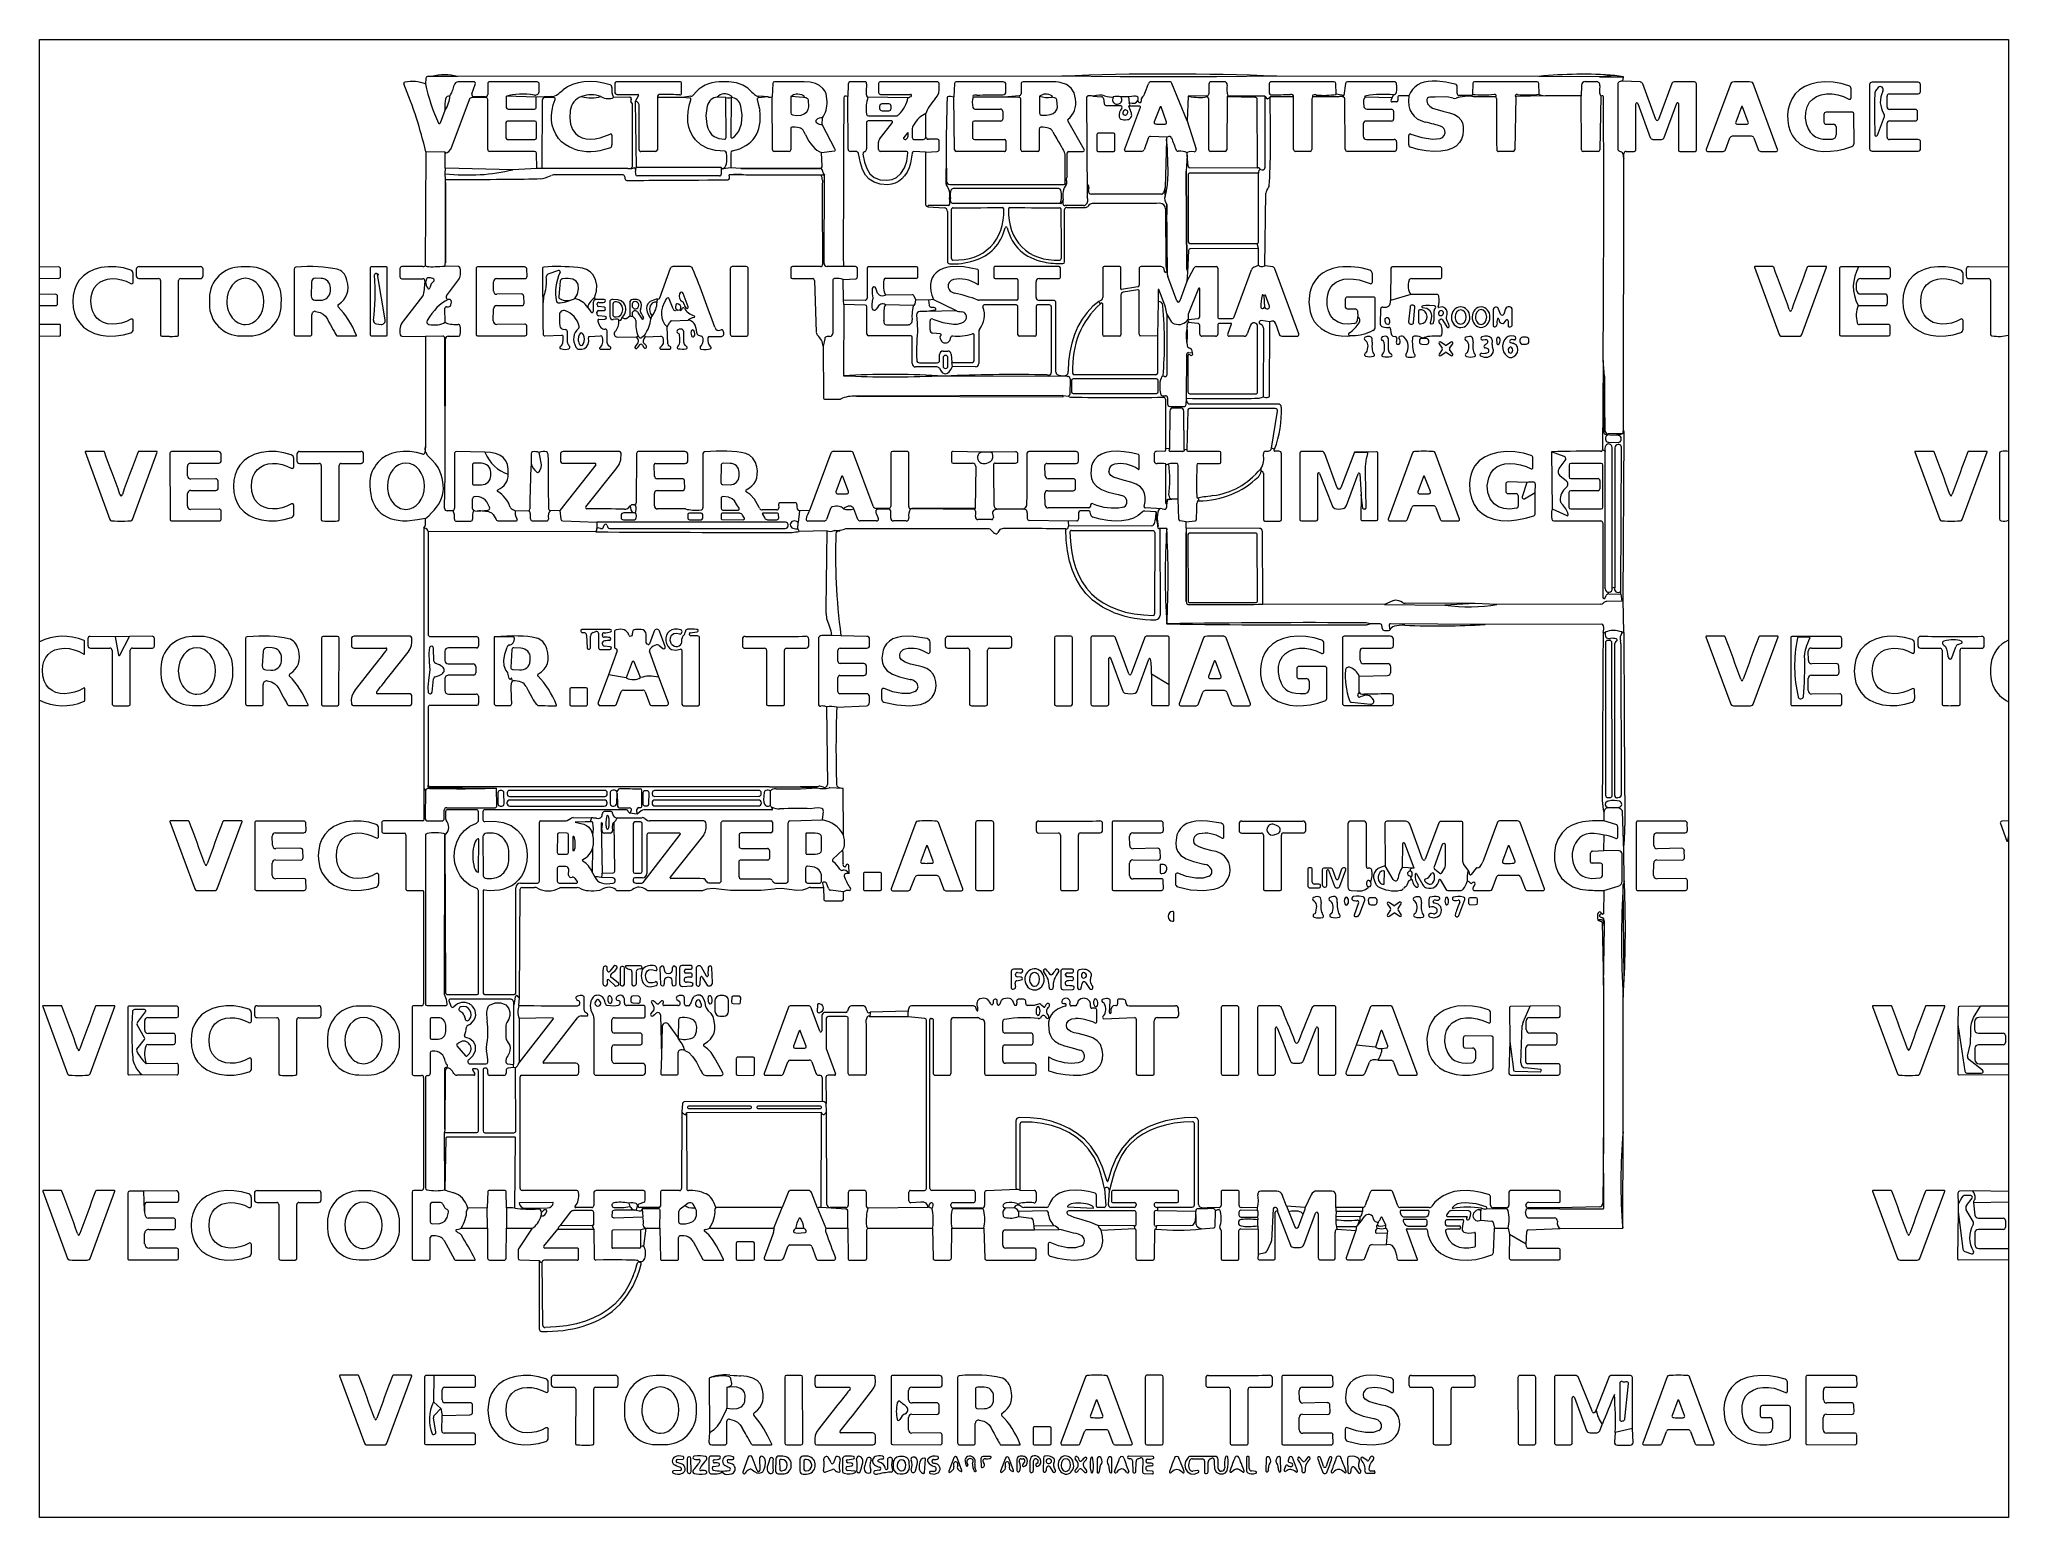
# Model space of a CAD drawing. Extents: x 0 to 650, y 0 to 488.
import ezdxf

# ---------------------------------------------------------------- set-up
doc = ezdxf.new("R2010")
doc.units = 0
doc.linetypes.add('Solid', pattern=[0])
doc.layers.add('Layer 1', color=7, linetype='Solid', lineweight=0)

msp = doc.modelspace()

# ---------------------------------------------------------------- linework, layer by layer
at = {"layer": 'Layer 1', "color": 7, "linetype": 'Solid', "lineweight": 0}
for p, q in [((0, 412.75), (0, 488)), ((0, 488), (650, 488)), ((650, 488), (650, 412.84)), ((0, 403.77), (0, 409.16)), ((0, 393.84), (0, 400.18)), ((0, 289.08), (0, 390.15)), ((650, 390.39), (650, 351.92)), ((650, 329.24), (650, 289.7)), ((0, 0), (0, 269.9)), ((650, 269.26), (650, 229.98)), ((650, 224.82), (650, 168.81)), ((650, 165.19), (650, 149.84)), ((650, 146.26), (650, 107.71)), ((650, 104.13), (650, 88.85)), ((650, 85.17), (650, 0)), ((650, 0), (0, 0))]:
    msp.add_line(p, q, dxfattribs=at)
at = {"layer": 'Layer 1', "color": 8, "linetype": 'Solid', "lineweight": 0}
for p, q in [((127.51, 475.13), (127.44, 473.3)), ((129.46, 475.76), (128.08, 475.7)), ((337.48, 475.84), (138.01, 475.73)), ((494.97, 475.79), (408.5, 475.82)), ((522.71, 474.17), (522.85, 475.61)), ((163.95, 468.88), (154.02, 469.2)), ((194.93, 468.89), (189.49, 468.86)), ((212.24, 468.86), (204.07, 468.82)), ((252.18, 468.79), (248.06, 469.1)), ((286.65, 468.73), (273.49, 468.89)), ((318.45, 468.91), (308.26, 468.97)), ((345.62, 468.66), (345.82, 436.06)), ((379.22, 469.23), (378.87, 461.13)), ((413.99, 469.04), (406.21, 469.06)), ((446.16, 467.9), (446.55, 468.7)), ((448.38, 468.78), (448.38, 467.8)), ((452, 469.31), (448.98, 469.37)), ((508.89, 469.33), (497.09, 469.37)), ((195.77, 466.72), (195.27, 467.49)), ((195.73, 445.97), (195.8, 466.61)), ((196.61, 467.49), (196.97, 445.67)), ((258.42, 459.86), (258.5, 462.09)), ((292.59, 455.73), (292.59, 463.52)), ((447.91, 467.33), (446.51, 467.33)), ((127.51, 450.92), (127.37, 413.42)), ((133.93, 445.5), (133.96, 450.8)), ((258.39, 446.19), (258.13, 450.66)), ((292.63, 433.22), (292.64, 450.8)), ((378.85, 449.74), (378.88, 450.58)), ((522.86, 358.97), (522.96, 448.69)), ((231.54, 445.37), (257.62, 445.37)), ((0, 409.16), (0, 412.75)), ((378.92, 411.19), (378.76, 408.05)), ((650, 412.84), (650, 390.39)), ((0, 400.18), (0, 403.77)), ((265.46, 401.76), (265.36, 408.77)), ((133.92, 394.6), (133.88, 399.28)), ((134.36, 399.75), (135.08, 399.75)), ((180.99, 399.5), (181.99, 398.07)), ((182.88, 398.34), (182.88, 401.38)), ((183.26, 402.02), (183.55, 402.18)), ((188.29, 401.45), (188.29, 396.49)), ((189.35, 402.12), (188.96, 402.12)), ((189.29, 400.64), (189.25, 397.1)), ((190.94, 402.05), (189.35, 402.12)), ((190.44, 401.33), (190, 401.33)), ((191.99, 401.7), (190.94, 402.05)), ((192.88, 400.88), (191.99, 401.7)), ((192.57, 398.71), (192.57, 398.95)), ((194.84, 401.04), (194.9, 396.77)), ((197.28, 402.09), (195.87, 402.09)), ((197.45, 397.94), (199, 395.66)), ((201.65, 400.07), (201.43, 398.94)), ((201.43, 398.94), (201.64, 397.66)), ((201.64, 397.66), (202.26, 396.59)), ((202.31, 400.93), (201.65, 400.07)), ((203, 401.25), (202.31, 400.93)), ((203.91, 401.3), (203, 401.25)), ((265.51, 400.51), (265.47, 376.98)), ((295.6, 398.6), (292.92, 398.21)), ((293.51, 401.9), (293.74, 400.13)), ((372.18, 397.41), (372.15, 377.16)), ((0, 390.15), (0, 393.84)), ((189.94, 396.39), (190.38, 396.39)), ((198.02, 389.65), (197.64, 390.06)), ((199.72, 390.29), (198.89, 389.59)), ((199.1, 395.63), (199.33, 395.73)), ((127.42, 389.91), (127.44, 353.55)), ((196.58, 386.27), (196.72, 385.97)), ((197.56, 387.8), (196.61, 386.57)), ((197.01, 389.79), (197.61, 388.79)), ((199.09, 387.05), (199.56, 386.24)), ((258.75, 386.68), (258.81, 369.77)), ((299.15, 383.68), (299.07, 383.68)), ((378.73, 387.99), (378.85, 386.82)), ((298.31, 382.93), (298.31, 380.11)), ((299.05, 379.36), (299.13, 379.36)), ((299.89, 380.11), (299.89, 382.93)), ((296.49, 376.96), (300.99, 376.95)), ((371.43, 376.7), (370.88, 376.94)), ((259.37, 369.21), (264.31, 369.21)), ((337.78, 370.43), (339.66, 370.26)), ((650, 351.92), (650, 329.24)), ((133.76, 333.2), (133.96, 344.49)), ((136.59, 332.32), (134.55, 332.37)), ((143.79, 332.36), (144.47, 332.3)), ((161.46, 332.3), (157.09, 332.35)), ((171.8, 332.42), (168.73, 332.33)), ((254.25, 332.46), (250.86, 332.34)), ((324.44, 332.94), (316.31, 332.88)), ((375.88, 336.22), (373.8, 336.25)), ((183.7, 325.4), (128.36, 325.52)), ((184.03, 328.64), (184.04, 326.57)), ((250.4, 326.47), (250.46, 328.52)), ((260.02, 325.77), (250.81, 325.56)), ((313.24, 326.45), (266.43, 326.45)), ((317.04, 326.25), (316.37, 325.19)), ((318.07, 326.51), (317.04, 326.25)), ((339.62, 328.9), (339.69, 327.34)), ((372.1, 326.48), (369.89, 326.5)), ((378.56, 326.64), (378.54, 328.74)), ((444.03, 301.49), (403.85, 301.51)), ((515.35, 301.53), (481.12, 301.49)), ((522.31, 302.59), (517.43, 302.43)), ((523, 292.23), (522.82, 302.97)), ((372.41, 295.06), (372.13, 295)), ((442.52, 295.02), (439.23, 295.02)), ((515.68, 294.9), (477.24, 294.83)), ((0, 269.9), (0, 289.08)), ((650, 289.7), (650, 269.26)), ((265.37, 225.44), (265.35, 240.68)), ((190.72, 239.02), (190.62, 239.73)), ((241.31, 235.03), (241.36, 239.94)), ((255.97, 234.19), (254.58, 234.02)), ((257.32, 234.37), (255.97, 234.19)), ((258.22, 234.13), (257.32, 234.37)), ((258.55, 233.85), (258.22, 234.13)), ((519.66, 234.32), (517.78, 234.36)), ((197.34, 232.22), (194.75, 232.53)), ((258.54, 230.32), (258.78, 233.16)), ((516.4, 232.74), (516.38, 230.03)), ((650, 229.98), (650, 224.82)), ((516.41, 220.2), (516.52, 225.25)), ((267.27, 212.59), (267.14, 215.32)), ((523.15, 210.7), (522.95, 220.01)), ((258.8, 208.04), (258.92, 204.22)), ((523.15, 177.72), (522.78, 209.05)), ((259.57, 203.58), (264.84, 203.58)), ((265.37, 204.11), (265.38, 206.63)), ((516.44, 207.01), (516.23, 199.37)), ((516.59, 195.01), (516.23, 196.83)), ((516.25, 175.77), (516.31, 125.47)), ((522.77, 127.4), (522.74, 171.82)), ((650, 168.81), (650, 165.19)), ((650, 149.84), (650, 146.26)), ((133.88, 128.2), (133.76, 127.16)), ((650, 107.71), (650, 104.13)), ((147.82, 102.24), (141.42, 102.19)), ((198.97, 101.92), (199.19, 99.25)), ((245.21, 102.41), (223.27, 102.37)), ((293.34, 102.33), (273.47, 102.19)), ((321.64, 102.23), (318.76, 102.12)), ((323.21, 101.04), (323.21, 99.36)), ((381.75, 100.06), (381.75, 101.06)), ((388.15, 96.18), (388.16, 101.28)), ((475.79, 98.15), (475.77, 101.31)), ((139.17, 95.54), (147.87, 95.55)), ((154.17, 95.55), (162.67, 95.52)), ((200.28, 95.52), (204.84, 95.53)), ((221.15, 95.55), (242.38, 95.54)), ((252.35, 95.48), (249.57, 95.48)), ((259.55, 95.59), (266.87, 95.54)), ((273.55, 95.55), (294.85, 95.54)), ((301.14, 95.54), (311.77, 95.51)), ((383.57, 95.35), (387.66, 95.65)), ((480.3, 95.58), (484.81, 95.54)), ((502.01, 95.44), (522.64, 95.53))]:
    msp.add_line(p, q, dxfattribs=at)
at = {"layer": 'Layer 1', "color": 250, "linetype": 'Solid', "lineweight": 0}
for p, q in [((138.01, 475.73), (129.46, 475.76)), ((356.75, 475.62), (337.48, 475.84)), ((408.5, 475.82), (388.51, 475.69)), ((514.94, 475.68), (494.97, 475.79)), ((404.46, 469.26), (392.32, 469.21)), ((428.53, 469.07), (430.56, 469.47)), ((472.45, 469.42), (473.57, 469.04)), ((606.74, 456.35), (609.01, 462.49)), ((165.85, 445.42), (164.15, 445.41)), ((224.53, 442.94), (197.37, 442.94)), ((225, 445.65), (225.06, 443.48)), ((228.24, 445.56), (225.54, 445.3)), ((259.1, 443.18), (258.03, 443.16)), ((378.7, 412.09), (378.57, 444.54)), ((134.05, 440.7), (134.03, 414.25)), ((299.93, 433.15), (293.45, 433.15)), ((344.66, 433.12), (338.53, 433.12)), ((402.38, 418.99), (401.92, 420.63)), ((114.14, 395.4), (111.65, 410.42)), ((275.01, 403.42), (275.07, 402.61)), ((276.67, 404.27), (276.08, 405.87)), ((274.9, 401.54), (274.73, 400.38)), ((274.73, 400.38), (274.8, 399.46)), ((274.8, 399.46), (274.92, 399.04)), ((275.07, 402.61), (274.9, 401.54)), ((111.25, 394.08), (112.76, 393.93)), ((516.61, 376.86), (516.16, 382.04)), ((340.19, 375.97), (340.13, 370.75)), ((370.84, 370.36), (371.7, 370.36)), ((372.37, 369.69), (372.37, 367.59)), ((373.11, 366.85), (377.94, 366.85)), ((378.54, 367.43), (378.61, 369.46)), ((287.98, 333.1), (308.52, 332.95)), ((369.89, 326.5), (369.63, 326.48)), ((378.49, 302.47), (378.54, 325.26)), ((473.83, 301.76), (463.92, 301.22)), ((445.5, 294.52), (445.74, 293.01)), ((477.24, 294.83), (445.97, 295.06)), ((128.79, 287.26), (128.56, 285.48)), ((130.25, 282.7), (130.04, 287.07)), ((628.21, 288.51), (628.66, 288.07)), ((628.66, 288.07), (629.22, 287.55)), ((629.22, 287.55), (629.55, 286.68)), ((631.21, 283.8), (632.55, 287.44)), ((633.33, 288.22), (634.48, 288.64)), ((128.56, 285.48), (128.71, 282.38)), ((128.84, 279.83), (128.57, 277.29)), ((128.71, 282.38), (128.84, 279.83)), ((128.57, 277.29), (128.24, 274.21)), ((128.24, 274.21), (128.37, 272.42)), ((129.63, 272.53), (130.08, 276.88)), ((265.35, 240.68), (260.88, 240.92)), ((522.95, 220.01), (522.56, 233.09)), ((516.25, 175.77), (516.59, 195.01)), ((157.1, 171.9), (156.66, 169.19)), ((34.71, 167.7), (31.42, 167.7)), ((34.72, 158.41), (32.29, 162.63)), ((32.34, 163.41), (35.07, 166.95)), ((32.18, 154.61), (34.69, 157.85)), ((258.37, 133.29), (258.17, 133.72)), ((516.4, 102.2), (516.31, 125.47)), ((634.54, 105.71), (633.32, 103.47)), ((637.49, 106.35), (635.62, 106.35)), ((636.1, 103.04), (637.94, 105.44)), ((197.04, 101.52), (197.38, 102.97)), ((385.52, 101.91), (382.19, 101.9)), ((407.27, 101.91), (406.64, 91.36)), ((501.77, 101.98), (516.18, 101.98)), ((633.35, 101.01), (634.93, 88.62)), ((638.26, 97.72), (636, 101.62)), ((406.56, 91.06), (405.18, 87.94)), ((404.55, 87.41), (402.27, 86.81)), ((635.52, 87.88), (637.72, 87.07)), ((650, 88.85), (650, 85.17)), ((521.66, 44.33), (521.66, 32.44)), ((523.36, 32.65), (524.54, 44.24)), ((132.52, 36), (130.05, 38.2)), ((130.86, 28.24), (130.08, 32.96)), ((130.37, 33.85), (132.52, 36)), ((130.22, 27.47), (130.6, 27.69)), ((522.35, 31.86), (522.66, 31.91))]:
    msp.add_line(p, q, dxfattribs=at)
at = {"layer": 'Layer 1', "color": 252, "linetype": 'Solid', "lineweight": 0}
for p, q in [((388.51, 475.69), (356.75, 475.62)), ((520.04, 476.09), (514.94, 475.68)), ((226.6, 468.81), (223.75, 468.94)), ((347.76, 469.29), (350.53, 469.08)), ((351.21, 468.46), (351.49, 466.79)), ((392.32, 469.21), (392.1, 469.07)), ((428.53, 469.07), (420.22, 469.03)), ((446.55, 468.7), (437.76, 468.88)), ((480.6, 469.06), (473.57, 469.04)), ((497.09, 469.37), (487.32, 469.11)), ((277.35, 465.91), (277.35, 465.19)), ((280.36, 466.72), (278.12, 466.7)), ((278.14, 464.42), (280.38, 464.44)), ((281.15, 465.23), (281.15, 465.95)), ((352.27, 466.13), (356.86, 466.13)), ((360.46, 463.61), (359.64, 465.93)), ((164.15, 445.41), (156.32, 444.97)), ((194.28, 445.39), (165.85, 445.42)), ((192.66, 443.25), (169.7, 443.25)), ((231.54, 445.37), (228.24, 445.56)), ((258.03, 443.16), (233.17, 443.18)), ((404.53, 413.22), (404.86, 437.23)), ((372.18, 433.51), (371.87, 413.19)), ((402.4, 413.44), (402.38, 418.99)), ((288.05, 403.68), (279.3, 403.59)), ((289.25, 402.02), (288.78, 403.18)), ((404.21, 403.5), (404.4, 399.57)), ((288.52, 400.19), (279.32, 400.38)), ((302.69, 398.38), (295.07, 402.14)), ((369.27, 401.51), (369.11, 390.04)), ((212.69, 387.96), (212.69, 391.43)), ((213.64, 386.56), (213.22, 386.89)), ((338.72, 377.06), (339.51, 376.75)), ((372.99, 352.88), (371.72, 352.98)), ((378.72, 352.5), (377.83, 352.56)), ((407.71, 352.68), (406.67, 353)), ((481.12, 301.49), (473.83, 301.76)), ((264.55, 291.15), (261.51, 291.17)), ((256.83, 240.88), (241.04, 241.26)), ((369.91, 215.34), (369.97, 212.96)), ((370.38, 215.65), (370.2, 215.65)), ((370.28, 212.67), (370.46, 212.67)), ((372.2, 214.08), (372.2, 214.34)), ((372.59, 198.53), (372.59, 198.43)), ((374.21, 200.09), (374.03, 200.09)), ((374.07, 196.91), (374.25, 196.91)), ((374.51, 197.17), (374.47, 199.83)), ((156.62, 150), (156.66, 169.19)), ((158.3, 169.08), (158.44, 171.54)), ((158.39, 164.81), (158.32, 150.19)), ((274.2, 166.87), (274.14, 165.34)), ((45.33, 149.91), (35.22, 149.84)), ((33.84, 146.27), (45.35, 146.16)), ((45.89, 146.69), (45.89, 149.36)), ((157.21, 148.45), (156.55, 148.57)), ((212.24, 136.6), (212.01, 134.02)), ((258.34, 137.32), (212.99, 137.29)), ((259.84, 134.07), (259.65, 136.73)), ((258.17, 133.72), (213.64, 133.67)), ((213.91, 135.46), (213.91, 135.44)), ((234.74, 135.81), (214.26, 135.81)), ((214.26, 135.09), (234.74, 135.09)), ((235.09, 135.44), (235.09, 135.46)), ((236.78, 135.48), (236.78, 135.42)), ((257.82, 135.86), (237.16, 135.86)), ((237.16, 135.04), (257.82, 135.04)), ((258.2, 135.42), (258.2, 135.48)), ((522.64, 95.53), (522.77, 127.4)), ((408.48, 107.77), (403.21, 107.77)), ((411.68, 102.85), (410.27, 106.54)), ((419.77, 106.54), (417.85, 102.41)), ((426.6, 107.81), (421.78, 107.81)), ((427.93, 102.4), (427.92, 106.49)), ((197.04, 101.52), (196.29, 101.53)), ((402.17, 96.37), (402.18, 98.26)), ((408.79, 100.68), (412.93, 89.97)), ((412.39, 100.98), (414.41, 95.97)), ((415.64, 96), (417.14, 100.2)), ((417.34, 90.05), (421.19, 100.5)), ((422.11, 100.33), (422.11, 85.73)), ((428.01, 101.09), (427.97, 99.4)), ((633.32, 103.47), (633.35, 101.01)), ((183, 95.22), (182.46, 96.42)), ((200.69, 95.6), (198.58, 95.03)), ((361.54, 95.48), (361.45, 96.34)), ((368.73, 96.34), (368.51, 95.23)), ((402.25, 95.22), (402.27, 86.81)), ((427.7, 85.61), (427.7, 94.16)), ((414.04, 89.2), (416.12, 89.2)), ((422.69, 85.15), (427.23, 85.15))]:
    msp.add_line(p, q, dxfattribs=at)
at = {"layer": 'Layer 1', "color": 47, "linetype": 'Solid', "lineweight": 0}
for p, q in [((388.51, 475.69), (356.75, 475.62)), ((514.94, 475.68), (522.85, 475.61)), ((143.29, 474), (138.22, 474)), ((142.75, 470.05), (143.89, 473.15)), ((147.25, 469.07), (143.43, 469.07)), ((148.01, 473.45), (148.01, 469.83)), ((164.29, 473.97), (148.54, 473.97)), ((169.1, 469.13), (163.95, 468.88)), ((165.01, 470.98), (165.01, 473.26)), ((172.86, 471.31), (172.76, 471.23)), ((174.37, 472.34), (172.86, 471.31)), ((175.99, 473.12), (174.37, 472.34)), ((177.81, 473.69), (175.99, 473.12)), ((179.7, 474.01), (177.81, 473.69)), ((181.84, 474.11), (179.7, 474.01)), ((183.98, 473.96), (181.84, 474.11)), ((186.22, 473.57), (183.98, 473.96)), ((188.37, 472.97), (186.22, 473.57)), ((189.99, 473.5), (189.99, 470.39)), ((211.44, 474.01), (190.5, 474.01)), ((190.56, 469.82), (197.54, 469.82)), ((197.76, 469.43), (196.61, 467.49)), ((212, 470.27), (212, 473.44)), ((215.06, 469.24), (212.24, 468.86)), ((227.59, 473.99), (224.4, 474.01)), ((230.14, 473.64), (227.59, 473.99)), ((232.21, 472.93), (230.14, 473.64)), ((233.87, 471.85), (232.21, 472.93)), ((234.32, 471.43), (233.87, 471.85)), ((240.54, 469.01), (237.48, 469.2)), ((242.06, 473.4), (241.86, 469.03)), ((254.38, 473.86), (252.39, 473.99)), ((256.14, 473.44), (254.38, 473.86)), ((257.53, 472.77), (256.14, 473.44)), ((258.65, 471.8), (257.53, 472.77)), ((259.23, 470.97), (258.65, 471.8)), ((259.66, 469.98), (259.23, 470.97)), ((260.04, 467.52), (259.66, 469.98)), ((266.96, 473.16), (266.89, 469.13)), ((272.52, 474), (267.85, 474.02)), ((277, 473.48), (277, 470.47)), ((296.27, 474), (277.52, 474)), ((277.63, 469.84), (287.54, 469.84)), ((295.54, 468.21), (296.42, 469.33)), ((296.42, 469.33), (296.88, 470.31)), ((296.88, 470.31), (297.05, 471.25)), ((297.03, 472.6), (297.01, 473.28)), ((297.05, 471.25), (297.03, 472.6)), ((302.07, 473.44), (301.87, 468.98)), ((318.08, 473.99), (302.65, 473.99)), ((323.37, 469.36), (318.45, 468.91)), ((319.03, 470.72), (319.03, 473.04)), ((324.01, 473.27), (324.01, 470.06)), ((338.98, 473.12), (336.97, 473.8)), ((340.58, 471.87), (338.98, 473.12)), ((341.55, 470.32), (340.58, 471.87)), ((342.05, 468.36), (341.55, 470.32)), ((373.05, 474.01), (366.9, 474.01)), ((378.87, 461.13), (373.85, 473.47)), ((385.39, 469.36), (379.22, 469.23)), ((386, 473.2), (386, 469.99)), ((391.06, 474.03), (386.83, 474.03)), ((405.97, 473.38), (405.97, 470.28)), ((427.3, 474), (406.59, 474)), ((428.09, 469.86), (427.92, 473.41)), ((431.16, 473.44), (430.56, 469.47)), ((447.29, 473.98), (431.79, 473.98)), ((468, 470.1), (468, 472.4)), ((472.45, 469.42), (468.66, 469.44)), ((473.12, 473.45), (473.04, 469.86)), ((494.35, 474), (473.68, 474)), ((495.01, 469.86), (494.93, 473.43)), ((508.97, 472.79), (508.89, 469.33)), ((513.9, 474.04), (510.25, 474.04)), ((521, 473.16), (521, 451.9)), ((133.83, 464.48), (132.24, 460.33)), ((262.7, 451.69), (258.42, 459.86)), ((292.82, 455.36), (292.59, 455.73)), ((296.49, 455.01), (293.44, 455.01)), ((344.9, 451.66), (339.46, 461.07)), ((133.96, 450.8), (127.51, 450.92)), ((258.13, 450.66), (262.45, 451.2)), ((292.64, 450.8), (296.36, 450.98)), ((297.02, 451.67), (297.02, 454.48)), ((299.36, 450.04), (299.16, 440.67)), ((339.3, 442.83), (339.3, 450.56)), ((339.75, 451.01), (344.52, 451.01)), ((378.85, 449.74), (378.57, 444.54)), ((521.58, 451.07), (522.21, 450.84)), ((133.93, 445.5), (133.83, 443.66)), ((259.01, 414.04), (259.1, 443.18)), ((371.63, 436.2), (371.89, 437.49)), ((371.89, 437.49), (372.36, 440.03)), ((372.36, 440.03), (372.53, 441.97)), ((372.36, 410.31), (372.18, 433.51)), ((265.37, 413.04), (259.99, 413.06)), ((375.45, 401.64), (372.47, 409.74)), ((378.7, 412.09), (378.92, 411.19)), ((261.89, 408.39), (261.89, 390.91)), ((378.76, 408.05), (376.46, 401.65)), ((373.84, 394.63), (372.18, 397.41)), ((133.14, 390.05), (127.42, 389.91)), ((200.06, 389.75), (199.72, 390.29)), ((133.96, 344.49), (133.87, 389.34)), ((259.21, 389.19), (258.75, 386.68)), ((260.96, 389.94), (260.04, 389.91)), ((378.61, 369.46), (378.72, 384.06)), ((379.27, 384.58), (380.61, 384.5)), ((300.99, 376.95), (333.21, 376.84)), ((339.51, 376.75), (333.21, 376.84)), ((337.78, 370.43), (269.72, 370.22)), ((127.39, 352.56), (127.44, 353.55)), ((127.54, 351.73), (127.39, 352.56)), ((128.19, 350.52), (127.54, 351.73)), ((129.5, 349.19), (128.19, 350.52)), ((130.79, 347.91), (129.5, 349.19)), ((131.59, 346.72), (130.79, 347.91)), ((171.8, 332.42), (172.17, 329.58)), ((250.86, 332.34), (250.46, 328.52)), ((261.09, 333.08), (259.77, 329.52)), ((270.2, 329.53), (268.88, 333.03)), ((280.41, 332.9), (276.78, 332.9)), ((280.99, 329.94), (280.99, 332.32)), ((314.64, 331.64), (314.89, 330.16)), ((376.11, 329.66), (375.88, 336.22)), ((137.5, 329), (142.45, 329)), ((149.78, 331.14), (150.73, 329.5)), ((151.58, 329.01), (157.3, 329.01)), ((162.7, 329.01), (167.48, 329.01)), ((172.75, 329.05), (184.03, 328.64)), ((250.4, 326.47), (250.81, 325.56)), ((259.01, 328.99), (253.63, 328.99)), ((276.31, 329.01), (270.96, 329.01)), ((286.06, 329.01), (281.91, 329.01)), ((314.32, 329.48), (309.79, 329.48)), ((339.62, 328.9), (326.73, 329.17)), ((378.54, 328.74), (376.6, 329.09)), ((378.56, 326.64), (378.54, 325.26)), ((444.03, 301.49), (463.92, 301.22)), ((150.94, 234.87), (150.86, 240.83)), ((127.44, 240.2), (127.36, 230.87)), ((134.45, 234.36), (150.44, 234.36)), ((190.72, 239.02), (190.78, 235.29)), ((191.79, 234.29), (194.82, 234.29)), ((197.88, 234.39), (198.25, 234.39)), ((198.88, 235.03), (198.88, 240.06)), ((128.22, 230), (132.88, 230)), ((133.65, 230.77), (133.65, 233.56)), ((520.38, 228.86), (516.38, 230.03)), ((520.99, 224.64), (520.99, 228.04)), ((127.45, 225.24), (127.45, 169.55)), ((133.76, 172.53), (133.85, 225.54)), ((265.24, 220.44), (261.89, 217.33)), ((521.46, 220.07), (516.41, 220.2)), ((522.41, 210.1), (522.41, 219.09)), ((258.49, 209.39), (258.8, 208.04)), ((259.35, 209.79), (258.82, 209.79)), ((260.46, 207.7), (259.8, 209.48)), ((516.44, 207.01), (521.17, 208.43)), ((265.38, 206.63), (261.18, 207.13)), ((127.99, 169.01), (134.03, 169.01)), ((128.99, 164.6), (128.99, 158.4)), ((131.65, 165.02), (129.41, 165.02)), ((134.13, 160.45), (134.13, 162.55)), ((129.41, 157.98), (131.65, 157.98)), ((129, 153.43), (129, 146.64)), ((127.42, 145.22), (127.42, 108.82)), ((133.88, 128.2), (133.8, 148.37)), ((134.02, 148.59), (134.2, 148.59)), ((133.88, 108.18), (133.76, 127.16)), ((129, 103.43), (129, 97.69)), ((132.43, 103.98), (129.55, 103.98)), ((133.11, 97.39), (133.85, 97.88)), ((133.85, 97.88), (134.65, 99.07)), ((134.65, 99.07), (135.04, 100.89)), ((141.42, 102.19), (141.22, 101.87)), ((147.87, 95.55), (147.82, 102.24)), ((154.22, 102.24), (154.17, 95.55)), ((204.34, 101.97), (198.97, 101.92)), ((204.84, 95.53), (204.87, 101.45)), ((210.99, 100.87), (210.99, 97.72)), ((213.16, 103.03), (211.49, 101.84)), ((214.63, 97.28), (215.68, 97.77)), ((215.68, 97.77), (216.45, 98.52)), ((216.45, 98.52), (216.94, 99.74)), ((216.94, 99.74), (216.9, 101.38)), ((223.27, 102.37), (223.11, 102.08)), ((242.38, 95.54), (245.21, 102.41)), ((256.89, 102.19), (259.55, 95.59)), ((266.32, 101.88), (258.09, 102.36)), ((266.87, 95.54), (266.83, 101.35)), ((311.13, 101.93), (301.84, 101.93)), ((475.79, 98.15), (479.31, 97.9)), ((484.25, 101.89), (477.45, 101.84)), ((490.78, 99.74), (490.58, 101)), ((491.44, 102.01), (501.77, 101.98)), ((500.11, 98.91), (491.76, 98.91)), ((129.65, 96.99), (132.21, 97.1)), ((132.21, 97.1), (133.11, 97.39)), ((211.66, 97.01), (213.24, 97.02)), ((213.24, 97.02), (214.63, 97.28)), ((273.33, 95.69), (273.55, 95.55)), ((479.91, 97.38), (480.3, 95.58))]:
    msp.add_line(p, q, dxfattribs=at)
at = {"layer": 'Layer 1', "color": 9, "linetype": 'Solid', "lineweight": 0}
for p, q in [((522.85, 475.61), (520.04, 476.09)), ((141.81, 468.08), (135.85, 451.91)), ((147.37, 468.81), (142.85, 468.81)), ((148, 451.64), (148, 468.18)), ((154.02, 469.2), (154.1, 465.56)), ((164.02, 465.59), (163.95, 468.88)), ((169.82, 468.77), (166.79, 468.77)), ((169.62, 466.41), (170.24, 468.12)), ((204.07, 468.82), (204.02, 451.59)), ((214.68, 468.63), (212.24, 468.86)), ((214.48, 466.12), (215.05, 468.05)), ((226.66, 455.61), (226.6, 468.81)), ((228.29, 468.77), (228.24, 455.85)), ((236.9, 468.12), (237.28, 466.74)), ((240.54, 469.01), (237.37, 468.73)), ((241.96, 451.58), (241.86, 469.03)), ((248.06, 469.1), (248, 463.73)), ((266.95, 451.74), (266.89, 469.13)), ((302.07, 451.57), (301.87, 468.98)), ((323.31, 468.84), (318.45, 468.91)), ((324, 451.52), (324, 468.14)), ((330.11, 469.23), (330.13, 463.59)), ((335.12, 468.69), (334.01, 468.87)), ((336.01, 465.67), (335.83, 468.01)), ((386, 451.58), (386, 468.25)), ((392.1, 469.07), (391.95, 451.58)), ((414, 451.61), (413.99, 469.04)), ((420.01, 468.2), (420.01, 451.6)), ((420.22, 469.03), (420.08, 468.61)), ((431.06, 451.76), (430.94, 468.07)), ((460.67, 468.97), (458.98, 468.91)), ((464.58, 469.02), (460.67, 468.97)), ((466.69, 468.61), (464.58, 469.02)), ((487.32, 469.11), (486.99, 451.53)), ((508.97, 451.53), (508.89, 469.33)), ((515.39, 469.25), (515.07, 451.53)), ((528.39, 473.93), (522.71, 474.17)), ((533.57, 461.56), (529.23, 473.32)), ((538.8, 473.42), (534.43, 461.56)), ((546.34, 473.95), (539.57, 473.95)), ((546.95, 451.44), (546.95, 473.34)), ((558.26, 473.45), (550.22, 451.63)), ((573.76, 451.64), (565.71, 473.45)), ((578.52, 468.5), (577.74, 466.76)), ((579.54, 469.97), (578.52, 468.5)), ((581, 471.36), (579.54, 469.97)), ((582.69, 472.44), (581, 471.36)), ((584.72, 473.25), (582.69, 472.44)), ((584.31, 467.22), (585.35, 468.3)), ((586.91, 473.75), (584.72, 473.25)), ((585.35, 468.3), (586.62, 469.11)), ((586.62, 469.11), (588.18, 469.68)), ((589.37, 473.96), (586.91, 473.75)), ((588.18, 469.68), (589.89, 469.97)), ((592.05, 473.84), (589.37, 473.96)), ((589.89, 469.97), (591.71, 469.97)), ((591.71, 469.97), (593.58, 469.69)), ((594.74, 473.4), (592.05, 473.84)), ((593.58, 469.69), (595.47, 469.14)), ((597.27, 472.69), (594.74, 473.4)), ((595.47, 469.14), (597.3, 468.3)), ((597.99, 468.71), (597.99, 471.68)), ((604.12, 473.06), (604.12, 451.9)), ((620.13, 473.85), (604.91, 473.85)), ((609.9, 465.66), (609.9, 469.23)), ((610.69, 470.02), (620.13, 470.02)), ((620.92, 470.81), (620.92, 473.06)), ((154.71, 464.97), (163.41, 464.97)), ((166, 467.99), (165.85, 445.42)), ((169.02, 462.95), (169.21, 464.68)), ((169.06, 461.24), (169.02, 462.95)), ((169.21, 464.68), (169.62, 466.41)), ((175.25, 464.51), (175.09, 462.05)), ((175.09, 462.05), (175.34, 459.99)), ((197.96, 451.57), (197.96, 466.13)), ((214, 462.42), (214.13, 464.24)), ((214.09, 460.68), (214, 462.42)), ((214.13, 464.24), (214.48, 466.12)), ((220.47, 466), (220, 462.89)), ((220, 462.89), (220.27, 459.89)), ((231.99, 462.98), (231.54, 465.99)), ((231.75, 460.07), (231.99, 462.98)), ((237.28, 466.74), (237.73, 465.05)), ((237.73, 465.05), (237.79, 464.65)), ((248.54, 463.07), (250.06, 462.89)), ((250.06, 462.89), (251.42, 463.02)), ((251.42, 463.02), (252.48, 463.41)), ((252.48, 463.41), (253.3, 464.08)), ((253.3, 464.08), (253.75, 464.82)), ((253.75, 464.82), (254, 465.75)), ((254, 465.75), (253.85, 467.93)), ((273.66, 462.71), (282.59, 462.71)), ((308.79, 464.99), (317.24, 464.99)), ((318, 464.24), (318, 461.68)), ((330.67, 463.02), (332.38, 463)), ((332.38, 463), (333.66, 463.17)), ((333.66, 463.17), (334.66, 463.54)), ((334.66, 463.54), (335.41, 464.15)), ((335.41, 464.15), (335.8, 464.82)), ((335.8, 464.82), (336.01, 465.67)), ((358.22, 451.59), (363.4, 465.65)), ((363.15, 466), (359.64, 465.93)), ((369.92, 465.72), (367.95, 460.77)), ((372.04, 460.69), (370.26, 465.71)), ((438.23, 464.96), (446.28, 464.96)), ((446.99, 464.25), (446.99, 461.67)), ((457.92, 467.68), (458.24, 466.69)), ((458.24, 466.69), (458.92, 465.9)), ((458.92, 465.9), (459.87, 465.31)), ((459.87, 465.31), (463.2, 464.34)), ((463.2, 464.34), (465.49, 463.78)), ((465.49, 463.78), (467.08, 463.18)), ((467.08, 463.18), (468.35, 462.39)), ((468.35, 462.39), (469.22, 461.43)), ((527, 451.57), (527, 466.72)), ((527.58, 466.83), (531.73, 455.59)), ((536.27, 455.59), (540.44, 466.89)), ((541.05, 466.79), (541.05, 451.45)), ((561.82, 465.76), (559.93, 460.68)), ((564.08, 460.69), (562.17, 465.76)), ((577.27, 464.99), (577.05, 463.14)), ((577.05, 463.14), (577.09, 461.26)), ((577.74, 466.76), (577.27, 464.99)), ((583.01, 461.94), (583.03, 463.93)), ((583.41, 459.66), (583.01, 461.94)), ((583.03, 463.93), (583.48, 465.74)), ((583.48, 465.74), (584.31, 467.22)), ((589.02, 463.23), (589.03, 460.66)), ((598.24, 463.99), (589.76, 463.97)), ((598.97, 453.7), (598.96, 463.27)), ((619.15, 464.87), (610.69, 464.87)), ((619.94, 461.88), (619.94, 464.08)), ((154, 460.51), (154, 455.51)), ((163.58, 461.02), (154.54, 461.04)), ((164.1, 455.49), (164.1, 460.49)), ((169.31, 459.64), (169.06, 461.24)), ((169.78, 458.1), (169.31, 459.64)), ((170.46, 456.66), (169.78, 458.1)), ((171.36, 455.33), (170.46, 456.66)), ((172.38, 454.23), (171.36, 455.33)), ((175.34, 459.99), (176.02, 458.21)), ((176.02, 458.21), (177.05, 456.85)), ((177.05, 456.85), (178.05, 456.08)), ((178.05, 456.08), (179.21, 455.54)), ((179.21, 455.54), (180.49, 455.21)), ((180.49, 455.21), (181.89, 455.09)), ((181.89, 455.09), (183.44, 455.18)), ((183.44, 455.18), (185.06, 455.49)), ((185.06, 455.49), (188.4, 456.7)), ((188.99, 456.33), (188.99, 453.17)), ((214.39, 459.03), (214.09, 460.68)), ((214.91, 457.5), (214.39, 459.03)), ((215.64, 456.09), (214.91, 457.5)), ((216.58, 454.82), (215.64, 456.09)), ((220.27, 459.89), (220.65, 458.66)), ((220.65, 458.66), (221.21, 457.54)), ((221.21, 457.54), (221.9, 456.65)), ((221.9, 456.65), (222.76, 455.93)), ((222.76, 455.93), (224.24, 455.26)), ((224.24, 455.26), (226.09, 455.03)), ((228.79, 455.54), (229.4, 455.97)), ((229.4, 455.97), (230.22, 456.78)), ((230.22, 456.78), (230.87, 457.72)), ((230.87, 457.72), (231.75, 460.07)), ((247.99, 458.55), (247.99, 451.53)), ((272.98, 460.53), (273.01, 451.91)), ((281.33, 461.09), (273.54, 461.09)), ((277.33, 455.08), (281.58, 460.59)), ((286.5, 457.15), (285.34, 455.65)), ((288.08, 458.23), (288.08, 455.59)), ((307.99, 460.43), (307.99, 455.62)), ((317.32, 461.01), (308.57, 461.01)), ((329.99, 458.4), (329.99, 451.47)), ((348.99, 456.59), (349.01, 451.39)), ((354.59, 457.01), (349.39, 456.99)), ((355.01, 451.41), (354.99, 456.61)), ((366.03, 455.43), (364.61, 451.59)), ((372.23, 455.75), (366.75, 455.92)), ((378.87, 461.13), (381.81, 451.74)), ((436.97, 460.08), (436.97, 456.07)), ((446.34, 461.02), (437.91, 461.02)), ((452.01, 453.14), (452.01, 456.29)), ((452.64, 456.71), (456.31, 455.58)), ((456.31, 455.58), (459.93, 455.04)), ((459.93, 455.04), (462.35, 455.27)), ((462.35, 455.27), (463.16, 455.64)), ((463.16, 455.64), (463.72, 456.22)), ((463.72, 456.22), (464, 457.19)), ((469.38, 455.04), (468.73, 453.91)), ((469.22, 461.43), (469.7, 460.47)), ((469.8, 456.4), (469.38, 455.04)), ((469.7, 460.47), (469.97, 459.28)), ((470, 457.96), (469.8, 456.4)), ((469.97, 459.28), (470, 457.96)), ((556.6, 451.59), (558.03, 455.46)), ((565.95, 455.46), (567.38, 451.6)), ((577.09, 461.26), (577.39, 459.41)), ((577.39, 459.41), (577.93, 457.73)), ((577.93, 457.73), (578.72, 456.16)), ((578.72, 456.16), (579.71, 454.83)), ((589.69, 460), (592.16, 460.01)), ((593.07, 459.1), (593.07, 456.44)), ((609.87, 455.73), (609.87, 460.3)), ((610.66, 461.09), (619.15, 461.09)), ((163.48, 451.02), (148.62, 451.02)), ((154.52, 454.98), (163.56, 454.96)), ((164.15, 445.41), (164.06, 450.46)), ((173.59, 453.27), (172.38, 454.23)), ((174.89, 452.51), (173.59, 453.27)), ((176.36, 451.88), (174.89, 452.51)), ((203.42, 450.99), (198.54, 450.99)), ((218.38, 453.21), (216.58, 454.82)), ((220.64, 452.02), (218.38, 453.21)), ((223.22, 451.3), (220.64, 452.02)), ((226.21, 451.06), (223.22, 451.3)), ((228.25, 450.49), (228.24, 445.56)), ((247.46, 450.99), (242.55, 450.99)), ((269.61, 451), (267.69, 451)), ((270.98, 447.29), (270.34, 450.38)), ((271.85, 450.08), (272.32, 447.47)), ((277, 451.6), (277, 454.11)), ((286.14, 451), (277.6, 451)), ((286.3, 447.83), (286.64, 450.47)), ((288.06, 450.4), (287.59, 447.15)), ((292.64, 450.8), (288.65, 450.95)), ((288.68, 455), (291.88, 455)), ((299.36, 450.04), (299.45, 441.18)), ((318.54, 451), (302.65, 451)), ((308.62, 455), (318.51, 455)), ((318.99, 454.51), (318.99, 451.45)), ((329.52, 450.99), (324.53, 450.99)), ((338.59, 440.57), (338.59, 449.96)), ((349.41, 450.99), (354.61, 451.01)), ((363.77, 451.01), (358.62, 451.01)), ((372.07, 454.83), (371.6, 439.13)), ((379.22, 446.09), (378.85, 449.74)), ((391.35, 450.99), (386.59, 450.99)), ((419.41, 451), (414.61, 451)), ((447.29, 451.02), (431.81, 451.02)), ((438.07, 454.97), (447.23, 454.97)), ((447.99, 454.21), (447.99, 451.72)), ((455.09, 451.67), (452.56, 452.37)), ((457.8, 451.19), (455.09, 451.67)), ((460.32, 450.99), (457.8, 451.19)), ((462.62, 451.06), (460.32, 450.99)), ((464.63, 451.4), (462.62, 451.06)), ((466.27, 451.97), (464.63, 451.4)), ((467.63, 452.79), (466.27, 451.97)), ((468.73, 453.91), (467.63, 452.79)), ((486.45, 451), (481.55, 451)), ((514.51, 450.99), (509.52, 450.99)), ((522.96, 448.69), (523.03, 450.28)), ((523.77, 450.99), (526.41, 450.99)), ((532.58, 455), (535.43, 455)), ((541.49, 451), (546.52, 451)), ((550.65, 451.01), (555.77, 451.01)), ((568.21, 451.02), (573.33, 451.02)), ((579.71, 454.83), (580.93, 453.68)), ((580.93, 453.68), (581.25, 453.44)), ((581.25, 453.44), (582.93, 452.45)), ((582.93, 452.45), (584.73, 451.74)), ((584.73, 451.74), (586.76, 451.25)), ((586.76, 451.25), (588.86, 451.03)), ((588.86, 451.03), (591.23, 451.06)), ((591.23, 451.06), (593.57, 451.34)), ((593.57, 451.34), (595.99, 451.89)), ((595.99, 451.89), (598.26, 452.64)), ((604.91, 451.11), (620.15, 451.11)), ((620.15, 454.94), (610.66, 454.94)), ((620.94, 451.9), (620.94, 454.15)), ((156.32, 444.97), (133.93, 445.5)), ((225, 445.65), (196.97, 445.67)), ((271.74, 444.99), (270.98, 447.29)), ((272.72, 443.2), (271.74, 444.99)), ((272.32, 447.47), (273.08, 445.32)), ((273.94, 441.87), (272.72, 443.2)), ((273.08, 445.32), (274.16, 443.6)), ((274.16, 443.6), (275.5, 442.42)), ((275.5, 442.42), (277.47, 441.63)), ((281.46, 441.77), (282.87, 442.4)), ((282.87, 442.4), (284.37, 443.68)), ((284.37, 443.68), (285.55, 445.54)), ((285.6, 442.98), (284.64, 441.93)), ((285.55, 445.54), (286.3, 447.83)), ((286.41, 444.2), (285.6, 442.98)), ((287.09, 445.62), (286.41, 444.2)), ((287.59, 447.15), (287.09, 445.62)), ((379.2, 443.31), (379.2, 421.19)), ((402.39, 443.82), (379.73, 443.84)), ((402.02, 445.45), (379.77, 445.59)), ((275.5, 440.87), (273.94, 441.87)), ((277.5, 440.2), (275.5, 440.87)), ((277.47, 441.63), (279.77, 441.48)), ((280.06, 439.97), (277.5, 440.2)), ((279.77, 441.48), (281.46, 441.77)), ((281.3, 440.15), (280.06, 439.97)), ((282.44, 440.51), (281.3, 440.15)), ((283.61, 441.12), (282.44, 440.51)), ((284.64, 441.93), (283.61, 441.12)), ((300.51, 440.12), (338.14, 440.12)), ((336.49, 438.72), (301.61, 438.72)), ((379.34, 418.34), (378.92, 411.19)), ((379.77, 420.63), (401.92, 420.63)), ((402.38, 418.99), (379.89, 418.86)), ((6.33, 412.88), (0, 412.75)), ((7, 409.79), (7, 412.23)), ((14.54, 409.95), (13.17, 408.47)), ((16.18, 411.13), (14.54, 409.95)), ((18.13, 412.05), (16.18, 411.13)), ((20.26, 412.65), (18.13, 412.05)), ((22.7, 412.95), (20.26, 412.65)), ((25.21, 412.91), (22.7, 412.95)), ((27.72, 412.54), (25.21, 412.91)), ((30.16, 411.86), (27.72, 412.54)), ((30.97, 407.88), (30.96, 410.72)), ((31.97, 412.1), (31.97, 409.91)), ((54.02, 409.9), (54.02, 412.1)), ((69.57, 412.87), (66.57, 412.89)), ((84.07, 412.18), (84.1, 390.77)), ((109.17, 412.56), (109.17, 390.42)), ((114.54, 412.87), (109.48, 412.87)), ((114.85, 390.42), (114.85, 412.56)), ((119.02, 412.35), (119.02, 409.65)), ((126.58, 413), (119.67, 413)), ((138.33, 412.97), (133.88, 413.18)), ((144.15, 412.4), (144.13, 390.61)), ((160.07, 412.87), (144.63, 412.87)), ((160.96, 409.85), (160.91, 412.04)), ((166.12, 412.45), (166.13, 393.71)), ((179.25, 412.48), (177.7, 412.73)), ((180.58, 412.01), (179.25, 412.48)), ((181.76, 411.29), (180.58, 412.01)), ((182.7, 410.38), (181.76, 411.29)), ((183.61, 408.76), (182.7, 410.38)), ((208.25, 412.38), (204.68, 402.52)), ((214.79, 412.97), (209.08, 412.97)), ((228.02, 412.31), (228.02, 390.67)), ((233.32, 412.97), (228.68, 412.97)), ((233.98, 390.67), (233.98, 412.31)), ((248.01, 412.43), (248.01, 409.54)), ((257.83, 413), (248.58, 413)), ((269.42, 413), (265.37, 413.04)), ((270, 409.56), (270, 412.42)), ((273.2, 412.47), (273.2, 402.53)), ((289.52, 412.88), (273.6, 412.88)), ((289.95, 409.57), (289.95, 412.45)), ((297.1, 411.76), (295.99, 410.94)), ((298.34, 412.35), (297.1, 411.76)), ((299.82, 412.77), (298.34, 412.35)), ((301.4, 412.99), (299.82, 412.77)), ((305.17, 412.87), (301.4, 412.99)), ((309.73, 411.98), (305.17, 412.87)), ((309.97, 407.15), (309.97, 411.67)), ((315, 412.51), (315, 409.49)), ((336.59, 413.02), (315.51, 413.02)), ((337, 409.45), (337, 412.61)), ((356.59, 413), (351.47, 413)), ((357, 405.61), (357, 412.58)), ((363, 412.38), (363, 406.87)), ((370.2, 413), (363.62, 413)), ((372.02, 411.1), (371.74, 411.1)), ((371.87, 413.19), (372.14, 411.25)), ((378.76, 408.05), (381.18, 412.55)), ((381.95, 413), (388.41, 413)), ((388.99, 412.42), (388.99, 396.35)), ((394.34, 396.36), (400.1, 411.97)), ((400.89, 412.8), (402.4, 413.44)), ((407.08, 412.86), (404.53, 413.22)), ((415.71, 390.78), (407.77, 412.3)), ((422.15, 409.62), (421.18, 408.49)), ((423.53, 410.78), (422.15, 409.62)), ((425.15, 411.71), (423.53, 410.78)), ((426.9, 412.36), (425.15, 411.71)), ((428.86, 412.75), (426.9, 412.36)), ((439.98, 407.86), (439.98, 410.61)), ((446.09, 412.43), (445.97, 401.78)), ((462.19, 412.94), (446.62, 412.94)), ((462.97, 409.72), (462.97, 412.16)), ((566.09, 412.77), (574.28, 390.54)), ((572.19, 412.98), (566.21, 412.97)), ((581.73, 390.54), (589.9, 412.79)), ((589.77, 412.98), (583.8, 412.98)), ((594.13, 412.38), (594.13, 390.6)), ((600.49, 412.93), (594.63, 412.88)), ((610.17, 412.94), (600.49, 412.93)), ((610.97, 409.75), (610.97, 412.13)), ((618.54, 409.95), (617.17, 408.47)), ((620.18, 411.13), (618.54, 409.95)), ((622.13, 412.04), (620.18, 411.13)), ((624.26, 412.64), (622.13, 412.04)), ((626.69, 412.95), (624.26, 412.64)), ((629.2, 412.91), (626.69, 412.95)), ((631.71, 412.54), (629.2, 412.91)), ((634.14, 411.86), (631.71, 412.54)), ((634.96, 407.89), (634.95, 410.72)), ((635.99, 412.14), (635.99, 409.89)), ((650, 412.84), (636.82, 412.96)), ((0, 409.16), (6.31, 409.11)), ((5.31, 403.88), (0, 403.77)), ((6.01, 400.77), (6.01, 403.19)), ((11.19, 403.5), (11.06, 401.47)), ((11.59, 405.31), (11.19, 403.5)), ((12.26, 407), (11.59, 405.31)), ((13.17, 408.47), (12.26, 407)), ((17.02, 401.49), (17.14, 403.17)), ((17.14, 403.17), (17.5, 404.62)), ((17.5, 404.62), (18.12, 405.93)), ((18.12, 405.93), (18.95, 407)), ((18.95, 407), (19.96, 407.83)), ((19.96, 407.83), (21.12, 408.44)), ((21.12, 408.44), (22.5, 408.85)), ((22.5, 408.85), (23.97, 409.02)), ((23.97, 409.02), (25.53, 408.95)), ((25.53, 408.95), (27.11, 408.66)), ((27.11, 408.66), (28.67, 408.14)), ((28.67, 408.14), (30.17, 407.41)), ((32.82, 409.06), (39.34, 409.05)), ((40.03, 408.36), (40.01, 390.47)), ((45.97, 390.47), (45.96, 408.36)), ((46.65, 409.05), (53.16, 409.05)), ((89.78, 407.86), (89.68, 403.26)), ((92.96, 409.09), (91.11, 409.13)), ((96.04, 404.91), (96.06, 405.93)), ((119.67, 409), (126.54, 409)), ((126.48, 403.19), (120.03, 394.98)), ((127.27, 408.2), (126.92, 404.51)), ((134.37, 403.29), (138.35, 408.6)), ((149.91, 404.93), (149.88, 407.99)), ((150.92, 409.05), (160.17, 409.05)), ((159.05, 403.95), (151.03, 403.84)), ((159.98, 400.9), (159.91, 403.14)), ((171.92, 408.17), (171.41, 403.14)), ((177.23, 408.21), (176.05, 408.81)), ((176.79, 402.46), (177.58, 403.9)), ((177.86, 407.17), (177.23, 408.21)), ((177.58, 403.9), (178, 405.64)), ((178, 405.64), (177.86, 407.17)), ((183.22, 402.7), (183.87, 404.84)), ((184, 406.89), (183.61, 408.76)), ((183.87, 404.84), (184, 406.89)), ((214.13, 399.7), (212.49, 404.09)), ((248.55, 409.01), (255.25, 409.01)), ((255.82, 408.45), (256.44, 391.29)), ((265.36, 408.77), (269.45, 408.98)), ((279.3, 409.12), (289.5, 409.12)), ((315.49, 409.01), (322.61, 409.01)), ((323.01, 408.6), (323.01, 402.25)), ((328.97, 402.9), (328.97, 407.99)), ((330.01, 409.02), (336.57, 409.02)), ((357, 403.62), (357, 390.49)), ((362.53, 406.31), (357.21, 405.43)), ((362.55, 405.32), (357.77, 404.53)), ((363, 390.66), (363, 404.94)), ((369.27, 405.24), (369.27, 401.51)), ((369.43, 405.44), (369.42, 405.44)), ((371.53, 400.3), (369.49, 405.41)), ((382.56, 405.79), (379.23, 397.27)), ((382.99, 396.44), (382.99, 405.7)), ((406.01, 399.88), (404.67, 403.53)), ((419.34, 404.42), (419.02, 401.3)), ((419.77, 405.87), (419.34, 404.42)), ((420.39, 407.24), (419.77, 405.87)), ((421.18, 408.49), (420.39, 407.24)), ((425.04, 402.26), (425.25, 403.75)), ((425.25, 403.75), (425.64, 405.02)), ((425.64, 405.02), (426.25, 406.17)), ((426.25, 406.17), (427.02, 407.1)), ((427.02, 407.1), (428.04, 407.89)), ((428.04, 407.89), (429.2, 408.45)), ((429.2, 408.45), (430.59, 408.82)), ((430.59, 408.82), (432.07, 408.96)), ((432.07, 408.96), (433.81, 408.88)), ((433.81, 408.88), (435.58, 408.58)), ((435.58, 408.58), (439.22, 407.37)), ((461.25, 403.83), (452.68, 403.76)), ((452.86, 409.04), (462.29, 409.04)), ((599.82, 405.26), (599.82, 407.64)), ((609.12, 403.92), (601.16, 403.92)), ((601.23, 409.06), (610.28, 409.06)), ((610.02, 401.02), (610.02, 403.02)), ((615.19, 403.5), (615.06, 401.48)), ((615.59, 405.31), (615.19, 403.5)), ((616.26, 407), (615.59, 405.31)), ((617.17, 408.47), (616.26, 407)), ((621.01, 401.49), (621.14, 403.17)), ((621.14, 403.17), (621.5, 404.62)), ((621.5, 404.62), (622.12, 405.93)), ((622.12, 405.93), (622.95, 407)), ((622.95, 407), (623.96, 407.84)), ((623.96, 407.84), (625.11, 408.44)), ((625.11, 408.44), (626.49, 408.85)), ((626.49, 408.85), (627.96, 409.02)), ((627.96, 409.02), (629.52, 408.95)), ((629.52, 408.95), (631.1, 408.66)), ((631.1, 408.66), (632.66, 408.14)), ((632.66, 408.14), (634.16, 407.41)), ((636.86, 409.01), (643.4, 409.01)), ((644.04, 408.38), (644.04, 390.65)), ((0, 400.18), (5.36, 400.13)), ((11.06, 401.47), (11.2, 399.45)), ((11.2, 399.45), (11.6, 397.64)), ((11.6, 397.64), (12.28, 395.95)), ((17.15, 399.81), (17.02, 401.49)), ((17.51, 398.36), (17.15, 399.81)), ((18.14, 397.05), (17.51, 398.36)), ((18.98, 395.98), (18.14, 397.05)), ((56.13, 402.59), (56.11, 400.57)), ((79.85, 400.41), (79.87, 402.43)), ((89.92, 390.71), (89.91, 397.09)), ((90.95, 401.93), (92.8, 401.89)), ((91.19, 398.22), (92.67, 397.87)), ((92.67, 397.87), (93.72, 397.31)), ((93.72, 397.31), (94.45, 396.62)), ((94.45, 396.62), (95.07, 395.68)), ((134.96, 402.11), (134.58, 402.29)), ((149.82, 395.08), (149.87, 399.09)), ((150.93, 400.14), (159.2, 400.1)), ((176.3, 402.29), (176.79, 402.46)), ((186.42, 402.16), (183.55, 402.18)), ((183.98, 397.57), (184.02, 397.92)), ((184.06, 400.32), (184.06, 400.61)), ((186.4, 399.58), (184.55, 399.77)), ((184.6, 398.46), (186.37, 398.52)), ((186.71, 396.57), (184.62, 396.79)), ((196.48, 395.98), (195.72, 396.61)), ((210.75, 398.66), (211.47, 398.7)), ((272.59, 401.91), (265.46, 401.76)), ((272.58, 400.3), (265.51, 400.51)), ((273.17, 390.67), (273.17, 399.68)), ((293.51, 401.9), (289.25, 402.02)), ((289.52, 397.11), (289.52, 397.02)), ((289.52, 397.02), (289.7, 394.33)), ((292.92, 398.21), (290.57, 398.18)), ((322.65, 401.88), (310.13, 401.88)), ((322.43, 400.34), (311.88, 400.34)), ((323.01, 390.44), (323.01, 399.77)), ((329, 399.83), (329, 390.45)), ((333.45, 400.35), (329.51, 400.35)), ((334.68, 401.83), (330.04, 401.83)), ((335.54, 378.16), (335.54, 400.98)), ((351, 390.5), (351, 400.62)), ((372.18, 397.41), (371.72, 399.65)), ((379.14, 396.76), (379.15, 395.53)), ((419.02, 401.3), (419.47, 398.01)), ((419.47, 398.01), (420.03, 396.37)), ((425.07, 400.17), (425.04, 402.26)), ((425.48, 398.34), (425.07, 400.17)), ((426.22, 396.8), (425.48, 398.34)), ((427.29, 395.57), (426.22, 396.8)), ((431.05, 402.2), (431.05, 399.65)), ((431.66, 399.04), (434.28, 399.04)), ((440.31, 402.94), (431.79, 402.94)), ((435.04, 398.34), (435.18, 396.35)), ((440.95, 393.09), (440.95, 402.3)), ((442.68, 398.92), (442.54, 394.24)), ((452.43, 399.64), (451.96, 394.72)), ((453.45, 400.22), (453.17, 400.25)), ((453.59, 394.56), (454.06, 399.48)), ((455.25, 398.28), (455.27, 394.54)), ((455.84, 398.72), (455.68, 398.71)), ((456.57, 399.47), (457.92, 399.22)), ((457.92, 399.22), (458.83, 398.61)), ((458.06, 396.33), (458.06, 396.53)), ((458.83, 398.61), (459.31, 397.82)), ((459.31, 397.82), (459.5, 396.86)), ((459.5, 396.86), (459.41, 395.69)), ((460.48, 398.88), (460.79, 399.28)), ((463.14, 399.66), (461.94, 399.54)), ((464.02, 399.3), (463.14, 399.66)), ((464.49, 398.75), (464.02, 399.3)), ((464.45, 396.27), (464.72, 397.18)), ((464.73, 398.02), (464.49, 398.75)), ((464.72, 397.18), (464.73, 398.02)), ((479.83, 398.63), (479.83, 393.58)), ((482.27, 397.32), (481.67, 398.95)), ((483.98, 399.03), (483.35, 397.32)), ((486.15, 393.76), (486.15, 398.65)), ((600.32, 400.15), (609.1, 400.1)), ((615.06, 401.48), (615.2, 399.46)), ((615.2, 399.46), (615.6, 397.65)), ((615.6, 397.65), (616.28, 395.97)), ((621.14, 399.82), (621.01, 401.49)), ((621.51, 398.36), (621.14, 399.82)), ((622.14, 397.06), (621.51, 398.36)), ((622.97, 395.99), (622.14, 397.06)), ((6.7, 393.92), (0, 393.84)), ((0, 390.15), (6.69, 390.07)), ((6.99, 390.36), (6.99, 393.63)), ((12.28, 395.95), (13.2, 394.49)), ((13.2, 394.49), (14.58, 393.01)), ((14.58, 393.01), (16.22, 391.84)), ((16.22, 391.84), (18.18, 390.93)), ((18.18, 390.93), (20.31, 390.34)), ((19.99, 395.15), (18.98, 395.98)), ((21.15, 394.55), (19.99, 395.15)), ((20.31, 390.34), (22.75, 390.05)), ((22.53, 394.15), (21.15, 394.55)), ((24, 393.98), (22.53, 394.15)), ((22.75, 390.05), (25.26, 390.1)), ((25.56, 394.06), (24, 393.98)), ((25.26, 390.1), (27.76, 390.48)), ((27.14, 394.36), (25.56, 394.06)), ((28.7, 394.89), (27.14, 394.36)), ((27.76, 390.48), (30.2, 391.17)), ((30.19, 395.62), (28.7, 394.89)), ((31, 392.31), (31, 395.15)), ((66.41, 390.13), (69.41, 390.11)), ((84.78, 390.09), (89.31, 390.1)), ((98.35, 390.09), (104.56, 390.1)), ((109.48, 390.11), (114.54, 390.11)), ((134.9, 390.02), (138.33, 390.02)), ((144.57, 390.17), (160.3, 390.15)), ((160.23, 394), (150.98, 393.93)), ((160.92, 390.77), (160.9, 393.35)), ((166.13, 393.71), (166.26, 390.7)), ((166.89, 390.11), (172.5, 390.32)), ((174.27, 387.97), (174.27, 391.47)), ((181.52, 389.89), (185.25, 390.12)), ((184.66, 395.52), (186.68, 395.59)), ((187.38, 390.3), (187.4, 391.82)), ((187.45, 387.98), (187.38, 390.3)), ((207.17, 393.09), (208.05, 394.66)), ((207.43, 387.46), (207.17, 393.09)), ((208.81, 395.12), (214.19, 395.3)), ((217.56, 390.35), (218.51, 390)), ((228.68, 390.01), (233.32, 390.01)), ((287.67, 390.15), (273.7, 390.15)), ((279.66, 393.79), (286.74, 393.8)), ((289.7, 394.33), (289.86, 391.52)), ((289.86, 391.52), (289.76, 390.03)), ((293.99, 392.06), (293.99, 395.11)), ((297.37, 390.81), (294.9, 391.06)), ((294.91, 395.68), (298.25, 394.53)), ((298.25, 394.53), (301.69, 394)), ((301.69, 394), (302.99, 394.03)), ((302.99, 394.03), (304.16, 394.27)), ((304.16, 394.27), (305.02, 394.67)), ((305.02, 394.67), (305.67, 395.3)), ((305.67, 395.3), (305.82, 395.53)), ((308.54, 381.9), (308.54, 390.44)), ((310.07, 391.55), (310.07, 380.96)), ((369.11, 390.04), (363.53, 390.13)), ((379.15, 395.53), (382.44, 395.83)), ((382.41, 394.23), (379.18, 394.5)), ((383, 390.72), (383, 393.59)), ((389, 393.88), (389, 390.73)), ((393.47, 394.2), (389.32, 394.2)), ((389.49, 395.85), (393.61, 395.85)), ((392.25, 390.68), (393.52, 394.12)), ((399.74, 393.61), (398.69, 390.75)), ((402.11, 371.47), (402.11, 393.18)), ((406.04, 370.37), (406.1, 394.71)), ((410.09, 390.03), (415.14, 389.97)), ((420.03, 396.37), (420.83, 394.92)), ((420.83, 394.92), (421.85, 393.64)), ((421.85, 393.64), (423.06, 392.56)), ((423.06, 392.56), (424.51, 391.62)), ((424.51, 391.62), (426.11, 390.9)), ((426.11, 390.9), (427.88, 390.39)), ((428.66, 394.68), (427.29, 395.57)), ((427.88, 390.39), (429.73, 390.1)), ((430.29, 394.14), (428.66, 394.68)), ((429.73, 390.1), (431.63, 390.04)), ((432.06, 393.98), (430.29, 394.14)), ((431.63, 390.04), (433.54, 390.2)), ((434.04, 394.19), (432.06, 393.98)), ((452.57, 393.98), (452.85, 393.95)), ((455.7, 394.11), (455.86, 394.12)), ((459.41, 395.69), (459.07, 394.48)), ((459.39, 394.09), (459.93, 394.18)), ((462.11, 395.38), (462.43, 395.58)), ((463.19, 395.4), (464.52, 393.1)), ((477.1, 390.07), (476.17, 389.83)), ((477.96, 390.07), (477.1, 390.07)), ((478.7, 389.83), (477.96, 390.07)), ((480.45, 393.15), (480.76, 393.27)), ((483.46, 394.41), (484.12, 395.28)), ((484.8, 395.05), (484.8, 393.49)), ((485.73, 390.13), (484.8, 389.89)), ((485.16, 393.13), (485.51, 393.13)), ((486.84, 390.03), (485.73, 390.13)), ((594.61, 390.12), (610.36, 390.12)), ((610.31, 393.87), (600.75, 393.87)), ((610.94, 390.7), (610.94, 393.24)), ((616.28, 395.97), (617.2, 394.5)), ((617.2, 394.5), (618.58, 393.03)), ((618.58, 393.03), (620.22, 391.86)), ((620.22, 391.86), (622.17, 390.95)), ((622.17, 390.95), (624.3, 390.36)), ((623.98, 395.16), (622.97, 395.99)), ((625.14, 394.56), (623.98, 395.16)), ((624.3, 390.36), (626.74, 390.06)), ((626.52, 394.16), (625.14, 394.56)), ((627.99, 394), (626.52, 394.16)), ((626.74, 390.06), (629.25, 390.11)), ((629.55, 394.07), (627.99, 394)), ((629.25, 390.11), (631.75, 390.49)), ((631.13, 394.37), (629.55, 394.07)), ((632.69, 394.9), (631.13, 394.37)), ((631.75, 390.49), (634.19, 391.19)), ((634.18, 395.63), (632.69, 394.9)), ((634.98, 392.32), (634.99, 395.16)), ((119.69, 390), (127.42, 389.91)), ((133.96, 344.49), (134.05, 389.17)), ((178.12, 385.7), (179.07, 385.68)), ((179.07, 385.68), (179.88, 385.93)), ((179.88, 385.93), (180.64, 386.54)), ((180.64, 386.54), (181.13, 387.4)), ((181.13, 387.4), (181.34, 388.41)), ((181.34, 388.41), (181.23, 389.48)), ((185.14, 385.75), (188.28, 385.75)), ((187.67, 387.27), (187.45, 387.98)), ((188.07, 386.71), (187.67, 387.27)), ((188.45, 386.45), (188.07, 386.71)), ((190.81, 389.74), (197.01, 389.79)), ((200.06, 389.75), (205.17, 389.97)), ((205.07, 385.73), (208.08, 385.73)), ((221.18, 389.94), (225.15, 389.94)), ((288.11, 380.96), (288.11, 389.7)), ((297.12, 381.99), (297.12, 383.95)), ((298.29, 385.11), (299.82, 385.11)), ((300.92, 384.1), (301.16, 381.29)), ((328.54, 389.99), (323.46, 389.99)), ((356.5, 389.99), (351.5, 389.99)), ((379.11, 383.69), (379.11, 371.63)), ((388.26, 389.98), (383.74, 389.98)), ((397.62, 390), (392.72, 390)), ((445.33, 385.45), (445.29, 389.06)), ((446.33, 384.01), (445.89, 384.35)), ((455.51, 388.51), (455.5, 388.29)), ((456.29, 387.39), (457.7, 387.3)), ((457.83, 389.21), (456.42, 389.3)), ((458.61, 388.09), (458.62, 388.31)), ((463.07, 385.62), (462.03, 384.12)), ((462.04, 387.54), (463.07, 386.05)), ((464.06, 387.03), (462.56, 388.07)), ((462.56, 383.6), (464.05, 384.63)), ((464.48, 384.63), (465.98, 383.59)), ((465.98, 388.06), (464.49, 387.03)), ((465.47, 386.04), (466.51, 387.54)), ((466.5, 384.12), (465.47, 385.61)), ((475.71, 383.52), (476.88, 383.07)), ((477.18, 388.97), (477.76, 388.92)), ((477.76, 388.92), (478.1, 388.21)), ((478.15, 383.13), (479.24, 383.66)), ((479.26, 389.37), (478.7, 389.83)), ((479.24, 383.66), (479.89, 384.59)), ((479.64, 388.47), (479.26, 389.37)), ((479.53, 387.22), (479.64, 388.47)), ((479.95, 385.39), (479.63, 386.32)), ((479.89, 384.59), (479.95, 385.39)), ((481.01, 389.07), (481.06, 387.61)), ((483.17, 387.86), (482.99, 386.87)), ((482.99, 386.87), (483.04, 385.84)), ((483.04, 385.84), (483.32, 384.85)), ((483.57, 388.76), (483.17, 387.86)), ((483.32, 384.85), (483.78, 384.05)), ((484.1, 389.42), (483.57, 388.76)), ((483.78, 384.05), (484.44, 383.38)), ((484.8, 389.89), (484.1, 389.42)), ((487.48, 387.11), (486.47, 387.66)), ((487.28, 389.08), (487.31, 389.38)), ((487.36, 383.86), (487.84, 384.66)), ((487.91, 386.39), (487.48, 387.11)), ((487.84, 384.66), (488.03, 385.54)), ((488.03, 385.54), (487.91, 386.39)), ((488.71, 388.76), (488.71, 388.24)), ((490.78, 389.65), (489.58, 389.65)), ((489.6, 387.37), (490.8, 387.37)), ((491.67, 388.26), (491.67, 388.78)), ((296.26, 379.87), (289.2, 379.87)), ((290.5, 381.24), (296.38, 381.24)), ((301.16, 381.29), (307.97, 381.33)), ((309.01, 379.91), (301.44, 379.96)), ((476.88, 383.07), (478.15, 383.13)), ((484.44, 383.38), (484.55, 383.3)), ((379.71, 371.04), (401.67, 371.04)), ((269.72, 370.22), (337.8, 370.04)), ((15.08, 351.79), (23.27, 329.53)), ((21.19, 351.99), (15.21, 351.99)), ((30.72, 329.53), (38.92, 351.78)), ((38.79, 351.98), (32.81, 351.98)), ((43.09, 351.44), (43.12, 329.49)), ((59.13, 351.96), (43.57, 351.92)), ((60.03, 348.91), (59.97, 351.12)), ((71.13, 351.03), (69.18, 350.11)), ((73.26, 351.63), (71.13, 351.03)), ((75.7, 351.94), (73.26, 351.63)), ((78.2, 351.9), (75.7, 351.94)), ((80.71, 351.53), (78.2, 351.9)), ((83.15, 350.85), (80.71, 351.53)), ((85, 351.08), (84.99, 348.89)), ((107.01, 348.9), (107.01, 351.09)), ((116.19, 351.25), (114.49, 350.53)), ((118.01, 351.71), (116.19, 351.25)), ((120.12, 351.94), (118.01, 351.71)), ((122.25, 351.91), (120.12, 351.94)), ((124.45, 351.61), (122.25, 351.91)), ((126.52, 351.07), (124.45, 351.61)), ((127.44, 353.55), (127.2, 351.51)), ((146.99, 351.76), (137.58, 351.91)), ((162.29, 351.22), (162.29, 348.05)), ((191.43, 351.94), (172.91, 351.94)), ((191.94, 349.2), (192.07, 351.36)), ((197.11, 351.3), (197, 335)), ((213.07, 351.95), (197.76, 351.95)), ((214.07, 349.04), (214, 351.05)), ((219.02, 351.28), (219.02, 333.33)), ((234.35, 350.78), (233.14, 351.34)), ((261.27, 351.4), (254.25, 332.46)), ((267.78, 352), (262.12, 352)), ((275.2, 333.9), (268.76, 351.31)), ((281.02, 351.4), (281.02, 333.79)), ((286.37, 351.97), (281.59, 351.97)), ((286.99, 333.78), (286.99, 351.35)), ((301.02, 351.42), (301.02, 348.63)), ((311.04, 351.76), (301.62, 352)), ((314.11, 351.76), (311.04, 351.76)), ((322.22, 351.89), (314.11, 351.76)), ((322.98, 348.86), (322.98, 351.14)), ((342.17, 351.95), (326.56, 351.95)), ((342.98, 348.78), (342.98, 351.14)), ((350.54, 351.03), (349.31, 350.27)), ((352, 351.57), (350.54, 351.03)), ((353.8, 351.91), (352, 351.57)), ((355.8, 352.02), (353.8, 351.91)), ((358.03, 351.89), (355.8, 352.02)), ((360.44, 351.52), (358.03, 351.89)), ((362.77, 350.94), (360.44, 351.52)), ((368, 351.25), (368, 348.77)), ((371.5, 352.04), (368.75, 352)), ((377.4, 352), (373.21, 352)), ((389.57, 352), (379.17, 352)), ((390, 348.45), (390, 351.57)), ((409.15, 352.05), (407.85, 352.05)), ((409.98, 329.5), (409.98, 351.22)), ((416.04, 351.33), (416.04, 329.53)), ((423.11, 351.97), (416.68, 351.97)), ((428.42, 339.96), (424.28, 351.16)), ((434.14, 351.68), (429.54, 339.95)), ((441.32, 351.82), (434.14, 351.68)), ((441.81, 329.56), (441.81, 351.34)), ((453.26, 351.47), (445.22, 329.65)), ((468.75, 329.65), (460.71, 351.47)), ((481.45, 351.62), (479.02, 350.98)), ((484.11, 351.9), (481.45, 351.62)), ((487, 351.82), (484.11, 351.9)), ((489.84, 351.38), (487, 351.82)), ((492.45, 350.61), (489.84, 351.38)), ((499.16, 351.84), (499.32, 333)), ((619.08, 351.79), (627.27, 329.53)), ((625.19, 351.99), (619.21, 351.99)), ((634.72, 329.53), (642.92, 351.79)), ((642.79, 351.99), (636.81, 351.99)), ((647, 351.35), (647, 329.72)), ((48.9, 343.93), (48.87, 347.01)), ((49.92, 348.08), (59.23, 348.1)), ((65.27, 345.99), (64.59, 344.3)), ((66.17, 347.45), (65.27, 345.99)), ((67.55, 348.94), (66.17, 347.45)), ((69.18, 350.11), (67.55, 348.94)), ((70.5, 343.61), (71.12, 344.92)), ((71.12, 344.92), (71.95, 345.99)), ((71.95, 345.99), (72.96, 346.82)), ((72.96, 346.82), (74.12, 347.43)), ((74.12, 347.43), (75.49, 347.84)), ((75.49, 347.84), (76.96, 348.01)), ((76.96, 348.01), (78.53, 347.94)), ((78.53, 347.94), (80.11, 347.65)), ((80.11, 347.65), (81.67, 347.13)), ((81.67, 347.13), (83.16, 346.4)), ((83.96, 346.88), (83.95, 349.72)), ((85.85, 348.04), (92.36, 348.04)), ((93.04, 347.35), (93.03, 329.48)), ((98.98, 329.48), (98.97, 347.35)), ((99.65, 348.04), (106.16, 348.04)), ((113.05, 349.61), (111.8, 348.42)), ((114.49, 350.53), (113.05, 349.61)), ((143, 347.66), (142.98, 341.38)), ((145.91, 348.05), (143.4, 348.05)), ((148.99, 343.91), (148.99, 345.09)), ((183.62, 347.57), (171.8, 332.42)), ((171.97, 350.99), (171.97, 349.02)), ((172.92, 348.07), (183.38, 348.07)), ((180.36, 333.65), (190.33, 346.2)), ((190.33, 346.2), (191.36, 347.71)), ((191.36, 347.71), (191.94, 349.2)), ((203.04, 343.79), (202.91, 347.5)), ((203.42, 348.04), (213.11, 348.04)), ((225.02, 347.4), (224.98, 341.66)), ((228.01, 348.03), (225.67, 348.05)), ((230.98, 343.86), (230.98, 345.12)), ((235.47, 349.72), (234.35, 350.78)), ((236.34, 348.36), (235.47, 349.72)), ((236.83, 346.88), (236.34, 348.36)), ((301.59, 348.06), (308.04, 348.06)), ((309.12, 346.96), (308.93, 333.12)), ((315.5, 348.11), (322.22, 348.11)), ((331.97, 343.92), (331.85, 347.28)), ((332.57, 348.03), (342.24, 348.03)), ((347.32, 347.2), (347.07, 344.7)), ((347.07, 344.7), (347.31, 343.08)), ((347.73, 348.31), (347.32, 347.2)), ((348.3, 349.24), (347.73, 348.31)), ((349.31, 350.27), (348.3, 349.24)), ((353.17, 344.72), (353.02, 345.32)), ((353.7, 344.01), (353.17, 344.72)), ((362.97, 346.16), (362.97, 350.67)), ((375.88, 336.22), (375.91, 347.38)), ((382.59, 348.01), (389.56, 348.01)), ((404, 344.83), (404, 329.51)), ((421.94, 329.49), (421.94, 344.63)), ((422.52, 344.74), (426.7, 334.07)), ((431.41, 334.07), (435.3, 344.63)), ((435.86, 344.54), (436.25, 337.72)), ((472.55, 344.59), (472.22, 343.11)), ((473.1, 345.99), (472.55, 344.59)), ((473.83, 347.23), (473.1, 345.99)), ((475.25, 348.82), (473.83, 347.23)), ((476.97, 350.05), (475.25, 348.82)), ((479.02, 350.98), (476.97, 350.05)), ((478.38, 343.22), (479.04, 344.77)), ((479.04, 344.77), (479.96, 345.98)), ((479.96, 345.98), (481.04, 346.85)), ((481.04, 346.85), (482.27, 347.45)), ((482.27, 347.45), (483.73, 347.85)), ((483.73, 347.85), (485.29, 348)), ((485.29, 348), (487.1, 347.91)), ((487.1, 347.91), (488.91, 347.58)), ((488.91, 347.58), (490.73, 347)), ((490.73, 347), (492.38, 346.25)), ((492.98, 346.61), (492.98, 349.86)), ((504.94, 347.45), (504.94, 343.56)), ((515.51, 348.02), (505.51, 348.02)), ((516.08, 333.55), (516.08, 347.45)), ((48.84, 334), (48.88, 338.04)), ((49.95, 339.11), (58.27, 339.09)), ((58.12, 342.97), (50.03, 342.84)), ((59.06, 339.9), (58.98, 342.15)), ((64.2, 342.49), (64.07, 340.47)), ((64.07, 340.47), (64.21, 338.45)), ((64.59, 344.3), (64.2, 342.49)), ((64.21, 338.45), (64.61, 336.64)), ((70.02, 340.48), (70.14, 342.16)), ((70.15, 338.8), (70.02, 340.48)), ((70.14, 342.16), (70.5, 343.61)), ((70.52, 337.35), (70.15, 338.8)), ((143.38, 340.97), (145.89, 340.97)), ((203, 334.05), (203, 338.12)), ((212.1, 342.97), (203.89, 342.97)), ((203.91, 339.03), (212.17, 339.03)), ((213.04, 339.93), (212.96, 342.14)), ((225.63, 341.01), (227.97, 340.99)), ((234.59, 337.77), (233.3, 338.62)), ((264.8, 343.75), (262.92, 338.69)), ((267.06, 338.7), (265.15, 343.75)), ((332.02, 334.21), (331.88, 338.03)), ((332.83, 339.01), (341.18, 339.01)), ((341.19, 342.98), (332.95, 342.98)), ((342.01, 339.84), (342.01, 342.16)), ((347.31, 343.08), (347.88, 341.76)), ((347.88, 341.76), (348.98, 340.46)), ((348.98, 340.46), (350.61, 339.39)), ((350.61, 339.39), (352.83, 338.53)), ((352.83, 338.53), (356.04, 337.72)), ((354.56, 343.47), (353.7, 344.01)), ((357.76, 342.51), (354.56, 343.47)), ((360.28, 341.85), (357.76, 342.51)), ((362.04, 341.16), (360.28, 341.85)), ((363.42, 340.25), (362.04, 341.16)), ((364.34, 339.15), (363.42, 340.25)), ((364.81, 338.1), (364.34, 339.15)), ((365.03, 336.83), (364.81, 338.1)), ((456.86, 343.72), (455.05, 338.65)), ((459.18, 338.71), (457.21, 343.73)), ((472.22, 343.11), (472.07, 341.48)), ((472.07, 341.48), (472.19, 338.83)), ((472.19, 338.83), (472.68, 336.54)), ((477.93, 340.71), (478.38, 343.22)), ((478.09, 338.42), (477.93, 340.71)), ((478.85, 336.34), (478.09, 338.42)), ((483.99, 341.18), (483.99, 338.78)), ((484.74, 338.03), (487.43, 338.03)), ((490.97, 341.71), (484.76, 341.92)), ((493.69, 331.41), (493.74, 338.45)), ((493.74, 338.45), (493.78, 341.18)), ((504.89, 338.45), (504.89, 333.55)), ((514.49, 339.02), (505.46, 339.02)), ((505.51, 342.99), (514.49, 342.99)), ((515.06, 342.42), (515.06, 339.59)), ((59.33, 332.94), (50.01, 332.85)), ((60.03, 329.69), (60, 332.28)), ((64.61, 336.64), (65.29, 334.95)), ((65.29, 334.95), (66.21, 333.49)), ((66.21, 333.49), (67.59, 332.01)), ((67.59, 332.01), (69.23, 330.84)), ((71.15, 336.04), (70.52, 337.35)), ((71.98, 334.98), (71.15, 336.04)), ((72.99, 334.15), (71.98, 334.98)), ((74.15, 333.55), (72.99, 334.15)), ((75.53, 333.15), (74.15, 333.55)), ((77, 332.99), (75.53, 333.15)), ((78.56, 333.06), (77, 332.99)), ((80.14, 333.36), (78.56, 333.06)), ((81.7, 333.89), (80.14, 333.36)), ((83.19, 334.62), (81.7, 333.89)), ((84, 331.31), (84, 334.15)), ((142.99, 333.03), (143.02, 332.83)), ((143.02, 332.83), (143.31, 332.47)), ((143.31, 332.47), (143.79, 332.36)), ((144.47, 332.3), (148.01, 332.61)), ((157.09, 332.35), (156.14, 332.8)), ((196.02, 331.74), (192.87, 331.7)), ((213.08, 332.99), (204.06, 332.99)), ((218.44, 331.63), (214.56, 331.63)), ((225, 336.5), (225, 333.2)), ((231.16, 331.54), (225.54, 331.6)), ((225.57, 332.62), (230.65, 332.62)), ((227.51, 336.82), (225.6, 337.07)), ((228.7, 336.3), (227.51, 336.82)), ((229.41, 335.61), (228.7, 336.3)), ((230.24, 334.35), (229.41, 335.61)), ((230.96, 333.2), (230.24, 334.35)), ((235.99, 336.22), (234.59, 337.77)), ((237.45, 333.65), (235.99, 336.22)), ((237.68, 333.2), (237.45, 333.65)), ((243.39, 332.65), (238.59, 332.65)), ((243.37, 331.62), (238.83, 331.62)), ((243.99, 334.49), (244.03, 333.31)), ((249.53, 335.01), (244.48, 335.01)), ((280.4, 333.16), (276.25, 333.16)), ((346.43, 333.3), (332.96, 333.3)), ((343.02, 331.77), (343.02, 329.7)), ((346.39, 332.34), (343.58, 332.34)), ((347.02, 331.05), (346.88, 331.93)), ((346.92, 334.08), (346.92, 333.79)), ((356.04, 337.72), (357.31, 337.43)), ((363.96, 331.9), (362.64, 330.8)), ((364.69, 333.79), (365, 335.43)), ((368.6, 332.03), (364.93, 332.27)), ((365, 335.43), (365.03, 336.83)), ((370.6, 333.04), (365.03, 333.33)), ((436.25, 337.72), (436.15, 329.68)), ((451.6, 329.61), (453.02, 333.48)), ((460.95, 333.48), (462.37, 329.61)), ((472.68, 336.54), (473.55, 334.49)), ((473.55, 334.49), (474.74, 332.8)), ((474.74, 332.8), (476.26, 331.43)), ((480.17, 334.69), (478.85, 336.34)), ((481.64, 333.69), (480.17, 334.69)), ((483.42, 333.09), (481.64, 333.69)), ((485.37, 332.95), (483.42, 333.09)), ((487.55, 333.25), (485.37, 332.95)), ((488.1, 337.37), (488.1, 333.94)), ((505.46, 332.98), (515.51, 332.98)), ((43.56, 329.05), (59.41, 329.06)), ((69.23, 330.84), (71.18, 329.93)), ((71.18, 329.93), (73.32, 329.34)), ((73.32, 329.34), (75.75, 329.05)), ((75.75, 329.05), (78.26, 329.1)), ((78.26, 329.1), (80.76, 329.48)), ((80.76, 329.48), (83.2, 330.18)), ((121.42, 329.05), (124.83, 329.49)), ((124.83, 329.49), (127.41, 329.89)), ((126.91, 326.79), (126.87, 240.97)), ((128.36, 325.52), (128.33, 291.54)), ((246.3, 328.57), (184.03, 328.64)), ((186.25, 327.05), (186.45, 327.61)), ((187.35, 327.61), (187.52, 327.15)), ((188.43, 326.52), (246.22, 326.52)), ((192.01, 330.83), (192.01, 330.14)), ((192.76, 329.39), (196.19, 329.39)), ((214.03, 331.1), (214.03, 329.96)), ((214.56, 329.43), (218.44, 329.43)), ((218.97, 329.96), (218.97, 331.1)), ((225.01, 331.07), (224.99, 329.9)), ((225.39, 329.48), (232.38, 329.4)), ((232.7, 329.95), (232.13, 330.96)), ((238.65, 331.31), (239.41, 329.99)), ((240.37, 329.44), (243.42, 329.44)), ((244.03, 330.08), (244, 331.01)), ((247.13, 327.42), (247.13, 327.74)), ((342.39, 329.04), (339.62, 328.9)), ((350.14, 329.6), (347.69, 330.27)), ((352.68, 329.15), (350.14, 329.6)), ((355.1, 328.98), (352.68, 329.15)), ((357.32, 329.06), (355.1, 328.98)), ((359.38, 329.41), (357.32, 329.06)), ((361.12, 329.98), (359.38, 329.41)), ((362.64, 330.8), (361.12, 329.98)), ((378.54, 328.74), (381.47, 329.07)), ((402.69, 326.58), (378.56, 326.64)), ((401.61, 325.03), (379.53, 324.99)), ((403.85, 301.51), (403.7, 325.58)), ((404.52, 328.99), (409.47, 328.99)), ((416.55, 329.02), (421.46, 329.02)), ((436.67, 329.15), (441.4, 329.15)), ((445.65, 329.03), (450.77, 329.03)), ((463.2, 329.03), (468.32, 329.03)), ((476.26, 331.43), (478.02, 330.39)), ((478.02, 330.39), (480.11, 329.64)), ((480.11, 329.64), (482.39, 329.22)), ((482.39, 329.22), (485, 329.11)), ((485, 329.11), (487.68, 329.34)), ((487.68, 329.34), (490.49, 329.9)), ((490.49, 329.9), (493.23, 330.75)), ((499.85, 329.03), (515.44, 329.03)), ((516.04, 328.43), (516.04, 303.82)), ((379.13, 324.59), (379.17, 302.51)), ((402.05, 302.55), (402.01, 324.63)), ((379.57, 302.11), (401.65, 302.15)), ((446.79, 302.69), (444.03, 301.49)), ((473.83, 301.76), (450.76, 301.87)), ((516.87, 303.68), (517.12, 304.36)), ((518, 304.96), (522.02, 304.84)), ((188.44, 293.16), (179.06, 293.16)), ((182.77, 292.2), (183.69, 292.54)), ((198.63, 293.18), (196.8, 293.18)), ((202.88, 292.65), (201.34, 288.46)), ((206.59, 287.55), (204.71, 292.65)), ((208, 292.67), (207.43, 292.07)), ((208.72, 293.08), (208, 292.67)), ((209.62, 293.3), (208.72, 293.08)), ((210.58, 293.3), (209.62, 293.3)), ((211.69, 293.08), (210.58, 293.3)), ((3.91, 285.79), (5.14, 286.43)), ((5.14, 286.43), (6.6, 286.83)), ((6.6, 286.83), (8.16, 286.98)), ((8.16, 286.98), (9.84, 286.87)), ((9.84, 286.87), (11.53, 286.5)), ((11.53, 286.5), (13.17, 285.9)), ((14.93, 285.22), (14.93, 289.33)), ((16.01, 290.2), (16.01, 287.83)), ((24.96, 290.76), (16.76, 290.93)), ((16.8, 287.04), (23.28, 287.04)), ((24.02, 286.3), (24.02, 268.62)), ((29.72, 290.84), (24.96, 290.76)), ((37.2, 290.97), (29.72, 290.84)), ((29.98, 268.57), (29.98, 286.32)), ((30.7, 287.03), (37.3, 287.03)), ((37.99, 287.73), (37.99, 290.19)), ((53.39, 290.88), (50.41, 290.86)), ((68, 290.19), (68.07, 268.74)), ((73.87, 286.03), (73.58, 281.15)), ((76.88, 287.1), (75.21, 287.21)), ((93.13, 290.38), (93.09, 268.54)), ((98.44, 290.86), (93.62, 290.86)), ((98.89, 268.52), (98.93, 290.36)), ((102.97, 290.1), (102.97, 287.98)), ((122.36, 290.97), (103.86, 290.98)), ((103.91, 287.05), (114.37, 287.05)), ((121.7, 285.72), (122.41, 286.82)), ((122.41, 286.82), (122.82, 287.87)), ((122.82, 287.87), (122.99, 289)), ((122.99, 289), (122.93, 290.46)), ((129.02, 290.85), (144.27, 290.85)), ((144.33, 287.13), (135, 287.13)), ((144.94, 290.18), (144.94, 287.75)), ((150.13, 290.75), (150.1, 268.81)), ((155.98, 286.56), (155.62, 280.67)), ((158.95, 287.03), (156.66, 287.17)), ((180.63, 291.33), (180.8, 287.13)), ((181.21, 286.74), (181.54, 286.74)), ((181.96, 287.16), (181.96, 291.03)), ((184.57, 291.93), (184.57, 287.2)), ((185.22, 286.55), (188.33, 286.55)), ((185.85, 291.19), (185.85, 291.63)), ((188.38, 287.51), (186.54, 287.7)), ((190.74, 286.15), (187.81, 278.17)), ((189.81, 292.35), (189.81, 287.35)), ((200.26, 288.75), (200.26, 291.56)), ((200.93, 288.27), (200.47, 288.44)), ((204.44, 287.97), (205.77, 286.95)), ((207.04, 291.34), (206.81, 290.42)), ((206.81, 290.42), (206.81, 289.47)), ((206.81, 289.47), (207.02, 288.53)), ((207.02, 288.53), (207.43, 287.69)), ((207.43, 292.07), (207.04, 291.34)), ((207.43, 287.69), (207.97, 287.06)), ((207.97, 287.06), (208.66, 286.6)), ((208.22, 289.53), (208.28, 290.47)), ((208.53, 288.62), (208.22, 289.53)), ((208.28, 290.47), (208.68, 291.28)), ((208.7, 288.38), (208.53, 288.62)), ((208.66, 286.6), (210.06, 286.32)), ((208.68, 291.28), (209.37, 291.84)), ((209.37, 291.84), (210.25, 292.01)), ((210.06, 286.32), (211.57, 286.65)), ((210.25, 292.01), (211.33, 291.73)), ((212, 292), (212.1, 292.28)), ((212.07, 286.31), (212.07, 268.57)), ((214.6, 291.44), (214.55, 291.75)), ((214.82, 292.11), (217.14, 292.41)), ((217.22, 291.05), (215.07, 291.05)), ((217.94, 268.54), (217.94, 290.33)), ((232.04, 290.03), (232.04, 287.85)), ((232.89, 287.01), (239.37, 287.01)), ((240.05, 286.33), (240.05, 268.55)), ((245.97, 268.55), (245.94, 286.33)), ((246.62, 287.01), (253.1, 287.02)), ((253.95, 287.87), (253.94, 290.05)), ((257.12, 290.11), (257.12, 268.58)), ((261.51, 291.17), (258.23, 291.2)), ((263.57, 282.74), (263.57, 286.3)), ((264.29, 287.02), (273.17, 287.02)), ((273.13, 290.92), (264.55, 291.15)), ((274.03, 287.87), (274.03, 290)), ((278.49, 286.36), (278.1, 283.71)), ((278.97, 287.51), (278.49, 286.36)), ((279.62, 288.46), (278.97, 287.51)), ((280.6, 289.38), (279.62, 288.46)), ((281.74, 290.07), (280.6, 289.38)), ((283.16, 290.58), (281.74, 290.07)), ((284.7, 290.88), (283.16, 290.58)), ((286.51, 291.01), (284.7, 290.88)), ((288.57, 290.93), (286.51, 291.01)), ((293.03, 290.19), (288.57, 290.93)), ((293.98, 285.82), (293.98, 288.99)), ((299, 290.07), (299, 287.88)), ((299.85, 287.03), (306.35, 287.03)), ((307.03, 286.35), (307.03, 268.5)), ((312.98, 268.5), (312.95, 286.35)), ((313.64, 287.04), (320.14, 287.04)), ((320.99, 287.9), (320.99, 290.09)), ((335.05, 290.44), (335.05, 268.58)), ((340.43, 291), (335.61, 291)), ((340.99, 268.58), (340.99, 290.44)), ((347.01, 290.35), (347.01, 268.61)), ((354.44, 291), (347.66, 291)), ((359.58, 278.57), (355.17, 290.49)), ((364.77, 290.36), (360.42, 278.57)), ((372.32, 291), (365.7, 291)), ((372.89, 274.95), (372.94, 290.38)), ((384.26, 290.46), (376.23, 268.65)), ((399.75, 268.66), (391.7, 290.46)), ((405.52, 286.96), (404.51, 285.49)), ((406.98, 288.36), (405.52, 286.96)), ((408.67, 289.44), (406.98, 288.36)), ((410.7, 290.26), (408.67, 289.44)), ((412.89, 290.76), (410.7, 290.26)), ((411.34, 285.3), (412.61, 286.11)), ((412.61, 286.11), (414.17, 286.69)), ((415.35, 290.97), (412.89, 290.76)), ((414.17, 286.69), (415.88, 286.98)), ((418.03, 290.86), (415.35, 290.97)), ((415.88, 286.98), (417.7, 286.99)), ((417.7, 286.99), (419.58, 286.71)), ((420.73, 290.42), (418.03, 290.86)), ((419.58, 286.71), (421.46, 286.15)), ((423.26, 289.71), (420.73, 290.42)), ((421.46, 286.15), (423.3, 285.32)), ((423.99, 285.74), (423.98, 288.71)), ((430.11, 290.35), (430.11, 268.75)), ((445.92, 290.97), (430.73, 290.97)), ((435.93, 283.06), (435.93, 286.07)), ((436.89, 287.04), (446.12, 287.04)), ((446.93, 287.84), (446.93, 289.97)), ((550.11, 290.76), (558.27, 268.54)), ((556.2, 290.96), (550.24, 290.96)), ((565.71, 268.54), (573.9, 290.75)), ((573.77, 290.95), (567.8, 290.95)), ((578.12, 290.44), (578.1, 268.55)), ((594.11, 290.91), (578.6, 290.92)), ((583.9, 282.94), (583.88, 286.01)), ((584.92, 287.07), (594.21, 287.07)), ((595, 287.87), (594.96, 290.08)), ((601.16, 286.44), (600.25, 284.97)), ((602.53, 287.93), (601.16, 286.44)), ((604.16, 289.1), (602.53, 287.93)), ((606.11, 290.02), (604.16, 289.1)), ((608.23, 290.63), (606.11, 290.02)), ((607.94, 285.82), (609.1, 286.43)), ((610.67, 290.94), (608.23, 290.63)), ((609.1, 286.43), (610.47, 286.84)), ((610.47, 286.84), (611.94, 287.01)), ((613.17, 290.9), (610.67, 290.94)), ((611.94, 287.01), (613.5, 286.95)), ((615.68, 290.53), (613.17, 290.9)), ((613.5, 286.95), (615.08, 286.65)), ((615.08, 286.65), (616.64, 286.14)), ((618.12, 289.86), (615.68, 290.53)), ((616.64, 286.14), (618.14, 285.41)), ((618.94, 285.89), (618.92, 288.72)), ((620.05, 290.06), (620.05, 287.88)), ((620.9, 287.03), (627.38, 287.02)), ((628.06, 286.33), (628.03, 268.54)), ((633.96, 268.54), (633.96, 286.33)), ((634.64, 287.01), (641.12, 287.01)), ((641.97, 287.86), (641.97, 290.04)), ((1.05, 279.75), (1.17, 281.31)), ((1.18, 277.88), (1.05, 279.75)), ((1.17, 281.31), (1.51, 282.66)), ((1.51, 282.66), (2.08, 283.89)), ((2.08, 283.89), (2.85, 284.91)), ((2.85, 284.91), (3.91, 285.79)), ((13.17, 285.9), (14.71, 285.09)), ((40.11, 280.42), (40.13, 278.42)), ((63.85, 278.58), (63.83, 280.58)), ((74.76, 279.82), (76.42, 279.72)), ((79.9, 282.7), (79.97, 283.72)), ((110.59, 281.37), (104.24, 273.32)), ((115.37, 277.67), (121.7, 285.72)), ((133.86, 285.99), (133.86, 282.9)), ((134.92, 281.83), (143.18, 281.83)), ((144.02, 281), (144.02, 278.93)), ((156.22, 279.99), (158.51, 279.85)), ((161.95, 282.64), (162.02, 283.84)), ((195.7, 282.49), (193.67, 277.19)), ((198.46, 277.3), (196.32, 282.5)), ((204.49, 277.44), (201.41, 286)), ((272.08, 281.98), (264.32, 281.98)), ((272.99, 278.85), (272.99, 281.07)), ((278.1, 283.71), (278.26, 282.21)), ((278.26, 282.21), (278.73, 280.97)), ((278.73, 280.97), (279.84, 279.58)), ((279.84, 279.58), (281.55, 278.45)), ((284.59, 283.12), (284.04, 283.91)), ((285.79, 282.39), (284.59, 283.12)), ((287.53, 281.78), (285.79, 282.39)), ((290.12, 281.15), (287.53, 281.78)), ((291.41, 280.86), (290.12, 281.15)), ((292.94, 280.28), (291.41, 280.86)), ((294.16, 279.39), (292.94, 280.28)), ((353, 268.59), (353, 283.67)), ((353.6, 283.78), (357.66, 272.79)), ((362.34, 272.82), (366.25, 283.43)), ((387.81, 282.74), (385.92, 277.67)), ((390.06, 277.68), (388.16, 282.74)), ((403.26, 281.97), (403.05, 280.12)), ((403.05, 280.12), (403.08, 278.24)), ((403.73, 283.75), (403.26, 281.97)), ((404.51, 285.49), (403.73, 283.75)), ((409, 278.94), (409.03, 280.93)), ((409.03, 280.93), (409.47, 282.74)), ((409.47, 282.74), (410.3, 284.22)), ((410.3, 284.22), (411.34, 285.3)), ((415.02, 280.23), (415.03, 277.66)), ((424.24, 281), (415.76, 280.98)), ((425, 270.71), (424.97, 280.29)), ((445.02, 281.88), (437.11, 281.88)), ((446.03, 279.13), (446.03, 280.88)), ((593.09, 281.95), (585.03, 281.84)), ((594.02, 278.89), (593.95, 281.14)), ((599.19, 281.48), (599.06, 279.46)), ((599.58, 283.29), (599.19, 281.48)), ((600.25, 284.97), (599.58, 283.29)), ((605.01, 279.48), (605.13, 281.15)), ((605.13, 281.15), (605.49, 282.61)), ((605.49, 282.61), (606.11, 283.92)), ((606.11, 283.92), (606.93, 284.99)), ((606.93, 284.99), (607.94, 285.82)), ((1.58, 276.29), (1.18, 277.88)), ((2.26, 274.9), (1.58, 276.29)), ((3.17, 273.79), (2.26, 274.9)), ((4.22, 273), (3.17, 273.79)), ((13.19, 273.09), (11.57, 272.5)), ((14.75, 273.88), (13.19, 273.09)), ((14.96, 269.72), (14.96, 273.76)), ((73.9, 268.68), (73.88, 275.08)), ((75.17, 276.21), (76.65, 275.86)), ((76.65, 275.86), (77.7, 275.3)), ((77.7, 275.3), (78.43, 274.61)), ((78.43, 274.61), (79.06, 273.67)), ((104.24, 273.32), (103.54, 272.22)), ((133.81, 276.78), (133.81, 273.14)), ((143.24, 278.15), (135.18, 278.15)), ((155.68, 274.22), (155.86, 275.44)), ((155.82, 270.61), (155.68, 274.22)), ((155.86, 275.44), (156.19, 276.22)), ((175.06, 273.48), (175.08, 268.44)), ((180.52, 273.92), (175.48, 273.9)), ((180.96, 268.46), (180.94, 273.5)), ((187.81, 278.17), (184.42, 269.08)), ((192.8, 273.19), (199.17, 273.19)), ((207.65, 269.02), (204.49, 277.44)), ((263.58, 272.65), (263.58, 277.34)), ((264.26, 278.02), (272.17, 278.02)), ((278.01, 273.2), (278.01, 270.27)), ((281.7, 272.63), (278.81, 273.7)), ((281.55, 278.45), (283.93, 277.54)), ((283.93, 277.54), (287.42, 276.7)), ((287.42, 276.7), (287.65, 276.65)), ((294.99, 278.4), (294.16, 279.39)), ((295.58, 277.27), (294.99, 278.4)), ((295.33, 271.9), (295.81, 273.2)), ((295.93, 275.95), (295.58, 277.27)), ((295.81, 273.2), (296.01, 274.57)), ((296.01, 274.57), (295.93, 275.95)), ((367.04, 278.49), (367.08, 268.46)), ((372.96, 268.46), (372.89, 274.95)), ((403.08, 278.24), (403.39, 276.39)), ((403.39, 276.39), (403.93, 274.71)), ((403.93, 274.71), (404.73, 273.14)), ((404.73, 273.14), (405.72, 271.81)), ((409.41, 276.66), (409, 278.94)), ((415.69, 277.01), (418.17, 277.01)), ((419.08, 276.11), (419.09, 273.45)), ((435.65, 272.51), (435.68, 277.75)), ((435.68, 277.75), (444.99, 278.05)), ((583.82, 273.04), (583.86, 277.07)), ((584.93, 278.13), (593.23, 278.09)), ((599.06, 279.46), (599.2, 277.44)), ((599.2, 277.44), (599.61, 275.63)), ((599.61, 275.63), (600.29, 273.94)), ((600.29, 273.94), (601.21, 272.48)), ((605.14, 277.8), (605.01, 279.48)), ((605.51, 276.35), (605.14, 277.8)), ((606.14, 275.04), (605.51, 276.35)), ((606.97, 273.98), (606.14, 275.04)), ((607.99, 273.16), (606.97, 273.98)), ((609.15, 272.56), (607.99, 273.16)), ((618.18, 273.64), (616.69, 272.9)), ((618.99, 270.33), (618.98, 273.17)), ((5.41, 272.44), (4.22, 273)), ((6.82, 272.09), (5.41, 272.44)), ((8.32, 271.99), (6.82, 272.09)), ((9.93, 272.13), (8.32, 271.99)), ((11.57, 272.5), (9.93, 272.13)), ((24.62, 268.01), (29.43, 268.01)), ((50.57, 268.12), (53.55, 268.14)), ((68.76, 268.05), (73.29, 268.06)), ((82.35, 268.07), (88.57, 268.09)), ((93.58, 268.04), (98.4, 268.04)), ((103.12, 271.17), (102.95, 270.04)), ((102.95, 270.04), (103.02, 268.58)), ((103.54, 272.22), (103.12, 271.17)), ((103.59, 268.07), (122.08, 268.06)), ((122.04, 271.99), (111.57, 271.99)), ((122.97, 268.94), (122.98, 271.06)), ((128.35, 267.63), (128.32, 241.96)), ((144.29, 268.15), (128.87, 268.15)), ((135.11, 271.84), (144.18, 271.84)), ((144.89, 271.16), (144.97, 268.86)), ((150.85, 268.06), (155.22, 268.06)), ((155.94, 268.8), (155.82, 270.61)), ((175.5, 268.02), (180.54, 268.04)), ((185.12, 268.07), (189.58, 268.07)), ((190.65, 268.82), (192.08, 272.69)), ((199.95, 272.65), (201.4, 268.72)), ((202.32, 268.08), (206.99, 268.08)), ((212.6, 268.04), (217.44, 268.04)), ((263.17, 267.52), (273.01, 268.02)), ((273.06, 272), (264.23, 272)), ((274, 269.06), (274, 271.06)), ((278.76, 269.25), (282.99, 268.31)), ((284.73, 272.06), (281.7, 272.63)), ((282.99, 268.31), (287.35, 268.03)), ((287.19, 272.1), (284.73, 272.06)), ((289.12, 272.73), (287.19, 272.1)), ((287.35, 268.03), (290.84, 268.48)), ((290.84, 268.48), (292.22, 268.95)), ((292.22, 268.95), (293.41, 269.62)), ((293.41, 269.62), (293.72, 269.86)), ((293.72, 269.86), (294.64, 270.8)), ((294.64, 270.8), (295.33, 271.9)), ((335.61, 268.02), (340.43, 268.02)), ((347.6, 268.01), (352.42, 268.01)), ((367.46, 268.08), (372.59, 268.08)), ((376.66, 268.03), (381.78, 268.03)), ((382.61, 268.61), (384.03, 272.48)), ((391.95, 272.49), (393.38, 268.62)), ((394.21, 268.04), (399.32, 268.04)), ((405.72, 271.81), (406.94, 270.66)), ((406.94, 270.66), (407.26, 270.43)), ((407.26, 270.43), (408.94, 269.44)), ((408.94, 269.44), (410.74, 268.73)), ((410.74, 268.73), (412.78, 268.25)), ((412.78, 268.25), (414.88, 268.03)), ((414.88, 268.03), (417.25, 268.06)), ((417.25, 268.06), (419.59, 268.35)), ((419.59, 268.35), (422.02, 268.9)), ((422.02, 268.9), (424.28, 269.65)), ((430.75, 268.11), (446.31, 268.11)), ((446.95, 268.75), (446.95, 271.21)), ((578.54, 268.11), (594.34, 268.09)), ((594.27, 271.95), (584.98, 271.88)), ((594.96, 268.71), (594.94, 271.3)), ((601.21, 272.48), (602.59, 271.01)), ((602.59, 271.01), (604.23, 269.84)), ((604.23, 269.84), (606.18, 268.94)), ((606.18, 268.94), (608.32, 268.35)), ((608.32, 268.35), (610.75, 268.06)), ((610.52, 272.15), (609.15, 272.56)), ((612, 271.99), (610.52, 272.15)), ((610.75, 268.06), (613.26, 268.11)), ((613.55, 272.07), (612, 271.99)), ((613.26, 268.11), (615.76, 268.5)), ((615.13, 272.38), (613.55, 272.07)), ((616.69, 272.9), (615.13, 272.38)), ((615.76, 268.5), (618.19, 269.19)), ((126.87, 240.97), (126.86, 230.29)), ((151.33, 239.26), (151.37, 235.66)), ((152.59, 240.03), (152.09, 240.03)), ((152.13, 234.91), (152.63, 234.91)), ((153.39, 235.68), (153.35, 239.28)), ((154.33, 235.92), (154.33, 235.88)), ((154.44, 239.3), (154.44, 238.86)), ((186.71, 240.05), (155.19, 240.05)), ((155.19, 238.11), (186.71, 238.11)), ((186.47, 236.88), (155.29, 236.88)), ((155.29, 234.92), (186.47, 234.92)), ((187.43, 235.88), (187.43, 235.92)), ((187.46, 238.86), (187.46, 239.3)), ((188.4, 239.2), (188.4, 235.68)), ((189.18, 234.9), (189.54, 234.9)), ((190.57, 235.88), (190.72, 239.02)), ((199.22, 239.24), (199.18, 235.68)), ((199.91, 234.93), (200.47, 234.93)), ((200.53, 239.97), (199.97, 239.97)), ((201.22, 235.66), (201.26, 239.22)), ((202.22, 235.91), (202.22, 235.89)), ((202.3, 239.23), (202.3, 238.87)), ((237.5, 240.07), (203.08, 240.01)), ((203.08, 238.09), (237.5, 238.15)), ((237.34, 236.87), (203.18, 236.87)), ((203.18, 234.93), (237.34, 234.93)), ((238.28, 238.93), (238.28, 239.29)), ((238.3, 235.89), (238.3, 235.91)), ((241.52, 234.64), (241.93, 234.08)), ((43.09, 229.79), (51.27, 207.53)), ((49.19, 229.98), (43.22, 229.99)), ((58.72, 207.53), (66.92, 229.78)), ((66.79, 229.98), (60.81, 229.98)), ((71.12, 229.44), (71.13, 207.52)), ((87.13, 229.94), (71.6, 229.92)), ((88.03, 226.89), (87.98, 229.11)), ((97.19, 228.12), (95.56, 226.95)), ((99.15, 229.04), (97.19, 228.12)), ((101.28, 229.64), (99.15, 229.04)), ((103.71, 229.94), (101.28, 229.64)), ((106.22, 229.9), (103.71, 229.94)), ((108.73, 229.53), (106.22, 229.9)), ((111.17, 228.84), (108.73, 229.53)), ((111.98, 224.87), (111.97, 227.71)), ((112.98, 229.39), (112.98, 226.65)), ((126.57, 230.01), (113.6, 230.01)), ((134.09, 233.01), (134.09, 230.77)), ((144.28, 233.71), (134.79, 233.71)), ((140.3, 226.81), (142.09, 228.23)), ((142.09, 228.23), (144.27, 229.3)), ((144.93, 230.25), (144.93, 233.05)), ((146.42, 233.02), (146.42, 230.36)), ((147.05, 229.81), (150.22, 229.93)), ((193.77, 233.7), (147.09, 233.7)), ((150.22, 229.93), (153.07, 229.49)), ((153.07, 229.49), (155.67, 228.44)), ((155.67, 228.44), (157.76, 226.89)), ((165.04, 210.09), (165.04, 229.6)), ((165.44, 230), (173.52, 230)), ((174.19, 230.18), (175.48, 230.92)), ((176.17, 231.1), (182.22, 231)), ((180.14, 229.72), (176.87, 229.62)), ((176.87, 229.62), (179.66, 228.94)), ((179.66, 228.94), (180.59, 228.49)), ((181.96, 229.74), (180.14, 229.72)), ((180.59, 228.49), (181.36, 227.88)), ((181.36, 227.88), (182.14, 226.78)), ((185.39, 229.1), (185.71, 212.72)), ((185.61, 227.12), (185.9, 228.94)), ((185.66, 229.32), (185.64, 229.32)), ((188.44, 233.15), (186.49, 233.08)), ((189.89, 213.38), (189.67, 229.47)), ((190.7, 231.07), (198.99, 231.07)), ((196.01, 229.12), (195.99, 213.28)), ((198.44, 229.65), (196.54, 229.65)), ((198.63, 233.33), (197.34, 232.22)), ((198.95, 213.28), (198.97, 229.12)), ((241.72, 233.65), (199.51, 233.65)), ((225.09, 210.35), (225.09, 229.42)), ((225.64, 229.97), (241.52, 229.97)), ((241.96, 229.53), (241.96, 226.52)), ((247.11, 210.05), (247.11, 229.37)), ((247.71, 229.99), (258.54, 230.32)), ((289.27, 229.47), (281.19, 207.58)), ((304.81, 207.57), (296.75, 229.46)), ((309.01, 229.4), (309.01, 207.58)), ((314.41, 229.98), (309.59, 229.98)), ((314.99, 207.58), (314.99, 229.4)), ((329, 229.03), (329.01, 226.85)), ((350.96, 226.91), (350.95, 229.09)), ((354.06, 229.43), (354.09, 207.47)), ((370.11, 229.95), (354.54, 229.91)), ((371.01, 226.9), (370.95, 229.12)), ((377.59, 228.4), (376.61, 227.49)), ((378.74, 229.09), (377.59, 228.4)), ((380.15, 229.61), (378.74, 229.09)), ((381.7, 229.91), (380.15, 229.61)), ((383.52, 230.03), (381.7, 229.91)), ((385.58, 229.95), (383.52, 230.03)), ((390.04, 229.2), (385.58, 229.95)), ((390.99, 224.83), (390.99, 228)), ((396, 229.04), (396, 226.85)), ((417.99, 226.88), (417.98, 229.07)), ((431.94, 229.04), (431.94, 208.19)), ((437.11, 229.95), (432.85, 229.95)), ((438, 214.98), (438, 229.06)), ((444.13, 229.2), (444.18, 215.18)), ((450.91, 229.87), (444.79, 229.87)), ((456.56, 217.37), (452.31, 228.9)), ((461.77, 229.04), (457.47, 217.37)), ((469.51, 229.81), (462.88, 229.81)), ((469.85, 216.48), (469.85, 229.47)), ((481.31, 229.53), (476.47, 216.51)), ((487.92, 229.99), (481.98, 229.99)), ((496.78, 207.6), (488.72, 229.43)), ((504.34, 227.7), (502.63, 226.09)), ((505.93, 228.64), (504.34, 227.7)), ((507.73, 229.3), (505.93, 228.64)), ((527.09, 229.43), (527.1, 207.51)), ((543.11, 229.94), (527.57, 229.92)), ((544, 226.89), (543.95, 229.1)), ((647.29, 229.15), (649.43, 223.36)), ((650, 229.98), (647.76, 229.86)), ((76.92, 221.94), (76.89, 225.01)), ((77.93, 226.08), (87.24, 226.09)), ((92.6, 222.31), (92.2, 220.5)), ((93.27, 224), (92.6, 222.31)), ((94.18, 225.46), (93.27, 224)), ((95.56, 226.95), (94.18, 225.46)), ((98.15, 220.16), (98.51, 221.62)), ((98.51, 221.62), (99.13, 222.93)), ((99.13, 222.93), (99.96, 223.99)), ((99.96, 223.99), (100.97, 224.83)), ((100.97, 224.83), (102.13, 225.43)), ((102.13, 225.43), (103.51, 225.84)), ((103.51, 225.84), (104.98, 226.01)), ((104.98, 226.01), (106.54, 225.94)), ((106.54, 225.94), (108.12, 225.64)), ((108.12, 225.64), (109.68, 225.12)), ((109.68, 225.12), (111.18, 224.39)), ((113.63, 226), (120.42, 226)), ((121.01, 225.42), (121.01, 207.39)), ((133.85, 225.54), (134, 173.42)), ((137.12, 220.76), (137.77, 223.02)), ((137.77, 223.02), (138.83, 225.03)), ((138.83, 225.03), (140.3, 226.81)), ((144.92, 224.04), (144.87, 224.04)), ((144.94, 213.14), (145.02, 223.94)), ((146.41, 224.73), (146.43, 212.25)), ((149.2, 225.97), (147.64, 225.96)), ((157.76, 226.89), (158.99, 225.47)), ((158.99, 225.47), (159.98, 223.74)), ((159.98, 223.74), (160.55, 222.16)), ((160.55, 222.16), (160.88, 220.41)), ((171, 225.47), (170.96, 219.55)), ((174.14, 225.99), (171.54, 226.01)), ((174.64, 219.53), (174.68, 225.45)), ((182.14, 226.78), (182.66, 225.25)), ((182.6, 212.89), (182.7, 221.23)), ((188.47, 225.99), (186.57, 225.99)), ((199.33, 209.69), (211.53, 225.5)), ((200.52, 225.4), (200.52, 212.66)), ((211.28, 226), (201.13, 226)), ((219.3, 225.44), (208.19, 211.45)), ((230.97, 225.32), (230.97, 221.68)), ((241.48, 226.04), (231.69, 226.04)), ((252.99, 225.7), (252.97, 219.3)), ((256.08, 225.98), (253.28, 225.99)), ((258.19, 220.24), (258.21, 224.72)), ((292.81, 221.75), (290.92, 216.69)), ((295.06, 216.69), (293.15, 221.75)), ((329.86, 226), (336.35, 226.01)), ((337.03, 225.33), (337.07, 207.52)), ((343, 207.53), (342.94, 225.35)), ((343.62, 226.03), (350.11, 226.06)), ((359.88, 221.92), (359.85, 225)), ((360.89, 226.07), (370.21, 226.09)), ((375.48, 225.39), (375.08, 222.73)), ((375.08, 222.73), (375.24, 221.23)), ((375.24, 221.23), (375.71, 219.98)), ((375.96, 226.53), (375.48, 225.39)), ((376.61, 227.49), (375.96, 226.53)), ((381.58, 222.13), (381.03, 222.92)), ((382.78, 221.39), (381.58, 222.13)), ((384.53, 220.78), (382.78, 221.39)), ((396.85, 226), (403.35, 226)), ((404.03, 225.32), (404.04, 207.48)), ((409.99, 207.48), (409.95, 225.33)), ((410.63, 226.01), (417.14, 226.02)), ((449.9, 222.35), (449.8, 214.58)), ((453.8, 214.36), (450.72, 222.5)), ((463.07, 222.2), (460.36, 214.84)), ((464.11, 215.31), (464.11, 222.02)), ((484.8, 221.73), (482.94, 216.67)), ((487.07, 216.69), (485.15, 221.73)), ((500.46, 221.83), (500.07, 219.31)), ((501.33, 224.11), (500.46, 221.83)), ((502.63, 226.09), (501.33, 224.11)), ((532.89, 221.93), (532.86, 225.01)), ((533.91, 226.07), (543.21, 226.09)), ((76.85, 212.02), (76.89, 216.05)), ((77.95, 217.12), (86.27, 217.09)), ((86.12, 220.96), (78.05, 220.84)), ((87.05, 217.89), (86.98, 220.15)), ((92.2, 220.5), (92.07, 218.48)), ((92.07, 218.48), (92.21, 216.45)), ((92.21, 216.45), (92.61, 214.64)), ((92.61, 214.64), (93.28, 212.96)), ((98.02, 218.48), (98.15, 220.16)), ((98.15, 216.8), (98.02, 218.48)), ((98.52, 215.35), (98.15, 216.8)), ((99.14, 214.04), (98.52, 215.35)), ((136.91, 218.41), (137.12, 220.76)), ((137.16, 216.07), (136.91, 218.41)), ((137.85, 213.81), (137.16, 216.07)), ((143.08, 218.72), (143.08, 218.4)), ((154.94, 217.41), (154.94, 219.61)), ((160.5, 214.89), (159.91, 213.2)), ((160.86, 216.67), (160.5, 214.89)), ((160.99, 218.56), (160.86, 216.67)), ((160.88, 220.41), (160.99, 218.56)), ((171.5, 219.01), (174.1, 218.99)), ((173.78, 214.93), (171.5, 214.93)), ((230.86, 216.45), (230.86, 211.74)), ((240.44, 217.09), (231.51, 217.09)), ((231.73, 220.92), (240.29, 220.92)), ((240.96, 220.25), (240.96, 217.61)), ((253.26, 219.01), (256.06, 219)), ((255.86, 214.73), (253.55, 215.07)), ((256.73, 214.31), (255.86, 214.73)), ((359.82, 211.99), (359.86, 216.03)), ((360.92, 217.1), (369.25, 217.08)), ((369.1, 220.95), (361.01, 220.82)), ((370.04, 217.88), (369.97, 220.14)), ((375.71, 219.98), (376.82, 218.59)), ((376.82, 218.59), (378.53, 217.45)), ((378.53, 217.45), (380.92, 216.55)), ((380.92, 216.55), (384.41, 215.7)), ((384.41, 215.7), (384.64, 215.65)), ((387.12, 220.16), (384.53, 220.78)), ((388.41, 219.86), (387.12, 220.16)), ((389.95, 219.28), (388.41, 219.86)), ((391.17, 218.39), (389.95, 219.28)), ((392, 217.4), (391.17, 218.39)), ((392.58, 216.26), (392, 217.4)), ((392.94, 214.94), (392.58, 216.26)), ((393.01, 213.56), (392.94, 214.94)), ((419.59, 214.56), (419.26, 214.56)), ((430.78, 214.51), (430.48, 214.51)), ((453.8, 214.36), (449.8, 214.58)), ((471.64, 213.75), (470.17, 215.57)), ((500.07, 219.31), (500.11, 216.96)), ((500.11, 216.96), (500.52, 214.82)), ((500.52, 214.82), (501.31, 212.84)), ((512, 216.52), (512, 219.35)), ((515.32, 216.02), (512.51, 216.02)), ((512.64, 220.02), (516.41, 220.2)), ((515.97, 212.19), (515.97, 215.37)), ((532.82, 212.01), (532.86, 216.05)), ((533.93, 217.11), (542.25, 217.09)), ((542.09, 220.96), (534.02, 220.83)), ((543.03, 217.89), (542.96, 220.14)), ((87.32, 210.95), (78.01, 210.87)), ((88.02, 207.7), (87.99, 210.29)), ((93.28, 212.96), (94.2, 211.49)), ((94.2, 211.49), (95.58, 210.01)), ((95.58, 210.01), (97.22, 208.84)), ((97.22, 208.84), (99.17, 207.93)), ((99.98, 212.98), (99.14, 214.04)), ((100.99, 212.15), (99.98, 212.98)), ((102.15, 211.54), (100.99, 212.15)), ((103.52, 211.14), (102.15, 211.54)), ((105, 210.98), (103.52, 211.14)), ((106.56, 211.05), (105, 210.98)), ((108.14, 211.35), (106.56, 211.05)), ((109.7, 211.87), (108.14, 211.35)), ((108.76, 207.47), (111.19, 208.16)), ((111.19, 212.6), (109.7, 211.87)), ((111.99, 209.29), (112, 212.13)), ((138.94, 211.82), (137.85, 213.81)), ((140.44, 210.06), (138.94, 211.82)), ((142.23, 208.69), (140.44, 210.06)), ((144.38, 207.66), (142.23, 208.69)), ((144.79, 213.04), (144.84, 213.04)), ((147.66, 211.02), (149.22, 211.03)), ((159.14, 211.76), (158.15, 210.5)), ((158.77, 209.47), (164.42, 209.47)), ((159.91, 213.2), (159.14, 211.76)), ((159.34, 208.04), (163.42, 208.04)), ((170.93, 214.37), (170.93, 210.13)), ((171.59, 209.47), (177.35, 209.47)), ((174.68, 212.14), (174.75, 213.93)), ((177.6, 209.95), (176.85, 211)), ((189.25, 211.18), (185.52, 211.3)), ((185.71, 212.72), (189.37, 212.83)), ((195.97, 210.68), (195.97, 210.36)), ((196.52, 212.75), (198.42, 212.75)), ((199.1, 211.23), (196.52, 211.23)), ((196.88, 209.45), (198.84, 209.45)), ((220.87, 209.53), (224.26, 209.53)), ((231.77, 210.83), (241.1, 210.83)), ((241.91, 210.36), (242.15, 209.94)), ((242.94, 209.48), (246.54, 209.48)), ((252.89, 214.41), (252.89, 210.05)), ((253.49, 209.45), (257.5, 209.45)), ((254.51, 208.01), (258.8, 208.04)), ((257.4, 213.72), (256.73, 214.31)), ((257.85, 213.03), (257.4, 213.72)), ((258.13, 212.18), (257.85, 213.03)), ((258.17, 210.04), (258.13, 212.18)), ((271.99, 212.58), (272.01, 207.38)), ((277.58, 213.01), (272.38, 212.99)), ((278.01, 207.42), (277.99, 212.62)), ((287.59, 207.54), (289.03, 211.42)), ((296.98, 211.42), (298.41, 207.53)), ((370.31, 210.92), (360.99, 210.83)), ((371.02, 207.67), (370.99, 210.27)), ((374.98, 212.2), (374.98, 209.27)), ((375.73, 208.24), (379.97, 207.3)), ((378.67, 211.63), (375.78, 212.7)), ((381.71, 211.05), (378.67, 211.63)), ((384.18, 211.09), (381.71, 211.05)), ((386.11, 211.72), (384.18, 211.09)), ((389.21, 207.93), (390.4, 208.6)), ((390.4, 208.6), (390.71, 208.84)), ((390.71, 208.84), (391.64, 209.78)), ((391.64, 209.78), (392.33, 210.88)), ((392.33, 210.88), (392.81, 212.19)), ((392.81, 212.19), (393.01, 213.56)), ((418.68, 213.98), (418.68, 208.69)), ((420.13, 209.77), (420.13, 214.01)), ((422.34, 209.17), (420.73, 209.17)), ((422.86, 208.34), (422.86, 208.65)), ((423.43, 213.88), (423.43, 208.94)), ((423.91, 208.25), (424.17, 208.15)), ((426.18, 214.41), (423.96, 214.41)), ((424.97, 208.7), (424.97, 213.59)), ((425.54, 213.69), (427.45, 208.51)), ((428.07, 210.81), (426.93, 213.88)), ((429.84, 214.06), (428.65, 210.81)), ((429.29, 208.51), (431.25, 213.83)), ((438.56, 207.99), (438.74, 208.24)), ((439.1, 214.36), (438.62, 214.36)), ((441.94, 211.61), (441.94, 211.03)), ((443.66, 209.08), (443.73, 209.08)), ((443.77, 213.52), (443.7, 213.52)), ((443.9, 209.25), (443.94, 213.35)), ((454.51, 212.51), (456.62, 208.86)), ((460.59, 214.03), (462.24, 212.75)), ((462.35, 210.64), (464.19, 207.45)), ((462.88, 212.87), (463.88, 214.49)), ((474.2, 214.37), (472.59, 212.28)), ((479.55, 207.44), (481.08, 211.6)), ((481.73, 212.05), (488.2, 212.05)), ((488.92, 211.55), (490.4, 207.55)), ((501.31, 212.84), (502.44, 211.12)), ((502.44, 211.12), (504.13, 209.51)), ((504.13, 209.51), (506.2, 208.29)), ((506.2, 208.29), (508.62, 207.49)), ((543.29, 210.94), (533.99, 210.86)), ((544, 207.69), (543.97, 210.29)), ((71.57, 207.07), (87.4, 207.07)), ((99.17, 207.93), (101.3, 207.34)), ((101.3, 207.34), (103.74, 207.04)), ((103.74, 207.04), (106.25, 207.09)), ((106.25, 207.09), (108.76, 207.47)), ((121.42, 206.98), (126.62, 206.98)), ((126.82, 206.79), (126.82, 169.6)), ((144.91, 173.08), (144.91, 206.91)), ((146.44, 206.86), (146.44, 173.37)), ((157.22, 173.18), (157.22, 207.92)), ((158.44, 171.54), (158.73, 207.44)), ((172.34, 207.99), (177.46, 207.99)), ((191.1, 207), (194.91, 207)), ((200.99, 207.03), (218.76, 207.03)), ((219.25, 207.14), (220.39, 207.58)), ((220.39, 207.58), (222.47, 207.82)), ((222.47, 207.82), (225.16, 207.49)), ((225.16, 207.49), (228.13, 207.14)), ((228.13, 207.14), (232.04, 207.11)), ((232.04, 207.11), (238.23, 207.14)), ((238.23, 207.14), (242.49, 207.57)), ((242.49, 207.57), (243.09, 207.68)), ((243.09, 207.68), (245.02, 207.8)), ((245.02, 207.8), (247.47, 207.45)), ((247.47, 207.45), (250.01, 207.09)), ((250.01, 207.09), (252.01, 207.25)), ((252.01, 207.25), (253.61, 207.81)), ((272.42, 206.99), (277.62, 207.01)), ((281.62, 206.96), (286.76, 206.95)), ((299.24, 206.95), (304.38, 206.95)), ((309.59, 207), (314.41, 207)), ((354.54, 207.02), (370.39, 207.04)), ((379.97, 207.3), (384.33, 207.02)), ((384.33, 207.02), (387.82, 207.46)), ((387.82, 207.46), (389.21, 207.93)), ((419.47, 207.9), (422.42, 207.9)), ((432.99, 207.02), (435, 206.87)), ((435.46, 202.96), (433.97, 198.92)), ((435, 206.87), (436.51, 206.96)), ((435.72, 199.13), (437.46, 203.86)), ((436.51, 206.96), (437.74, 207.35)), ((437.74, 207.35), (438.56, 207.99)), ((438.64, 203.8), (438.66, 203.1)), ((440.73, 204.64), (439.43, 204.62)), ((439.47, 202.32), (440.77, 202.34)), ((441.56, 203.16), (441.54, 203.86)), ((444.94, 202.55), (445.99, 201.03)), ((447.01, 202.07), (445.48, 203.1)), ((448.97, 203.12), (447.45, 202.07)), ((448.49, 201.05), (449.52, 202.58)), ((460.07, 203.29), (460.18, 203.59)), ((461.69, 202.49), (460.31, 202.9)), ((462.6, 201.59), (461.69, 202.49)), ((462.86, 200.69), (462.6, 201.59)), ((464.89, 207.05), (469.04, 207.05)), ((468.55, 198.74), (470.51, 204.05)), ((471.69, 204.03), (471.71, 202.93)), ((474.11, 204.66), (472.29, 204.64)), ((472.31, 202.34), (474.13, 202.36)), ((473.79, 207), (478.91, 207)), ((474.73, 202.97), (474.71, 204.07)), ((491.18, 207.01), (496.37, 207.01)), ((508.62, 207.49), (511.35, 207.14)), ((527.54, 207.07), (543.37, 207.07)), ((434.34, 198.39), (434.66, 198.39)), ((445.99, 200.59), (444.96, 199.06)), ((445.51, 198.52), (447.03, 199.57)), ((447.47, 199.57), (449, 198.54)), ((449.54, 199.09), (448.49, 200.61)), ((458.87, 198.35), (460.24, 198.01)), ((460.24, 198.01), (461.52, 198.29)), ((461.52, 198.29), (462.28, 198.91)), ((462.28, 198.91), (462.74, 199.75)), ((462.74, 199.75), (462.86, 200.69)), ((186.98, 182.01), (186.66, 182.01)), ((189.62, 182.07), (188.3, 180.35)), ((198.42, 182.2), (193.79, 182.2)), ((205.51, 182.01), (204.83, 181.49)), ((215.03, 182.26), (212.04, 182.23)), ((187.37, 180.67), (187.37, 181.62)), ((187.92, 177.56), (190, 175.54)), ((191.13, 176.46), (188.79, 178.26)), ((190.21, 175.49), (190.98, 175.7)), ((191.71, 181.43), (191.67, 176.15)), ((192.2, 175.6), (192.56, 175.6)), ((192.62, 181.96), (192.26, 181.96)), ((193.11, 176.13), (193.15, 181.41)), ((195.6, 180.21), (195.6, 176.03)), ((196.04, 175.59), (196.34, 175.59)), ((198.81, 180.45), (198.69, 178.91)), ((198.69, 178.91), (198.86, 177.57)), ((198.86, 177.57), (199.32, 176.48)), ((198.93, 181.54), (198.88, 181.82)), ((199.32, 176.48), (200.08, 175.7)), ((200.08, 179.08), (200.25, 179.87)), ((200.18, 178.16), (200.08, 179.08)), ((200.08, 175.7), (200.8, 175.38)), ((200.55, 177.19), (200.18, 178.16)), ((200.25, 179.87), (200.68, 180.47)), ((200.68, 180.47), (201.2, 180.79)), ((201.2, 180.79), (201.89, 180.92)), ((201.68, 175.26), (203.64, 175.68)), ((201.89, 180.92), (203.45, 180.61)), ((203.88, 180.96), (203.81, 181.38)), ((204, 176.31), (203.96, 176.56)), ((204.8, 181.43), (204.97, 176.15)), ((210.31, 181.48), (209.64, 182)), ((210.14, 176.14), (210.34, 181.42)), ((211.29, 181.47), (211.34, 176.21)), ((212.89, 180.2), (212.89, 180.55)), ((213.36, 181.03), (215.11, 181.05)), ((214.97, 179.73), (213.37, 179.71)), ((215.46, 178.88), (215.46, 179.25)), ((215.51, 181.45), (215.51, 181.8)), ((216.78, 181.25), (216.78, 176.11)), ((218.1, 176.07), (218.22, 178.33)), ((220.2, 178.78), (218.51, 181.71)), ((218.8, 178.46), (220.19, 176.05)), ((222.2, 176.63), (222, 181.52)), ((320.76, 180.26), (320.76, 175.02)), ((324.07, 181.06), (321.56, 181.06)), ((322.25, 175.25), (322.05, 176.45)), ((322.2, 179.2), (322.23, 179.46)), ((322.62, 177.25), (324.11, 177.5)), ((324.08, 178.38), (322.76, 178.51)), ((333.96, 179.1), (333.61, 179.25)), ((334.32, 179.25), (333.96, 179.1)), ((337.15, 180.36), (337.15, 175.1)), ((340.9, 181.11), (337.91, 181.11)), ((338.74, 179.07), (338.74, 179.42)), ((339.22, 179.9), (340.97, 179.9)), ((340.82, 178.58), (339.22, 178.58)), ((341.3, 177.73), (341.3, 178.1)), ((341.37, 180.3), (341.37, 180.65)), ((342.7, 180.15), (342.7, 174.92)), ((345.33, 176.62), (346.64, 174.66)), ((522.74, 171.82), (523.15, 177.72)), ((134.75, 172.68), (144.51, 172.68)), ((135.17, 170.66), (135.85, 168.82)), ((155.61, 171.13), (135.49, 171.13)), ((147.17, 172.64), (156.68, 172.64)), ((148.61, 169.13), (150.44, 169.9)), ((150.44, 169.9), (152.31, 169.94)), ((152.31, 169.94), (153.93, 169.24)), ((153.93, 169.24), (154.54, 168.66)), ((179.86, 167.57), (179.86, 171.64)), ((199.36, 169.06), (193.8, 169.06)), ((195.25, 171.54), (195.2, 170.68)), ((195.86, 169.93), (197.57, 169.82)), ((197.72, 172.09), (196.01, 172.2)), ((198.33, 170.48), (198.38, 171.34)), ((200.8, 175.38), (201.68, 175.26)), ((202.02, 170.02), (202.85, 168.6)), ((205.84, 169.59), (205.99, 170.02)), ((210.71, 169.02), (206.23, 169.02)), ((210.42, 171.04), (211.19, 170.44)), ((212.22, 175.37), (215.26, 175.5)), ((212.99, 169.51), (212.91, 171.64)), ((215.57, 171.38), (214.85, 169.43)), ((217.2, 172.46), (216.06, 171.98)), ((218.12, 172.42), (217.2, 172.46)), ((218.51, 169.28), (218.07, 170.49)), ((218.84, 171.96), (218.12, 172.42)), ((219.37, 171.19), (218.84, 171.96)), ((219.77, 170.08), (219.37, 171.19)), ((220.02, 168.67), (219.77, 170.08)), ((222.97, 170.67), (222.99, 167.15)), ((225.85, 172.32), (224.61, 172.32)), ((227.51, 167.17), (227.49, 170.69)), ((228.51, 171.68), (228.45, 170.23)), ((228.95, 169.69), (230.89, 169.62)), ((230.99, 172.11), (229.05, 172.18)), ((231.43, 170.12), (231.49, 171.57)), ((314.86, 170.61), (314.86, 169.76)), ((315.49, 171.14), (315.14, 171.01)), ((316.15, 169.67), (316.15, 170.67)), ((317.39, 170.44), (317.04, 169.51)), ((321.38, 174.49), (321.75, 174.56)), ((324.91, 171.14), (323.12, 171.14)), ((325.56, 169.77), (325.56, 170.5)), ((328.39, 169.04), (326.2, 169.05)), ((330.12, 169.65), (328.39, 169.04)), ((338.03, 174.25), (341.07, 174.35)), ((342.89, 170.65), (342.53, 169.51)), ((343.75, 171.31), (342.89, 170.65)), ((344.85, 171.48), (343.75, 171.31)), ((345.92, 171.19), (344.85, 171.48)), ((346.72, 170.43), (345.92, 171.19)), ((346.98, 169.69), (346.72, 170.43)), ((346.94, 168.77), (346.98, 169.69)), ((347.43, 174.45), (347.48, 174.48)), ((353.17, 166.79), (353.44, 170.52)), ((355.84, 170.64), (355.88, 169.6)), ((1.09, 168.78), (9.28, 146.54)), ((7.19, 168.98), (1.22, 168.98)), ((16.72, 146.54), (24.91, 168.78)), ((24.78, 168.98), (18.8, 168.98)), ((29.19, 168.49), (29.19, 146.56)), ((45.27, 168.86), (29.56, 168.86)), ((34.77, 160.96), (34.77, 164.07)), ((35.82, 165.12), (45.32, 165.12)), ((45.94, 165.74), (45.94, 168.19)), ((51.26, 163), (50.59, 161.31)), ((52.17, 164.46), (51.26, 163)), ((53.55, 165.95), (52.17, 164.46)), ((55.18, 167.13), (53.55, 165.95)), ((57.13, 168.05), (55.18, 167.13)), ((59.26, 168.65), (57.13, 168.05)), ((57.13, 161.94), (57.96, 163)), ((57.96, 163), (58.97, 163.84)), ((58.97, 163.84), (60.12, 164.45)), ((61.7, 168.96), (59.26, 168.65)), ((60.12, 164.45), (61.5, 164.86)), ((61.5, 164.86), (62.97, 165.03)), ((64.2, 168.92), (61.7, 168.96)), ((62.97, 165.03), (64.53, 164.96)), ((66.71, 168.56), (64.2, 168.92)), ((64.53, 164.96), (66.11, 164.67)), ((66.11, 164.67), (67.67, 164.15)), ((69.16, 167.88), (66.71, 168.56)), ((67.67, 164.15), (69.17, 163.43)), ((69.97, 163.9), (69.96, 166.74)), ((71, 168.1), (70.99, 165.91)), ((71.85, 165.05), (78.36, 165.04)), ((79.04, 164.36), (79.01, 146.49)), ((84.97, 146.48), (84.97, 164.36)), ((85.65, 165.04), (92.16, 165.04)), ((93.01, 165.89), (93.01, 168.08)), ((108.59, 168.87), (105.57, 168.89)), ((123.01, 168.38), (123.01, 146.56)), ((126.22, 169), (123.63, 169)), ((154, 162.58), (154, 158.44)), ((154.97, 164.6), (154.27, 163.42)), ((154.54, 168.66), (155, 167.95)), ((155.31, 165.75), (154.97, 164.6)), ((155, 167.95), (155.32, 166.91)), ((155.32, 166.91), (155.31, 165.75)), ((158.32, 150.19), (169.6, 164.59)), ((169.42, 164.94), (158.39, 164.81)), ((166.28, 150.36), (177.59, 165.01)), ((178.81, 165.61), (180.67, 165.61)), ((180.89, 166.28), (180.25, 166.77)), ((183.05, 164.88), (183.05, 146.63)), ((188.99, 160.7), (188.99, 164.33)), ((189.67, 165.01), (199.5, 165.01)), ((200, 165.51), (200, 168.42)), ((202.78, 167.61), (201.85, 166.4)), ((204.98, 165.95), (205.32, 152.46)), ((210.97, 164.36), (210.84, 158.54)), ((214.14, 168.93), (213.59, 168.93)), ((215.99, 164.23), (214.76, 164.82)), ((216.68, 163.32), (215.99, 164.23)), ((217.02, 161.98), (216.68, 163.32)), ((221.78, 166.41), (220.77, 167.34)), ((222.35, 165.46), (221.78, 166.41)), ((224.63, 165.52), (225.87, 165.52)), ((247.29, 168.48), (239.22, 146.59)), ((253.7, 168.99), (248.03, 168.99)), ((257.61, 160.56), (254.77, 168.25)), ((258.3, 165.74), (258.3, 160.68)), ((266.18, 166.78), (259.34, 166.78)), ((259.68, 164.61), (259.68, 155.09)), ((266.34, 165.41), (260.49, 165.41)), ((267.09, 168.23), (266.69, 167.14)), ((267.01, 146.56), (267.01, 164.74)), ((272.16, 168.92), (268.08, 168.92)), ((292.28, 164.81), (286.77, 165.29)), ((308.3, 168.91), (287.88, 168.91)), ((292.79, 108.67), (292.79, 164.25)), ((293.92, 108.61), (293.92, 164.42)), ((294.29, 164.79), (294.63, 164.79)), ((295, 164.42), (295, 146.89)), ((300.93, 146.81), (300.93, 164.3)), ((301.68, 165.05), (309.81, 165.05)), ((309.46, 167.37), (309.09, 168.36)), ((312.01, 163.59), (312.01, 146.72)), ((317.97, 160.7), (317.97, 163.75)), ((330.64, 165.16), (330.94, 165.54)), ((333.08, 162.71), (333.33, 160.23)), ((338.99, 162.43), (339.19, 163.35)), ((339.19, 163.35), (339.84, 164.13)), ((339.84, 164.13), (340.78, 164.61)), ((341.97, 168.96), (340.57, 168.96)), ((340.78, 164.61), (342.01, 164.77)), ((348.47, 168.16), (347.43, 168.16)), ((349, 163.68), (349, 167.64)), ((351.36, 164.71), (361.49, 165.07)), ((362.05, 164.53), (362.05, 146.54)), ((367.97, 146.49), (367.97, 164.04)), ((368.98, 165.06), (375.2, 165.06)), ((376.06, 165.96), (375.99, 168.05)), ((390.06, 168.3), (390.1, 146.66)), ((395.27, 168.96), (390.71, 168.96)), ((395.96, 146.68), (395.92, 168.32)), ((402.1, 168.37), (402.09, 146.86)), ((409.03, 168.96), (402.71, 168.97)), ((427.34, 168.96), (421.02, 168.96)), ((427.95, 146.85), (427.95, 168.36)), ((439.28, 168.39), (434.68, 155.97)), ((446.05, 168.99), (440.15, 168.99)), ((454.78, 146.6), (446.67, 168.56)), ((459.52, 163.59), (458.73, 161.86)), ((460.54, 165.05), (459.52, 163.59)), ((462.01, 166.44), (460.54, 165.05)), ((463.71, 167.51), (462.01, 166.44)), ((465.74, 168.31), (463.71, 167.51)), ((465.3, 162.29), (466.35, 163.35)), ((467.93, 168.79), (465.74, 168.31)), ((466.35, 163.35), (467.62, 164.16)), ((467.62, 164.16), (469.18, 164.72)), ((470.39, 168.99), (467.93, 168.79)), ((469.18, 164.72), (470.89, 165)), ((473.07, 168.86), (470.39, 168.99)), ((470.89, 165), (472.71, 164.99)), ((472.71, 164.99), (474.58, 164.7)), ((475.76, 168.4), (473.07, 168.86)), ((474.58, 164.7), (476.45, 164.13)), ((478.27, 167.68), (475.76, 168.4)), ((476.45, 164.13), (478.29, 163.29)), ((478.98, 163.7), (478.99, 166.66)), ((485.22, 168.23), (485.34, 157.21)), ((492.04, 168.83), (485.74, 168.76)), ((490.79, 161.14), (490.79, 164.04)), ((491.8, 165.05), (501.44, 165.05)), ((501.37, 168.93), (492.04, 168.83)), ((501.96, 165.57), (501.96, 168.34)), ((605.09, 168.78), (613.28, 146.54)), ((611.19, 168.98), (605.22, 168.98)), ((620.72, 146.54), (628.91, 168.78)), ((628.78, 168.98), (622.8, 168.98)), ((633.28, 162.83), (633.22, 146.69)), ((633.3, 168.2), (633.28, 162.83)), ((640.76, 168.83), (633.83, 168.74)), ((638.72, 163.68), (638.72, 161.26)), ((650, 165.19), (640.16, 165.13)), ((650, 168.81), (640.76, 168.83)), ((35.77, 156.21), (44.32, 156.21)), ((44.22, 159.82), (35.91, 159.82)), ((44.91, 156.8), (44.91, 159.13)), ((50.2, 159.49), (50.07, 157.47)), ((50.07, 157.47), (50.21, 155.45)), ((50.59, 161.31), (50.2, 159.49)), ((56.03, 157.49), (56.15, 159.17)), ((56.16, 155.81), (56.03, 157.49)), ((56.15, 159.17), (56.51, 160.62)), ((56.51, 160.62), (57.13, 161.94)), ((95.12, 158.58), (95.1, 156.58)), ((118.88, 156.42), (118.9, 158.42)), ((138.26, 156.57), (137.78, 156.15)), ((140.64, 158.6), (142.05, 158.17)), ((142.01, 156.24), (141.71, 156.57)), ((142.05, 158.17), (143.08, 157.37)), ((143.08, 157.37), (143.56, 156.65)), ((143.56, 156.65), (143.85, 155.84)), ((154.44, 157.3), (155.23, 155.9)), ((189.73, 156.08), (198.38, 156.08)), ((198.28, 159.93), (189.75, 159.93)), ((198.98, 156.68), (198.98, 159.23)), ((216.43, 159.13), (216.91, 160.47)), ((216.91, 160.47), (217.02, 161.98)), ((250.82, 160.74), (248.92, 155.65)), ((253.08, 155.66), (251.17, 160.74)), ((318.69, 156.04), (327.2, 156.04)), ((327.2, 159.95), (318.72, 159.95)), ((328, 156.84), (328, 159.16)), ((333.33, 160.23), (333.71, 159.16)), ((333.71, 159.16), (334.24, 158.27)), ((334.24, 158.27), (335.23, 157.24)), ((335.23, 157.24), (336.64, 156.38)), ((336.64, 156.38), (338.37, 155.71)), ((339.18, 161.68), (338.99, 162.43)), ((339.71, 160.99), (339.18, 161.68)), ((340.49, 160.46), (339.71, 160.99)), ((341.59, 160.08), (340.49, 160.46)), ((342.87, 159.79), (341.59, 160.08)), ((345.72, 159.09), (342.87, 159.79)), ((347.68, 158.35), (345.72, 159.09)), ((349.2, 157.37), (347.68, 158.35)), ((350.21, 156.19), (349.2, 157.37)), ((350.84, 154.42), (350.21, 156.19)), ((407.96, 146.83), (407.97, 161.6)), ((408.6, 161.72), (412.81, 150.9)), ((417.23, 150.9), (421.45, 161.72)), ((422.08, 161.6), (422.08, 146.83)), ((442.83, 160.69), (440.99, 155.31)), ((445.04, 155.73), (443.21, 160.7)), ((458.25, 160.1), (458.02, 158.25)), ((458.02, 158.25), (458.05, 156.37)), ((458.05, 156.37), (458.34, 154.52)), ((458.73, 161.86), (458.25, 160.1)), ((463.96, 157.02), (464, 159.01)), ((464.36, 154.74), (463.96, 157.02)), ((464, 159.01), (464.46, 160.81)), ((464.46, 160.81), (465.3, 162.29)), ((469.99, 158.27), (469.97, 155.7)), ((479.2, 158.97), (470.73, 159.01)), ((479.87, 148.69), (479.91, 158.25)), ((485.34, 157.21), (485, 146.87)), ((491.64, 156.07), (500.3, 156.07)), ((500.23, 159.93), (492.01, 159.93)), ((500.97, 156.73), (500.97, 159.19)), ((648.25, 156.1), (640.02, 156.1)), ((640.09, 159.89), (648.2, 159.89)), ((648.96, 159.13), (648.96, 156.81)), ((50.21, 155.45), (50.62, 153.64)), ((50.62, 153.64), (51.3, 151.95)), ((51.3, 151.95), (52.22, 150.49)), ((52.22, 150.49), (53.6, 149.01)), ((56.53, 154.36), (56.16, 155.81)), ((57.15, 153.05), (56.53, 154.36)), ((57.99, 151.99), (57.15, 153.05)), ((59.01, 151.16), (57.99, 151.99)), ((60.17, 150.56), (59.01, 151.16)), ((61.54, 150.15), (60.17, 150.56)), ((63.02, 149.99), (61.54, 150.15)), ((64.58, 150.07), (63.02, 149.99)), ((66.16, 150.38), (64.58, 150.07)), ((67.72, 150.9), (66.16, 150.38)), ((69.21, 151.64), (67.72, 150.9)), ((70.02, 148.33), (70.02, 151.17)), ((137.75, 155.74), (140.69, 152.41)), ((141.1, 152.39), (141.58, 152.81)), ((143.09, 152.41), (141.75, 151.18)), ((142.15, 149.79), (147.38, 149.79)), ((143.85, 154.09), (143.09, 152.41)), ((143.85, 155.84), (143.85, 154.09)), ((155.05, 153.3), (154.58, 152.46)), ((154.62, 149.78), (156.38, 149.57)), ((155.32, 154.17), (155.05, 153.3)), ((155.23, 155.9), (155.38, 155.05)), ((155.38, 155.05), (155.32, 154.17)), ((177.12, 150), (166.46, 150)), ((188.97, 150.88), (188.97, 155.32)), ((199.15, 149.94), (189.91, 149.94)), ((205.32, 152.46), (205.15, 146.48)), ((210.81, 146.48), (210.81, 153.54)), ((213.06, 154.19), (214.34, 153.53)), ((214.34, 153.53), (215.63, 152.22)), ((215.63, 152.22), (216.9, 150.33)), ((216.9, 150.33), (218.26, 147.72)), ((220.55, 154.81), (219.36, 155.68)), ((221.71, 153.53), (220.55, 154.81)), ((222.86, 151.82), (221.71, 153.53)), ((224.26, 149.29), (222.86, 151.82)), ((230.03, 151.56), (230.01, 146.46)), ((235.57, 151.98), (230.47, 152)), ((235.99, 146.44), (236.01, 151.54)), ((245.62, 146.62), (247.06, 150.52)), ((247.78, 151.02), (254.13, 151.02)), ((254.96, 150.45), (256.34, 146.69)), ((259.71, 154.92), (262.81, 146.55)), ((317.96, 150.94), (317.96, 155.31)), ((328.31, 149.99), (318.91, 149.99)), ((333.04, 151.81), (333.04, 147.75)), ((338.37, 155.71), (340.89, 155.04)), ((340.89, 155.04), (343.44, 154.36)), ((349.99, 149.13), (350.55, 150.21)), ((350.55, 150.21), (350.89, 151.48)), ((350.98, 152.86), (350.84, 154.42)), ((350.89, 151.48), (350.98, 152.86)), ((434.68, 155.97), (431.3, 147.15)), ((437.77, 147), (439, 150.34)), ((441.76, 151.04), (446.15, 150.98)), ((443.21, 154.87), (444.64, 155.06)), ((446.98, 150.39), (448.4, 146.53)), ((458.34, 154.52), (458.87, 152.83)), ((458.87, 152.83), (459.65, 151.26)), ((459.65, 151.26), (460.63, 149.93)), ((460.63, 149.93), (461.85, 148.77)), ((470.63, 155.04), (473.1, 155.03)), ((474, 154.12), (473.99, 151.46)), ((490.66, 150.36), (490.66, 155.09)), ((501.33, 149.86), (491.16, 149.86)), ((638.85, 154.93), (638.85, 151.24)), ((640.25, 149.84), (650, 149.84)), ((29.63, 146.14), (33.84, 146.27)), ((53.6, 149.01), (55.24, 147.85)), ((55.24, 147.85), (57.2, 146.94)), ((57.2, 146.94), (59.33, 146.35)), ((59.33, 146.35), (61.77, 146.06)), ((61.77, 146.06), (64.28, 146.11)), ((64.28, 146.11), (66.79, 146.49)), ((66.79, 146.49), (69.22, 147.19)), ((105.41, 146.13), (108.43, 146.11)), ((123.58, 145.99), (126.18, 145.99)), ((126.84, 145.33), (126.84, 108.78)), ((133.96, 147.42), (133.88, 128.2)), ((143.46, 146.01), (137.75, 146.01)), ((142.99, 147.81), (143.75, 146.49)), ((144.92, 127.66), (144.92, 147.33)), ((146.43, 147.88), (146.43, 127.69)), ((147.26, 148.39), (146.93, 148.39)), ((147.97, 146.61), (147.97, 147.68)), ((153.31, 145.99), (148.59, 145.99)), ((154.02, 147.5), (154.02, 146.69)), ((156.55, 148.57), (154.73, 148.32)), ((157.27, 127.76), (157.21, 148.45)), ((158.67, 108.66), (158.67, 145.49)), ((159.19, 146.01), (177.13, 146.01)), ((178.01, 146.89), (178.01, 149.1)), ((183.59, 146.08), (199.15, 146.08)), ((200.02, 146.95), (200.02, 149.06)), ((205.46, 146.16), (210.49, 146.16)), ((218.26, 147.72), (218.72, 146.8)), ((220.07, 145.99), (225.15, 145.99)), ((225.62, 146.81), (224.26, 149.29)), ((230.45, 146.02), (235.55, 146)), ((239.62, 146.01), (244.75, 146.01)), ((258.33, 145.31), (258.34, 137.32)), ((259.64, 145.34), (259.65, 136.73)), ((262.45, 146.03), (260.32, 146.03)), ((272.43, 146.01), (267.56, 146.01)), ((295.89, 146.01), (300.13, 146.01)), ((312.71, 146.02), (328.38, 146.02)), ((328.99, 146.63), (328.99, 149.3)), ((333.23, 147.47), (335.77, 146.73)), ((335.77, 146.73), (338.59, 146.23)), ((338.59, 146.23), (341.24, 146.02)), ((341.24, 146.02), (343.68, 146.1)), ((343.68, 146.1), (345.8, 146.46)), ((345.8, 146.46), (347.51, 147.07)), ((347.51, 147.07), (348.9, 147.95)), ((348.9, 147.95), (349.99, 149.13)), ((362.58, 146.01), (367.48, 146.01)), ((390.75, 146.02), (395.31, 146.02)), ((402.9, 146.05), (407.18, 146.04)), ((422.86, 146.04), (427.14, 146.04)), ((432.08, 146.02), (436.36, 146.02)), ((449.16, 146.01), (454.37, 146.01)), ((461.85, 148.77), (462.16, 148.53)), ((462.16, 148.53), (463.83, 147.54)), ((463.83, 147.54), (465.63, 146.81)), ((465.63, 146.81), (467.65, 146.32)), ((467.65, 146.32), (469.75, 146.08)), ((469.75, 146.08), (472.12, 146.09)), ((472.12, 146.09), (474.46, 146.36)), ((474.46, 146.36), (476.88, 146.9)), ((476.88, 146.9), (479.15, 147.63)), ((485.74, 146.11), (501.32, 146.11)), ((501.95, 146.74), (501.95, 149.24)), ((633.73, 146.18), (650, 146.26)), ((212.01, 134.02), (211.95, 108.62)), ((213.64, 133.67), (213.67, 108.55)), ((258.09, 102.36), (258.17, 133.72)), ((259.94, 103.41), (259.84, 134.07)), ((133.76, 127.16), (144.38, 127.12)), ((134.13, 125.2), (133.88, 108.18)), ((156.91, 125.6), (134.54, 125.6)), ((147.04, 127.08), (156.59, 127.08)), ((156.97, 102.13), (157.21, 125.3)), ((1.1, 107.78), (9.28, 85.54)), ((7.2, 107.98), (1.23, 107.98)), ((16.72, 85.54), (24.9, 107.77)), ((24.77, 107.97), (18.8, 107.97)), ((29.15, 107.16), (29.15, 85.5)), ((34.48, 107.78), (29.72, 107.73)), ((45.14, 107.9), (34.48, 107.78)), ((35.41, 104.09), (45.18, 104.09)), ((46, 104.9), (46, 107.06)), ((53.55, 104.93), (52.18, 103.45)), ((55.19, 106.11), (53.55, 104.93)), ((57.14, 107.03), (55.19, 106.11)), ((59.26, 107.63), (57.14, 107.03)), ((61.7, 107.94), (59.26, 107.63)), ((61.5, 103.84), (62.97, 104.01)), ((64.21, 107.9), (61.7, 107.94)), ((62.97, 104.01), (64.53, 103.94)), ((66.71, 107.53), (64.21, 107.9)), ((69.15, 106.85), (66.71, 107.53)), ((69.97, 102.87), (69.96, 105.71)), ((70.99, 107.09), (70.99, 104.9)), ((71.84, 104.04), (78.35, 104.04)), ((85.64, 104.03), (92.15, 104.04)), ((93, 104.89), (93, 107.08)), ((108.43, 107.89), (105.41, 107.87)), ((123.01, 107.42), (123.01, 85.46)), ((126.07, 108.01), (123.6, 108.01)), ((147.99, 107.65), (147.82, 102.24)), ((153.69, 108), (148.35, 108)), ((154.22, 102.24), (154.03, 107.66)), ((169.48, 104.06), (158.52, 103.9)), ((177.39, 108), (159.34, 108)), ((183, 107.16), (183, 103.01)), ((199.41, 107.99), (183.83, 107.99)), ((197.94, 103.56), (199.55, 104.15)), ((199.99, 104.79), (199.99, 107.41)), ((204.99, 107.35), (204.99, 102.82)), ((211.32, 107.99), (205.63, 107.99)), ((247.14, 107.33), (245.21, 102.41)), ((253.89, 108), (248.11, 108)), ((256.89, 102.19), (254.85, 107.34)), ((267, 107.26), (267, 103.11)), ((272.26, 108.02), (267.75, 108.02)), ((273, 102.67), (273, 107.28)), ((287, 104.62), (287, 107.43)), ((287.58, 108), (292.13, 108)), ((290.98, 104.17), (287.7, 103.96)), ((308.18, 108), (294.53, 108)), ((309, 104.84), (309, 107.18)), ((311.99, 107.28), (311.99, 103.01)), ((322.7, 108.37), (312.6, 107.92)), ((323.6, 108.14), (328.34, 108.04)), ((329.01, 107.36), (329.01, 104.55)), ((333.76, 104.27), (333.25, 103)), ((334.46, 105.32), (333.76, 104.27)), ((335.5, 106.32), (334.46, 105.32)), ((336.74, 107.06), (335.5, 106.32)), ((338.26, 107.62), (336.74, 107.06)), ((339.92, 107.95), (338.26, 107.62)), ((341.87, 108.07), (339.92, 107.95)), ((344.05, 107.95), (341.87, 108.07)), ((346.29, 107.61), (344.05, 107.95)), ((348.47, 107.08), (346.29, 107.61)), ((348.98, 102.72), (348.98, 106.4)), ((351.62, 108.65), (351.98, 102.96)), ((352.88, 103.23), (353.18, 107.96)), ((353.84, 107.33), (353.84, 104.66)), ((375.57, 108), (354.51, 108)), ((376, 104.46), (376, 107.57)), ((390.04, 107.62), (390.04, 103.01)), ((395.65, 107.98), (390.4, 107.98)), ((395.97, 103.06), (395.97, 107.66)), ((445.97, 108), (440.09, 108)), ((448.41, 102.89), (446.71, 107.48)), ((460.66, 104.09), (459.62, 102.8)), ((461.82, 105.17), (460.66, 104.09)), ((463.38, 106.24), (461.82, 105.17)), ((465.07, 107.03), (463.38, 106.24)), ((466.98, 107.61), (465.07, 107.03)), ((468.97, 107.92), (466.98, 107.61)), ((471.23, 107.99), (468.97, 107.92)), ((473.52, 107.81), (471.23, 107.99)), ((475.95, 107.37), (473.52, 107.81)), ((478.32, 106.72), (475.95, 107.37)), ((478.99, 103.14), (478.99, 105.8)), ((485.08, 107.4), (485.08, 103.11)), ((501.59, 107.95), (485.62, 107.95)), ((491.68, 104.09), (501.53, 104.02)), ((501.97, 104.46), (501.97, 107.57)), ((605.09, 107.78), (613.28, 85.54)), ((611.19, 107.98), (605.22, 107.98)), ((620.72, 85.54), (628.91, 107.78)), ((628.78, 107.98), (622.8, 107.98)), ((633.26, 107.15), (633.32, 103.47)), ((638.2, 107.84), (633.81, 107.72)), ((650, 107.71), (638.2, 107.84)), ((650, 104.13), (638.45, 103.94)), ((44.37, 98.83), (35.87, 98.83)), ((44.9, 95.73), (44.9, 98.3)), ((50.2, 98.48), (50.07, 96.46)), ((50.6, 100.29), (50.2, 98.48)), ((51.27, 101.98), (50.6, 100.29)), ((52.18, 103.45), (51.27, 101.98)), ((56.03, 96.47), (56.15, 98.15)), ((56.15, 98.15), (56.51, 99.61)), ((56.51, 99.61), (57.13, 100.92)), ((57.13, 100.92), (57.96, 101.99)), ((57.96, 101.99), (58.97, 102.82)), ((58.97, 102.82), (60.12, 103.43)), ((60.12, 103.43), (61.5, 103.84)), ((64.53, 103.94), (66.11, 103.64)), ((66.11, 103.64), (67.67, 103.13)), ((67.67, 103.13), (69.17, 102.4)), ((79.03, 103.35), (79.01, 85.49)), ((84.97, 85.49), (84.96, 103.35)), ((118.9, 95.58), (118.88, 97.58)), ((158.41, 103.79), (158.41, 103.76)), ((160.3, 102.19), (167.74, 102.29)), ((169.59, 103.92), (169.59, 103.95)), ((175.36, 100.9), (171.81, 96.38)), ((182.41, 101.36), (176.31, 101.36)), ((182.37, 102.38), (177.03, 102.38)), ((183, 96.71), (183, 100.77)), ((189.02, 100.69), (188.93, 99.78)), ((189.67, 98.98), (199.19, 99.25)), ((196.29, 101.53), (189.91, 101.5)), ((204.51, 102.34), (198.16, 102.34)), ((266.22, 102.34), (261.02, 102.34)), ((300.89, 102.98), (300.89, 103.34)), ((301.55, 104), (308.16, 104)), ((311.16, 102.18), (301.68, 102.18)), ((332.41, 101.31), (323.21, 101.04)), ((323.21, 99.36), (327.33, 98.91)), ((332.47, 102.42), (324.92, 102.42)), ((327.87, 98.39), (328.21, 96.23)), ((339.35, 102.71), (339.35, 102.68)), ((339.45, 102.57), (347.78, 102.17)), ((339.52, 100.02), (341.46, 99.18)), ((361.42, 101.33), (339.85, 101.33)), ((341.46, 99.18), (344.06, 98.41)), ((343.76, 103.81), (343.6, 103.81)), ((344.06, 98.41), (347, 97.54)), ((347, 97.54), (349.3, 96.51)), ((347.9, 102.28), (347.9, 102.31)), ((351.45, 102.4), (349.31, 102.4)), ((361.34, 102.42), (353.64, 102.42)), ((354.51, 103.99), (361.47, 103.99)), ((361.99, 96.71), (361.99, 100.76)), ((362.02, 103.45), (362.02, 103.1)), ((368, 100.86), (368, 96.7)), ((389.38, 102.34), (385.47, 102.26)), ((395.94, 100.79), (395.94, 99.86)), ((396.61, 99.2), (402.05, 99.23)), ((402.03, 101.42), (396.62, 101.46)), ((402.13, 102.29), (396.63, 102.39)), ((407.95, 85.58), (407.95, 100.81)), ((435.19, 96.53), (435.63, 97.71)), ((444.4, 96.5), (443.2, 99.05)), ((458.79, 102.37), (449.15, 102.37)), ((449.15, 101.2), (449.15, 101.03)), ((458.51, 101.4), (449.41, 101.44)), ((450.16, 97.85), (450.75, 96.82)), ((450.36, 99.3), (457.52, 99.26)), ((457.62, 98.41), (450.48, 98.41)), ((458.03, 96.79), (458.03, 97.99)), ((458.75, 100.97), (458.75, 101.14)), ((464.05, 97.73), (464.05, 96.92)), ((465.15, 100.89), (464.52, 100.07)), ((469.89, 98.36), (464.68, 98.36)), ((464.86, 99.37), (471.26, 99.37)), ((471.6, 101.33), (466.12, 101.36)), ((467.14, 103.09), (466.41, 102.42)), ((468.09, 103.55), (467.14, 103.09)), ((469.33, 103.85), (468.09, 103.55)), ((470.71, 103.96), (469.33, 103.85)), ((474.29, 103.6), (470.71, 103.96)), ((471.31, 99.26), (471.09, 98.97)), ((477.55, 102.58), (474.29, 103.6)), ((484.23, 102.27), (479.87, 102.27)), ((490.66, 103.19), (490.67, 103.23)), ((501.54, 102.31), (491.42, 102.25)), ((633.35, 101.01), (633.14, 85.58)), ((638.45, 103.94), (638.88, 99.89)), ((640.05, 98.84), (648.2, 98.84)), ((648.95, 98.09), (648.95, 95.87)), ((34.75, 90.38), (34.75, 93.83)), ((36.09, 95.16), (44.34, 95.16)), ((50.07, 96.46), (50.22, 94.44)), ((50.22, 94.44), (50.62, 92.63)), ((50.62, 92.63), (51.3, 90.94)), ((56.16, 94.8), (56.03, 96.47)), ((56.53, 93.35), (56.16, 94.8)), ((57.15, 92.04), (56.53, 93.35)), ((57.99, 90.97), (57.15, 92.04)), ((95.1, 97.42), (95.12, 95.42)), ((128.99, 85.43), (128.99, 92.42)), ((133.56, 91.51), (137.03, 85.22)), ((147.87, 95.55), (147.96, 85.6)), ((154.04, 85.6), (154.17, 95.55)), ((162.67, 95.52), (158.11, 88.71)), ((166.52, 89.56), (171.08, 95.18)), ((183, 95.22), (183.09, 85.59)), ((188.93, 94.53), (188.93, 89.26)), ((198.58, 95.03), (189.33, 94.94)), ((204.84, 95.53), (204.97, 85.45)), ((210.99, 85.43), (210.99, 92.43)), ((215.78, 91.13), (219.01, 85.26)), ((220.93, 93.38), (219.59, 94.54)), ((222.22, 91.78), (220.93, 93.38)), ((223.52, 89.7), (222.22, 91.78)), ((235.59, 91.01), (230.39, 90.99)), ((242.34, 94.12), (239.28, 85.81)), ((242.38, 95.54), (242.44, 94.94)), ((266.87, 95.54), (266.97, 85.46)), ((294.85, 95.54), (294.97, 85.61)), ((301.03, 85.6), (301.14, 95.54)), ((311.77, 95.51), (312.05, 85.59)), ((317.99, 89.97), (317.99, 94.18)), ((318.82, 95.01), (328.47, 95.04)), ((349.3, 96.51), (349.49, 96.4)), ((350.9, 92.88), (350.46, 94.94)), ((350.68, 89.51), (350.97, 91.11)), ((350.97, 91.11), (350.9, 92.88)), ((395.96, 85.4), (395.96, 94.79)), ((396.51, 95.32), (402.25, 95.22)), ((434.55, 94.82), (431.35, 85.74)), ((434.73, 96.04), (435.19, 96.53)), ((441.39, 93.91), (444.96, 93.98)), ((441.87, 97.47), (441.56, 96.6)), ((454.91, 85.25), (451.27, 95.09)), ((451.45, 95.35), (457.68, 95.35)), ((451.75, 96.24), (457.49, 96.24)), ((458.04, 95.04), (458.46, 93.14)), ((458.46, 93.14), (459.08, 91.47)), ((459.08, 91.47), (459.94, 89.93)), ((464.62, 96.35), (468.7, 96.35)), ((468.68, 95.23), (464.79, 95.23)), ((469.11, 95.94), (469.11, 95.66)), ((473.99, 89.65), (473.99, 93.89)), ((479.92, 87.51), (480.3, 95.58)), ((484.81, 95.54), (485.24, 93.5)), ((485.24, 93.5), (485.18, 85.7)), ((490.75, 90.25), (490.94, 94.49)), ((491.43, 94.99), (502.01, 95.44)), ((638.8, 93.89), (638.8, 90.23)), ((648.21, 95.13), (640.03, 95.13)), ((29.57, 85.08), (45.36, 85.08)), ((45.34, 88.91), (36.22, 88.91)), ((45.94, 85.66), (45.94, 88.31)), ((51.3, 90.94), (52.21, 89.48)), ((52.21, 89.48), (53.6, 88.01)), ((53.6, 88.01), (55.24, 86.84)), ((55.24, 86.84), (57.19, 85.93)), ((57.19, 85.93), (59.32, 85.34)), ((59, 90.15), (57.99, 90.97)), ((60.16, 89.54), (59, 90.15)), ((59.32, 85.34), (61.76, 85.04)), ((61.54, 89.14), (60.16, 89.54)), ((63.01, 88.98), (61.54, 89.14)), ((61.76, 85.04), (64.27, 85.1)), ((64.57, 89.05), (63.01, 88.98)), ((64.27, 85.1), (66.77, 85.48)), ((66.15, 89.36), (64.57, 89.05)), ((67.71, 89.88), (66.15, 89.36)), ((66.77, 85.48), (69.21, 86.17)), ((69.2, 90.62), (67.71, 89.88)), ((70, 87.31), (70, 90.15)), ((105.57, 85.11), (108.59, 85.13)), ((123.47, 85), (128.56, 85)), ((137.39, 85.01), (143.72, 85.01)), ((148.57, 84.99), (153.42, 84.99)), ((158, 88.36), (158, 85.67)), ((158.59, 85.06), (165.02, 84.84)), ((177.56, 88.99), (166.79, 88.99)), ((178, 85.42), (178, 88.56)), ((205.43, 84.99), (210.55, 84.99)), ((219.43, 85.01), (225.71, 85.01)), ((225.13, 86.61), (223.52, 89.7)), ((225.84, 85.23), (225.13, 86.61)), ((229.99, 90.59), (230.01, 85.39)), ((230.41, 84.99), (235.61, 85.01)), ((236.01, 85.41), (235.99, 90.61)), ((239.84, 85), (244.56, 85)), ((245.68, 85.78), (247.06, 89.52)), ((247.75, 90), (254.19, 90)), ((254.94, 89.48), (256.39, 85.54)), ((257.17, 85), (262.33, 85)), ((267.44, 84.99), (272.52, 84.99)), ((295.59, 85), (300.42, 85)), ((312.64, 85.01), (328.48, 85.01)), ((328.46, 89), (318.96, 89)), ((328.99, 85.52), (328.99, 88.47)), ((333.01, 90.38), (333.01, 87.12)), ((333.61, 86.3), (336.22, 85.63)), ((336.41, 89.7), (333.65, 90.78)), ((336.22, 85.63), (339.01, 85.2)), ((339.39, 89.1), (336.41, 89.7)), ((339.01, 85.2), (341.61, 85.04)), ((341.95, 89.1), (339.39, 89.1)), ((341.61, 85.04), (343.96, 85.16)), ((344.04, 89.68), (341.95, 89.1)), ((343.96, 85.16), (346.02, 85.55)), ((346.02, 85.55), (347.67, 86.17)), ((347.67, 86.17), (349.02, 87.03)), ((349.02, 87.03), (350.06, 88.2)), ((350.06, 88.2), (350.68, 89.51)), ((362.48, 84.99), (367.54, 84.99)), ((390.48, 85.01), (395.57, 85.01)), ((402.27, 86.81), (402.16, 85.62)), ((402.6, 85.13), (407.51, 85.13)), ((431.79, 85.12), (436.76, 85.12)), ((437.55, 85.67), (438.92, 89.38)), ((440.01, 90.14), (444.67, 90.1)), ((448.56, 85.02), (454.75, 85.02)), ((459.94, 89.93), (460.98, 88.61)), ((460.98, 88.61), (462.58, 87.23)), ((462.58, 87.23), (464.41, 86.2)), ((464.41, 86.2), (466.55, 85.45)), ((466.55, 85.45), (468.85, 85.05)), ((468.85, 85.05), (471.45, 84.98)), ((471.45, 84.98), (474.1, 85.24)), ((474.1, 85.24), (476.81, 85.85)), ((476.81, 85.85), (479.4, 86.76)), ((485.74, 85.13), (501.56, 85.13)), ((490.84, 89.37), (490.75, 90.25)), ((501.57, 88.85), (491.42, 88.85)), ((501.94, 85.51), (501.94, 88.48)), ((633.6, 85.11), (650, 85.17)), ((640.19, 88.84), (650, 88.85)), ((99.08, 46.78), (107.27, 24.54)), ((105.19, 46.98), (99.21, 46.98)), ((114.72, 24.54), (122.91, 46.78)), ((122.78, 46.98), (116.8, 46.98)), ((127.16, 46.45), (127.16, 24.49)), ((130.23, 46.89), (127.6, 46.88)), ((143.19, 46.97), (130.23, 46.89)), ((143.99, 43.72), (143.99, 46.17)), ((155.14, 46.04), (153.19, 45.13)), ((157.27, 46.64), (155.14, 46.04)), ((159.71, 46.94), (157.27, 46.64)), ((162.22, 46.9), (159.71, 46.94)), ((164.73, 46.53), (162.22, 46.9)), ((167.16, 45.85), (164.73, 46.53)), ((168.97, 46.11), (168.97, 43.91)), ((191.03, 43.91), (191.03, 46.1)), ((206.59, 46.87), (203.57, 46.89)), ((221.09, 46.07), (221.15, 28.05)), ((233.62, 46.58), (231.4, 46.81)), ((235.46, 46.08), (233.62, 46.58)), ((236.92, 45.28), (235.46, 46.08)), ((246.01, 46.34), (246.09, 24.58)), ((251.31, 46.96), (246.61, 46.94)), ((251.99, 24.6), (251.91, 46.36)), ((255.95, 46.07), (255.95, 43.95)), ((275.35, 46.95), (256.84, 46.95)), ((275.99, 44.98), (275.92, 46.44)), ((281.15, 46.43), (281.12, 24.55)), ((297.14, 46.91), (281.63, 46.91)), ((298.03, 43.86), (297.98, 46.07)), ((303.06, 46.25), (303.06, 24.71)), ((345.26, 46.46), (337.21, 24.64)), ((360.75, 24.63), (352.71, 46.46)), ((365.01, 46.41), (365.01, 24.55)), ((370.42, 46.98), (365.58, 46.98)), ((370.99, 24.55), (370.99, 46.41)), ((384.99, 46.06), (384.99, 43.87)), ((406.97, 43.92), (406.97, 46.1)), ((410.08, 46.46), (410.09, 24.48)), ((426.14, 46.96), (410.57, 46.94)), ((427.04, 43.9), (426.99, 46.12)), ((434.75, 46.06), (433.6, 45.38)), ((436.17, 46.58), (434.75, 46.06)), ((437.71, 46.88), (436.17, 46.58)), ((439.52, 47), (437.71, 46.88)), ((441.58, 46.92), (439.52, 47)), ((446.04, 46.19), (441.58, 46.92)), ((452.03, 46.05), (452.03, 43.87)), ((473.96, 43.87), (473.96, 46.05)), ((488.03, 46.24), (488.07, 24.7)), ((493.23, 46.95), (488.73, 46.95)), ((493.97, 24.72), (493.93, 46.26)), ((500.07, 46.27), (500.07, 24.72)), ((506.98, 46.95), (500.75, 46.95)), ((512.65, 34.91), (508.05, 46.23)), ((518.05, 46.29), (513.89, 35.57)), ((525.19, 46.91), (518.96, 46.91)), ((525.81, 29.47), (525.84, 46.27)), ((537.27, 46.45), (529.23, 24.62)), ((552.77, 24.63), (544.72, 46.45)), ((563.73, 46.26), (561.7, 45.45)), ((565.92, 46.75), (563.73, 46.26)), ((568.38, 46.96), (565.92, 46.75)), ((571.06, 46.84), (568.38, 46.96)), ((573.76, 46.4), (571.06, 46.84)), ((576.28, 45.68), (573.76, 46.4)), ((583.1, 46.46), (583.03, 24.56)), ((599.1, 46.91), (583.58, 46.94)), ((599.99, 43.86), (599.94, 46.07)), ((132.95, 38.86), (132.95, 42.17)), ((133.82, 43.04), (143.31, 43.04)), ((148.59, 39.31), (148.19, 37.5)), ((149.26, 41), (148.59, 39.31)), ((150.18, 42.47), (149.26, 41)), ((151.55, 43.95), (150.18, 42.47)), ((153.19, 45.13), (151.55, 43.95)), ((154.5, 38.62), (155.12, 39.93)), ((155.12, 39.93), (155.96, 41)), ((155.96, 41), (156.97, 41.83)), ((156.97, 41.83), (158.13, 42.44)), ((158.13, 42.44), (159.5, 42.84)), ((159.5, 42.84), (160.97, 43.01)), ((160.97, 43.01), (162.54, 42.94)), ((162.54, 42.94), (164.12, 42.64)), ((164.12, 42.64), (165.68, 42.13)), ((165.68, 42.13), (167.17, 41.4)), ((167.98, 41.87), (167.97, 44.71)), ((169.82, 43.06), (176.34, 43.05)), ((177.03, 42.36), (177.01, 24.46)), ((182.97, 24.46), (182.97, 42.36)), ((183.65, 43.05), (190.17, 43.05)), ((228.72, 43.15), (226.88, 42.96)), ((226.88, 42.96), (226.95, 36.14)), ((230.23, 43.06), (228.72, 43.15)), ((231.41, 42.68), (230.23, 43.06)), ((232.33, 41.98), (231.41, 42.68)), ((232.75, 41.3), (232.33, 41.98)), ((232.99, 40.43), (232.75, 41.3)), ((232.9, 38.34), (232.99, 40.43)), ((237.9, 44.22), (236.92, 45.28)), ((238.27, 43.48), (237.9, 44.22)), ((256.89, 43.02), (267.36, 43.02)), ((268.36, 33.64), (274.7, 41.7)), ((274.7, 41.7), (275.4, 42.8)), ((275.4, 42.8), (275.82, 43.85)), ((275.82, 43.85), (275.99, 44.98)), ((286.93, 38.93), (286.9, 42)), ((287.95, 43.07), (297.23, 43.06)), ((308.95, 42.32), (308.99, 36.64)), ((311.89, 43.05), (309.64, 43.03)), ((314.98, 38.91), (314.96, 40.17)), ((385.84, 43.02), (392.34, 43.03)), ((393.03, 42.35), (393.05, 24.5)), ((399, 24.52), (398.94, 42.36)), ((399.62, 43.04), (406.12, 43.06)), ((415.9, 38.93), (415.87, 42.02)), ((416.92, 43.09), (426.24, 43.09)), ((431.5, 42.36), (431.11, 39.71)), ((431.11, 39.71), (431.26, 38.21)), ((431.98, 43.5), (431.5, 42.36)), ((432.63, 44.46), (431.98, 43.5)), ((433.6, 45.38), (432.63, 44.46)), ((437.59, 39.12), (437.05, 39.91)), ((438.8, 38.38), (437.59, 39.12)), ((446.99, 41.82), (446.99, 44.99)), ((452.88, 43.02), (459.36, 43.02)), ((460.04, 42.34), (460.03, 24.53)), ((465.96, 24.53), (465.95, 42.33)), ((466.63, 43.02), (473.11, 43.02)), ((505.98, 24.63), (505.98, 39.57)), ((506.69, 39.7), (510.71, 28.8)), ((556.74, 39.78), (556.27, 38.01)), ((557.52, 41.52), (556.74, 39.78)), ((558.54, 42.98), (557.52, 41.52)), ((560, 44.38), (558.54, 42.98)), ((561.7, 45.45), (560, 44.38)), ((562.48, 38.75), (563.31, 40.23)), ((563.31, 40.23), (564.36, 41.3)), ((564.36, 41.3), (565.63, 42.11)), ((565.63, 42.11), (567.18, 42.69)), ((567.18, 42.69), (568.9, 42.97)), ((568.9, 42.97), (570.72, 42.97)), ((570.72, 42.97), (572.59, 42.69)), ((572.59, 42.69), (574.47, 42.13)), ((574.47, 42.13), (576.31, 41.29)), ((577, 41.7), (577, 44.67)), ((588.87, 38.94), (588.85, 42.02)), ((589.9, 43.08), (599.19, 43.06)), ((132.84, 28.66), (132.9, 33.68)), ((132.9, 33.68), (142.11, 33.97)), ((142.14, 37.93), (133.87, 37.93)), ((142.99, 34.88), (142.99, 37.09)), ((148.19, 37.5), (148.06, 35.48)), ((148.06, 35.48), (148.2, 33.46)), ((148.2, 33.46), (148.6, 31.65)), ((154.02, 35.49), (154.14, 37.17)), ((154.15, 33.81), (154.02, 35.49)), ((154.14, 37.17), (154.5, 38.62)), ((154.51, 32.35), (154.15, 33.81)), ((193.12, 36.58), (193.1, 34.58)), ((216.88, 34.42), (216.9, 36.42)), ((226.95, 36.14), (228.68, 35.9)), ((227.78, 32.55), (229.33, 32.06)), ((228.68, 35.9), (230.35, 36.05)), ((230.35, 36.05), (231.7, 36.58)), ((231.7, 36.58), (232.55, 37.41)), ((232.55, 37.41), (232.9, 38.34)), ((263.58, 37.34), (257.23, 29.28)), ((286.84, 29.03), (286.89, 33.06)), ((287.95, 34.12), (296.26, 34.08)), ((296.11, 37.94), (288.05, 37.84)), ((297.04, 34.88), (296.97, 37.13)), ((309.7, 35.95), (311.95, 35.97)), ((348.82, 38.75), (346.91, 33.69)), ((351.06, 33.68), (349.17, 38.75)), ((415.82, 28.99), (415.87, 33.03)), ((416.93, 34.1), (425.27, 34.07)), ((425.12, 37.95), (417.03, 37.83)), ((426.06, 34.88), (425.99, 37.14)), ((431.26, 38.21), (431.73, 36.96)), ((431.73, 36.96), (432.84, 35.57)), ((432.84, 35.57), (434.56, 34.44)), ((434.56, 34.44), (436.94, 33.54)), ((436.94, 33.54), (440.43, 32.69)), ((440.54, 37.77), (438.8, 38.38)), ((440.43, 32.69), (440.66, 32.65)), ((443.13, 37.15), (440.54, 37.77)), ((444.42, 36.86), (443.13, 37.15)), ((445.95, 36.27), (444.42, 36.86)), ((447.17, 35.39), (445.95, 36.27)), ((448, 34.4), (447.17, 35.39)), ((448.59, 33.27), (448, 34.4)), ((448.95, 31.94), (448.59, 33.27)), ((540.81, 38.75), (538.91, 33.68)), ((543.07, 33.68), (541.16, 38.75)), ((556.27, 38.01), (556.04, 36.16)), ((556.04, 36.16), (556.08, 34.28)), ((556.08, 34.28), (556.37, 32.42)), ((562, 34.95), (562.03, 36.94)), ((562.4, 32.67), (562, 34.95)), ((562.03, 36.94), (562.48, 38.75)), ((568.02, 36.23), (568.02, 33.66)), ((568.68, 33), (571.15, 33)), ((577.24, 36.97), (568.76, 36.97)), ((577.96, 26.68), (577.96, 36.25)), ((588.77, 29.04), (588.82, 33.07)), ((589.89, 34.13), (598.2, 34.07)), ((598.06, 37.94), (589.99, 37.84)), ((598.98, 34.87), (598.92, 37.12)), ((143.28, 27.9), (133.59, 27.9)), ((143.95, 24.76), (143.95, 27.22)), ((148.6, 31.65), (149.28, 29.96)), ((149.28, 29.96), (150.19, 28.49)), ((150.19, 28.49), (151.57, 27.01)), ((151.57, 27.01), (153.21, 25.84)), ((155.14, 31.05), (154.51, 32.35)), ((155.97, 29.98), (155.14, 31.05)), ((156.98, 29.15), (155.97, 29.98)), ((158.14, 28.55), (156.98, 29.15)), ((159.52, 28.14), (158.14, 28.55)), ((160.99, 27.98), (159.52, 28.14)), ((162.55, 28.05), (160.99, 27.98)), ((164.14, 28.35), (162.55, 28.05)), ((165.69, 28.88), (164.14, 28.35)), ((167.19, 29.61), (165.69, 28.88)), ((167.99, 26.3), (167.99, 29.14)), ((221.15, 28.05), (220.97, 25.06)), ((226.92, 24.81), (226.92, 31.87)), ((229.33, 32.06), (230.4, 31.46)), ((230.4, 31.46), (231.28, 30.62)), ((231.28, 30.62), (232.11, 29.43)), ((256.12, 27.13), (255.95, 26)), ((255.95, 26), (256.01, 24.54)), ((256.53, 28.18), (256.12, 27.13)), ((257.23, 29.28), (256.53, 28.18)), ((275.04, 27.96), (264.57, 27.96)), ((275.98, 24.91), (275.98, 27.03)), ((297.29, 27.94), (288.01, 27.88)), ((297.99, 24.7), (297.96, 27.29)), ((308.92, 24.64), (308.92, 31.06)), ((310.21, 32.19), (311.7, 31.84)), ((311.7, 31.84), (312.75, 31.28)), ((312.75, 31.28), (313.48, 30.58)), ((313.48, 30.58), (314.11, 29.63)), ((328, 29.49), (328.02, 24.45)), ((333.5, 29.99), (328.46, 29.97)), ((334, 24.49), (333.98, 29.53)), ((343.59, 24.6), (345.02, 28.47)), ((352.94, 28.47), (354.37, 24.59)), ((426.32, 27.91), (416.99, 27.83)), ((427.02, 24.65), (426.99, 27.25)), ((431.02, 29.19), (431.02, 26.26)), ((434.71, 28.63), (431.82, 29.69)), ((437.73, 28.06), (434.71, 28.63)), ((440.2, 28.1), (437.73, 28.06)), ((442.13, 28.72), (440.2, 28.1)), ((446.73, 25.85), (447.65, 26.8)), ((447.65, 26.8), (448.34, 27.9)), ((448.34, 27.9), (448.82, 29.2)), ((448.82, 29.2), (449.02, 30.57)), ((449.02, 30.57), (448.95, 31.94)), ((511.84, 28.02), (514.13, 28.02)), ((515.03, 28.64), (515.82, 30.72)), ((520.18, 28.05), (519.91, 24.95)), ((526.02, 24.85), (525.81, 29.47)), ((535.61, 24.59), (537.04, 28.46)), ((544.96, 28.46), (546.39, 24.59)), ((556.37, 32.42), (556.91, 30.74)), ((556.91, 30.74), (557.7, 29.17)), ((557.7, 29.17), (558.69, 27.84)), ((558.69, 27.84), (559.91, 26.69)), ((559.91, 26.69), (560.23, 26.45)), ((560.23, 26.45), (561.9, 25.46)), ((572.06, 32.09), (572.06, 29.43)), ((599.22, 27.93), (589.93, 27.88)), ((599.91, 24.68), (599.89, 27.27)), ((127.54, 24.11), (143.3, 24.11)), ((153.21, 25.84), (155.17, 24.93)), ((155.17, 24.93), (157.3, 24.34)), ((157.3, 24.34), (159.74, 24.04)), ((159.74, 24.04), (162.25, 24.09)), ((162.25, 24.09), (164.75, 24.47)), ((164.75, 24.47), (167.19, 25.16)), ((203.41, 24.13), (206.43, 24.11)), ((221.96, 24.01), (226.12, 24.01)), ((235.42, 24.04), (241.59, 24.04)), ((246.69, 23.98), (251.39, 24)), ((256.58, 24.03), (275.09, 24.03)), ((281.56, 24.1), (297.37, 24.08)), ((303.75, 24.02), (308.3, 24.02)), ((317.4, 24), (323.65, 24)), ((328.5, 23.99), (333.54, 24.01)), ((337.64, 24.02), (342.76, 24.02)), ((355.2, 24.01), (360.32, 24.01)), ((365.58, 23.98), (370.42, 23.98)), ((410.53, 24.03), (426.4, 24.03)), ((431.77, 25.24), (436, 24.3)), ((436, 24.3), (440.36, 24.03)), ((440.36, 24.03), (443.85, 24.47)), ((443.85, 24.47), (445.23, 24.95)), ((445.23, 24.95), (446.42, 25.61)), ((446.42, 25.61), (446.73, 25.85)), ((488.77, 24.01), (493.27, 24.01)), ((500.77, 24.02), (505.37, 24.02)), ((520.85, 23.92), (525.13, 23.92)), ((529.66, 24), (534.78, 24.01)), ((547.22, 24.01), (552.34, 24.01)), ((561.9, 25.46), (563.7, 24.74)), ((563.7, 24.74), (565.74, 24.25)), ((565.74, 24.25), (567.84, 24.02)), ((567.84, 24.02), (570.2, 24.05)), ((570.2, 24.05), (572.55, 24.33)), ((572.55, 24.33), (574.97, 24.87)), ((574.97, 24.87), (577.24, 25.62)), ((583.48, 24.11), (599.29, 24.06))]:
    msp.add_line(p, q, dxfattribs=at)
at = {"layer": 'Layer 1', "color": 59, "linetype": 'Solid', "lineweight": 0}
for p, q in [((359.52, 468.98), (357.01, 469.03)), ((430.56, 469.47), (428.09, 469.86)), ((446.55, 468.7), (446.94, 469.7)), ((133.83, 443.66), (133.92, 441.78)), ((257.75, 445.36), (231.54, 445.37)), ((378.57, 444.54), (378.7, 412.09)), ((516.84, 358.67), (516.61, 376.86)), ((522.68, 357.84), (517.77, 357.76)), ((378.54, 325.26), (378.49, 302.47))]:
    msp.add_line(p, q, dxfattribs=at)
at = {"layer": 'Layer 1', "color": 251, "linetype": 'Solid', "lineweight": 0}
for p, q in [((359.52, 468.98), (359.71, 467.05)), ((404.46, 469.26), (404.52, 445.58)), ((171.37, 411.74), (167.85, 410.44)), ((452.68, 403.76), (445.97, 401.78)), ((209.15, 399), (207.92, 402.33)), ((210.75, 398.66), (209.94, 398.54)), ((406.1, 394.71), (403.32, 395.16)), ((404.04, 392.63), (403.94, 369.98)), ((432.4, 390.29), (433.54, 390.2)), ((301.44, 379.96), (301.16, 381.29)), ((516.61, 376.86), (516.37, 358.22)), ((164.91, 351.67), (165.22, 350.02)), ((434.14, 351.68), (438.43, 351.65)), ((503.3, 350.27), (499.16, 351.84)), ((165.21, 345.75), (164.89, 345.26)), ((165.51, 346.61), (165.21, 345.75)), ((165.22, 350.02), (165.6, 347.51)), ((165.6, 347.51), (165.51, 346.61)), ((437.62, 345.1), (437.8, 333.27)), ((501.67, 346.32), (503.68, 348.93)), ((490.97, 341.71), (489.44, 336.95)), ((490.18, 336.36), (493.74, 338.45)), ((504, 342.23), (502, 343.77)), ((436.87, 333.14), (436.25, 337.72)), ((437.47, 332.93), (437.11, 332.93)), ((499.32, 333), (504.13, 330.78)), ((24.96, 290.76), (26.12, 284.76)), ((26.59, 284.69), (29.72, 290.84)), ((156.35, 290.74), (150.13, 290.75)), ((153.58, 285.01), (154.37, 287.4)), ((584.15, 290.69), (580.62, 290.69)), ((153.26, 282.91), (153.58, 285.01)), ((153.41, 281.16), (153.26, 282.91)), ((154, 279.76), (153.41, 281.16)), ((154.48, 279.13), (154, 279.76)), ((155.11, 277.02), (154.66, 278.79)), ((156.19, 276.22), (155.86, 277.1)), ((193.67, 277.19), (187.81, 278.17)), ((372.89, 274.95), (367.04, 278.49)), ((433.15, 269.18), (439.42, 268.53)), ((128.55, 240.98), (150.86, 240.83)), ((446.84, 210.69), (444.18, 215.18)), ((182.6, 212.89), (183.43, 211.35)), ((210.84, 158.54), (207.7, 162.86)), ((489.72, 163.53), (492.04, 168.83)), ((633.28, 162.83), (635.53, 147.38)), ((637.51, 161.93), (637.73, 163.22)), ((637.73, 163.22), (638.45, 165.09)), ((638.45, 165.09), (639.83, 167.37)), ((639.83, 167.37), (640.76, 168.83)), ((205.61, 162.22), (205.32, 152.46)), ((485.34, 157.21), (486.52, 147.94)), ((488.96, 150.16), (489.47, 162.45)), ((636.46, 152.37), (637.37, 156.48)), ((637.37, 156.48), (637.48, 160.44)), ((637.48, 160.44), (637.51, 161.93)), ((440.99, 155.31), (434.68, 155.97)), ((641.42, 147.7), (636.83, 151.24)), ((487.13, 147.38), (495.46, 147.14)), ((495.55, 147.91), (490.46, 148.44)), ((495.57, 147.21), (495.74, 147.57)), ((636.26, 146.75), (641.1, 146.75)), ((34.74, 101.22), (34.48, 107.78)), ((411.68, 102.85), (412.39, 100.98)), ((428.2, 95.99), (428.21, 95.2)), ((444.67, 90.1), (444.96, 93.98)), ((490.75, 90.25), (485.24, 93.5)), ((130.23, 46.89), (130.05, 38.2)), ((228.53, 44.27), (228.27, 45.82)), ((226.88, 42.96), (228.13, 43.53)), ((132.52, 36), (132.9, 33.68)), ((224.87, 31.58), (226.75, 35.64)), ((226.75, 35.64), (226.95, 36.14)), ((221.15, 28.05), (222.72, 29.06)), ((222.72, 29.06), (223.85, 30.16)), ((223.85, 30.16), (224.87, 31.58)), ((525.81, 29.47), (520.18, 28.05))]:
    msp.add_line(p, q, dxfattribs=at)
at = {"layer": 'Layer 1', "color": 254, "linetype": 'Solid', "lineweight": 0}
for p, q in [((401.31, 468.85), (392.1, 469.07)), ((402.02, 445.45), (401.98, 468.18)), ((233.17, 443.18), (227.69, 443.23)), ((134.03, 414.25), (134.05, 440.7)), ((345.98, 439.76), (345.82, 436.06)), ((370.44, 436.89), (347.23, 436.89)), ((371.6, 439.13), (371.09, 437.39)), ((293.22, 432.75), (298.62, 432.39)), ((299.73, 431.21), (299.73, 414.67)), ((301.53, 433.91), (336.99, 433.9)), ((338.41, 414.59), (338.41, 431.86)), ((339.09, 432.53), (345.26, 432.53)), ((371.7, 432.04), (371.87, 413.19)), ((183.55, 402.18), (183.22, 402.7)), ((302.69, 398.38), (292.92, 398.21)), ((295.07, 402.14), (293.51, 401.9)), ((345.87, 397.88), (344.23, 395.67)), ((347.77, 399.91), (345.87, 397.88)), ((349.66, 401.52), (347.77, 399.91)), ((341.67, 390.61), (340.74, 387.73)), ((342.81, 393.21), (341.67, 390.61)), ((344.23, 395.67), (342.81, 393.21)), ((369.11, 390.04), (369.11, 377.81)), ((340.1, 384.76), (339.72, 381.61)), ((340.74, 387.73), (340.1, 384.76)), ((339.72, 381.61), (339.62, 378.43)), ((368.57, 377.28), (341.61, 377.28)), ((516.16, 382.04), (516, 352.46)), ((340.65, 375.34), (340.65, 371.68)), ((368.72, 375.91), (341.22, 375.91)), ((341.22, 371.11), (368.72, 371.11)), ((369.29, 371.68), (369.29, 375.34)), ((371.7, 369.18), (371.72, 352.98)), ((373.11, 365.29), (372.99, 352.88)), ((376.68, 366.31), (374.14, 366.31)), ((377.83, 352.56), (377.72, 365.29)), ((378.68, 368.79), (378.76, 369.51)), ((379.12, 365.66), (378.72, 352.5)), ((407.92, 366.13), (379.61, 366.13)), ((408.83, 367.63), (379.72, 367.63)), ((406.67, 353), (408.69, 365.22)), ((522.82, 302.97), (523.12, 358)), ((523.07, 358.34), (522.86, 358.97)), ((516.97, 356.49), (516.95, 356.07)), ((517.86, 355.08), (521.11, 354.92)), ((521.22, 357.24), (517.97, 357.4)), ((519.17, 306.8), (519.1, 353.31)), ((520.01, 353.15), (519.98, 307.03)), ((521.37, 354.22), (521.08, 354.22)), ((521.97, 305.75), (522.22, 353.37)), ((522.11, 355.83), (522.13, 356.25)), ((371.76, 347.83), (371.72, 334.96)), ((308.93, 333.12), (287.98, 333.1)), ((371.88, 334.82), (371.89, 334.82)), ((264.19, 325.75), (262.3, 325.84)), ((338.9, 322.68), (338.77, 326.44)), ((367.15, 327.4), (339.69, 327.34)), ((340.17, 325.44), (340.31, 322.23)), ((369.89, 326.5), (369.92, 297.92)), ((339.31, 319.17), (338.9, 322.68)), ((340.03, 315.76), (339.31, 319.17)), ((340.31, 322.23), (340.66, 319.22)), ((340.66, 319.22), (341.25, 316.28)), ((341.01, 312.68), (340.03, 315.76)), ((342.24, 309.87), (341.01, 312.68)), ((341.25, 316.28), (342.03, 313.63)), ((342.03, 313.63), (343, 311.19)), ((343.78, 307.24), (342.24, 309.87)), ((343, 311.19), (344.22, 308.9)), ((345.55, 304.95), (343.78, 307.24)), ((344.22, 308.9), (345.6, 306.87)), ((345.6, 306.87), (347.23, 305.01)), ((347.63, 302.88), (345.55, 304.95)), ((347.23, 305.01), (349.08, 303.37)), ((350.88, 300.54), (347.63, 302.88)), ((349.08, 303.37), (351.1, 301.97)), ((354.54, 298.8), (350.88, 300.54)), ((351.1, 301.97), (353.39, 300.75)), ((353.39, 300.75), (355.82, 299.76)), ((355.82, 299.76), (358.47, 298.96)), ((522.02, 304.84), (522.31, 302.59)), ((259.66, 298.46), (259.85, 296.79)), ((259.85, 296.79), (260.53, 294.71)), ((260.53, 294.71), (261.19, 292.79)), ((261.19, 292.79), (261.51, 291.17)), ((358.47, 298.96), (361.41, 298.36)), ((361.41, 298.36), (364.41, 297.99)), ((364.41, 297.99), (367.62, 297.84)), ((516.89, 288.81), (516.97, 238.47)), ((518.28, 289.59), (517.66, 289.59)), ((519.15, 238.47), (519.07, 288.81)), ((519.99, 238.34), (519.99, 288.52)), ((522.05, 288.5), (522.13, 238.53)), ((259.77, 267.69), (260.1, 242.06)), ((517.76, 237.69), (518.38, 237.69)), ((519.66, 234.32), (521.42, 234.55)), ((521.43, 237.71), (520.85, 237.61)), ((515.84, 196.45), (516.25, 175.77)), ((286.77, 165.29), (274.14, 165.34)), ((286.75, 167.2), (274.2, 166.87)), ((327.08, 132.02), (323.5, 132.1)), ((327.74, 130.53), (324.41, 130.59)), ((330.6, 131.61), (327.08, 132.02)), ((331.02, 130.15), (327.74, 130.53)), ((333.92, 130.88), (330.6, 131.61)), ((334.11, 129.45), (331.02, 130.15)), ((337.1, 129.81), (333.92, 130.88)), ((368.92, 130.16), (366.35, 129.14)), ((371.75, 130.99), (368.92, 130.16)), ((374.61, 130.17), (371.66, 129.57)), ((374.75, 131.57), (371.75, 130.99)), ((377.65, 130.54), (374.61, 130.17)), ((377.99, 131.94), (374.75, 131.57)), ((380.66, 130.66), (377.65, 130.54)), ((381.37, 132.08), (377.99, 131.94)), ((381.26, 103.25), (381.26, 130.06)), ((382.6, 103.34), (382.6, 130.86)), ((323.67, 129.83), (323.6, 108.14)), ((337.08, 128.43), (334.11, 129.45)), ((339.75, 127.14), (337.08, 128.43)), ((339.95, 128.47), (337.1, 129.81)), ((342.22, 125.55), (339.75, 127.14)), ((342.6, 126.81), (339.95, 128.47)), ((344.4, 123.73), (342.22, 125.55)), ((344.93, 124.9), (342.6, 126.81)), ((346.34, 121.6), (344.4, 123.73)), ((347.02, 122.68), (344.93, 124.9)), ((359.84, 124.73), (357.44, 122)), ((360.39, 123.66), (358.75, 121.81)), ((361.8, 126.42), (359.84, 124.73)), ((362.21, 125.24), (360.39, 123.66)), ((363.95, 127.88), (361.8, 126.42)), ((364.22, 126.6), (362.21, 125.24)), ((366.35, 129.14), (363.95, 127.88)), ((366.53, 127.81), (364.22, 126.6)), ((368.98, 128.78), (366.53, 127.81)), ((371.66, 129.57), (368.98, 128.78)), ((516.31, 125.47), (516.08, 103.76)), ((348.25, 118.75), (346.34, 121.6)), ((349.28, 119.36), (347.02, 122.68)), ((349.75, 115.47), (348.25, 118.75)), ((350.95, 115.7), (349.28, 119.36)), ((355.43, 118.78), (353.87, 115.17)), ((357.44, 122), (355.43, 118.78)), ((357.2, 119.49), (355.92, 116.88)), ((358.75, 121.81), (357.2, 119.49)), ((352.48, 111.04), (350.95, 115.7)), ((353.87, 115.17), (352.72, 111.05)), ((354.8, 113.79), (353.59, 109.47)), ((355.92, 116.88), (354.8, 113.79)), ((353.59, 109.47), (353.18, 107.96)), ((381.75, 101.06), (369.04, 101.24)), ((369.22, 102.47), (380.55, 102.53)), ((381.75, 100.06), (381.37, 97.54)), ((417.85, 102.41), (411.68, 102.85)), ((436.85, 102.36), (427.93, 102.4)), ((435.95, 99.28), (427.97, 99.4)), ((436.69, 101.03), (428.01, 101.09)), ((514.89, 102.56), (501.54, 102.31)), ((171.08, 95.18), (183, 95.22)), ((182.46, 96.42), (171.81, 96.38)), ((198.57, 89.53), (198.58, 95.03)), ((199.48, 89.58), (200.28, 95.52)), ((334.98, 96.32), (328.21, 96.23)), ((328.47, 95.04), (336.58, 95.15)), ((361.45, 96.34), (349.49, 96.4)), ((350.46, 94.94), (361.54, 95.48)), ((380.12, 96.44), (368.73, 96.34)), ((434.73, 96.04), (428.2, 95.99)), ((428.21, 95.2), (434.55, 94.82)), ((165.02, 84.84), (164.98, 62.3)), ((166.21, 63.38), (165.97, 84.47)), ((195.93, 79.56), (194.72, 76.95)), ((198.32, 84.2), (197.92, 84.35)), ((191.69, 72.43), (189.89, 70.52)), ((193.32, 74.6), (191.69, 72.43)), ((194.72, 76.95), (193.32, 74.6)), ((182.93, 65.9), (180.22, 64.85)), ((185.48, 67.21), (182.93, 65.9)), ((187.77, 68.73), (185.48, 67.21)), ((189.89, 70.52), (187.77, 68.73)), ((170.57, 62.96), (166.84, 62.77)), ((173.98, 63.36), (170.57, 62.96)), ((177.27, 64), (173.98, 63.36)), ((180.22, 64.85), (177.27, 64)), ((214.43, 20.07), (214.37, 20.07)), ((220.98, 19.6), (220.98, 15.27)), ((224.44, 20.29), (221.68, 20.29)), ((233.95, 19.91), (232.17, 15.06)), ((236.93, 15.51), (235.3, 19.91)), ((241.89, 19.79), (241.54, 19.84)), ((245.39, 20.29), (244.05, 20.32)), ((253.14, 20.3), (252.05, 20.29)), ((262.76, 19.86), (262.09, 18.04)), ((263.82, 20.05), (263.46, 20.18)), ((274.09, 19.84), (273.96, 19.87)), ((280.99, 19.83), (280.6, 19.83)), ((284.81, 20.18), (283.9, 20.14)), ((292.27, 19.64), (292.14, 19.65)), ((301.82, 19.72), (300.17, 15.32)), ((304.51, 15.51), (302.99, 19.72)), ((313.96, 20.16), (311.5, 20.16)), ((318.87, 19.68), (317.26, 15.32)), ((321.56, 15.53), (320.03, 19.69)), ((324.63, 20.25), (323.71, 20.25)), ((331.42, 19.67), (331.31, 15.44)), ((356.84, 20.1), (356.58, 19.68)), ((357.29, 20.2), (356.84, 20.1)), ((357.73, 20.09), (357.29, 20.2)), ((357.99, 19.67), (357.73, 20.09)), ((367.58, 20.15), (359.52, 20.33)), ((362.69, 19.44), (363.49, 19.71)), ((379.22, 19.88), (378.3, 18.55)), ((388.05, 20.22), (380.11, 20.22)), ((386.57, 19.41), (387, 19.58)), ((398.4, 19.76), (398.4, 15.5)), ((399.15, 20.18), (398.9, 20.21)), ((399.37, 16.17), (399.37, 19.94)), ((404.96, 19.51), (404.87, 15.39)), ((409.8, 15.37), (409.68, 19.59)), ((412.53, 19.82), (412.17, 18.84)), ((415.24, 15.45), (413.62, 19.82)), ((415.63, 19.97), (415.35, 19.61)), ((417.06, 18.61), (415.79, 19.98)), ((418.68, 19.98), (417.65, 18.64)), ((419.31, 19.84), (419.07, 20.03)), ((422.28, 20.11), (422.15, 20.06)), ((426.43, 20.06), (426.3, 20.11)), ((431.8, 19.55), (431.86, 15.06)), ((436.4, 19.84), (436.22, 19.61)), ((438.22, 18.81), (436.82, 19.89)), ((211.48, 15.52), (209.26, 15.44)), ((212.14, 17.62), (210.47, 18.24)), ((210.63, 19.23), (212.35, 19.29)), ((213.79, 19.46), (213.87, 15.18)), ((214.49, 14.59), (214.55, 14.59)), ((215.13, 15.2), (215.05, 19.48)), ((222.56, 16.88), (224.18, 17.15)), ((227.56, 19.24), (228.8, 19.24)), ((237.65, 19.47), (237.79, 15.68)), ((243.11, 19.42), (243.01, 15.38)), ((243.91, 14.44), (245.25, 14.41)), ((244.3, 18.72), (244.4, 15.9)), ((244.97, 19.2), (244.75, 19.19)), ((244.87, 15.45), (245.09, 15.46)), ((246.87, 17.3), (246.87, 17.48)), ((248.17, 17.01), (248.19, 17.55)), ((251.01, 19.25), (251.03, 15.43)), ((252.07, 14.39), (253.16, 14.4)), ((252.34, 18.67), (252.38, 15.91)), ((253.08, 19.15), (252.8, 19.15)), ((252.86, 15.45), (253.14, 15.45)), ((254.92, 17.22), (254.92, 17.44)), ((256.06, 16.93), (256.06, 17.79)), ((259.31, 15), (261.84, 15.94)), ((265.06, 19.22), (265.06, 15.37)), ((266.67, 16.83), (268.13, 17.07)), ((269.12, 15.36), (266.71, 15.61)), ((266.77, 19.11), (268.73, 19.44)), ((268.1, 17.99), (266.8, 18.12)), ((270.16, 14.88), (270.52, 14.84)), ((277.32, 15.67), (275.76, 15.41)), ((279.92, 19.15), (279.92, 16.15)), ((281.77, 17.8), (281.83, 16.54)), ((284.17, 14.42), (285.08, 14.46)), ((287.21, 16.8), (287.15, 18.06)), ((288.24, 14.95), (288.37, 14.93)), ((290.42, 17.47), (290.39, 17.01)), ((291.8, 14.62), (291.93, 14.61)), ((292.12, 14.78), (292.44, 19.45)), ((295.23, 15.28), (294.14, 15.28)), ((294.65, 18.44), (294.65, 18.74)), ((306.23, 17.02), (306.25, 17.02)), ((309.21, 15.46), (308.82, 16.52)), ((310.76, 19.4), (310.82, 16.91)), ((322.64, 19.18), (322.64, 15.57)), ((323.96, 19.43), (324.7, 19.43)), ((327.55, 14.86), (328.05, 15.12)), ((328.05, 15.12), (328.07, 15.14)), ((333.48, 16.76), (334.5, 15.14)), ((335.14, 14.96), (335.18, 14.98)), ((344.01, 16.01), (344.45, 15.55)), ((344.45, 15.55), (345.12, 14.94)), ((349.19, 19.49), (349.1, 15.08)), ((354.02, 15.12), (354.02, 19.49)), ((360.83, 18.73), (360.9, 15.12)), ((361.25, 14.78), (361.53, 14.77)), ((361.9, 15.12), (361.97, 18.45)), ((364.23, 19.17), (364.14, 15.11)), ((364.69, 14.54), (367.36, 14.48)), ((365.32, 18.51), (365.32, 18.89)), ((367.42, 15.3), (365.84, 15.5)), ((378.3, 18.55), (378.09, 17.28)), ((378.09, 17.28), (378.35, 16.06)), ((378.35, 16.06), (379.01, 15.07)), ((379.01, 15.07), (380.02, 14.46)), ((380.02, 14.46), (381.27, 14.38)), ((380.58, 19.41), (383.87, 19.41)), ((382.24, 15.57), (380.75, 15.33)), ((381.27, 14.38), (382.5, 14.85)), ((384.61, 18.66), (384.61, 14.82)), ((384.9, 14.54), (385.22, 14.54)), ((385.77, 15.09), (385.77, 18.28)), ((387.81, 19.03), (387.81, 18.09)), ((387.81, 18.09), (387.91, 16.19)), ((387.91, 16.19), (388.48, 15.06)), ((388.48, 15.06), (389.5, 14.5)), ((389.11, 16.18), (389.11, 19.16)), ((390.26, 15.29), (390, 15.29)), ((401.49, 15.25), (400.06, 15.4)), ((411.33, 16.98), (410.87, 15.73)), ((412.42, 18.3), (413.38, 17.94)), ((417.12, 14.85), (417.4, 14.86)), ((434.1, 16.55), (435.25, 14.88)), ((435.93, 14.7), (435.97, 14.73)), ((438.05, 14.71), (440.75, 14.71)), ((440.59, 15.39), (439.46, 15.39)), ((440.87, 14.84), (440.84, 15.17))]:
    msp.add_line(p, q, dxfattribs=at)
at = {"layer": 'Layer 1', "color": 87, "linetype": 'Solid', "lineweight": 0}
msp.add_line((265.51, 400.51), (265.46, 401.76), dxfattribs=at)
at = {"layer": 'Layer 1', "color": 252, "linetype": 'Solid', "lineweight": 0}
for centre, radius, start, end in [((278.13, 465.92), 0.78, 90.6, 180.6), ((278.13, 465.2), 0.78, 180.6, 270.6), ((280.37, 465.94), 0.78, 0.6, 90.6), ((280.37, 465.22), 0.78, 270.6, 360.6), ((214.26, 135.46), 0.35, 90, 180), ((214.26, 135.44), 0.35, 180, 270), ((234.74, 135.46), 0.35, 0, 90), ((234.74, 135.44), 0.35, 270, 360), ((237.16, 135.48), 0.38, 90, 180), ((237.16, 135.42), 0.38, 180, 270), ((257.82, 135.48), 0.38, 0, 90), ((257.82, 135.42), 0.38, 270, 360)]:
    msp.add_arc(centre, radius, start, end, dxfattribs=at)
at = {"layer": 'Layer 1', "color": 9, "linetype": 'Solid', "lineweight": 0}
for centre, radius, start, end in [((154.53, 460.51), 0.53, 89.9, 179.9), ((154.53, 455.51), 0.53, 179.9, 269.9), ((163.57, 455.49), 0.53, 269.9, 359.9), ((163.57, 460.49), 0.53, 359.9, 449.9), ((349.39, 456.59), 0.4, 90.2, 180.2), ((354.59, 456.61), 0.4, 0.2, 90.2), ((349.41, 451.39), 0.4, 180.2, 270.2), ((354.61, 451.41), 0.4, 270.2, 360.2), ((66.5, 402.52), 10.37, 89.6, 179.6), ((69.5, 402.5), 10.37, 359.6, 449.6), ((109.48, 412.56), 0.31, 90, 180), ((114.54, 412.56), 0.31, 0, 90), ((228.68, 412.31), 0.66, 90, 180), ((233.32, 412.31), 0.66, 0, 90), ((66.48, 400.5), 10.37, 179.6, 269.6), ((69.48, 400.48), 10.37, 269.6, 359.6), ((453.1, 399.57), 0.68, 84.6, 174.6), ((453.38, 399.55), 0.68, 354.6, 444.6), ((109.48, 390.42), 0.31, 180, 270), ((114.54, 390.42), 0.31, 270, 360), ((228.68, 390.67), 0.66, 180, 270), ((233.32, 390.67), 0.66, 270, 360), ((452.64, 394.65), 0.68, 174.6, 264.6), ((452.92, 394.63), 0.68, 264.6, 354.6), ((456.34, 388.24), 0.85, 176.2, 266.2), ((456.36, 388.46), 0.85, 86.2, 176.2), ((457.76, 388.14), 0.85, 266.2, 356.2), ((457.78, 388.36), 0.85, 356.2, 446.2), ((489.59, 388.77), 0.88, 90.3, 180.3), ((489.59, 388.25), 0.88, 180.3, 270.3), ((490.79, 388.77), 0.88, 0.3, 90.3), ((490.79, 388.25), 0.88, 270.3, 360.3), ((214.56, 331.1), 0.53, 90, 180), ((218.44, 331.1), 0.53, 0, 90), ((214.56, 329.96), 0.53, 180, 270), ((218.44, 329.96), 0.53, 270, 360), ((401.61, 324.63), 0.4, 0.1, 90.1), ((379.53, 324.59), 0.4, 90.1, 180.1), ((379.57, 302.51), 0.4, 180.1, 270.1), ((401.65, 302.55), 0.4, 270.1, 360.1), ((50.48, 280.49), 10.37, 90.4, 180.4), ((53.46, 280.51), 10.37, 0.4, 90.4), ((93.62, 290.37), 0.49, 89.9, 179.9), ((98.44, 290.37), 0.49, 359.9, 449.9), ((335.61, 290.44), 0.56, 90, 180), ((340.43, 290.44), 0.56, 0, 90), ((50.5, 278.49), 10.37, 180.4, 270.4), ((53.48, 278.51), 10.37, 270.4, 360.4), ((175.48, 273.48), 0.42, 90.2, 180.2), ((180.52, 273.5), 0.42, 0.2, 90.2), ((93.58, 268.53), 0.49, 179.9, 269.9), ((98.4, 268.53), 0.49, 269.9, 359.9), ((175.5, 268.44), 0.42, 180.2, 270.2), ((180.54, 268.46), 0.42, 270.2, 360.2), ((335.61, 268.58), 0.56, 180, 270), ((340.43, 268.58), 0.56, 270, 360), ((152.09, 239.27), 0.76, 90.5, 180.5), ((152.13, 235.67), 0.76, 180.5, 270.5), ((152.59, 239.27), 0.76, 0.5, 90.5), ((152.63, 235.67), 0.76, 270.5, 360.5), ((155.29, 235.92), 0.96, 90, 180), ((155.29, 235.88), 0.96, 180, 270), ((155.19, 239.3), 0.75, 90, 180), ((155.19, 238.86), 0.75, 180, 270), ((186.47, 235.92), 0.96, 0, 90), ((186.47, 235.88), 0.96, 270, 360), ((186.71, 239.3), 0.75, 0, 90), ((186.71, 238.86), 0.75, 270, 360), ((199.92, 235.67), 0.74, 179.3, 269.3), ((199.96, 239.23), 0.74, 89.3, 179.3), ((200.48, 235.67), 0.74, 269.3, 359.3), ((200.52, 239.23), 0.74, 359.3, 449.3), ((203.18, 235.91), 0.96, 90, 180), ((203.18, 235.89), 0.96, 180, 270), ((203.08, 239.23), 0.78, 90.1, 180.1), ((203.08, 238.87), 0.78, 180.1, 270.1), ((237.34, 235.91), 0.96, 0, 90), ((237.34, 235.89), 0.96, 270, 360), ((237.5, 239.29), 0.78, 0.1, 90.1), ((237.5, 238.93), 0.78, 270.1, 360.1), ((196.54, 229.12), 0.53, 89.9, 179.9), ((198.44, 229.12), 0.53, 359.9, 449.9), ((309.59, 229.4), 0.58, 90, 180), ((314.41, 229.4), 0.58, 0, 90), ((171.54, 225.47), 0.54, 89.7, 179.7), ((174.14, 225.45), 0.54, 359.7, 449.7), ((171.5, 219.55), 0.54, 179.7, 269.7), ((174.1, 219.53), 0.54, 269.7, 359.7), ((196.52, 213.28), 0.53, 179.9, 269.9), ((198.42, 213.28), 0.53, 269.9, 359.9), ((272.39, 212.59), 0.4, 90.3, 180.3), ((277.59, 212.61), 0.4, 0.3, 90.3), ((272.41, 207.39), 0.4, 180.3, 270.3), ((277.61, 207.41), 0.4, 270.3, 360.3), ((309.59, 207.58), 0.58, 180, 270), ((314.41, 207.58), 0.58, 270, 360), ((439.44, 203.82), 0.8, 91, 181), ((439.46, 203.12), 0.8, 181, 271), ((440.74, 203.84), 0.8, 1, 91), ((440.76, 203.14), 0.8, 271, 361), ((472.29, 204.04), 0.6, 90.6, 180.6), ((472.31, 202.94), 0.6, 180.6, 270.6), ((474.11, 204.06), 0.6, 0.6, 90.6), ((474.13, 202.96), 0.6, 270.6, 360.6), ((192.21, 176.14), 0.54, 179.5, 269.5), ((192.25, 181.42), 0.54, 89.5, 179.5), ((192.57, 176.14), 0.54, 269.5, 359.5), ((192.61, 181.42), 0.54, 359.5, 449.5), ((195.9, 170.64), 0.71, 176.3, 266.3), ((195.96, 171.49), 0.71, 86.3, 176.3), ((197.62, 170.53), 0.71, 266.3, 356.3), ((197.68, 171.38), 0.71, 356.3, 446.3), ((224.61, 170.68), 1.64, 90.2, 180.2), ((225.85, 170.68), 1.64, 0.2, 90.2), ((228.97, 170.21), 0.52, 177.9, 267.9), ((229.03, 171.67), 0.52, 87.9, 177.9), ((230.91, 170.13), 0.52, 267.9, 357.9), ((230.97, 171.59), 0.52, 357.9, 447.9), ((105.5, 158.51), 10.38, 89.6, 179.6), ((108.52, 158.49), 10.38, 359.6, 449.6), ((224.63, 167.16), 1.64, 180.2, 270.2), ((225.87, 167.16), 1.64, 270.2, 360.2), ((390.71, 168.31), 0.65, 90.1, 180.1), ((395.27, 168.31), 0.65, 0.1, 90.1), ((105.48, 156.51), 10.38, 179.6, 269.6), ((108.5, 156.49), 10.38, 269.6, 359.6), ((230.47, 151.56), 0.44, 89.8, 179.8), ((235.57, 151.54), 0.44, 359.8, 449.8), ((230.45, 146.46), 0.44, 179.8, 269.8), ((235.55, 146.44), 0.44, 269.8, 359.8), ((390.75, 146.67), 0.65, 180.1, 270.1), ((395.31, 146.67), 0.65, 270.1, 360.1), ((105.48, 97.49), 10.38, 90.4, 180.4), ((108.5, 97.51), 10.38, 0.4, 90.4), ((105.5, 95.49), 10.38, 180.4, 270.4), ((108.52, 95.51), 10.38, 270.4, 360.4), ((235.59, 90.61), 0.4, 0.2, 90.2), ((230.39, 90.59), 0.4, 90.2, 180.2), ((230.41, 85.39), 0.4, 180.2, 270.2), ((235.61, 85.41), 0.4, 270.2, 360.2), ((203.5, 36.51), 10.38, 89.6, 179.6), ((206.52, 36.49), 10.38, 359.6, 449.6), ((246.61, 46.34), 0.6, 90.2, 180.2), ((251.31, 46.36), 0.6, 0.2, 90.2), ((365.58, 46.41), 0.57, 90, 180), ((370.42, 46.41), 0.57, 0, 90), ((488.73, 46.25), 0.7, 90.1, 180.1), ((493.23, 46.25), 0.7, 0.1, 90.1), ((203.48, 34.51), 10.38, 179.6, 269.6), ((206.5, 34.49), 10.38, 269.6, 359.6), ((328.47, 29.5), 0.47, 90.3, 180.3), ((333.51, 29.52), 0.47, 0.3, 90.3), ((246.69, 24.58), 0.6, 180.2, 270.2), ((251.39, 24.6), 0.6, 270.2, 360.2), ((328.49, 24.46), 0.47, 180.3, 270.3), ((333.53, 24.48), 0.47, 270.3, 360.3), ((365.58, 24.55), 0.57, 180, 270), ((370.42, 24.55), 0.57, 270, 360), ((488.77, 24.71), 0.7, 180.1, 270.1), ((493.27, 24.71), 0.7, 270.1, 360.1)]:
    msp.add_arc(centre, radius, start, end, dxfattribs=at)
at = {"layer": 'Layer 1', "color": 8, "linetype": 'Solid', "lineweight": 0}
for centre, start, end in [((299.06, 382.93), 89.8, 179.8), ((299.14, 382.93), 359.8, 449.8), ((299.06, 380.11), 179.8, 269.8), ((299.14, 380.11), 269.8, 359.8)]:
    msp.add_arc(centre, 0.75, start, end, dxfattribs=at)
at = {"layer": 'Layer 1', "color": 254, "linetype": 'Solid', "lineweight": 0}
for centre, radius, start, end in [((341.22, 375.34), 0.57, 90, 180), ((341.22, 371.68), 0.57, 180, 270), ((368.72, 375.34), 0.57, 0, 90), ((368.72, 371.68), 0.57, 270, 360), ((517.9, 356.03), 0.95, 177.3, 267.3), ((517.92, 356.45), 0.95, 87.3, 177.3), ((521.16, 355.87), 0.95, 267.3, 357.3), ((521.18, 356.29), 0.95, 357.3, 447.3), ((517.67, 288.81), 0.78, 90.1, 180.1), ((518.29, 288.81), 0.78, 0.1, 90.1), ((517.75, 238.47), 0.78, 180.1, 270.1), ((518.37, 238.47), 0.78, 270.1, 360.1), ((214.39, 19.47), 0.6, 91.2, 181.2), ((214.45, 19.47), 0.6, 1.2, 91.2), ((284, 17.91), 2.23, 92.7, 182.7), ((284.92, 17.95), 2.23, 2.7, 92.7), ((214.47, 15.19), 0.6, 181.2, 271.2), ((214.53, 15.19), 0.6, 271.2, 361.2), ((284.06, 16.65), 2.23, 182.7, 272.7), ((284.98, 16.69), 2.23, 272.7, 362.7)]:
    msp.add_arc(centre, radius, start, end, dxfattribs=at)
at = {"layer": 'Layer 1', "color": 8, "linetype": 'Solid', "lineweight": 0}
for centre, major_axis, ratio, start_param, end_param in [((128.1, 475.11), (0.338, 0.486), 1, 0.644443, 2.142544), ((170.24, 627.33), (12.99, -158.56), 0.282732, 6.1897, 6.331239), ((194.91, 468.47), (0.391, 0.189), 0.952098, 0.470714, 1.100083), ((195.76, 467.82), (0.421, 0.414), 0.984963, 1.757829, 2.95456), ((130.26, 454.7), (65.14, 13.84), 0.070389, 6.207885, 6.350178), ((326.77, 496.88), (86.29, 27.81), 0.030243, 3.169455, 3.310995), ((290.33, 441.89), (1.27, 393.93), 0.063296, 1.502763, 1.644302), ((368.74, 365.64), (103.06, -103.52), 0.052247, 3.032097, 3.192821), ((338.29, 458.4), (1.61, 132.3), 0.294091, 1.496075, 1.637614), ((503.13, 366.75), (203.48, -102.13), 0.036482, 3.010721, 3.157902), ((314.15, 548.65), (21.02, -79.56), 0.318234, 6.096644, 6.238184), ((346.28, 468.67), (0.658, 0.09), 0.987879, 1.685967, 3.026422), ((358.88, 427.51), (12.87, -41.77), 0.253444, 2.989497, 3.131036), ((448.97, 468.78), (0.59, -0.005), 0.999861, 1.562464, 3.149925), ((448.89, 400.66), (67.29, 68.62), 0.052194, 6.23001, 6.391801), ((459.5, 426.51), (0.69, 614.83), 0.092478, 4.640101, 4.78164), ((195.59, 466.6), (0.103, 0.193), 0.945986, 5.227237, 5.768337), ((446.51, 467.73), (0.09, 0.385), 0.991129, 1.342501, 3.369888), ((447.91, 467.8), (0.355, -0.308), 1, 5.428073, 6.998869), ((360.21, 483.15), (11.57, -28.65), 0.114698, 0.111794, 0.253334), ((116.39, 534.18), (79.11, -88.6), 0.082186, 6.176579, 6.318119), ((195.47, 446.04), (0.144, -0.288), 0.75, 0.588003, 0.982794), ((257.62, 446.14), (0.024, -0.773), 0.998143, 6.252735, 7.884432), ((156.87, 494.97), (22.69, 54.38), 0.064716, 2.956979, 3.098519), ((292.99, 433.22), (0.362, -0.038), 0.978826, 3.243579, 4.610403), ((289.09, 426.84), (4.13, 5.91), 0.309352, 0.0015, 0.14304), ((172.76, 339.09), (38.72, -75.17), 0.052271, 3.144696, 3.286236), ((134.36, 399.28), (0.48, 0), 0.979167, 1.570796, 3.141593), ((-15.02, 238.42), (150.85, 163.55), 0.049384, 6.17924, 6.349465), ((135.08, 400.55), (0.797, -0.115), 0.990977, 4.857307, 6.138268), ((182.39, 398.34), (0.434, -0.229), 0.98789, 4.232635, 6.762939), ((183.62, 401.38), (0.713, 0.186), 0.989045, 1.823214, 2.889175), ((188.96, 401.45), (0.474, -0.474), 1, 2.356194, 3.926991), ((189.95, 397.09), (0.019, -0.7), 1, 4.675017, 6.245813), ((189.99, 400.63), (0.657, -0.242), 1, 1.913226, 3.484023), ((190.41, 398.74), (0.02, 2.35), 0.919149, 3.141593, 4.712389), ((190.41, 398.98), (0.02, 2.35), 0.919149, 4.712389, 6.283185), ((-178.5, 372.69), (372.08, 26.44), 0.087089, 6.196915, 6.338454), ((195.87, 401.06), (0.01, -1.03), 0.999819, 3.13207, 4.721912), ((232.53, 333.56), (36.71, -64.42), 0.058988, 3.175886, 3.317426), ((196.72, 400.24), (-0.04, 1.24), 0.887097, 0, 1.570796), ((196.72, 400.24), (-0.04, 1.24), 0.887097, 1.570796, 3.141593), ((196.6, 397.37), (0.754, -0.694), 0.997533, 1.339782, 3.372607), ((196.72, 400.24), (-0.04, 1.24), 0.887097, 4.712389, 6.283185), ((196.72, 400.24), (-0.04, 1.24), 0.887097, 3.141593, 4.712389), ((197.27, 400.86), (1.18, 0.39), 0.987895, 0.323361, 1.247435), ((199.15, 398.36), (0.681, -0.507), 0.982895, 3.355683, 4.498299), ((36.14, 343.44), (162.46, 57.54), 0.113341, 6.177076, 6.318615), ((193.02, 339.24), (4.57, 59.12), 0.130089, 6.015262, 6.156802), ((891.95, 112.77), (691.35, -287.43), 0.056395, 3.063807, 3.229133), ((294.43, 400.21), (0.064, -0.693), 0.994378, 4.742889, 6.252686), ((243.39, 359.58), (52.52, 39.53), 0.109948, 0.024713, 0.166252), ((295.55, 398.96), (0.322, 0.175), 0.99709, 4.348128, 6.647446), ((189.26, 396.49), (0.062, -0.966), 0.999041, 4.648519, 6.347056), ((9.26, 325.78), (182.05, 69.6), 0.031975, 6.275611, 6.41715), ((199.06, 395.7), (0.0413, -0.0705), 0.929738, 4.774404, 6.221171), ((199.18, 395.98), (0.27, 0.132), 0.966085, 4.792702, 6.202872), ((435.71, 334.17), (56.62, -60.26), 0.097, 3.127718, 3.269257), ((196.83, 386.4), (0.178, -0.219), 0.994805, 3.36218, 4.491802), ((196.96, 386.32), (0.217, 0.365), 0.992453, 3.068056, 4.785926), ((258.39, 464.23), (61.05, 78.11), 0.003157, 2.984461, 3.126), ((196.87, 388.33), (0.643, 0.586), 0.993013, 4.889252, 6.106322), ((198.48, 390.07), (0.417, -0.474), 0.990641, 4.730233, 6.265341), ((198.55, 386.74), (0.418, -0.466), 0.992986, 1.367711, 3.344678), ((200.24, 388.3), (0.368, 0.912), 0.985982, 1.794895, 2.917494), ((253.4, 373.18), (54.07, -15.49), 0.184341, 3.021537, 3.163076), ((199.95, 386.46), (0.378, -0.236), 0.994566, 4.217769, 6.777805), ((121.43, 382.98), (78.96, 3.54), 0.097749, 6.271658, 6.413197), ((379.56, 386.89), (0.714, -0.043), 0.981325, 3.296646, 4.557335), ((276.53, 265.95), (103.52, 119.94), 0.090139, 6.189972, 6.331511), ((371.64, 377.17), (0.11, 0.499), 0.998206, 2.936283, 4.917698), ((259.37, 369.77), (0.54, 0.147), 1, 2.876206, 4.447003), ((264.38, 369.5), (0.187, 0.248), 0.754301, 3.658884, 4.195098), ((323.8, 243.37), (59.31, -125.9), 0.263872, 3.001238, 3.142777), ((134.57, 333.18), (0.573, -0.573), 1, 3.902304, 5.473101), ((295, 450.46), (29.04, 117.56), 0.198044, 3.117306, 3.258845), ((288.75, 332.05), (3.33, 0.51), 0.348168, 1.750978, 1.892517), ((249.97, 434.77), (121.97, -101.7), 0.049752, 6.170199, 6.331727), ((439.93, 304.01), (67.41, -32.27), 0.251642, 3.144849, 3.286388), ((15.72, 545.25), (111.16, -218.48), 0.05355, 0.002455, 0.143995), ((258.07, 377.84), (5.48, -51.93), 0.476088, 6.233022, 6.374562), ((266.37, 324.04), (1.49, 1.92), 0.973427, 0.648267, 0.922529), ((313.24, 325.08), (0.44, -1.29), 0.999859, 1.900009, 2.81238), ((311.93, 377.12), (4.28, -52.43), 0.149494, 6.054026, 6.195566), ((315.78, 325.4), (0.581, -0.241), 0.988055, 4.660232, 6.335343), ((340.36, 321.5), (146.86, -0.9), 0.033572, 1.581829, 1.723369), ((515.35, 302.64), (0.41, 1.04), 0.997028, 3.519589, 4.334393), ((512.3, 295.03), (4.3, 7.16), 0.076812, 0.204164, 0.345703), ((518, 301.41), (1.83, -0.34), 0.526045, 1.984758, 2.727631), ((442.52, 294.39), (0.036, 0.628), 0.993491, 4.655494, 6.34008), ((454.1, 306.89), (10.64, 13.8), 0.195602, 2.841622, 2.983161), ((444.1, 293.81), (0.951, 0.044), 0.986011, 3.330117, 4.523864), ((434.9, 331.75), (10.73, -38.77), 0.308211, 6.150958, 6.292497), ((515.68, 294.25), (0.655, 0.077), 0.988528, 0.117765, 1.453031), ((446.58, 276.38), (69.74, 18.03), 0.206147, 6.140942, 6.282481), ((617.25, 109.3), (100.86, -182.79), 0.163768, 2.980708, 3.122248), ((170.27, 315.88), (74.95, -81.59), 0.101152, 6.059321, 6.20086), ((99.19, 172.29), (167.08, 57.14), 0.141582, 0.330858, 0.472397), ((257.83, 233.25), (0.849, -0.435), 0.979384, 0.389913, 1.180884), ((134.03, 226.6), (2.52, 1.05), 0.340599, 4.500623, 4.642163), ((322.16, 244.26), (56.81, 29.03), 0.118354, 3.05641, 3.197949), ((223.46, 390.31), (41.29, -175.51), 0.040532, 0.103227, 0.244767), ((265.86, 215.21), (0.358, -0.143), 0.994558, 4.456431, 6.539143), ((305.65, 141.31), (39.16, -74.34), 0.061872, 3.072981, 3.229393), ((266.78, 215.3), (0.052, 0.364), 0.971323, 4.899675, 6.0959), ((259.57, 204.24), (0.01, -0.661), 0.983887, 4.728007, 6.267567), ((264.84, 204.12), (0.005, 0.54), 0.980954, 3.151024, 4.702958), ((510.07, 178.4), (6.32, 18.81), 0.38838, 0.100039, 0.241578), ((515.59, 196.7), (0.047, -0.66), 0.981749, 1.699437, 3.012952), ((518.92, 224.19), (2.89, 24.97), 0.098442, 3.028395, 3.169935), ((516.06, 199.37), (0.166, 0.021), 0.896946, 4.825143, 6.170431), ((218.28, 53.43), (65.45, -48.06), 0.136733, 2.870793, 3.012332), ((145.81, 91.23), (19.76, 10.13), 0.281863, 6.033454, 6.174994), ((433.69, 200.15), (220.58, 97.02), 0.059649, 3.149252, 3.290791), ((229.63, 51.53), (28.58, 50.78), 0.117264, 0.018756, 0.160295), ((327.89, 114.37), (34.74, 11.12), 0.170872, 3.24162, 3.383159), ((501.63, 119.91), (26.51, 16.99), 0.234956, 3.296768, 3.438307), ((387.62, 96.18), (0.533, 0.022), 0.996674, 4.753115, 6.24246), ((398.82, 171.05), (35.67, -76.27), 0.057307, 0.015746, 0.157285), ((535.11, 104.02), (93.76, 8.01), 0.081114, 3.06691, 3.20845)]:
    msp.add_ellipse(centre, major_axis=major_axis, ratio=ratio, start_param=start_param, end_param=end_param, dxfattribs=at)
at = {"layer": 'Layer 1', "color": 254, "linetype": 'Solid', "lineweight": 0}
for centre, major_axis, ratio, start_param, end_param in [((116.82, 247.89), (18.16, 228.38), 0.26319, 6.232416, 6.373955), ((374.98, 183.3), (502.19, -1.98), 0.583957, 1.506304, 1.647844), ((526.41, 261.02), (50.51, -211.57), 0.80814, 2.89006, 3.0316), ((401.3, 468.18), (0.68, -0.005), 0.984963, 0.007461, 1.563335), ((330.59, 450.92), (29.73, 16.68), 0.204132, 2.966217, 3.107757), ((346.16, 439.75), (0.147, -0.108), 0.981775, 0.991427, 3.720962), ((347.23, 437.83), (0.932, -0.117), 0.998165, 3.016092, 4.83789), ((291.6, 402.12), (54.55, 38.02), 0.152944, 6.104931, 6.24647), ((370.44, 437.57), (0.095, 0.678), 0.981546, 3.278074, 4.575907), ((298.55, 431.21), (1.18, -0.04), 0.998014, 0.03149, 1.539307), ((301.53, 434.72), (0.808, 0.136), 0.986208, 3.310739, 4.543242), ((293.03, 21.28), (7.8, 419.7), 0.004915, 5.934043, 6.075583), ((313.38, 430.8), (12.29, -1.19), 0.154464, 3.015905, 3.157444), ((298.96, 416.3), (2.58, 16.08), 0.116256, 0.018669, 0.160208), ((712.14, 442.79), (419.65, 10.2), 0.004915, 3.349195, 3.490735), ((-171.97, 742.58), (487.76, -320.79), 0.155171, 6.251614, 6.393154), ((317.83, 432.02), (0.483, 0.012), 0.992277, 0.003316, 1.567481), ((811.03, 746.93), (488.56, 325.22), 0.155171, 3.031624, 3.173164), ((320.36, 431.98), (0.486, -0.009), 0.992277, 1.574112, 3.138277), ((-76.1, 440.61), (421.94, -7.91), 0.004915, 5.934043, 6.075583), ((339.42, 416.29), (2.68, -16.15), 0.116256, 2.981384, 3.122924), ((324.85, 430.78), (12.35, 1.27), 0.154464, 6.267334, 6.408873), ((347.59, 19.2), (10.19, -421.89), 0.004915, 3.349195, 3.490735), ((339.09, 431.86), (0.68, 0), 0.985294, 1.570796, 3.141593), ((345.26, 433.57), (0.377, 0.972), 0.99968, 3.511231, 4.34275), ((327.87, 340.8), (19.83, 92.98), 0.094344, 0.020118, 0.161658), ((-99.02, 427.87), (485.23, 5.84), 0.002909, 0.26048, 0.40202), ((369.84, 432.02), (0.01, -1.86), 0.999941, 1.576231, 3.136158), ((-273.39, 992.5), (588.4, -573.69), 0.128229, 6.21414, 6.355679), ((319.1, 425.7), (0.321, 0), 1, 0.261139, 2.880454), ((1021.99, 1160.44), (698.34, 742.06), 0.114905, 3.071852, 3.213391), ((-11.84, 903.62), (323.61, -485.89), 0.155166, 6.173203, 6.314743), ((649.16, 907.93), (322.61, 490.28), 0.155166, 3.110035, 3.251575), ((300.47, 414.67), (0.033, 0.743), 0.989194, 1.615451, 3.096938), ((343.27, 577.63), (46.27, 163.1), 0.317258, 3.205509, 3.347049), ((301.54, 415.64), (0.009, 0.483), 0.992277, 1.574112, 3.138277), ((354.6, 478.94), (29.28, 62.36), 0.621133, 3.294693, 3.436232), ((336.83, 415.61), (0.012, -0.486), 0.992277, 0.003316, 1.567481), ((337.82, 414.59), (0.005, -0.6), 0.983194, 0.008619, 1.562178), ((1344.59, -165.95), (1000.04, -559.62), 0.150566, 3.090154, 3.231694), ((242.69, 262.46), (127.66, 138.67), 0.080916, 6.210931, 6.35247), ((152.95, 515.84), (199.55, -183.2), 0.485227, 0.349926, 0.491465), ((321.16, 400.21), (17.97, -22.93), 0.213077, 6.208846, 6.350386), ((319.62, 401.89), (19.64, -24.48), 0.154699, 0.048947, 0.190486), ((341.61, 377.86), (0.59, 0.005), 0.982907, 3.150362, 4.703619), ((368.57, 377.81), (0.54, 0), 0.981481, 4.712389, 6.283185), ((358.89, 404.9), (18.94, 34.92), 0.133104, 3.068093, 3.209632), ((334.77, 403.7), (218.16, -3.62), 0.154574, 4.740354, 4.881893), ((371.03, 369.18), (0.67, 0.005), 0.999892, 6.275833, 7.861334), ((374.14, 365.28), (0.01, 1.03), 0.999952, 0.004902, 1.565895), ((376.68, 365.28), (1.04, 0.01), 0.990338, 0.004902, 1.565895), ((379.72, 368.67), (1.04, -0.06), 0.990114, 3.081541, 4.77244), ((379.61, 365.65), (0.49, -0.005), 0.979384, 1.581431, 3.130958), ((133.21, 389.47), (276.58, -27.85), 0.357061, 6.191348, 6.332888), ((407.92, 365.35), (0.778, -0.067), 0.993405, 6.196165, 7.941002), ((408.83, 366.52), (0.02, -1.11), 0.999301, 1.589479, 3.12291), ((521.91, 358.17), (0.967, -0.835), 0.863696, 0.640918, 0.929878), ((579.6, 297.21), (62.4, -56.91), 0.133592, 3.166191, 3.30773), ((517.98, 353.31), (0.544, -0.978), 0.99973, 1.06281, 3.649579), ((521.08, 353.14), (0.01, 1.08), 0.990611, 0.004673, 1.566124), ((521.37, 353.37), (0.386, -0.757), 1, 1.099519, 2.670316), ((256.4, 350.64), (116.41, -13.39), 0.621247, 0.003598, 0.145138), ((163.45, 980.59), (228.78, -642.05), 0.185447, 6.243952, 6.385492), ((335.17, 369.42), (67.98, -24.59), 0.197826, 6.18618, 6.327719), ((30.32, 1095.85), (364.67, -757.4), 0.17859, 6.200936, 6.342476), ((296.6, 467.25), (70.18, -140.56), 0.114393, 0.083685, 0.225224), ((371.87, 334.96), (0.151, 0.005), 0.935553, 3.110452, 4.743529), ((371.88, 334.96), (0.014, -0.141), 0.993414, 6.250194, 7.886973), ((448.87, 261.97), (76.65, -74.07), 0.080866, 3.105576, 3.247116), ((490.73, 406.53), (117.76, 69.74), 0.08129, 3.08033, 3.22187), ((617.77, 354.89), (235.95, 18.57), 0.011921, 2.923113, 3.064652), ((255.86, 323.06), (2.32, 193.42), 0.021339, 4.585116, 4.726656), ((369.58, 213.73), (106.4, -111.7), 0.066495, 3.056682, 3.204973), ((264.19, 325.69), (0.0051, 0.0613), 0.847127, 4.642393, 6.353181), ((264.19, 325.65), (0.04, 0), 0.75, 4.712389, 6.283185), ((263.24, 324.67), (1, 1.02), 0.069485, 6.07089, 6.21243), ((340.64, 325.44), (0.474, 0.001), 0.994264, 1.564082, 3.148307), ((1151.84, 323.36), (822.1, -2.6), 0.000047, 3.304642, 3.446181), ((367.15, 328.23), (0.196, 0.803), 0.988072, 3.377827, 4.476155), ((378.04, 303.13), (10.5, -22.69), 0.062852, 2.970714, 3.112253), ((345.52, 335.82), (22.63, -10.62), 0.062852, 0.029339, 0.170879), ((370.05, 1109.51), (1.97, 822.1), 0.000047, 2.837004, 2.978543), ((553.28, 83.08), (262.36, -310.04), 0.402325, 3.554328, 3.695867), ((386.38, 577.21), (21.74, 280.69), 0.353607, 3.038486, 3.180026), ((367.63, 298.31), (0.003, 0.474), 0.994264, 3.134878, 4.719103), ((368.43, 297.92), (1.49, 0.02), 0.99962, 4.726179, 6.269396), ((809.43, 102.75), (363.62, -190.42), 0.063979, 3.006788, 3.148328), ((464.99, 426.04), (187.28, 5.02), 0.702613, 4.617476, 4.759015), ((519.99, 258.5), (1.78, 392.07), 0.010247, 1.484807, 1.626347), ((586.66, 349.25), (69.57, 58.63), 0.102186, 2.988962, 3.130502), ((595.42, 360.12), (78.31, 69.52), 0.093317, 3.129014, 3.270554), ((509.6, 255.35), (11.16, 34.69), 0.363899, 0.019424, 0.160964), ((520.87, 288.53), (0.848, 0.249), 0.986625, 1.853351, 2.859038), ((523.5, 291.33), (3.41, 2.29), 0.008368, 2.567368, 2.708908), ((520.41, 289.74), (0.316, -0.224), 0.992983, 5.929381, 8.207786), ((657.49, 366.53), (135.51, 77.39), 0.101725, 2.979444, 3.120984), ((521.09, 290.09), (0.86, -1.86), 0.226801, 0.456475, 1.114321), ((541.08, 259.37), (2.45, -450.64), 0.03983, 4.639189, 4.780729), ((339.75, 261.72), (4.22, 180.65), 0.424536, 1.548614, 1.690154), ((248.14, 264.24), (114.48, 1.19), 0.200471, 4.648246, 4.789785), ((256.03, 206.47), (1.44, 34.98), 0.321837, 6.162963, 6.304502), ((234.52, 347.84), (24.83, -106.77), 0.080387, 6.224848, 6.366388), ((259.19, 242.05), (0.788, 0.464), 0.984497, 5.238188, 5.757386), ((484.12, 300.04), (221, 58.23), 0.057024, 3.127845, 3.269385), ((567.88, 249.67), (51.16, 17.97), 0.518965, 2.961236, 3.102775), ((744.19, 222.87), (227.39, -12.69), 0.052451, 3.068229, 3.237462), ((517.97, 235.21), (0.68, 1.24), 0.873067, 0.59957, 0.971227), ((465.02, 152.95), (57.97, 82.86), 0.214501, 0.071419, 0.212958), ((520.73, 238.34), (0.739, 0.06), 0.998464, 3.060905, 4.793076), ((521.29, 235.54), (0.647, -0.757), 0.998297, 5.707579, 8.429588), ((521.3, 238.53), (0.065, -0.828), 0.99799, 0.077934, 1.492862), ((480.36, -7.58), (42.26, 240.04), 0.032556, 5.965372, 6.106912), ((381.86, 206.15), (11.45, -233.41), 0.604866, 1.419067, 1.560606), ((530.88, 225.91), (16.18, 28.82), 0.2275, 3.102775, 3.244314), ((515.43, 196.45), (0.412, -0.016), 0.996889, 0.039392, 1.531405), ((339.25, -0.39), (10.43, -196.06), 0.068189, 3.974821, 4.11636), ((323.52, 130.92), (1.18, 0.01), 0.999887, 1.583839, 3.12855), ((324.43, 129.83), (0.76, 0.01), 0.999635, 1.584307, 3.128082), ((380.67, 130.06), (0.005, -0.6), 0.983741, 1.562465, 3.149924), ((381.38, 130.86), (1.22, 0), 0.999967, 6.27912, 7.858047), ((433.27, -281.96), (83.79, -397.94), 0.007441, 2.947772, 3.089312), ((352.6, 111.08), (0.0938, -0.0841), 0.974653, 4.190037, 6.805538), ((331.33, 115.84), (8.84, 7.28), 0.232463, 2.95254, 3.094079), ((326.54, 122.45), (3.76, 14.11), 0.169352, 2.965154, 3.106694), ((380.11, 97.73), (0.09, 1.28), 0.989312, 3.219049, 4.634932), ((380.54, 103.25), (0.72, 0.005), 0.999901, 4.719431, 6.276144), ((383.37, 103.34), (0.757, -0.155), 0.998333, 3.342753, 4.511229), ((406.16, 157.17), (23.1, 54.54), 0.281792, 3.141941, 3.28348), ((129.2, -108.36), (287.89, 208.63), 0.06815, 6.27986, 6.421399), ((432.49, 170.92), (0.69, 72.82), 0.682693, 3.064695, 3.206235), ((420.31, 86.24), (15.23, 11.83), 0.125218, 0.041778, 0.183318), ((408.68, 84.99), (26.92, 12.99), 0.109088, 6.204427, 6.345966), ((514.87, 103.77), (1.21, 0.01), 0.999892, 4.7251, 6.270474), ((378.03, 260.46), (4.33, 165.56), 0.642781, 3.092757, 3.234296), ((550.44, 215.95), (109, 119.25), 0.095011, 3.151539, 3.293079), ((440.98, 167.19), (2.03, -71.82), 0.269724, 6.210706, 6.352246), ((-921.53, 1220.6), (1112.44, -1150.89), 0.124845, 6.217879, 6.359419), ((223.57, 223.14), (28.73, 145.3), 0.031009, 3.301729, 3.443268), ((197.8, 84.03), (0.323, -0.112), 0.990626, 1.557287, 3.155102), ((198.16, 83.75), (0.458, -0.144), 0.994451, 0.047288, 1.523509), ((165.81, 62.3), (0.83, -0.01), 0.98735, 3.153935, 4.700047), ((24.22, 249.35), (166.23, -180.01), 0.32366, 5.982988, 6.124528), ((166.83, 63.39), (0.369, 0.498), 1, 2.22514, 3.795937), ((210.46, 18.71), (1.1, 1.15), 0.94422, 1.202288, 3.510101), ((250.96, -85.36), (40.89, -105.55), 0.153772, 3.014, 3.155539), ((212.33, 19.72), (0.259, -0.346), 0.997002, 5.676054, 8.461113), ((216.17, 19.81), (0.19, -0.398), 0.995731, 2.824697, 5.029285), ((305.31, 83.03), (89.52, 63.44), 0.08276, 3.153856, 3.295396), ((125.46, -49.45), (96.03, 68.58), 0.136738, 0.110296, 0.251836), ((219.69, 19.53), (0.312, 0.573), 0.999434, 4.483399, 6.512175), ((221.68, 19.6), (0.7, 0), 0.985714, 1.570796, 3.141593), ((26.08, 99.02), (198.66, -79.28), 0.049957, 6.162186, 6.30383), ((224.44, 19.95), (0.005, -0.34), 0.999541, 1.585943, 3.126446), ((227.17, 18.66), (1.19, 1.19), 0.993356, 1.249037, 3.463352), ((292.36, -84.36), (66.08, -104.44), 0.11997, 2.988982, 3.130522), ((228.8, 19.67), (0.352, 0.246), 0.992113, 4.0981, 6.897474), ((234.62, 19.66), (0.51, 0.509), 0.997271, 5.851156, 8.286011), ((238.4, 19.49), (0.714, -0.237), 0.998481, 1.219443, 3.492946), ((114.89, -47.72), (124.56, 67.13), 0.118614, 6.193351, 6.33489), ((326.56, 296.19), (86.35, 279.72), 0.001059, 2.992991, 3.13453), ((241.5, 19.45), (0.078, 0.384), 0.996773, 0.091753, 1.479043), ((241.85, 19.44), (0.36, -0.057), 0.985621, 6.244226, 7.892941), ((244.03, 19.4), (0.891, 0.23), 1, 1.29583, 2.866626), ((245.33, 17.62), (2.86, -0.06), 0.933566, 0, 1.570796), ((252.05, 19.25), (0.09, -1.04), 1, 3.055725, 4.626522), ((253.15, 17.78), (2.91, 0.01), 0.865979, 6.283185, 7.853982), ((259.75, 19.35), (0.322, 0.753), 0.995165, 5.76855, 8.368617), ((236.97, -9.9), (22.52, 30.65), 0.336725, 6.042477, 6.184016), ((263.27, 19.67), (0.377, -0.393), 1, 2.019791, 3.590587), ((263.57, 19.35), (0.74, -0.079), 1, 6.089728, 7.616088), ((266.09, 19.22), (1.03, 0.06), 0.992721, 1.630942, 3.081447), ((270.34, -23.58), (4.04, -43.86), 0.44231, 3.017241, 3.158781), ((268.67, 19.8), (0.262, 0.256), 0.995806, 4.099599, 6.895976), ((270.53, 19.48), (0.082, 0.774), 0.99751, 6.014882, 8.122285), ((145.94, -82.24), (125.53, 101.98), 0.092059, 6.193973, 6.335512), ((273.79, 19.14), (0.198, 0.72), 0.990813, 0.044506, 1.526291), ((273.96, 19.23), (0.602, -0.186), 0.99636, 6.198322, 7.938845), ((276.51, 18.63), (0.96, -1.31), 0.91232, 2.869036, 4.984946), ((300, -38.5), (24.35, -58.53), 0.255605, 2.982906, 3.124446), ((278.24, 19.81), (0.324, -0.35), 0.988461, 5.624933, 8.512234), ((280.6, 19.15), (0.481, 0.481), 1, 0.785398, 2.356194), ((280.99, 19.22), (0.6, -0.112), 0.999459, 6.099195, 8.037972), ((288.32, 19.29), (0.18, -0.653), 0.998327, 2.95829, 4.895692), ((157.32, -150.61), (132.03, 170.33), 0.070977, 6.207856, 6.349395), ((291.98, 17.37), (0.16, 2.28), 0.68559, 0, 1.570796), ((292.26, 19.46), (0.127, -0.127), 1, 0.71733, 2.288127), ((338.72, -159.31), (43.85, -179.56), 0.125623, 3.072434, 3.213973), ((296.42, 19.81), (0.231, 0.336), 0.992903, 4.376612, 6.618962), ((302.4, 19.5), (0.444, 0.443), 0.991416, 5.850642, 8.286524), ((307.2, 18.64), (1.41, -1.06), 0.912576, 1.157868, 3.554521), ((307.24, 18.4), (0.46, 1.01), 0.996775, 5.679279, 8.457888), ((311.5, 19.42), (0.01, -0.74), 0.999654, 3.128438, 4.725544), ((203.76, 49.42), (110.45, -29.59), 0.043371, 6.108551, 6.25009), ((313.96, 19.9), (0.118, 0.233), 0.987262, 4.247489, 6.748085), ((319.45, 19.47), (0.437, 0.441), 0.991416, 5.850642, 8.286524), ((323.71, 19.18), (0.757, 0.757), 1, 0.785398, 2.356194), ((324.63, 18.77), (0.03, 1.48), 0.999241, 4.692918, 6.302656), ((328.8, 18.81), (1.51, -0.99), 0.844901, 1.030922, 3.681467), ((332.02, 19.66), (0.044, -0.604), 0.986752, 3.24191, 4.612071), ((227.57, -143.7), (106.77, 163.63), 0.109361, 6.245349, 6.386888), ((338.82, 17.37), (-0.29, 2.98), 0.862876, 0, 1.570796), ((338.82, 17.37), (-0.29, 2.98), 0.862876, 4.712389, 6.283185), ((342.26, 19.73), (0.436, 0.062), 0.996806, 0.974189, 3.7382), ((289.1, -27.2), (53.77, 47), 0.132283, 6.196748, 6.338287), ((379.48, 2.44), (35.51, -16.12), 0.259674, 2.970875, 3.112415), ((275.65, -18.81), (70.04, 38.53), 0.050598, 6.101735, 6.243275), ((345.38, 19.6), (0.331, 0.066), 0.997945, 5.924569, 8.212598), ((347.38, 17.39), (-0.03, 2.66), 0.206767, 0, 1.570796), ((347.38, 17.39), (-0.03, 2.66), 0.206767, 4.712389, 6.283185), ((349.8, 19.48), (0.3, 0.536), 0.995729, 5.791099, 8.346068), ((161.91, 49.5), (188.84, -31.27), 0.092714, 6.225848, 6.367387), ((539.97, 45.44), (187.51, 27.17), 0.092714, 3.057391, 3.19893), ((353.41, 19.49), (0.286, -0.536), 0.995729, 1.07871, 3.633679), ((350.66, 51.24), (4.48, 46.09), 0.258749, 3.842157, 3.983696), ((364.53, 51.1), (3.56, -46.17), 0.258749, 5.441082, 5.582621), ((385.85, 23.6), (26.65, 3.72), 0.129551, 3.065851, 3.20739), ((359.52, 20.04), (0.289, -0.056), 0.973836, 1.745125, 2.967264), ((372.81, 41.49), (13.37, 21.98), 0.132633, 3.082115, 3.223654), ((363.67, 19.18), (0.557, 0.086), 0.992756, 6.108804, 8.028363), ((353.82, 54.75), (14.18, -35.12), 0.33999, 6.114097, 6.255636), ((367.57, 19.82), (0.2, 0.264), 0.998405, 4.087202, 6.908372), ((259.67, -314.31), (115.12, 334.27), 0.002049, 0.02823, 0.169769), ((410.85, -15.13), (36.02, -35.13), 0.101655, 3.039648, 3.181187), ((340.28, -15.78), (35.67, 35.79), 0.101384, 6.244201, 6.385741), ((497.26, -312.11), (121.27, -332.09), 0.002049, 2.971823, 3.113363), ((380.11, 18.89), (1.22, -0.54), 0.999712, 1.991245, 2.721144), ((387.2, 19.01), (0.115, -0.596), 0.997715, 1.416537, 3.295852), ((388.05, 19.16), (0.75, -0.75), 1, 0.785398, 2.356194), ((457.04, -41.49), (64.44, -63.39), 0.214111, 3.252627, 3.394167), ((391.87, 19.87), (0.305, 0.26), 0.995876, 5.70549, 8.431677), ((317.56, 44.67), (74.04, -30.56), 0.353865, 0.05818, 0.199719), ((281.43, -304.3), (113.27, 324.31), 0.002049, 0.02823, 0.169769), ((429.9, -14.23), (35.15, -34.29), 0.101384, 3.039037, 3.180577), ((361.32, -14.57), (34.51, 34.63), 0.101655, 6.243591, 6.38513), ((512.3, -303.18), (116.43, -323.19), 0.002049, 2.971823, 3.113363), ((398.85, 19.76), (0.454, -0.023), 0.995012, 1.520963, 3.191426), ((399.13, 19.94), (0.242, -0.011), 0.995876, 0.04533, 1.525467), ((405.54, 19.5), (0.281, 0.499), 0.995729, 5.791099, 8.346068), ((230.21, 47.87), (176.2, -29.54), 0.092714, 6.225848, 6.367387), ((588.27, 49.74), (180.07, 31.37), 0.092714, 3.057391, 3.19893), ((409.09, 19.57), (0.291, -0.509), 0.995729, 1.07871, 3.633679), ((413.07, 19.62), (0.412, 0.411), 0.996627, 5.850619, 8.286548), ((415.63, 19.41), (0.244, 0.264), 0.96622, 1.683563, 3.028826), ((415.72, 19.91), (0.0816, -0.069), 0.958418, 1.483537, 3.228852), ((418.9, 19.81), (0, -0.278), 1, 2.483704, 4.0545), ((419.1, 19.57), (0.227, 0.257), 0.992179, 4.632672, 6.362902), ((422.29, 19.71), (0.357, 0.126), 0.998315, 1.61662, 3.095769), ((435.96, 30.25), (6.55, -33.33), 0.478298, 4.942336, 5.083875), ((422.41, 19.72), (0.39, 0.163), 0.966657, 0.066637, 1.504159), ((467.97, -165.61), (45.33, -185.71), 0.011195, 2.952488, 3.094027), ((380.6, -165.61), (45.34, 185.71), 0.011195, 0.047565, 0.189105), ((412.62, 30.25), (6.56, 33.33), 0.478298, 4.340903, 4.482442), ((426.17, 19.72), (0.39, -0.163), 0.966657, 1.637434, 3.074955), ((426.29, 19.71), (0.357, -0.126), 0.998315, 0.045824, 1.524972), ((309.97, -318.05), (118.28, 338.11), 0.002049, 0.02823, 0.169769), ((464.92, -15.67), (36.63, -35.77), 0.101384, 3.039037, 3.180577), ((393.41, -15.98), (36, 36.09), 0.101655, 6.243591, 6.38513), ((550.7, -317), (121.24, -337.06), 0.002049, 2.971823, 3.113363), ((432.44, 19.56), (0.072, -0.638), 0.986752, 3.24191, 4.612071), ((328.46, -157.7), (106.42, 177.63), 0.109361, 6.245349, 6.386888), ((436.6, 19.33), (0.355, -0.313), 0.992179, 3.22131, 4.632672), ((436.64, 19.65), (0.243, -0.186), 0.973533, 1.581065, 3.131324), ((415.26, -71.99), (24.19, 92.11), 0.017732, 0.019972, 0.161511), ((439.8, 19.57), (0.031, 0.667), 0.995978, 4.045938, 6.949637), ((209.27, 15.09), (0.299, 0.174), 0.999792, 1.079911, 3.632478), ((234.54, 177.91), (24.24, 163.56), 0.133721, 3.084589, 3.226129), ((129.17, 42.75), (82.84, -26.49), 0.014545, 0.093311, 0.234851), ((210.65, 18.72), (0.415, 0.301), 0.995261, 0.9795, 3.732889), ((211.46, 16.03), (0.277, -0.43), 0.999794, 5.745825, 8.391342), ((211.58, 16.12), (1.1, 1.17), 0.997489, 4.312662, 6.682913), ((216.34, 15.19), (0.312, 0.573), 0.999434, 1.341807, 3.370582), ((164.91, -23.52), (53.23, 42.78), 0.060303, 5.936785, 6.078325), ((310.58, 84.17), (96.03, 68.58), 0.136738, 3.251889, 3.393428), ((207.49, 19.3), (10.94, 1.67), 0.583257, 5.782881, 5.924421), ((217.7, 18.79), (0.06, 0.411), 0.99225, 4.44403, 6.551544), ((218.34, 15.93), (0.06, 0.411), 0.99225, 1.302437, 3.409952), ((228.98, 15.1), (11.38, 1.08), 0.575221, 2.685685, 2.827225), ((130.73, -48.31), (89.52, 63.44), 0.08276, 0.012264, 0.153803), ((271.55, 57.93), (53.64, 42.47), 0.062766, 2.796319, 2.937859), ((219.86, 14.92), (0.19, -0.398), 0.995731, 5.966289, 8.170878), ((221.77, 15.27), (0.791, -0.052), 0.99153, 3.206442, 4.64754), ((122.83, 94.22), (102.98, -78.82), 0.122065, 6.077309, 6.218849), ((222.66, 16.29), (0.401, -0.44), 0.994532, 2.56966, 5.284322), ((222.82, 18.62), (0.354, 0.354), 1, 0.805395, 2.376192), ((239.32, 20.41), (17, 1.85), 0.164071, 3.123736, 3.265276), ((215.68, 38.04), (7.15, -19.98), 0.077347, 6.121021, 6.262561), ((265.9, 127.09), (44.58, 110.98), 0.289481, 3.177728, 3.319268), ((162.88, -33.79), (61.61, 51.51), 0.101504, 0.022776, 0.164315), ((224.11, 17.54), (0.204, -0.335), 0.997604, 5.903207, 8.23396), ((225.35, 13.99), (0.536, -0.653), 0.99102, 1.809437, 2.902952), ((311.73, 127.99), (85.88, 113.33), 0.109726, 3.141341, 3.28288), ((320.64, -19.94), (94.27, -37.13), 0.001731, 3.175201, 3.316741), ((227.56, 18.65), (0.373, -0.453), 0.995143, 2.455561, 5.398421), ((121.01, -40.23), (108.49, 57.1), 0.116349, 0.001182, 0.142722), ((227.61, 16.1), (0.334, -0.41), 0.995139, 5.774101, 8.363066), ((228.02, 16.09), (0.62, -1.57), 0.99158, 6.169948, 7.967219), ((232.57, 14.91), (0.413, 0.124), 0.992938, 2.499443, 5.354538), ((276.45, -3.63), (43.94, -17.56), 0.255787, 2.931857, 3.073396), ((234.74, 15.27), (0.568, 0.428), 0.985385, 0.150621, 1.420175), ((251.73, 210.34), (14.41, 195.61), 0.115007, 3.046033, 3.187572), ((237.35, 15.66), (0.247, 0.369), 0.999729, 2.515003, 5.338978), ((196.23, 254.14), (42.05, -239.3), 0.051993, 0.00737, 0.14891), ((365.24, 112.71), (124.72, 97.64), 0.092059, 3.05238, 3.19392), ((241.45, 15.3), (0.094, 0.756), 0.99751, 2.87329, 4.980692), ((308.14, -55.92), (64.58, -77.76), 0.181145, 3.285313, 3.426852), ((243.93, 15.36), (0.192, 0.9), 1, 1.758311, 3.329108), ((244.76, 18.73), (0.459, 0.031), 1, 1.536299, 3.107096), ((244.86, 15.91), (0.078, 0.453), 1, 1.774721, 3.345517), ((245.03, 17.42), (1.84, 0.06), 0.967391, 0, 1.570796), ((245.03, 17.24), (1.84, 0.06), 0.967391, 4.712389, 6.283185), ((245.31, 17.08), (2.86, -0.06), 0.933566, 4.712389, 6.283185), ((252.07, 15.43), (0.894, -0.532), 1, 3.682105, 5.252901), ((252.81, 18.68), (0.465, 0.071), 1, 1.434645, 3.005441), ((252.85, 15.92), (0.47, 0.019), 1, 3.117425, 4.688221), ((253.11, 17.41), (1.81, 0.03), 0.961326, 0, 1.570796), ((253.11, 17.19), (1.81, 0.03), 0.961326, 4.712389, 6.283185), ((253.15, 16.92), (2.91, 0.01), 0.865979, 4.712389, 6.283185), ((259.18, 15.37), (0.392, 0.011), 0.99484, 2.817887, 5.036094), ((193.2, 134.78), (64.72, -120.53), 0.100246, 0.098745, 0.240284), ((261.7, 18.19), (0.304, 0.288), 0.994899, 2.687004, 5.166978), ((262.07, 15.3), (0.32, -0.598), 0.983116, 1.713091, 2.999298), ((307.01, 50.17), (44.39, 34.49), 0.166626, 3.139255, 3.280794), ((263.92, 15.34), (0.354, 0.021), 0.998653, 4.443989, 6.551585), ((383.67, 39.18), (119.6, 23.01), 0.209766, 3.029314, 3.170854), ((265.78, 15.37), (0.715, -0.093), 0.985461, 3.268417, 4.585565), ((185.82, 151.1), (83.5, -136.15), 0.141889, 6.136479, 6.278019), ((266.77, 16.22), (0.449, -0.422), 0.997852, 2.488898, 5.365083), ((266.85, 18.62), (0.342, 0.364), 0.999265, 0.918212, 3.794177), ((268.05, 17.53), (0.339, -0.318), 0.999603, 5.631683, 8.505484), ((269.1, 15.11), (0.211, -0.138), 0.994175, 5.801781, 8.335386), ((201.14, 90.96), (67.36, -78.2), 0.181145, 0.14372, 0.28526), ((270.2, 15.24), (0.368, -0.051), 0.985621, 3.102633, 4.751349), ((270.56, 15.24), (0.073, 0.393), 0.996773, 3.233346, 4.620636), ((188.79, -268.85), (83.02, 287.16), 0.001059, 6.134583, 6.276123), ((360.22, 265.56), (87.98, 249.36), 0.006184, 2.984131, 3.12567), ((416.31, 183.62), (143.59, 168.63), 0.070977, 3.066263, 3.207803), ((273.8, 15.39), (0.154, -0.679), 0.998327, 6.099883, 8.037284), ((411.8, 50.16), (137.55, 33.94), 0.16033, 3.02615, 3.16769), ((275.84, 14.94), (0.192, -0.432), 0.994771, 2.887714, 4.966267), ((318.83, 74.21), (43.2, 59.71), 0.105236, 3.113749, 3.255288), ((312.29, 55.88), (36.82, 38.31), 0.231313, 3.157658, 3.299198), ((117.69, -39.04), (164.72, 53.78), 0.032984, 0.113728, 0.255267), ((277.09, 18.73), (0.297, -0.185), 0.998871, 2.848113, 5.005869), ((364.14, 4.24), (87.37, -14.61), 0.046655, 2.962629, 3.104169), ((105.03, -97.18), (173.9, 114.31), 0.108352, 6.235551, 6.377091), ((277.23, 16.19), (0, 0.527), 1, 3.305708, 6.11907), ((279.62, 16.15), (0.231, -0.195), 0.998953, 4.011172, 6.984402), ((281.12, 15.55), (0.098, -0.535), 0.986234, 6.131746, 8.005421), ((403.98, -13.48), (122.56, -32.04), 0.175821, 3.120785, 3.262324), ((284.57, 17.29), (-0.04, 1.84), 0.782609, 0, 1.570796), ((284.57, 17.29), (-0.04, 1.84), 0.782609, 1.570796, 3.141593), ((284.57, 17.29), (-0.04, 1.84), 0.782609, 4.712389, 6.283185), ((284.57, 17.29), (-0.04, 1.84), 0.782609, 3.141593, 4.712389), ((288.34, 15.55), (0.593, -0.154), 0.99636, 3.056729, 4.797252), ((155.74, -20.68), (132.18, 39.14), 0.16033, 6.167743, 6.309282), ((288.49, 15.64), (0.16, 0.709), 0.990813, 3.186098, 4.667883), ((215.5, -227.75), (74.37, 246.32), 0.006184, 6.125724, 6.267263), ((291.95, 16.91), (0.16, 2.28), 0.68559, 1.570796, 3.141593), ((291.94, 14.79), (0.179, 0.013), 1, 4.569367, 6.140163), ((293.84, 18.86), (0.558, 0.452), 0.993954, 1.65328, 3.059109), ((331.13, 124.15), (36.12, 107.14), 0.157385, 3.021501, 3.163041), ((294.14, 14.91), (0.293, 0.222), 0.996521, 0.919983, 3.792406), ((240.58, 120.13), (55.83, -105.46), 0.138289, 6.152709, 6.294249), ((295.09, 18.74), (0.442, -0.014), 0.997965, 1.538925, 3.173464), ((295.13, 18.44), (0.481, -0.042), 0.984805, 3.228206, 4.625776), ((258.78, 15.85), (37.7, 1.58), 0.058446, 0.132651, 0.274191), ((240.17, 61.12), (56.71, -41.42), 0.116536, 6.104814, 6.246354), ((295.23, 16.1), (0.525, -0.632), 0.999572, 5.589977, 8.547189), ((295.62, 16.17), (1.34, -1.06), 0.945045, 5.958033, 8.179134), ((300.43, 15.22), (0.286, 0.017), 0.99802, 2.713371, 5.140611), ((325.56, 72.69), (25.44, 57.8), 0.067759, 3.230065, 3.371605), ((350.92, -21.98), (49.02, -40.19), 0.104234, 3.159514, 3.301053), ((300.98, 16.59), (0.755, 0.523), 0.98138, 4.990126, 6.005449), ((302.44, 17.59), (0.216, -0.826), 0.846278, 0.878415, 3.833974), ((516.27, 91.56), (213.21, 75.36), 0.070166, 3.082897, 3.224436), ((304.31, 15.43), (0, 0.227), 0.974779, 2.784073, 5.069909), ((348.48, -126.11), (42.94, -145.24), 0.00912, 3.159294, 3.300834), ((306.15, 17.29), (0.075, -0.277), 0.985635, 4.676549, 6.319026), ((334.16, -48.84), (28.01, -67.04), 0.001202, 3.149507, 3.291046), ((306.15, 17.32), (0.303, 0.114), 0.977316, 4.662647, 6.332927), ((308.85, 17.3), (0.554, -0.792), 0.86887, 3.714438, 4.139544), ((354.2, 148.59), (45.15, 133.47), 0.07828, 2.984254, 3.125793), ((256.36, -52.31), (51.77, 71.35), 0.048345, 6.121355, 6.262895), ((233.1, -10.36), (75.69, 29.47), 0.14979, 6.167217, 6.308756), ((310.38, 17.15), (1.14, 1.24), 0.974107, 2.025805, 2.686584), ((309, 15.38), (0.223, -0.018), 0.996035, 4.278359, 6.717215), ((311.24, 16.92), (0.392, 0.159), 0.998716, 2.778319, 5.075663), ((370.28, 28.56), (58.85, 10.02), 0.106891, 3.063434, 3.204974), ((349.73, -21.54), (38.06, -40.79), 0.106059, 3.039517, 3.181056), ((330.64, 61.7), (19.15, 45.11), 0.019033, 3.177824, 3.319364), ((242.13, 41.58), (69.84, -24.28), 0.073181, 6.270243, 6.411782), ((317.53, 15.22), (0.283, 0.019), 0.99802, 2.713371, 5.140611), ((342.09, 72.21), (24.87, 57.32), 0.067759, 3.230065, 3.371605), ((367.66, -21.32), (48.7, -39.51), 0.104234, 3.159514, 3.301053), ((318.06, 16.58), (0.744, 0.521), 0.98138, 4.990126, 6.005449), ((319.5, 17.58), (0.218, -0.817), 0.846278, 0.878415, 3.833974), ((530.67, 91.84), (210.55, 75.64), 0.070166, 3.082897, 3.224436), ((321.36, 15.45), (0.001, -0.224), 0.974779, 5.925665, 8.211501), ((323.09, 15.57), (0.401, 0.214), 0.995371, 2.653002, 5.20098), ((323.96, 18.86), (0.091, -0.562), 0.999241, 2.980717, 4.873264), ((177.18, 140.38), (146.17, -125.22), 0.092861, 0.011024, 0.152563), ((324.83, 17.2), (0.109, 0.353), 0.993253, 1.050744, 3.661645), ((171.62, -2.56), (153.65, 21.37), 0.07476, 6.177169, 6.318708), ((324.71, 18.92), (0.147, -0.486), 0.980074, 1.859701, 2.852688), ((218.05, 154.09), (107.43, -136.99), 0.085262, 6.24211, 6.383649), ((325.09, -268.49), (1.97, 287.57), 0.001146, 6.117615, 6.259154), ((327.41, 15.14), (0.312, 0.07), 0.993208, 2.904433, 4.949549), ((319.13, 90.6), (8.42, -78.22), 0.04007, 0.262136, 0.403676), ((328.9, 18.7), (0.707, -0.434), 0.85401, 1.076661, 3.635728), ((329.35, 17.36), (0.01, 0.484), 0.997268, 1.020616, 3.691773), ((340.1, 4.86), (10.99, -12.96), 0.230748, 3.066176, 3.207715), ((329.14, 18.51), (0.18, -0.558), 0.991803, 0.087116, 1.48368), ((328.64, 5.9), (0.76, 13.26), 0.093599, 6.008251, 6.14979), ((87.16, 76.87), (243.4, -58.8), 0.071892, 6.209447, 6.350987), ((331.79, 15.43), (0.396, 0.261), 0.994911, 2.536312, 5.317669), ((326.99, 57.99), (4.86, -43.18), 0.072295, 0.13397, 0.27551), ((333.17, 18.59), (0.908, 0.146), 0.847826, 1.570796, 3.141593), ((333.17, 18.59), (0.908, 0.146), 0.847826, 3.141593, 4.712389), ((333.04, 16.47), (0.283, 0.445), 0.991715, 5.845745, 8.291422), ((333.17, 18.59), (0.908, 0.146), 0.847826, 0, 1.570796), ((333.17, 18.59), (0.908, 0.146), 0.847826, 4.712389, 6.283185), ((334.92, 15.42), (0.248, -0.445), 0.981916, 4.782169, 6.213406), ((507.91, -12.43), (173.15, -30.16), 0.110231, 3.10394, 3.24548), ((334.26, 18.84), (0.561, 0.656), 0.998206, 4.917698, 6.077876), ((335.01, 15.36), (0.364, 0.199), 0.995055, 4.633449, 6.362125), ((338.82, 17.37), (-0.29, 2.98), 0.862876, 1.570796, 3.141593), ((338.78, 17.34), (0.01, 2.1), 0.728571, 0, 1.570796), ((338.78, 17.34), (0.01, 2.1), 0.728571, 1.570796, 3.141593), ((338.78, 17.34), (0.01, 2.1), 0.728571, 3.141593, 4.712389), ((338.78, 17.34), (0.01, 2.1), 0.728571, 4.712389, 6.283185), ((338.82, 17.37), (-0.29, 2.98), 0.862876, 3.141593, 4.712389), ((342.16, 15.37), (0.36, -0.229), 0.985841, 2.818418, 5.035564), ((-26.79, 65.29), (369.67, -48.06), 0.06815, 6.218336, 6.364269), ((347.58, 128.84), (5.43, 113.89), 0.064973, 3.129829, 3.271368), ((343.64, 15.59), (0.325, 0.459), 0.994, 6.175307, 7.96186), ((343.69, 19.07), (0.409, 0.266), 0.999375, 2.695446, 5.158536), ((391.47, -4.95), (46.83, -23.06), 0.147329, 3.087494, 3.229034), ((448.58, -13.38), (104.02, -31.2), 0.097367, 3.178922, 3.320462), ((333.38, 30.82), (12.21, -15.93), 0.095291, 6.104092, 6.245632), ((345.4, 15.24), (0.205, -0.341), 0.988648, 6.036956, 8.100211), ((347.38, 17.39), (-0.03, 2.66), 0.206767, 1.570796, 3.141593), ((347.38, 17.39), (-0.03, 2.66), 0.206767, 3.141593, 4.712389), ((349.44, 15.07), (0.126, -0.319), 0.99544, 4.315419, 6.680155), ((299.69, 70.81), (49.96, -56.02), 0.108618, 0.005347, 0.146887), ((389.72, -14.23), (39.48, -31.48), 0.142303, 3.136719, 3.278259), ((313.23, -13.07), (39.7, 30.36), 0.142303, 6.146519, 6.288059), ((404.04, 69.29), (50.57, 54.44), 0.108618, 2.994706, 3.136245), ((353.68, 15.12), (0.131, 0.314), 0.99544, 2.744623, 5.109359), ((355.24, 15.13), (0.33, 0.092), 0.993969, 2.476121, 5.37786), ((358.1, -100.68), (0.88, -116.76), 0.105547, 3.139743, 3.281283), ((354.06, -100.64), (3.21, 116.72), 0.105547, 6.143495, 6.285035), ((359.23, 15.09), (0.328, -0.098), 0.993969, 4.046918, 6.948657), ((346.25, 15.44), (14.4, 3.74), 0.098776, 0.193874, 0.335414), ((360.14, 18.73), (0.693, -0.085), 0.974343, 0.129146, 1.44165), ((361.25, 15.12), (0.353, -0.003), 0.975312, 3.154406, 4.699575), ((361.54, 15.13), (0.358, 0.047), 1, 4.561179, 6.131975), ((363.04, 18.42), (0.17, -1.06), 0.992367, 3.318941, 4.535041), ((364.7, 15.1), (0.558, -0.007), 1, 3.132813, 4.703609), ((365.94, 16.24), (0.52, 0.53), 0.996888, 0.919539, 3.79285), ((365.77, 18.5), (0.002, 0.464), 0.982781, 1.552625, 3.159764), ((365.75, 18.88), (0.022, 0.438), 0.983026, 6.254918, 7.882249), ((331.99, 1.61), (36.26, 15.63), 0.138916, 0.174587, 0.316127), ((430.54, 12.19), (64.92, -4.7), 0.018969, 2.920765, 3.062305), ((367.21, 17.47), (0.337, 0.263), 0.999125, 4.067686, 6.927888), ((367.37, 14.89), (0.313, 0.27), 0.999228, 3.978257, 7.017317), ((373.34, 15.08), (0.332, 0.077), 0.994152, 2.574393, 5.279589), ((361.22, -85.34), (14.46, 101.2), 0.119002, 0.018128, 0.159668), ((397.6, -85), (22.4, -100.85), 0.108382, 2.977029, 3.118569), ((377.53, 15.12), (0.333, -0.071), 0.994152, 4.145189, 6.850385), ((549.84, 68.04), (170.47, 51.57), 0.11731, 3.037422, 3.178962), ((380.58, 18.41), (0.98, -0.217), 0.999596, 1.788638, 2.923751), ((380.57, 16.36), (0.399, -0.968), 0.99822, 4.935171, 6.060403), ((382.3, 15.19), (0.352, -0.165), 0.999376, 5.678574, 8.458593), ((383.87, 18.66), (0, 0.75), 0.986667, 4.712389, 6.283185), ((384.9, 14.82), (0.29, 0), 0.965517, 3.141593, 4.712389), ((385.22, 15.09), (0.389, 0.389), 1, 3.926991, 5.497787), ((386.98, 18.29), (1.2, 0.21), 0.98633, 1.744665, 2.967724), ((390.01, 16.18), (0.9, -0.005), 0.988701, 3.14721, 4.706772), ((389.94, 16.2), (2.15, -0.53), 0.790699, 4.700449, 6.295125), ((390.21, 16.34), (0.08, -1.04), 0.996059, 6.256063, 7.881104), ((393.27, 15.28), (0.323, 0.073), 0.994152, 2.574393, 5.279589), ((375.15, -82.28), (20.38, 98.29), 0.108382, 0.023024, 0.164563), ((410.5, -82.1), (15.44, -98.12), 0.119002, 2.981925, 3.123465), ((397.35, 15.3), (0.323, -0.07), 0.994152, 4.145189, 6.850385), ((399.2, 15.49), (0.774, -0.188), 0.972915, 3.373341, 4.480641), ((461.87, 98.29), (63.43, 83.24), 0.152161, 3.171066, 3.312606), ((400.14, 16.17), (0.039, 0.774), 0.990727, 1.621346, 3.091043), ((401.46, 14.93), (0.214, 0.236), 0.99798, 4.074826, 6.920748), ((405.19, 15.38), (0.117, -0.298), 0.99544, 4.315419, 6.680155), ((358.85, 67.5), (46.53, -52.38), 0.108618, 0.005347, 0.146887), ((442.74, -12.04), (36.79, -29.45), 0.142303, 3.136719, 3.278259), ((371.24, -12.94), (37.45, 30.37), 0.142303, 6.146519, 6.288059), ((456.54, 68.99), (47.26, 53.89), 0.108618, 2.994706, 3.136245), ((409.47, 15.36), (0.118, 0.306), 0.99544, 2.744623, 5.109359), ((411.23, 15.6), (0.375, 0.058), 0.997887, 2.630928, 5.223054), ((411.77, 16.83), (0.227, 0.408), 0.994357, 6.115113, 8.022053), ((429.99, -248.49), (17.22, -264.34), 0.085644, 3.05909, 3.200629), ((416.7, 91.68), (3.81, 74.84), 0.125721, 3.051711, 3.19325), ((412.56, 18.69), (0.142, 0.393), 0.992021, 1.559749, 3.15264), ((413.2, 17.43), (0.383, -0.386), 0.992933, 5.844841, 8.292326), ((414.91, 15.33), (0.341, -0.062), 0.99582, 4.18478, 6.810794), ((248.95, -29.62), (167.72, 46.45), 0.174871, 6.227228, 6.368767), ((417.12, 15.11), (0.005, 0.26), 0.999314, 1.552286, 3.160103), ((417.34, 18.88), (0.263, 0.289), 0.992674, 3.063797, 4.790184), ((417.38, 15.28), (0.024, -0.42), 0.998653, 6.271597, 7.86557), ((611.6, -55.32), (193.53, -72.79), 0.146901, 3.069806, 3.211346), ((448.59, 84.66), (24.53, 70.1), 0.09462, 3.033149, 3.174689), ((452.62, 43.38), (28.7, 26.64), 0.090872, 3.097646, 3.239185), ((395.96, 43.38), (28.7, -26.64), 0.090872, 6.185593, 6.327132), ((400, 84.66), (24.53, -70.1), 0.09462, 6.250089, 6.391629), ((426.75, 15.13), (0.336, 0.076), 0.994152, 2.574393, 5.279589), ((407.8, -86.59), (21.31, 102.48), 0.108382, 0.023024, 0.164563), ((444.67, -86.42), (16.05, -102.32), 0.119002, 2.981925, 3.123465), ((431, 15.14), (0.337, -0.073), 0.994152, 4.145189, 6.850385), ((432.36, 15.07), (0.409, 0.292), 0.994911, 2.536312, 5.317669), ((425.56, 59.95), (6.9, -45.53), 0.072295, 0.13397, 0.27551), ((433.65, 16.23), (0.281, 0.483), 0.991715, 5.845745, 8.291422), ((620.03, -7.28), (184.6, -24.9), 0.110231, 3.10394, 3.24548), ((435.68, 15.18), (0.281, -0.461), 0.981916, 4.782169, 6.213406), ((434.84, 18.78), (0.567, 0.718), 0.998206, 4.917698, 6.077876), ((435.78, 15.12), (0.377, 0.226), 0.995055, 4.633449, 6.362125), ((238.9, -25.63), (198.63, 42.44), 0.13503, 6.229492, 6.371032), ((438.05, 15.22), (0.473, -0.186), 1, 3.334544, 5.08666), ((438.47, 19.14), (0.371, -0.207), 0.987333, 4.572463, 6.423111), ((594.79, 55.37), (155.88, 39.87), 0.118344, 2.974318, 3.115857), ((439.46, 16.01), (0.01, -0.621), 0.999445, 4.729049, 6.266525), ((440.59, 15.15), (0.252, 0.011), 0.960307, 0.045293, 1.525503), ((440.75, 14.83), (0.005, -0.121), 0.997046, 6.2448, 7.892367)]:
    msp.add_ellipse(centre, major_axis=major_axis, ratio=ratio, start_param=start_param, end_param=end_param, dxfattribs=at)
at = {"layer": 'Layer 1', "color": 9, "linetype": 'Solid', "lineweight": 0}
for centre, major_axis, ratio, start_param, end_param in [((120.68, 473.43), (0.116, -0.397), 0.982373, 3.040348, 4.813634), ((-99.97, 489.96), (223.41, -95.99), 0.576065, 0.395239, 0.536778), ((88.2, 284.52), (37.3, 189.33), 0.249841, 6.24145, 6.38299), ((142.85, 467.69), (0.2, 1.1), 0.988591, 0.177119, 1.393677), ((147.37, 468.18), (0.063, 0.627), 1, 4.811796, 6.382592), ((166.79, 467.98), (0.005, 0.79), 0.999918, 0.00641, 1.564386), ((169.82, 468.31), (0.096, 0.452), 0.997295, 4.502564, 6.49301), ((451.74, 240.95), (275.29, -226.46), 0.117754, 3.071624, 3.213163), ((103.85, 690.88), (85.17, -222.25), 0.111572, 6.1611, 6.302639), ((214.64, 468.2), (0.429, -0.099), 0.982476, 6.161414, 7.975753), ((397.23, 226.68), (175.3, -241.6), 0.103795, 3.081563, 3.223102), ((47.83, 210.67), (182.33, 257.52), 0.095445, 6.203658, 6.345197), ((237.42, 468.21), (0.519, 0.069), 0.994157, 1.52619, 3.186199), ((247.72, 446.83), (5.22, 21.9), 0.325031, 6.244642, 6.386182), ((252.89, 467.71), (0.055, 0.989), 0.993846, 4.988341, 6.007233), ((396.63, 387.48), (122.15, -83.36), 0.236584, 3.203448, 3.344988), ((68.2, 515.67), (218.35, -47.51), 0.194818, 6.15496, 6.2965), ((410.67, 451.33), (102.67, -16.62), 0.232576, 3.098125, 3.239664), ((323.3, 468.14), (0.7, -0.005), 0.999895, 0.007246, 1.56355), ((334.97, 467.81), (0.024, -0.888), 0.989389, 1.766401, 2.945988), ((195.08, 583.54), (191.75, -113.44), 0.089287, 6.048441, 6.18998), ((385.23, 468.25), (0.767, 0.085), 0.996626, 6.173288, 7.963879), ((421.26, 468.23), (1.02, 0.74), 0.973159, 2.187799, 2.52459), ((377.63, 441.19), (53.15, 27.45), 0.096825, 0.104396, 0.245936), ((429.93, 468.06), (0.14, 1), 0.999907, 4.860952, 6.134622), ((595.68, 244.47), (158.13, -224.3), 0.057523, 3.12683, 3.268369), ((1155.21, 1019.22), (701.89, 556.1), 0.080066, 3.062395, 3.203935), ((458.99, 467.84), (1.08, 0.08), 0.994437, 1.501587, 3.210802), ((467.23, 469.64), (0.874, 0.769), 0.980856, 3.511311, 4.342671), ((525.32, 321.54), (57.97, -146.92), 0.256457, 2.992964, 3.134504), ((443.77, 412.77), (37.05, 56.24), 0.064463, 6.185631, 6.330517), ((483.99, 172.47), (2.84, -312.25), 0.003055, 3.465234, 3.606773), ((528.34, 472.98), (0.936, 0.148), 0.999292, 0.205447, 1.36535), ((539.57, 473.13), (0.811, -0.147), 0.993402, 1.751211, 2.961178), ((546.34, 473.34), (0.593, 0.145), 1, 6.043114, 7.61391), ((558.94, 473.18), (0.112, 0.727), 0.996649, 0.215474, 1.355323), ((612.6, 466.81), (56.66, -6.43), 0.056317, 2.681936, 2.823476), ((511.37, 466.78), (56.65, 6.46), 0.056319, 0.318123, 0.459662), ((565.03, 473.18), (0.113, -0.727), 0.996649, 1.78627, 2.926119), ((596.92, 471.68), (1.06, -0.18), 0.996989, 0.167098, 1.403698), ((597.52, 468.71), (0.454, -0.114), 0.995736, 4.466285, 6.529289), ((604.91, 473.06), (0.007, 0.79), 1, 0.008629, 1.579426), ((610.69, 469.23), (0.003, -0.79), 1, 3.138423, 4.70922), ((620.13, 473.06), (0, -0.79), 1, 1.570796, 3.141593), ((620.13, 470.81), (0, -0.79), 1, 0, 1.570796), ((154.71, 465.58), (0.01, -0.611), 0.999426, 4.729332, 6.266243), ((163.41, 465.57), (0.61, 0.01), 0.984631, 4.696267, 6.299307), ((162.41, 350.63), (34.64, 116.84), 0.084251, 6.183519, 6.325058), ((196.77, 466.25), (0.998, -0.729), 0.895661, 0.579224, 0.991572), ((-930.87, 1307.63), (1166.85, -852.17), 0.079387, 6.215733, 6.357272), ((248.66, 463.73), (0.06, 0.671), 0.980356, 1.662334, 3.050055), ((298.25, 359.24), (40.99, -102.71), 0.141425, 3.064643, 3.206183), ((273.66, 463.36), (0.654, 0.04), 0.990068, 3.202687, 4.651294), ((282.6, 464.12), (0.55, 1.3), 0.993007, 3.540458, 4.313524), ((357.21, 286.49), (64.22, -177.19), 0.193764, 3.153373, 3.294912), ((308.79, 465.69), (0.084, -0.7), 0.98995, 4.830506, 6.165068), ((317.24, 464.24), (0.76, 0), 0.986842, 0, 1.570796), ((317.32, 461.68), (0.68, 0), 0.985294, 4.712389, 6.283185), ((330.7, 463.59), (0.571, -0.016), 0.998458, 3.169342, 4.68464), ((363.16, 465.74), (0.042, 0.258), 0.992647, 4.525969, 6.469605), ((370.07, 465.71), (0.157, -0.001), 0.377288, 1.76287, 2.949519), ((369.77, 465.49), (0.475, 0.212), 0.377123, 0.675962, 0.817502), ((371.32, 465.46), (1.25, -0.3), 0.039499, 2.824859, 2.966398), ((370.11, 465.71), (0.156, -0.005), 0.377288, 0.192074, 1.378723), ((438.23, 466.03), (0.1, -1.06), 0.992278, 4.809965, 6.185609), ((446.28, 464.25), (0.71, 0), 1, 0, 1.570796), ((446.34, 461.67), (0.547, -0.352), 1, 5.283974, 6.85477), ((527.3, 466.72), (0.171, 0.248), 0.989231, 5.674734, 8.462432), ((534, 461.72), (0.459, 0), 1, 3.496579, 5.928199), ((540.74, 466.79), (0.259, 0.183), 0.984065, 5.675856, 8.461311), ((561.98, 465.75), (0.159, 0.002), 0.377288, 1.76287, 2.949519), ((560.74, 465.52), (1.27, 0.29), 0.039499, 0.175194, 0.316734), ((562.31, 465.52), (0.479, -0.224), 0.377123, 2.324091, 2.46563), ((562.01, 465.75), (0.159, -0.002), 0.377288, 0.192074, 1.378723), ((589.76, 463.23), (0.729, -0.124), 1, 1.741357, 3.312154), ((598.24, 463.27), (0.704, 0.148), 1, 6.077071, 7.647867), ((610.69, 465.66), (0.7, -0.366), 1, 3.623446, 5.194243), ((619.15, 464.08), (0.406, -0.678), 1, 1.031232, 2.602029), ((619.15, 461.88), (0.756, -0.23), 1, 5.007648, 6.578444), ((188.58, 456.33), (0.403, 0.091), 0.994798, 6.061637, 8.07553), ((226.08, 455.6), (0.58, 0.01), 0.982764, 4.712238, 6.283336), ((228.6, 455.85), (0.35, 0.097), 0.997446, 2.871384, 4.982598), ((248.51, 458.55), (0.521, -0.01), 0.980796, 1.55229, 3.160099), ((135.48, 439.96), (116.35, 18.27), 0.049379, 0.089395, 0.230935), ((255.07, 307.37), (4.12, -151.36), 0.072846, 2.970106, 3.111645), ((351.03, 813.8), (92.33, 363.32), 0.12364, 2.987208, 3.128747), ((256.77, 461.01), (0.344, 0.377), 0.989979, 1.537899, 3.17449), ((273.35, 537.85), (15.5, 77.94), 0.186093, 3.038866, 3.180405), ((273.54, 460.53), (0.132, 0.544), 1, 0.23715, 1.807946), ((278.6, 454.12), (1.43, 0.71), 0.993846, 2.028905, 2.683484), ((281.33, 460.78), (0.296, -0.101), 0.98835, 5.951989, 8.185178), ((285.69, 455.38), (0.363, -0.243), 0.989141, 3.077062, 4.776919), ((282.01, 561.71), (3.78, -106.78), 0.06991, 6.24107, 6.38261), ((286.63, 457.05), (0.146, 0.071), 0.999633, 5.830174, 8.306993), ((260.78, 530.89), (25.49, -75.61), 0.068486, 0.053464, 0.195003), ((290.89, 458.28), (2.46, 1.4), 0.978093, 2.079492, 2.632896), ((288.68, 455.59), (0.6, 0), 0.983333, 3.141593, 4.712389), ((291.91, 455.58), (0.236, 0.535), 0.939301, 3.533802, 4.32018), ((275.52, 463.41), (16.99, -7.91), 0.240915, 6.195575, 6.337114), ((308.57, 460.43), (0.077, 0.575), 1, 0.133757, 1.704553), ((308.62, 455.62), (0.63, 0), 0.984127, 3.141593, 4.712389), ((330.61, 458.4), (0.621, 0.011), 0.982778, 1.587454, 3.124935), ((107.7, 293.1), (226.69, 164.68), 0.089108, 6.271351, 6.412891), ((147.38, 831.32), (191.36, -380.95), 0.006417, 6.085815, 6.227354), ((366.72, 455.19), (0.138, 0.722), 0.999104, 0.151136, 1.41966), ((368.4, 460.59), (0.124, 0.472), 0.994413, 1.453213, 3.259176), ((475.3, 461.65), (107.04, 1.53), 0.005999, 3.17962, 3.32116), ((264.71, 465.61), (107, -5.55), 0.005993, 6.103651, 6.24519), ((371.58, 460.53), (0.106, -0.477), 0.994413, 6.165602, 7.971564), ((437.91, 460.08), (0.913, -0.223), 1, 1.810178, 3.380975), ((438.07, 456.07), (0.22, -1.08), 1, 4.511788, 6.082584), ((452.46, 456.29), (0.091, 0.446), 0.99278, 6.080744, 8.056423), ((332.61, 476.94), (132.52, -18.92), 0.034425, 0.205311, 0.34685), ((461.82, 457.27), (0.37, 2.15), 0.99759, 4.847566, 6.148008), ((532.58, 455.91), (0.893, 0.161), 0.999462, 3.320049, 4.533933), ((535.43, 455.89), (0.88, -0.151), 0.993698, 4.883361, 6.112214), ((558.8, 455.2), (0.8, -0.137), 0.989089, 1.7372, 2.975189), ((794.53, 455.93), (235.81, -0.07), 0.000098, 2.974954, 3.116493), ((560.39, 460.51), (0.116, 0.483), 0.994413, 1.453213, 3.259176), ((669.12, 463.82), (108.87, 3.78), 0.005993, 3.179588, 3.321127), ((329.43, 455.8), (235.83, 0.2), 0.000098, 0.025098, 0.166637), ((454.97, 463.46), (108.79, -3.41), 0.005999, 6.103618, 6.245158), ((563.62, 460.52), (0.118, -0.482), 0.994413, 6.165602, 7.971564), ((565.18, 455.2), (0.8, 0.137), 0.989089, 0.166404, 1.404392), ((1150.64, 1053), (565.57, 596.29), 0.079694, 3.092261, 3.2338), ((589.69, 460.66), (0.636, 0.174), 1, 2.876788, 4.447584), ((591.71, 456.44), (1.36, 0.07), 0.987123, 4.761012, 6.234563), ((592.16, 459.1), (0.851, -0.322), 1, 0.363135, 1.933932), ((610.66, 460.3), (0.093, -0.784), 1, 3.023411, 4.594207), ((610.66, 455.73), (0.271, -0.742), 1, 4.362319, 5.933116), ((195.77, 633.21), (61.57, 182.6), 0.046472, 3.109505, 3.262909), ((134.74, 452.17), (1.12, 0.39), 0.873318, 5.342865, 5.652709), ((148.62, 451.64), (0.537, -0.309), 1, 3.663426, 5.234223), ((163.48, 450.45), (0.58, 0.005), 0.98261, 0.008926, 1.56187), ((307.7, 860.99), (130.91, 409.26), 0.185888, 3.135905, 3.277445), ((187.98, 453.17), (0.162, -1), 0.996136, 0.160874, 1.409922), ((198.54, 451.57), (0.003, -0.58), 1, 4.707368, 6.278165), ((203.42, 451.59), (0.545, 0.25), 1, 4.281936, 5.852732), ((-20.59, 837.96), (246.46, -392.5), 0.058891, 6.26993, 6.41147), ((226.21, 450.46), (0.04, -0.599), 0.99098, 1.637699, 3.07469), ((228.92, 450.49), (0.076, -0.675), 0.987965, 3.254984, 4.598998), ((242.55, 451.58), (0.348, 0.477), 1, 2.201119, 3.771915), ((247.46, 451.53), (0, 0.54), 0.981481, 3.141593, 4.712389), ((267.69, 451.74), (0.523, 0.523), 1, 2.356194, 3.926991), ((269.61, 450.26), (0.737, 0.059), 0.996805, 0.079956, 1.49084), ((272.67, 450.19), (0.801, 0.21), 0.996935, 1.70081, 3.011579), ((255.54, 445.02), (17.01, 6.01), 0.004767, 6.131668, 6.273208), ((271.94, 451.91), (1.02, 0.32), 0.999224, 5.01629, 5.979284), ((277.6, 451.6), (0.564, -0.206), 1, 3.491441, 5.062237), ((286.14, 450.49), (0.01, 0.511), 0.98042, 4.693534, 6.302041), ((288.63, 450.38), (0.552, -0.143), 1, 1.788716, 3.359512), ((302.65, 451.58), (0.005, -0.58), 0.999846, 4.72116, 6.274414), ((318.51, 454.51), (0, 0.49), 0.979592, 4.712389, 6.283185), ((318.54, 451.45), (0.351, -0.282), 1, 5.389936, 6.960733), ((324.53, 451.52), (0.002, -0.53), 1, 4.709118, 6.279914), ((329.52, 451.47), (0, 0.48), 0.979167, 3.141593, 4.712389), ((336.86, 449.98), (1.52, -0.83), 0.988858, 0.496788, 1.074009), ((358.62, 451.44), (0.077, 0.421), 0.999444, 1.389524, 3.322865), ((363.76, 451.89), (0.886, -0.152), 0.977811, 4.886042, 6.109533), ((565.09, 389.06), (186.22, -61.5), 0.037523, 2.996536, 3.138076), ((381.2, 451.55), (0.632, 0.076), 0.990255, 4.526157, 6.469417), ((386.59, 451.58), (0.284, 0.517), 1, 2.073879, 3.644675), ((391.35, 451.59), (0.005, 0.6), 0.999856, 3.150066, 4.703915), ((414.61, 451.61), (0.61, 0.008), 1, 3.12869, 4.699486), ((419.41, 451.6), (0.319, 0.508), 1, 3.70252, 5.273316), ((431.81, 451.76), (0.75, 0), 0.986667, 3.141593, 4.712389), ((447.23, 454.21), (0.537, -0.537), 1, 0.785398, 2.356194), ((447.29, 451.72), (0.55, -0.433), 1, 5.379693, 6.95049), ((452.81, 453.15), (0.126, 0.804), 0.979868, 1.728909, 2.98348), ((481.55, 451.54), (0, 0.54), 0.981481, 1.570796, 3.141593), ((486.45, 451.54), (0.005, 0.54), 0.999822, 3.151025, 4.702956), ((509.52, 451.53), (0.55, 0), 0.981818, 3.141593, 4.712389), ((514.51, 451.54), (0.56, -0.005), 0.981983, 4.721646, 6.273929), ((523.77, 450.25), (0.016, 0.741), 0.999108, 0.021114, 1.549682), ((526.41, 451.57), (0.59, 0), 0.983051, 4.712389, 6.283185), ((541.49, 451.45), (0, -0.45), 0.977778, 4.712389, 6.283185), ((546.52, 451.44), (0, -0.44), 0.977273, 6.283185, 7.853982), ((550.65, 451.47), (0.081, 0.453), 0.997925, 1.393181, 3.319208), ((555.78, 451.91), (0.164, 0.884), 0.982213, 3.322838, 4.531144), ((568.2, 451.91), (0.165, -0.884), 0.982213, 4.893634, 6.10194), ((573.33, 451.48), (0.081, -0.453), 0.997925, 6.10557, 8.031597), ((597.85, 453.7), (0.21, -1.12), 0.989726, 0.185437, 1.38536), ((604.91, 451.9), (0.781, 0.122), 1, 2.986658, 4.557454), ((620.15, 454.15), (0.04, -0.789), 1, 1.519555, 3.090351), ((620.15, 451.9), (0.057, 0.788), 1, 3.214116, 4.784913), ((217.44, 396.56), (40.3, 46.92), 0.160242, 6.098762, 6.240302), ((379.73, 443.31), (0.525, -0.071), 1, 1.705735, 3.276532), ((379.77, 446.15), (0.028, -0.555), 0.995012, 4.762223, 6.233352), ((288.34, 654.47), (22.28, 300.51), 0.066506, 2.363351, 2.504891), ((300.51, 441.19), (0.01, -1.07), 0.990522, 4.717106, 6.278469), ((376.43, 400.08), (75.4, -38.45), 0.207863, 3.15964, 3.30118), ((301.61, 437.96), (0.752, -0.142), 0.992218, 1.759246, 2.953143), ((336.49, 438.04), (0.679, 0.093), 0.998463, 0.136504, 1.434292), ((199.76, 459.94), (137.55, -24.87), 0.216586, 6.243341, 6.38488), ((338.14, 440.57), (0.071, 0.444), 1, 3.301071, 4.871867), ((379.77, 421.19), (0.57, 0), 0.982456, 3.141593, 4.712389), ((379.9, 418.3), (0.017, 0.564), 0.997116, 0.048938, 1.521858), ((6.32, 409.79), (0.68, -0.005), 0.999895, 4.705143, 6.290431), ((6.34, 412.23), (0.66, 0.005), 0.984963, 6.275724, 7.861443), ((29.75, 410.72), (0.2, 1.19), 0.998555, 4.885985, 6.109589), ((32.88, 412.1), (0.902, -0.003), 0.998379, 1.568469, 3.14392), ((32.83, 409.91), (0, -0.855), 1, 4.711226, 6.282023), ((88.18, 419.03), (87.48, 3.37), 0.057538, 4.025776, 4.167315), ((-2.19, 419.06), (87.47, -3.42), 0.057542, 5.257421, 5.398961), ((53.11, 412.1), (0.902, 0.003), 0.998379, 6.280858, 7.856309), ((53.16, 409.9), (0.855, 0.003), 1, 4.709697, 6.280493), ((84.68, 412.18), (0.609, 0.022), 0.997541, 1.605827, 3.106562), ((-117.92, 222.27), (227.31, 183.55), 0.227771, 0.179079, 0.320619), ((-52.02, 155.93), (151.43, 255.75), 0.109366, 6.177499, 6.319038), ((119.67, 412.35), (0.46, -0.46), 1, 2.356194, 3.926991), ((119.67, 409.65), (0.46, 0.46), 1, 2.356194, 3.926991), ((126.51, 414.07), (1.02, -0.5), 0.919384, 5.202971, 5.792603), ((88.96, 395.88), (38.5, 17.53), 0.018412, 6.156966, 6.342033), ((138.31, 412.37), (0.046, -0.603), 0.982582, 1.686642, 3.025747), ((-12.62, 521.98), (150.96, -113.39), 0.128661, 0.000388, 0.141928), ((144.63, 412.4), (0.48, 0.004), 0.9798, 1.560383, 3.152006), ((160.07, 412.04), (0.004, -0.84), 0.999927, 1.57682, 3.135569), ((160.17, 409.84), (0.004, -0.79), 0.999922, 6.276936, 7.860231), ((166.52, 412.45), (0.401, 0.011), 0.998616, 1.597088, 3.115301), ((176.08, 333.19), (54.85, -60.89), 0.940501, 2.357376, 2.498915), ((209.08, 412.08), (0.153, 0.875), 0.989395, 0.170966, 1.39983), ((214.79, 412.07), (0.177, -0.886), 0.990374, 1.765642, 2.946747), ((144.64, 449.48), (80.79, -142.99), 0.290704, 1.007762, 1.149301), ((248.58, 412.43), (0.567, -0.058), 1, 1.672939, 3.243735), ((248.55, 409.54), (0.54, 0), 0.981481, 3.141593, 4.712389), ((257.83, 413.71), (0.005, -0.71), 0.999904, 6.276241, 7.860926), ((269.41, 412.42), (0.59, -0.005), 0.98261, 0.008619, 1.562178), ((269.42, 409.56), (0.581, 0.016), 0.998514, 4.739635, 6.25594), ((273.6, 412.47), (0, 0.41), 0.97561, 0, 1.570796), ((289.5, 409.57), (0.088, 0.441), 1, 3.339049, 4.909846), ((289.52, 412.45), (0.096, -0.419), 1, 1.345328, 2.916125), ((860.69, 127.94), (566.01, -281.28), 0.092799, 3.105426, 3.246965), ((309.65, 411.67), (0.039, 0.318), 0.989225, 4.834871, 6.160703), ((315.51, 412.51), (0.51, 0), 1, 1.570796, 3.141593), ((336.59, 412.61), (0.403, 0.076), 1, 6.097163, 7.667959), ((353, 369.84), (0.83, -78.99), 0.023016, 4.140842, 4.282382), ((351.47, 412.55), (0.449, 0.033), 1, 1.497611, 3.068407), ((356.59, 412.58), (0, 0.42), 0.97619, 4.712389, 6.283185), ((363.62, 412.38), (0.62, 0), 1, 1.570796, 3.141593), ((370.21, 411.94), (0.26, -1.02), 0.988194, 1.820455, 2.891934), ((356.35, 395), (14.22, 18.13), 0.283259, 6.011463, 6.153002), ((371.74, 411.41), (0.017, -0.313), 0.994277, 4.765756, 6.229818), ((372.02, 411.23), (0.009, -0.132), 0.924511, 6.217111, 7.920056), ((381.95, 412.13), (0.857, -0.219), 0.988528, 1.824331, 2.888058), ((388.41, 412.42), (0.279, 0.509), 1, 5.213738, 6.784534), ((401.43, 411.5), (1.41, 0.04), 0.99692, 1.93794, 2.774449), ((406.97, 412), (0.097, -0.864), 0.984322, 1.814994, 2.897395), ((378.29, 177.44), (59.13, 234.85), 0.298937, 6.25811, 6.39965), ((438.75, 410.61), (0.21, 1.21), 0.99972, 4.882354, 6.11322), ((446.62, 412.42), (0.53, -0.005), 0.980954, 1.580597, 3.131792), ((462.19, 412.16), (0.327, -0.708), 1, 1.138169, 2.708966), ((462.29, 409.72), (0.677, -0.061), 1, 4.801519, 6.372316), ((566.22, 412.83), (0.028, -0.143), 0.972994, 2.951404, 4.902578), ((572.19, 412.69), (0.053, -0.277), 0.98261, 1.756216, 2.956173), ((572.67, 383.85), (35.38, -101.27), 0.090071, 1.687528, 1.829068), ((583.35, 383.85), (35.28, 101.31), 0.090071, 1.312525, 1.454064), ((583.8, 412.7), (0.053, 0.277), 0.98261, 0.18542, 1.385377), ((589.77, 412.84), (0.028, 0.143), 0.972994, 4.5222, 6.473374), ((594.63, 412.38), (0.354, -0.354), 1, 2.356194, 3.926991), ((610.17, 412.13), (0, 0.81), 0.987654, 4.712389, 6.283185), ((610.28, 409.75), (0.69, 0.001), 1, 4.710902, 6.281698), ((633.74, 410.72), (0.2, 1.19), 0.998555, 4.885985, 6.109589), ((636.81, 412.14), (0.82, -0.005), 0.999927, 1.564773, 3.147616), ((636.86, 409.89), (0, -0.88), 0.988636, 4.712389, 6.283185), ((5.32, 403.19), (0.69, 0.005), 0.999898, 6.276043, 7.861124), ((30.44, 407.88), (0.137, 0.522), 0.990368, 2.877415, 4.976566), ((39.34, 408.36), (0.411, -0.547), 1, 0.925164, 2.49596), ((46.65, 408.36), (0.682, 0.046), 1, 1.504064, 3.07486), ((68, 401.49), (-0.01, 7.66), 0.798956, 0, 1.570796), ((68, 401.49), (-0.01, 7.66), 0.798956, 4.712389, 6.283185), ((90.98, 403.23), (0.919, -0.919), 1, 3.904302, 5.475098), ((91.08, 407.83), (0.919, 0.919), 1, 0.762709, 2.333505), ((92.87, 404.98), (3.17, -0.07), 0.974763, 4.712389, 6.283185), ((92.89, 406), (3.17, -0.07), 0.974763, 0, 1.570796), ((-462.95, 651.93), (564.31, -248.47), 0.096967, 6.220007, 6.361546), ((123.8, 404.82), (3, -0.94), 1, 6.042048, 6.489001), ((126.54, 408.26), (0.032, 0.735), 0.996179, 4.66875, 6.326824), ((134.9, 402.91), (0.36, 0.593), 0.937585, 1.493371, 3.219018), ((150.92, 408.01), (0.01, -1.04), 0.999822, 3.13216, 4.721822), ((151.01, 404.94), (1.1, 0.01), 0.999878, 3.137089, 4.716893), ((159.06, 403.11), (0.85, 0.019), 0.988538, 0.01226, 1.558536), ((172.25, 403.05), (0.251, 0.818), 0.990747, 1.765917, 2.946472), ((172.84, 408.08), (0.018, 0.926), 0.996779, 0.08311, 1.487686), ((127.65, 366.12), (51.3, 41.04), 0.24436, 0.194375, 0.335915), ((389.63, 499.81), (178.25, 97.52), 0.092714, 3.057391, 3.19893), ((211.88, 403.87), (0.488, -0.432), 0.995729, 1.07871, 3.633679), ((255.25, 408.43), (0.011, -0.581), 0.981505, 1.588643, 3.123746), ((429.26, 507.6), (149.58, 104.64), 0.173391, 2.976869, 3.118408), ((279.3, 408.54), (0.048, 0.582), 0.986761, 0.080912, 1.489885), ((302.23, 406.55), (2.22, 0.47), 0.981159, 1.582786, 3.129603), ((439.31, 513.64), (138.87, 108.49), 0.107671, 3.088051, 3.229591), ((307.74, 64.6), (4.07, -344.34), 0.163957, 3.034176, 3.175715), ((278.01, 353.36), (58.4, 23.89), 0.79973, 0.711945, 0.853485), ((309.83, 407.15), (0.137, -0.04), 0.99651, 4.429026, 6.566549), ((315.49, 409.49), (0.49, 0), 0.979592, 3.141593, 4.712389), ((322.61, 408.6), (0, -0.41), 0.97561, 1.570796, 3.141593), ((330.01, 407.99), (1.04, 0), 0.990385, 1.570796, 3.141593), ((336.57, 409.45), (0.422, -0.085), 1, 4.910289, 6.481086), ((357.18, 405.61), (0.184, 0.013), 0.989848, 3.070648, 4.783334), ((357.92, 403.62), (0.921, 0.077), 0.998835, 1.654423, 3.057966), ((362.44, 406.87), (0.048, -0.567), 0.993153, 0.084297, 1.4865), ((362.61, 404.94), (0.389, 0.03), 0.987974, 6.206031, 7.931135), ((369.46, 405.24), (0.018, -0.207), 0.897955, 3.239736, 4.614246), ((369.44, 405.39), (0.0198, -0.0521), 0.920133, 1.679765, 3.032624), ((382.77, 405.7), (0.125, -0.188), 0.981066, 0.973305, 3.739084), ((403.36, 392.62), (1.2, 11.01), 0.175987, 0.032035, 0.173575), ((404.53, 403.47), (0.047, -0.157), 0.93414, 1.685361, 3.027028), ((439.44, 407.86), (0.528, -0.113), 0.996597, 4.502058, 6.493516), ((679.24, 474.77), (227.26, 69.61), 0.139247, 3.046853, 3.188392), ((452.86, 408.22), (0.809, -0.124), 0.99606, 1.723735, 2.988654), ((461.25, 403.18), (0.653, 0.033), 0.988235, 0.051537, 1.519259), ((387.17, 515.96), (73.84, -117), 0.103698, 0.072243, 0.213782), ((601.23, 407.64), (0, -1.42), 0.992958, 3.141593, 4.712389), ((601.16, 405.26), (0, -1.34), 1, 4.70914, 6.279936), ((609.12, 403.02), (0.851, 0.294), 1, 5.950906, 7.521702), ((634.42, 407.88), (0.137, 0.522), 0.990368, 2.877415, 4.976566), ((643.4, 408.38), (0.64, 0), 0.984375, 6.283185, 7.853982), ((5.37, 400.77), (0.64, -0.005), 0.999882, 4.704697, 6.290877), ((68, 401.49), (-0.01, 7.66), 0.798956, 1.570796, 3.141593), ((68, 401.49), (-0.01, 7.66), 0.798956, 3.141593, 4.712389), ((91.05, 397.1), (1.13, -0.07), 0.999106, 1.505282, 3.207107), ((99, 400.06), (0.333, -0.412), 0.980339, 3.032279, 4.821703), ((-23.62, 173.28), (117.5, 229.87), 0.268035, 6.057586, 6.199125), ((150.93, 399.08), (0.01, 1.07), 0.990522, 0.004717, 1.56608), ((159.2, 400.88), (0.009, -0.78), 0.999688, 6.270688, 7.866479), ((173.12, 397), (1.46, -0.27), 0.998786, 1.387877, 3.324512), ((185.64, 412.14), (8.2, 30.14), 0.376632, 2.196222, 2.337762), ((236.76, 604.28), (64.18, 202.29), 0.141567, 3.115359, 3.256899), ((-42.97, 154.09), (218.96, 242.88), 0.145791, 6.197976, 6.339515), ((184.69, 397.5), (0.699, -0.142), 1, 3.243947, 4.814744), ((184.62, 397.86), (0.606, -0.017), 0.984822, 1.637577, 3.074812), ((184.61, 400.61), (0.043, 0.555), 0.99652, 6.205687, 7.93148), ((184.61, 400.32), (0.028, 0.553), 0.985012, 1.621635, 3.090754), ((183.63, 439.02), (1.99, -37.91), 0.343279, 6.213082, 6.354621), ((186.35, 399.05), (0.365, -0.388), 0.995742, 5.566724, 8.570443), ((186.42, 401.7), (0.364, -0.279), 0.997554, 5.637111, 8.500056), ((186.66, 396.08), (0.337, -0.359), 0.996983, 5.566348, 8.570819), ((200.54, 651.66), (7.2, 255.83), 0.068578, 3.08698, 3.229222), ((70.75, 435.76), (132.86, -36.3), 0.255638, 6.194437, 6.335976), ((227.07, 460.28), (22.98, 58.05), 0.060568, 3.092498, 3.243196), ((204.43, 402.6), (0.03, -0.262), 0.991267, 0.440165, 1.130631), ((370.97, 470.94), (160.98, 71.68), 0.068282, 3.06635, 3.212887), ((240.76, 312.56), (30.32, -88.11), 0.069003, 3.069486, 3.214712), ((20.51, 349.98), (191.25, 49.81), 0.066478, 6.208743, 6.35862), ((183.7, 356.1), (28.52, 45.38), 0.142303, 6.146519, 6.288059), ((244.1, 472.87), (30.43, 73.64), 0.108618, 2.994706, 3.136245), ((213.79, 399.57), (0.014, 0.364), 0.99544, 2.744623, 5.109359), ((272.56, 399.68), (0.01, 0.621), 0.983889, 4.729329, 6.266245), ((272.58, 402.53), (0.62, 0.005), 0.999866, 4.720585, 6.274989), ((274.85, 803.36), (3.88, -408.33), 0.003556, 0.010676, 0.152215), ((319.91, 409.02), (40.99, 9.34), 0.088344, 2.979916, 3.121456), ((387.81, 544.07), (98.86, 150.19), 0.090591, 2.90429, 3.045829), ((290.58, 397.12), (0.3, 1.02), 1, 0.299585, 1.870382), ((388.17, 407.18), (85.75, 8.56), 0.040501, 3.216597, 3.358136), ((304.34, 396.35), (0.51, 1.65), 0.982994, 4.507199, 6.488376), ((310.06, 402.9), (0.607, -0.846), 0.924922, 5.297981, 5.697593), ((-94.09, 481.55), (405.91, -86.18), 0.129424, 6.219859, 6.361399), ((311.88, 399.89), (0.448, 0.076), 0.992864, 1.402463, 3.309926), ((322.43, 399.77), (0.58, 0), 0.982759, 0, 1.570796), ((322.65, 402.25), (0, -0.37), 0.972973, 6.283185, 7.853982), ((330.04, 402.9), (0.577, 0.901), 1, 2.140851, 3.711648), ((329.51, 399.83), (0, 0.52), 0.980769, 0, 1.570796), ((333.45, 399.78), (0.005, 0.57), 0.999851, 4.703769, 6.291805), ((365.86, 280.44), (18.78, -188.33), 0.137047, 4.012573, 4.154112), ((334.68, 400.98), (0.86, 0), 0.988372, 6.283185, 7.853982), ((217, 448.9), (133.95, -46.46), 0.079934, 6.169366, 6.310906), ((354.44, 324.03), (3.85, -76.95), 0.059613, 3.068996, 3.229319), ((350.72, 400.64), (0.256, -0.127), 0.911445, 0.424919, 1.145877), ((368.41, 399.52), (2.93, -1.89), 0.866778, 0.681359, 0.889437), ((380.66, 396.85), (1.24, 0.93), 0.93795, 2.18309, 2.529299), ((449.72, 474.91), (44.93, 75.78), 0.098173, 3.076778, 3.218317), ((405.4, 399.66), (0.158, -0.632), 0.996952, 6.175012, 7.962155), ((431.79, 402.2), (0.522, -0.525), 1, 2.358978, 3.929774), ((431.66, 399.65), (0.607, -0.061), 1, 3.241341, 4.812137), ((434.28, 398.29), (0.762, 0.027), 0.988398, 0.035651, 1.535145), ((440.31, 402.3), (0.453, -0.453), 1, 0.785398, 2.356194), ((443.39, 398.9), (0.046, 0.71), 0.992107, 6.243732, 7.893435), ((201.96, 631.61), (243.57, -231.5), 0.064095, 6.200155, 6.353623), ((455.68, 398.28), (0.389, 0.182), 1, 1.138247, 2.709043), ((455.85, 396.52), (2.21, 0.01), 0.995475, 6.283185, 7.853982), ((456.58, 399.73), (0.125, 0.226), 0.981727, 1.097303, 3.615086), ((778.83, 358.2), (322.44, -41.68), 0.013359, 2.984717, 3.126256), ((393.59, 402.36), (66.79, -6.59), 0.421472, 6.233883, 6.375423), ((460.99, 398.5), (0.562, 0.336), 0.974733, 1.953629, 2.75876), ((460.42, 399.57), (0.444, -0.165), 0.995584, 5.981392, 8.155775), ((461.88, 399.74), (0.207, -0.012), 0.995758, 2.787956, 5.066026), ((462.62, 397.64), (0.675, 0.564), 0.886364, 1.570796, 3.141593), ((462.62, 397.64), (0.675, 0.564), 0.886364, 3.141593, 4.712389), ((462.62, 397.64), (0.675, 0.564), 0.886364, 0, 1.570796), ((462.62, 397.64), (0.675, 0.564), 0.886364, 4.712389, 6.283185), ((480.78, 398.63), (0.779, -0.545), 0.994754, 0.962688, 3.749701), ((482.81, 397.52), (0.567, 0.098), 1, 3.324075, 5.757149), ((485.03, 398.65), (0.919, 0.642), 0.996484, 5.674559, 8.462608), ((572.41, 454.78), (5.56, -56.54), 0.037209, 6.138007, 6.279547), ((575.32, 454.79), (2.65, -56.54), 0.05794, 6.280499, 6.422038), ((782.25, 392.32), (182.55, -4.73), 0.221341, 3.064555, 3.206095), ((609.1, 401.02), (0.852, -0.348), 1, 5.099777, 6.670573), ((6.7, 390.36), (0.29, -0.005), 0.999445, 4.695728, 6.299846), ((6.7, 393.63), (0.271, -0.105), 1, 0.368667, 1.939463), ((30.46, 395.15), (0.14, -0.522), 0.990368, 1.306619, 3.40577), ((29.79, 392.31), (0.21, -1.19), 0.998555, 0.173596, 1.3972), ((40.45, 390.47), (0.03, 0.447), 0.997941, 1.63699, 3.075399), ((223.96, 395.11), (183.65, 5.06), 0.004797, 3.1707, 3.31224), ((-138.06, 395.21), (183.72, -5.17), 0.004795, 6.11255, 6.254089), ((45.52, 390.47), (0.03, -0.447), 0.997941, 0.066194, 1.504603), ((84.78, 390.77), (0.082, 0.681), 1, 1.692467, 3.263264), ((89.31, 390.71), (0.616, 0), 1, 4.713812, 6.284608), ((-40.31, 674.62), (138.82, -284.96), 0.006945, 6.073819, 6.215359), ((98.35, 390.43), (0.328, 0.094), 0.99181, 3.420885, 4.433097), ((104.56, 390.23), (0.025, -0.129), 0.98261, 6.097766, 8.039401), ((317.57, 310.15), (198.22, -83.68), 0.147889, 3.10006, 3.2416), ((119.7, 390.6), (0.613, 0.049), 0.976037, 3.244236, 4.609746), ((285.3, 483.79), (152.31, 88.29), 0.111834, 3.204751, 3.346291), ((134.9, 389.16), (0.005, 0.86), 0.988166, 0.005882, 1.564915), ((138.21, 393.17), (0.092, -0.702), 0.992525, 1.665677, 3.046712), ((138.33, 390.63), (0.034, 0.606), 0.993846, 3.19692, 4.657061), ((95.13, 321.3), (42.97, 73.29), 0.121865, 6.013924, 6.155464), ((144.57, 390.61), (0.439, 0.03), 1, 3.072822, 4.643619), ((150.97, 395.08), (1.15, 0), 0.999963, 3.137282, 4.716699), ((160.24, 393.34), (0.078, -0.655), 1, 1.46646, 3.037257), ((160.3, 390.77), (0.44, 0.436), 1, 3.930225, 5.501021), ((166.87, 390.73), (0.026, -0.62), 0.982963, 4.720298, 6.275277), ((331.87, 490.35), (159.93, 97.41), 0.074349, 3.104269, 3.245808), ((172.51, 389.95), (0.022, -0.371), 0.968249, 1.598833, 3.113556), ((173.51, 391.47), (0.763, -0.027), 0.997523, 0.035153, 1.535643), ((661.14, 297), (484.75, -92.95), 0.090083, 3.074967, 3.216507), ((178.86, 389.03), (-0.01, 2.09), 0.488038, 0, 1.570796), ((177.56, 393.15), (0.59, 0.347), 0.992003, 4.920415, 6.075159), ((178.86, 389.03), (-0.01, 2.09), 0.488038, 4.712389, 6.283185), ((184.68, 395.12), (0.064, -0.396), 0.981411, 3.022452, 4.831529), ((265.11, 704.14), (78.99, 311.73), 0.065794, 3.028036, 3.169576), ((185.28, 389.48), (0.081, -0.633), 0.999501, 1.644028, 3.068361), ((186.81, 391.8), (0.053, -0.592), 0.995844, 1.510532, 3.201857), ((190.8, 390.82), (1, -0.41), 0.999291, 2.742475, 5.111507), ((55.36, 504.9), (134.92, -113.05), 0.148427, 6.269524, 6.411063), ((195.83, 395.22), (0.944, -0.372), 0.983779, 0.329517, 1.241279), ((296.74, 471.22), (97.8, 83.3), 0.245405, 2.921403, 3.062942), ((34.61, 381.05), (167.21, 16.1), 0.219076, 6.101992, 6.243531), ((208.85, 394.21), (0.893, -0.215), 0.990023, 1.84873, 2.863659), ((4.64, -5.78), (210.58, 400.82), 0.068772, 6.174948, 6.316488), ((290.89, 353.22), (75.64, -38.6), 0.130819, 3.133756, 3.275296), ((215.75, 390.33), (0.428, 0.305), 0.993445, 2.849674, 5.004307), ((215.64, 391.69), (0.291, 0.282), 0.99776, 6.022242, 8.114925), ((97.67, 446.67), (118.61, -56.47), 0.087552, 6.264205, 6.405745), ((217.87, 391.21), (0.121, 0.911), 0.988034, 1.791132, 2.921257), ((311.73, 606.08), (87.98, 214.13), 0.067269, 3.065421, 3.213825), ((225.25, 391.6), (0.488, 0.213), 0.994943, 6.255173, 7.881994), ((225.15, 390.72), (0.09, 0.771), 0.989807, 3.256203, 4.597779), ((184.03, 403.11), (41.84, -12.67), 0.188196, 0.013175, 0.154715), ((257.94, 391.35), (0.51, 1.43), 0.987554, 1.951411, 2.760978), ((147.4, 297.9), (110.07, 91.76), 0.191156, 6.169469, 6.311008), ((273.7, 390.67), (0.53, 0), 0.981132, 3.141593, 4.712389), ((279.66, 394.74), (0.946, -0.156), 0.993183, 2.977158, 4.876824), ((286.74, 395.18), (1.38, 0.12), 0.997385, 4.623821, 6.371753), ((287.67, 389.7), (0, 0.45), 0.977778, 4.712389, 6.283185), ((341.42, 210.95), (49.45, -184.23), 0.085297, 3.356726, 3.498266), ((294.63, 395.11), (0.623, -0.145), 0.995481, 1.343341, 3.369048), ((295.01, 392.06), (1.02, -0.06), 0.982992, 3.19631, 4.657671), ((404, 324.82), (106.63, -65.23), 0.070707, 3.114713, 3.256252), ((297.34, 390.49), (0.159, 0.281), 0.996166, 4.295591, 6.699983), ((301.37, 389.52), (0.576, -0.023), 0.99573, 1.516247, 3.196142), ((301.74, 526.77), (1.39, -136.75), 0.34233, 6.246693, 6.388233), ((308.15, 390.44), (0.059, -0.392), 0.989346, 1.418804, 3.293585), ((311.13, 391.51), (0.461, -0.997), 0.958562, 3.591512, 4.26247), ((323.46, 390.44), (0.364, -0.265), 1, 3.771741, 5.342537), ((328.54, 390.45), (0.348, -0.301), 1, 5.425261, 6.996058), ((351.5, 390.5), (0, 0.51), 0.980392, 1.570796, 3.141593), ((356.5, 390.49), (0.354, 0.354), 1, 3.926991, 5.497787), ((363.53, 390.66), (0.002, -0.53), 1, 4.709118, 6.279914), ((382.36, 393.59), (0.644, -0.027), 0.996416, 0.042272, 1.528525), ((382.37, 396.44), (0.616, 0.034), 0.994067, 4.766719, 6.228856), ((383.74, 390.72), (0.641, -0.369), 1, 3.663678, 5.234475), ((388.26, 390.73), (0, -0.75), 0.986667, 6.283185, 7.853982), ((389.49, 396.35), (0.354, 0.354), 1, 2.356194, 3.926991), ((389.32, 393.88), (0.028, 0.319), 1, 0.088463, 1.659259), ((392.72, 390.51), (0.088, 0.503), 0.983669, 1.401171, 3.311218), ((393.47, 394.14), (0.0113, 0.0583), 0.932156, 4.533409, 6.462166), ((393.61, 396.63), (0.14, 0.771), 0.991683, 3.319897, 4.534085), ((397.62, 391.13), (1.12, -0.19), 0.996174, 4.885166, 6.110409), ((400.89, 393.18), (0.7, -1.01), 0.997517, 0.962472, 3.749917), ((320.08, 198.34), (87.4, 196.58), 0.065556, 6.21643, 6.366967), ((306.19, 623.34), (102.99, -232.52), 0.009379, 0.022543, 0.164082), ((410.1, 390.93), (0.01, -0.901), 0.999459, 4.735637, 6.259937), ((415.15, 390.57), (0.592, 0.104), 0.995833, 4.525988, 6.469586), ((412.02, 537.34), (23.41, -146.95), 0.328131, 6.244386, 6.385926), ((396.69, 447.32), (37.83, -52.93), 0.131291, 6.224135, 6.365674), ((409.2, 416.56), (25.38, -22.19), 0.249669, 0.084221, 0.225761), ((376.77, 298.71), (62.77, 91.02), 0.097975, 6.28306, 6.4246), ((439.68, 393.1), (0.29, -1.25), 0.989567, 0.231813, 1.338984), ((443.7, 394.21), (0.33, 1.12), 0.995154, 1.827568, 2.884821), ((562.67, 438.84), (119.81, 45.35), 0.060386, 3.185884, 3.327424), ((416.4, 274.8), (28.05, 115.19), 0.101885, 6.233877, 6.375417), ((505.96, 311.6), (61.65, -84.33), 0.057705, 3.14959, 3.29113), ((444.82, 394.87), (0.1, -1.25), 0.722458, 1.031466, 3.680923), ((444.79, 394.59), (0.009, -0.539), 0.992766, 4.935813, 6.059761), ((378.5, 456.86), (67.06, -62.72), 0.064018, 6.169942, 6.311481), ((445.46, 392.38), (0.557, -0.008), 0.98691, 6.205723, 7.931444), ((627.95, 615.01), (181.38, 224.83), 0.064582, 3.045977, 3.192435), ((401.99, 305.23), (48.25, 84.66), 0.103628, 6.250561, 6.392101), ((453.96, 389.29), (0.056, -0.765), 0.999202, 3.246921, 4.60706), ((503.69, 319.19), (50.54, -70.58), 0.129392, 2.937521, 3.07906), ((455.7, 394.54), (0.081, -0.422), 1, 4.529269, 6.100066), ((455.85, 396.32), (2.21, 0.01), 0.995475, 4.712389, 6.283185), ((494.5, 294.27), (38.76, -94.86), 0.34715, 2.960922, 3.102462), ((459.34, 394.38), (0.027, 0.29), 0.989555, 1.302377, 3.410012), ((459.88, 394.45), (0.283, -0.006), 0.955578, 4.899848, 6.095726), ((462.5, 394.92), (0.431, 0.434), 0.99095, 1.487227, 3.225162), ((282.41, 216.34), (179.84, 177.98), 0.094974, 6.149631, 6.29117), ((462.34, 390.56), (0.56, -0.076), 0.991325, 4.751794, 6.24378), ((462.72, 395.13), (0.462, 0.281), 0.987655, 6.25604, 7.881127), ((465.34, 395.88), (0.741, -0.627), 0.993115, 3.42941, 4.424571), ((464.92, 393.33), (0.423, -0.185), 0.996272, 4.076621, 6.918953), ((425.15, 396.38), (40.31, -4.43), 0.322115, 0.112431, 0.25397), ((409.56, 297.23), (63.25, 92.49), 0.097975, 6.28306, 6.4246), ((480.29, 393.58), (0.453, 0.081), 0.997925, 2.963978, 4.890004), ((480.56, 393.84), (0.155, -0.582), 0.983557, 0.084473, 1.486323), ((527.96, 372.95), (46.6, -23.06), 0.227096, 3.166137, 3.307676), ((481.46, 395.66), (0.142, -0.178), 0.996905, 1.023946, 3.688443), ((578.87, 543.2), (96.54, 148.82), 0.07682, 3.049846, 3.191386), ((483.02, 394.77), (0.189, 0.534), 0.999119, 3.481853, 4.372128), ((484.42, 395.05), (0.341, 0.168), 0.996891, 5.826733, 8.310434), ((485.16, 393.49), (0.255, 0.255), 1, 2.356194, 3.926991), ((485.51, 393.76), (0.64, 0), 0.984375, 4.712389, 6.283185), ((486.7, 389.44), (0.602, -0.097), 0.997517, 0.066369, 1.504428), ((574.97, 390.79), (0.075, -0.731), 0.992696, 4.971474, 6.0241), ((806.26, 397.11), (231.48, 7.02), 0.005032, 3.167106, 3.308645), ((349.73, 396.9), (231.5, -6.8), 0.005032, 6.116134, 6.257673), ((581.04, 390.8), (0.074, 0.731), 0.992696, 3.400678, 4.453303), ((594.61, 390.6), (0.48, -0.001), 1, 3.142696, 4.713492), ((600.75, 394.63), (0.759, 0.098), 0.99896, 3.270254, 4.583727), ((610.31, 393.24), (0.63, -0.016), 1, 0.025846, 1.596642), ((610.36, 390.7), (0.218, 0.537), 1, 3.527591, 5.098387), ((634.45, 395.16), (0.14, -0.521), 0.990368, 1.306619, 3.40577), ((633.78, 392.32), (0.21, -1.19), 0.998555, 0.173596, 1.3972), ((644.57, 390.65), (0.041, 0.536), 0.989907, 1.647952, 3.064437), ((628.34, 502.69), (20.69, -112.52), 0.338311, 6.16721, 6.30875), ((172.13, 386.26), (0.308, -0.229), 0.997915, 2.814149, 5.039833), ((35.08, 569.37), (136.9, -182.74), 0.087115, 6.278908, 6.420448), ((118.65, 491.36), (56.19, -105.43), 0.142464, 6.135302, 6.276841), ((175.55, 387.96), (1.19, -0.47), 0.984811, 3.509283, 4.344698), ((163.86, 394.88), (11.09, -8.13), 0.021639, 0.092234, 0.233773), ((174.49, 386.41), (0.328, -0.486), 0.998302, 6.125962, 8.011205), ((178.37, 387.11), (0.24, -1.42), 0.992304, 5.052416, 5.943158), ((178.86, 389.03), (-0.01, 2.09), 0.488038, 1.570796, 3.141593), ((178.86, 389.03), (-0.01, 2.09), 0.488038, 3.141593, 4.712389), ((181.55, 389.56), (0.055, -0.323), 0.995381, 3.051318, 4.802664), ((185.14, 386.02), (0.129, 0.242), 0.990388, 1.08568, 3.626709), ((2.37, 533.2), (183.11, -146.5), 0.096527, 6.25406, 6.3956), ((188.28, 386.12), (0.316, 0.194), 0.994748, 4.160254, 6.83532), ((205.07, 386.07), (0.171, 0.29), 0.99405, 1.039702, 3.672687), ((-22.47, 518.27), (228.25, -131.08), 0.085643, 6.232162, 6.373701), ((205.19, 389.28), (0.688, 0.12), 0.98943, 0.135985, 1.434811), ((208.19, 387.49), (0.754, -0.125), 0.993753, 3.344452, 4.50953), ((109.17, 364.52), (99.29, 21.78), 0.062199, 6.221267, 6.375384), ((208.08, 386.07), (0.098, 0.322), 0.99815, 3.435594, 4.418388), ((218.4, 386.11), (0.314, -0.15), 0.98743, 2.825122, 5.02886), ((100.2, 452.49), (118.43, -65.48), 0.157075, 6.244884, 6.386423), ((133.32, 441.51), (89.21, -54.96), 0.111964, 6.037704, 6.179243), ((218.23, 389.2), (0.104, 0.847), 0.977837, 4.931283, 6.064291), ((359.41, 473.56), (138.35, 86.44), 0.130242, 3.037018, 3.178558), ((221.18, 389.41), (0.544, -0.028), 0.9644, 1.623754, 3.088635), ((221.3, 386.2), (0.217, -0.346), 0.997914, 5.991528, 8.145639), ((298.29, 383.95), (1.17, 0), 0.991453, 1.570796, 3.141593), ((299, 389.45), (1.18, -1.24), 0.941779, 4.412596, 6.582979), ((299.82, 384), (0.05, -1.11), 0.996038, 1.615233, 3.097156), ((268.79, 362.19), (31.92, 27.57), 0.081198, 6.071635, 6.213174), ((379.37, 383.69), (0.259, -0.036), 0.963501, 1.437758, 3.274631), ((347.83, 388.82), (32.09, -5.09), 0.020987, 0.034108, 0.175648), ((383.22, 446.47), (3.04, 62.84), 0.074945, 3.08007, 3.221609), ((334.82, 403.06), (45.85, -19.1), 0.092913, 6.244938, 6.386478), ((437.86, 389.16), (0.435, 0.372), 0.999075, 1.21649, 3.495899), ((437.9, 383.93), (0.462, -0.196), 0.996276, 3.026594, 4.827387), ((457.53, 381.26), (20.14, -2.71), 0.154903, 2.932201, 3.073741), ((195.81, 198.88), (242.34, 189.3), 0.075153, 6.173132, 6.314671), ((428.97, 411.43), (8.9, -26.89), 0.11559, 0.015179, 0.156719), ((376.88, 292.23), (62.65, 97.51), 0.075123, 6.13935, 6.28089), ((558.61, 595.59), (117.71, 211.79), 0.073812, 2.977484, 3.119024), ((440.29, 383.77), (0.35, 0.195), 0.997653, 4.458992, 6.536582), ((443.52, 389.23), (0.399, 0.475), 0.942087, 1.183872, 3.528517), ((443.47, 383.63), (0.311, -0.175), 0.996328, 2.827115, 5.026867), ((285.69, 570.12), (157.49, -186.27), 0.088379, 0.003211, 0.14475), ((407.01, 332.07), (36.49, 56.49), 0.100409, 6.17143, 6.31297), ((444.42, 389.04), (0.301, 0.83), 0.983688, 5.076783, 5.918792), ((446.71, 385.48), (0.43, 1.33), 0.988799, 1.894038, 2.818351), ((446.09, 383.69), (0.342, 0.212), 0.998969, 4.336521, 6.659054), ((447.55, 389.4), (0.486, -0.049), 0.986869, 6.181185, 7.955982), ((476.83, 433.3), (28.6, 46.12), 0.095789, 2.890661, 3.0322), ((448.52, 387.85), (0.406, -0.457), 0.999558, 4.147459, 6.848115), ((449.12, 389.52), (0.187, -0.381), 0.994656, 2.980811, 4.87317), ((370.34, 388.48), (78.84, -0.34), 0.143442, 6.242641, 6.38418), ((28.91, 340.07), (422.94, 46.92), 0.095038, 6.21157, 6.35311), ((451.52, 383.72), (0.229, 0.466), 0.986667, 1.483384, 3.229005), ((564.03, 714.97), (109.63, 331.32), 0.049682, 2.972203, 3.113742), ((453.67, 383.65), (0.366, 0.2), 0.997049, 4.481059, 6.514515), ((456.6, 391.06), (1.06, -1.15), 0.979315, 5.164455, 5.831119), ((462.34, 383.91), (0.205, -0.32), 1, 3.532736, 6.318375), ((462.35, 387.76), (0.338, 0.173), 1, 0.489651, 3.27529), ((462.76, 385.83), (0.367, 0.097), 1, 5.416535, 6.631378), ((464.27, 384.32), (0.11, -0.364), 1, 2.237695, 3.452537), ((464.27, 387.34), (0.375, 0.063), 1, 3.937878, 5.15272), ((465.78, 385.83), (0.356, 0.134), 1, 2.17301, 3.387853), ((466.2, 387.75), (0.211, -0.316), 1, 0.372863, 3.158502), ((466.19, 383.9), (0.354, 0.138), 1, 3.731818, 6.517457), ((471.1, 389.12), (0.439, 0.379), 0.999075, 1.21649, 3.495899), ((471.16, 383.82), (0.468, -0.197), 0.996276, 3.026594, 4.827387), ((491.07, 381.2), (20.42, -2.67), 0.154903, 2.932201, 3.073741), ((226.59, 195.33), (244.81, 192.8), 0.075153, 6.173132, 6.314671), ((462.01, 411.66), (9.12, -27.21), 0.11559, 0.015179, 0.156719), ((409.7, 290.66), (63.09, 99.07), 0.075123, 6.13935, 6.28089), ((592.64, 598.79), (118.43, 215.09), 0.073812, 2.977484, 3.119024), ((473.59, 383.68), (0.354, 0.199), 0.997653, 4.458992, 6.536582), ((475.99, 383.92), (0.457, 0.189), 0.998127, 1.005028, 3.707361), ((476.36, 389.33), (0.351, 0.404), 0.997427, 1.079253, 3.633136), ((468.11, 440.23), (9.19, -55.83), 0.247007, 6.197092, 6.338632), ((544.37, 410.78), (68.15, 21.95), 0.013482, 3.16416, 3.3057), ((477.28, 386.61), (0.144, 0.451), 0.998876, 1.416471, 3.295918), ((521.98, 398.07), (45.15, 11.42), 0.064594, 2.94621, 3.087749), ((387.28, 346.99), (91.14, 38.53), 0.079798, 6.274219, 6.415758), ((415.14, 393.79), (62.96, -5.68), 0.092556, 6.15896, 6.3005), ((477.8, 385.25), (0.229, -0.65), 0.976509, 0.037779, 1.533017), ((480.7, 386.89), (1.22, -0.09), 1, 2.942459, 3.703472), ((481.58, 389.09), (0.316, 0.48), 0.999453, 5.663688, 8.473479), ((481.48, 387.63), (0.353, 0.232), 0.988081, 2.600592, 5.25339), ((400.4, 349.57), (81.67, 39.84), 0.120917, 6.131033, 6.272572), ((485.9, 385.16), (1.43, 1.8), 0.849741, 3.189792, 4.66419), ((485.57, 385.41), (-0.054, 0.999), 0.76, 0, 1.570796), ((485.57, 385.41), (-0.054, 0.999), 0.76, 1.570796, 3.141593), ((555.17, 349.64), (69.8, -38.94), 0.075686, 3.078606, 3.220146), ((589.39, 374.92), (104.04, -13.14), 0.016676, 3.149123, 3.290662), ((485.57, 385.41), (-0.054, 0.999), 0.76, 4.712389, 6.283185), ((485.57, 385.41), (-0.054, 0.999), 0.76, 3.141593, 4.712389), ((559.93, 366.93), (74.31, -21.85), 0.028073, 2.962734, 3.104273), ((486.95, 389.12), (0.331, -0.041), 0.970142, 4.714254, 6.281321), ((288.94, 215.78), (219.28, -13.08), 0.734517, 1.580171, 1.72171), ((289.2, 380.96), (0.522, 0.957), 1, 2.069843, 3.64064), ((290.5, 382.14), (0.016, -0.901), 0.999406, 4.729624, 6.265951), ((296.27, 378.86), (0.238, -0.979), 0.986971, 1.806226, 2.906163), ((296.38, 381.99), (0, -0.75), 0.986667, 6.283185, 7.853982), ((334.22, 899.03), (35.3, 521.44), 0.04586, 3.063133, 3.240147), ((308.78, 288.54), (222.87, 6.21), 0.397471, 1.453142, 1.594682), ((307.97, 381.9), (0.52, -0.233), 1, 5.133545, 6.704341), ((309.02, 380.96), (1.05, 0), 0.999956, 4.707672, 6.287902), ((275.14, 339.23), (58.01, 37.76), 0.07443, 6.251773, 6.393313), ((251.03, 337.63), (82.96, 40.51), 0.054233, 6.116867, 6.258407), ((336.47, 378.17), (0.247, 0.904), 0.988536, 1.840991, 2.871398), ((413.97, 462.78), (78.35, 85.15), 0.135858, 3.17046, 3.312), ((431.57, 458.32), (8.12, -75.06), 0.244826, 6.179862, 6.321401), ((452.51, 435.01), (8.99, 51.75), 0.366821, 3.135556, 3.277095), ((503.3, 461.85), (52.38, 78.39), 0.15317, 3.173714, 3.315254), ((464.45, 459.18), (8.53, -76.03), 0.244826, 6.179862, 6.321401), ((379.71, 371.63), (0.6, 0), 0.983333, 3.141593, 4.712389), ((401.67, 371.47), (0.44, 0), 0.977273, 4.712389, 6.283185), ((325.91, 369.3), (12.01, 0.86), 0.164439, 6.283155, 6.424695), ((337.8, 370.16), (0.119, 0.017), 1, 4.570625, 6.141422), ((-187.59, 410.32), (602.88, -39.27), 0.018948, 5.934529, 6.076068), ((445.88, 409.56), (44.36, 39.79), 0.096692, 3.256023, 3.397562), ((382.9, 416.69), (23.19, -46.66), 0.201315, 6.096088, 6.237627), ((405.53, 370.37), (0.292, 0.421), 1, 3.968221, 5.317703), ((15.21, 351.85), (0.028, -0.143), 0.972994, 2.951404, 4.902578), ((21.19, 351.71), (0.053, -0.277), 0.98261, 1.756216, 2.956173), ((21.64, 322.84), (35.31, -101.37), 0.090071, 1.687528, 1.829068), ((32.34, 322.84), (35.39, 101.34), 0.090071, 1.312525, 1.454064), ((32.81, 351.7), (0.053, 0.277), 0.98261, 0.18542, 1.385377), ((38.79, 351.84), (0.028, 0.143), 0.972994, 4.5222, 6.473374), ((43.57, 351.45), (0.483, 0.005), 0.9798, 1.560383, 3.152006), ((59.13, 351.11), (0.006, -0.846), 0.999927, 1.57682, 3.135569), ((85.9, 351.08), (0.901, -0.003), 0.998379, 1.568469, 3.14392), ((141.13, 358.03), (87.36, 3.4), 0.057538, 4.025776, 4.167315), ((50.88, 358.02), (87.36, -3.38), 0.057542, 5.257421, 5.398961), ((106.11, 351.08), (0.901, 0.003), 0.998379, 6.280858, 7.856309), ((126.68, 351.57), (0.516, -0.108), 0.991984, 4.616745, 6.378829), ((153.96, 350.29), (1.29, 128.52), 0.131577, 1.563477, 1.705016), ((137.57, 351.4), (0.51, -0.005), 0.999815, 1.561182, 3.151207), ((-666.99, -335.91), (820.48, 685.44), 0.067367, 6.217407, 6.364832), ((162.91, 351.23), (0.622, 0.059), 0.985906, 1.645459, 3.06693), ((169.83, 299.02), (6.84, -52.85), 0.273923, 3.012661, 3.1542), ((145.25, 279.1), (22.26, 72.66), 0.216875, 0.008194, 0.149734), ((167.21, 351.15), (0.08, 0.672), 0.993585, 4.851855, 6.14372), ((173.93, 348.19), (0.85, -126.57), 0.047653, 4.688602, 4.830142), ((172.91, 350.99), (0, -0.95), 0.989474, 3.141593, 4.712389), ((191.43, 351.31), (0.642, 0.027), 0.986648, 0.042993, 1.527803), ((197.76, 351.29), (0.005, 0.66), 0.984497, 0.007691, 1.563106), ((213.07, 351.02), (0.016, -0.931), 0.999445, 1.587457, 3.124932), ((219.56, 351.28), (0.543, 0.022), 0.996805, 1.610711, 3.101678), ((-10.48, 176.46), (254.17, 168.8), 0.190267, 0.188922, 0.330462), ((262.12, 351.09), (0.162, 0.901), 0.984904, 0.175704, 1.395093), ((267.78, 350.95), (0.18, -1.03), 0.994358, 1.744597, 2.967792), ((281.59, 351.4), (0.112, 0.559), 1, 0.197709, 1.768505), ((286.37, 351.35), (0.62, 0), 1, 0, 1.570796), ((301.6, 351.42), (0.581, -0.01), 0.999445, 1.554136, 3.158253), ((322.23, 351.14), (0.75, 0.005), 0.999913, 6.276607, 7.86056), ((310.12, 341.25), (1, 116.55), 0.136805, 4.65991, 4.801449), ((326.56, 351.48), (0.333, -0.332), 1, 2.354815, 3.925611), ((342.17, 351.14), (0.212, -0.782), 1, 1.305601, 2.876398), ((368.76, 351.25), (0.76, 0.005), 0.986578, 1.577462, 3.134927), ((371.52, 352.13), (0.06, 0.0768), 0.780776, 3.68905, 4.164932), ((301.98, 393.31), (69.76, -41.06), 0.078013, 6.240077, 6.381616), ((433.62, 345.57), (60.85, -6.95), 0.080851, 3.064956, 3.206495), ((373.22, 352.41), (0.402, 0.113), 0.972917, 3.423166, 4.430816), ((377.39, 352.75), (0.692, -0.312), 0.981328, 5.14343, 5.852144), ((323.87, 328.75), (54.22, 23.74), 0.033488, 6.180405, 6.368428), ((409.66, 349.31), (30.95, -3.14), 0.088478, 3.12322, 3.264759), ((379.2, 352.4), (0.39, 0.169), 0.918437, 3.58324, 4.270742), ((389.57, 351.57), (0.415, 0.112), 1, 6.018551, 7.589347), ((228.48, 406.4), (175.3, -58.88), 0.188404, 6.242594, 6.384133), ((404.72, 351.28), (0.058, -0.727), 0.995204, 3.040433, 4.813549), ((209.34, 444.86), (197.28, -92.26), 0.052899, 6.167669, 6.316741), ((457.67, 322.82), (50.19, -29.77), 0.047633, 3.069128, 3.243015), ((407.85, 352.35), (0.3, 0.086), 0.975108, 3.427189, 4.426792), ((409.15, 351.22), (0.587, 0.587), 1, 5.497787, 7.068583), ((416.68, 351.33), (0.453, 0.453), 1, 0.785398, 2.356194), ((423.11, 350.73), (1.23, 0.22), 0.992367, 0.177348, 1.393448), ((441.33, 351.34), (0.48, 0.005), 0.999792, 6.272983, 7.864184), ((453.94, 351.2), (0.113, 0.727), 0.996649, 0.215474, 1.355323), ((507.6, 344.83), (56.66, -6.44), 0.056317, 2.681936, 2.823476), ((406.37, 344.81), (56.66, 6.46), 0.056319, 0.318123, 0.459662), ((460.02, 351.2), (0.113, -0.727), 0.996649, 1.78627, 2.926119), ((478.35, 317.1), (117.35, 10.63), 0.283567, 1.225379, 1.366918), ((452.94, 399), (62.97, -46.77), 0.072911, 6.182317, 6.323856), ((512.85, 310.39), (0.19, -321.09), 0.012483, 1.559079, 1.700618), ((619.21, 351.85), (0.028, -0.143), 0.972994, 2.951404, 4.902578), ((625.19, 351.71), (0.053, -0.277), 0.98261, 1.756216, 2.956173), ((625.65, 322.84), (35.34, -101.38), 0.090071, 1.687528, 1.829068), ((636.34, 322.84), (35.38, 101.37), 0.090071, 1.312525, 1.454064), ((636.81, 351.71), (0.053, 0.277), 0.98261, 0.18542, 1.385377), ((642.79, 351.84), (0.028, 0.143), 0.972994, 4.5222, 6.473374), ((647.63, 351.35), (0.631, 0.047), 0.989086, 1.644331, 3.068058), ((644.79, 311.15), (4.67, 40.85), 0.421611, 6.251982, 6.393521), ((49.92, 347.04), (0.01, -1.05), 0.999822, 3.13216, 4.721822), ((59.23, 348.9), (0.006, -0.796), 0.999922, 6.276936, 7.860231), ((82.74, 349.71), (0.2, 1.19), 0.998555, 4.885985, 6.109589), ((83.43, 346.87), (0.137, 0.522), 0.990368, 2.877415, 4.976566), ((85.85, 348.89), (0.391, -0.759), 1, 4.235936, 5.806732), ((92.36, 347.35), (0.001, 0.683), 1, 4.713272, 6.284068), ((99.65, 347.35), (0.483, -0.482), 1, 2.35599, 3.926786), ((106.16, 348.9), (0.543, -0.659), 1, 5.594282, 7.165078), ((350.25, 314.48), (241.09, -28.39), 0.188535, 3.014061, 3.1556), ((120.99, 340.5), (-0.01, 7.65), 0.8, 0, 1.570796), ((120.99, 340.5), (-0.01, 7.65), 0.8, 4.712389, 6.283185), ((143.4, 347.65), (0.207, -0.342), 1, 2.595894, 4.16669), ((145.9, 345.1), (3.09, -0.01), 0.954693, 6.283185, 7.853982), ((180.98, 341.52), (3.32, 106.42), 0.177641, 1.514946, 1.656486), ((172.92, 349.02), (0.096, 0.945), 1, 1.671935, 3.242731), ((183.38, 347.76), (0.102, 0.293), 0.99178, 4.381184, 6.61439), ((203.42, 347.52), (0.01, -0.521), 0.980796, 3.123086, 4.730896), ((213.11, 349), (0.019, -0.961), 0.9992, 6.263196, 7.873971), ((225.67, 347.4), (0.65, 0.025), 1, 1.524854, 3.095651), ((227.99, 345.14), (2.99, -0.02), 0.966555, 0, 1.570796), ((-306.21, 677.43), (542.34, -335.72), 0.091618, 6.223231, 6.364771), ((301.59, 348.63), (0.149, -0.55), 1, 4.448361, 6.019157), ((308.04, 346.98), (0.01, 1.08), 0.999835, 4.703299, 6.292275), ((315.5, 347.51), (0.005, -0.6), 0.999866, 3.133397, 4.720585), ((315.97, 409.56), (0.26, -115.91), 0.012358, 5.27734, 5.41888), ((322.22, 348.86), (0.76, 0), 0.986842, 4.712389, 6.283185), ((332.57, 347.31), (0.014, -0.721), 0.9992, 3.121603, 4.732378), ((342.24, 348.78), (0, -0.75), 0.986667, 6.283185, 7.853982), ((355.34, 345.52), (2.31, 0.32), 0.986352, 1.620534, 3.091855), ((357.84, 27.52), (1.16, -320.43), 0.17322, 3.032012, 3.173551), ((362.83, 346.16), (0.132, -0.039), 0.966839, 4.435362, 6.560212), ((362.69, 350.67), (0.041, 0.279), 0.994065, 4.858115, 6.137459), ((368.81, 348.77), (0.053, -0.815), 0.997607, 4.647538, 6.348036), ((392.23, 299.14), (25.3, -48.19), 0.324487, 2.883255, 3.024794), ((391.01, 296.17), (18.73, -51.52), 0.323332, 2.970203, 3.111743), ((375.32, 347.38), (0.04, 0.595), 0.989871, 4.780587, 6.214987), ((397.94, 957.14), (15.85, 620.86), 0.003055, 2.951716, 3.093255), ((382.59, 347.44), (0.005, 0.57), 0.999841, 0.008928, 1.561869), ((389.56, 348.45), (0.432, -0.086), 1, 4.908665, 6.479461), ((391.67, 299.5), (11.84, 45.94), 0.102922, 6.183511, 6.32505), ((403.52, 344.85), (0.419, -0.236), 0.947862, 0.491066, 1.07973), ((422.24, 344.63), (0.17, 0.248), 0.996953, 5.682268, 8.454899), ((435.57, 344.53), (0.172, -0.235), 0.990506, 0.993956, 3.718433), ((492.57, 346.61), (0.35, 0.209), 1, 3.683505, 5.744258), ((492.18, 349.86), (0.788, -0.138), 0.994289, 0.172107, 1.39869), ((505.51, 347.45), (0.57, -0.004), 1, 1.578174, 3.14897), ((515.51, 347.45), (0.259, -0.508), 1, 1.0994, 2.670196), ((49.95, 338.03), (0, 1.08), 0.990522, 0.004717, 1.56608), ((50.01, 343.94), (1.11, 0.02), 0.999878, 3.137089, 4.716893), ((58.13, 342.12), (0.856, 0.022), 0.988538, 0.01226, 1.558536), ((58.27, 339.88), (0.011, -0.786), 0.999688, 6.270688, 7.866479), ((1395.9, 1594.31), (1283.83, 1262.12), 0.06938, 3.067585, 3.212049), ((120.99, 340.5), (-0.01, 7.65), 0.8, 1.570796, 3.141593), ((120.99, 340.5), (-0.01, 7.65), 0.8, 3.141593, 4.712389), ((143.38, 341.37), (0.283, -0.283), 1, 3.925245, 5.496042), ((145.9, 343.92), (3.09, -0.01), 0.954693, 4.712389, 6.283185), ((151.45, 339.01), (0.216, -0.249), 0.996264, 2.841312, 5.01267), ((-19.79, 188.91), (173.39, 147.84), 0.20386, 6.206621, 6.348161), ((-182.28, 551.81), (336.24, -210.34), 0.109669, 6.208889, 6.350429), ((203.91, 338.12), (0.529, 0.74), 1, 0.62071, 2.191506), ((203.89, 343.82), (0.016, -0.851), 0.999331, 4.730674, 6.264901), ((212.1, 342.11), (0.016, -0.861), 0.999347, 1.588861, 3.123528), ((212.17, 339.9), (0.015, -0.871), 0.999445, 6.266525, 7.870642), ((225.63, 341.66), (0.46, 0.46), 1, 2.349213, 3.920009), ((227.99, 343.88), (2.99, -0.02), 0.966555, 4.712389, 6.283185), ((233.48, 338.98), (0.287, 0.28), 0.999717, 1.240851, 3.471538), ((263.38, 338.52), (0.116, 0.481), 0.994413, 1.453213, 3.259176), ((371.78, 341.86), (108.54, 3.82), 0.005993, 3.179588, 3.321127), ((264.96, 343.74), (0.159, 0.003), 0.377288, 1.76287, 2.949519), ((263.73, 343.51), (1.27, 0.29), 0.039499, 0.175194, 0.316734), ((265.29, 343.52), (0.478, -0.223), 0.377123, 2.324091, 2.46563), ((158.27, 341.41), (108.46, -3.35), 0.005999, 6.103618, 6.245158), ((265, 343.74), (0.159, -0.002), 0.377288, 0.192074, 1.378723), ((266.6, 338.52), (0.118, -0.481), 0.994413, 6.165602, 7.971564), ((332.83, 338.07), (0.95, 0.019), 0.990716, 1.5504, 3.161989), ((332.95, 343.95), (0.981, 0.015), 0.989972, 3.157544, 4.696438), ((341.18, 339.84), (0.025, 0.83), 1, 3.171869, 4.742665), ((341.19, 342.16), (0.215, -0.791), 1, 1.30553, 2.876326), ((428.98, 340.17), (0.429, 0.42), 0.995381, 2.719028, 5.134954), ((455.51, 338.49), (0.109, 0.481), 0.994413, 1.453213, 3.259176), ((457.02, 343.72), (0.158, 0.005), 0.377288, 1.76287, 2.949519), ((455.79, 343.47), (1.26, 0.3), 0.039499, 0.175194, 0.316734), ((457.35, 343.49), (0.479, -0.217), 0.377123, 2.324091, 2.46563), ((457.06, 343.72), (0.158, 0), 0.377288, 0.192074, 1.378723), ((350.7, 340.05), (108.16, -1.98), 0.005999, 6.103618, 6.245158), ((458.72, 338.53), (0.124, -0.478), 0.994413, 6.165602, 7.971564), ((484.73, 341.18), (0.741, -0.014), 0.999241, 1.551326, 3.161063), ((484.74, 338.78), (0.53, 0.53), 1, 2.356194, 3.926991), ((487.43, 337.37), (0.67, 0), 0.985075, 0, 1.570796), ((481.17, 296.98), (12.66, 44.69), 0.333625, 0.037632, 0.179171), ((493.17, 341.18), (0.047, 0.628), 0.973994, 4.788688, 6.206887), ((505.46, 338.45), (0.173, 0.543), 1, 0.308779, 1.879575), ((505.51, 343.56), (0.57, 0), 1, 3.141593, 4.712389), ((514.49, 342.42), (0.498, -0.277), 1, 0.507503, 2.0783), ((514.49, 339.59), (0, -0.57), 1, 6.282526, 7.853322), ((29.67, 393.82), (2.65, 56.58), 0.05794, 3.00274, 3.144279), ((32.58, 393.82), (5.56, 56.58), 0.037209, 3.145231, 3.286771), ((50, 334.01), (1.16, 0.01), 0.999963, 3.137282, 4.716699), ((59.34, 332.27), (0.02, -0.664), 1, 1.556564, 3.12736), ((83.46, 334.16), (0.14, -0.521), 0.990368, 1.306619, 3.40577), ((93.03, 312.89), (43.95, 20.59), 0.097486, 6.096018, 6.237557), ((143.63, 336.33), (0.645, 0.066), 0.983226, 1.653082, 3.059307), ((140, 281.94), (2.71, 57.76), 0.02194, 5.798904, 5.940444), ((-45.98, -134.38), (191.87, 471.16), 0.083359, 6.19533, 6.33687), ((147.95, 333.3), (0.679, 0.161), 0.993753, 4.563599, 6.431975), ((156.74, 334.09), (1.42, -0.06), 0.99901, 3.529895, 4.324086), ((123.85, 356.53), (37.89, -23.97), 0.127033, 6.218123, 6.359662), ((237.04, 333.8), (69, 0.53), 0.098128, 3.140846, 3.282385), ((180.67, 333.41), (0.37, -0.128), 0.991026, 2.806174, 5.047808), ((62.52, 314.04), (152.63, 14.96), 0.076563, 0.536499, 0.678038), ((192.88, 330.83), (0.87, 0.005), 0.999932, 1.57661, 3.135779), ((183.14, 447.84), (10.19, -114.96), 0.123874, 6.268525, 6.410065), ((201.56, 390.29), (5.26, 55.93), 0.081891, 3.12912, 3.27066), ((129.23, 316.89), (67.81, 14.07), 0.164941, 6.203224, 6.344763), ((196.62, 335.03), (0.177, -0.38), 0.89613, 0.478624, 1.092172), ((204.06, 334.05), (0.75, 0.75), 1, 2.356194, 3.926991), ((213.17, 332.16), (0.58, -0.648), 0.895043, 2.246209, 2.46618), ((305.39, 409.44), (95.72, 74.33), 0.203345, 3.300248, 3.441787), ((218.37, 333.33), (0.654, 0.027), 0.996534, 4.753959, 6.241615), ((225.57, 336.5), (0.571, -0.014), 0.998751, 1.545817, 3.166572), ((225.57, 333.2), (0, -0.58), 0.982759, 4.712389, 6.283185), ((225.53, 331.07), (0.006, 0.539), 0.981818, 6.283185, 7.853982), ((230.65, 332.99), (0.108, -0.359), 0.994145, 5.993188, 8.143979), ((231.16, 330.39), (0.29, -1.11), 0.978808, 1.835854, 2.876535), ((238.59, 333.68), (0.25, -1), 0.996779, 4.955001, 6.040573), ((238.83, 331.41), (0.2, 0.054), 0.995084, 1.307766, 3.404623), ((243.37, 330.99), (0.01, -0.631), 0.999463, 1.587184, 3.125205), ((243.39, 333.29), (0.01, -0.641), 0.999541, 6.268038, 7.869129), ((244.48, 334.51), (0.01, -0.501), 0.98003, 3.122375, 4.731606), ((249.53, 334.55), (0.023, 0.464), 0.995206, 4.663526, 6.332048), ((372.81, 496.6), (122.33, 164.09), 0.068762, 3.028946, 3.170485), ((161.8, 2.25), (106.08, 331.62), 0.065134, 6.229767, 6.376623), ((276.25, 334.29), (0.2, -1.11), 0.989573, 4.887308, 6.108266), ((280.4, 333.79), (0, 0.63), 0.984127, 3.141593, 4.712389), ((287.85, 333.8), (0.403, 0.782), 0.975613, 2.056914, 2.655475), ((278.38, 374.93), (9.13, -41.95), 0.05236, 6.150427, 6.291966), ((439.06, 414.19), (123.8, 80.66), 0.090264, 3.083988, 3.225527), ((176.96, 509.09), (148.41, -175.79), 0.077259, 6.230064, 6.371603), ((332.96, 334.24), (0.016, -0.941), 0.999457, 4.728867, 6.266708), ((343.58, 331.77), (0, 0.57), 0.982456, 0, 1.570796), ((346.39, 331.85), (0.496, 0.042), 0.990176, 0.084547, 1.48625), ((346.43, 333.79), (0.346, 0.346), 1, 3.926991, 5.497787), ((347.58, 334.08), (0.648, -0.133), 0.98995, 1.370331, 3.342058), ((406.38, 607.74), (55.22, 274.1), 0.244188, 3.090854, 3.232394), ((356.79, 335.28), (0.46, 2.17), 0.98762, 4.740738, 6.254837), ((252.73, 426.75), (105.85, -92.65), 0.099311, 6.200466, 6.342006), ((364.84, 331.04), (0.51, 1.13), 0.996801, 0.351495, 1.219301), ((365.05, 333.7), (0.054, 0.367), 0.993031, 1.470517, 3.241872), ((376.04, 319.23), (2.86, 38.65), 0.137751, 4.993908, 5.135448), ((426.04, 382.57), (43.9, 45.88), 0.070957, 3.073988, 3.215527), ((423.47, 229.05), (41.1, -106.64), 0.046335, 3.09507, 3.258273), ((428.18, 334.65), (0.01, -1.6), 0.99338, 5.076036, 5.919538), ((499.64, 408.77), (72.71, 75.18), 0.133772, 3.199486, 3.341025), ((430.06, 334.59), (0.11, 1.47), 0.98214, 3.428857, 4.425125), ((453.79, 333.22), (0.8, -0.137), 0.989089, 1.7372, 2.975189), ((689.55, 333.92), (235.83, -0.1), 0.000098, 2.974954, 3.116493), ((563.53, 343.18), (108.15, 5.17), 0.005993, 3.179588, 3.321127), ((224.41, 333.84), (235.84, 0.18), 0.000098, 0.025098, 0.166637), ((460.18, 333.22), (0.8, 0.137), 0.989089, 0.166404, 1.404392), ((487.39, 333.94), (0.709, 0.083), 0.990629, 4.828436, 6.167138), ((567.92, 348.2), (68.54, 19.37), 0.326464, 2.967533, 3.109072), ((505.46, 333.55), (0.149, -0.55), 1, 4.448361, 6.019157), ((515.51, 333.55), (0.193, 0.536), 1, 3.487627, 5.058423), ((625.44, 393.84), (5.52, -56.59), 0.037209, 6.138007, 6.279547), ((628.35, 393.84), (2.61, -56.59), 0.05794, 6.280499, 6.422038), ((23.95, 329.79), (0.074, -0.732), 0.992696, 4.971474, 6.0241), ((255.42, 335.91), (231.66, 6.82), 0.005032, 3.167105, 3.308644), ((-201.42, 336.1), (231.64, -7.01), 0.005032, 6.116133, 6.257672), ((30.03, 329.79), (0.075, 0.732), 0.992696, 3.400678, 4.453303), ((43.56, 329.49), (0.176, 0.407), 1, 1.979509, 3.550305), ((59.41, 329.69), (0.176, 0.599), 1, 3.428365, 4.999161), ((82.79, 331.32), (0.21, -1.19), 0.998555, 0.173596, 1.3972), ((93.47, 329.48), (0.03, 0.446), 0.997941, 1.63699, 3.075399), ((276.73, 334.18), (183.4, 5.12), 0.004797, 3.1707, 3.31224), ((-84.8, 334.15), (183.47, -5.09), 0.004795, 6.11255, 6.254089), ((98.53, 329.48), (0.03, -0.446), 0.997941, 0.066194, 1.504603), ((212.86, 331.25), (440.53, -1.72), 0.013568, 4.646201, 4.78774), ((232.37, 270.84), (48.34, -55.72), 0.081504, 2.9977, 3.139239), ((185.46, 327.35), (0.798, -0.288), 0.996838, 4.725863, 6.269711), ((186.9, 327.44), (0.474, 0.074), 1, 0.201443, 2.630934), ((188.43, 327.48), (0.958, 0.167), 0.985402, 3.316598, 4.537384), ((192.76, 330.14), (0.53, 0.53), 1, 2.356194, 3.926991), ((196.19, 330.23), (0.842, -0.104), 0.984371, 4.836729, 6.158845), ((225.39, 329.89), (0.005, 0.411), 0.97619, 1.570796, 3.141593), ((232.38, 329.77), (0.091, -0.355), 0.991111, 6.023621, 8.113546), ((240.37, 330.55), (1.08, 0.29), 0.993346, 3.405059, 4.448922), ((243.42, 330.05), (0.014, -0.611), 0.998902, 6.259765, 7.877402), ((237.46, 367.15), (20.85, -39.02), 0.743814, 5.901499, 6.043039), ((246.22, 327.42), (0.91, 0), 0.989011, 4.712389, 6.283185), ((246.3, 327.74), (0.587, 0.587), 1, 5.497787, 7.068583), ((249.12, 327.8), (0.872, -0.902), 0.999357, 2.665458, 5.188524), ((247.57, 370.32), (2.44, -43.9), 0.268732, 6.174935, 6.316475), ((251.6, 231.25), (2.45, -97.81), 0.122038, 3.033063, 3.174602), ((342.36, 329.7), (0.661, 0.016), 0.998867, 4.736181, 6.259394), ((348.01, 331.22), (0.998, -0.078), 0.995441, 3.386414, 4.467568), ((576.09, 314.72), (21.78, 221.74), 0.916966, 1.607772, 1.749312), ((381.41, 329.6), (0.537, 0.023), 0.99457, 4.776017, 6.219557), ((402.69, 325.57), (0.01, -1.01), 0.99995, 1.575796, 3.136593), ((404.52, 329.51), (0.52, 0), 1, 3.141593, 4.712389), ((409.47, 329.5), (0.51, 0), 1, 4.712389, 6.283185), ((416.55, 329.53), (0.51, 0), 1, 3.141593, 4.712389), ((421.46, 329.49), (0.48, 0), 0.979167, 4.712389, 6.283185), ((436.67, 329.67), (0.005, 0.52), 0.999822, 1.561363, 3.151025), ((441.4, 329.56), (0.025, 0.409), 1, 3.201934, 4.77273), ((445.65, 329.49), (0.081, 0.453), 0.997925, 1.393181, 3.319208), ((450.77, 329.93), (0.165, 0.884), 0.982213, 3.322838, 4.531144), ((463.2, 329.93), (0.165, -0.884), 0.982213, 4.893634, 6.10194), ((468.32, 329.49), (0.081, -0.453), 0.997925, 6.10557, 8.031597), ((492.99, 331.41), (0.693, 0.124), 0.999113, 4.889388, 6.106187), ((499.85, 329.68), (0.647, 0.053), 0.995297, 3.224166, 4.629816), ((515.44, 328.43), (0.298, -0.521), 1, 1.050654, 2.62145), ((627.96, 329.79), (0.074, -0.732), 0.992696, 4.971474, 6.0241), ((859.46, 335.96), (231.69, 6.87), 0.005032, 3.167106, 3.308645), ((402.53, 336.04), (231.7, -6.95), 0.005032, 6.116134, 6.257673), ((634.04, 329.79), (0.075, 0.732), 0.992696, 3.400678, 4.453303), ((647.64, 329.72), (0.061, 0.639), 0.999093, 1.66579, 3.046599), ((638.81, 391.85), (10.48, -62.79), 0.274594, 6.183499, 6.325038), ((518.01, 306.63), (1.15, 0.05), 0.996135, 3.097706, 4.756276), ((390.16, 413.87), (128.8, -108.01), 0.07064, 6.213417, 6.355432), ((536.88, 308.64), (16.94, 2.28), 0.310305, 3.016514, 3.158054), ((544.03, 322.87), (23.91, 17), 0.179623, 3.061423, 3.202963), ((539.07, 416.14), (18.22, 110.71), 0.099643, 3.094243, 3.235783), ((447.41, 301.27), (0.89, 1.28), 0.9936, 0.550647, 1.020149), ((444.76, 237.77), (2.75, 65.05), 0.273215, 6.142365, 6.283904), ((450.82, 303.46), (1.42, 0.8), 0.960343, 3.673268, 4.180714), ((516.47, 303.82), (0.352, 0.247), 0.989401, 2.533629, 5.320352), ((517.99, 304.05), (0.911, -0.163), 0.981402, 1.736262, 2.976127), ((209.62, 297.63), (30.92, 5.01), 0.129551, 3.065851, 3.20739), ((179.06, 292.83), (0.338, -0.058), 0.973836, 1.745125, 2.967264), ((183.91, 291.93), (0.646, 0.115), 0.992756, 6.108804, 8.028363), ((188.44, 292.78), (0.226, 0.312), 0.998405, 4.087202, 6.908372), ((190.57, 292.35), (0.099, -0.749), 0.999538, 3.272449, 4.581532), ((-46.34, -58.04), (239.82, 350.89), 0.073946, 6.227482, 6.369021), ((196.8, 292.14), (0.06, -1.04), 0.99374, 3.085792, 4.76819), ((198.63, 291.56), (1.63, 0), 0.993865, 0, 1.570796), ((203.79, 292.31), (0.691, 0.69), 0.997986, 5.851244, 8.285923), ((211.53, 292.49), (0.583, -0.19), 0.994652, 6.242654, 7.894513), ((163.19, 336.69), (49.63, -45.27), 0.144606, 6.258706, 6.400245), ((213.99, 292.52), (0.022, 0.754), 0.99748, 0.043414, 1.527382), ((-37.15, 280.29), (254.37, 12.86), 0.007009, 0.017947, 0.159487), ((217.09, 292.8), (0.262, -0.294), 0.991041, 5.683337, 8.453829), ((84.02, -377.35), (78.21, -668.22), 0.155152, 3.05732, 3.198859), ((14.74, 289.32), (0.038, 0.207), 0.922866, 4.909214, 6.08636), ((16.74, 290.2), (0.73, -0.01), 0.999645, 1.557466, 3.154923), ((16.8, 287.83), (0.002, -0.79), 1, 4.709745, 6.280542), ((23.28, 286.3), (0.625, -0.396), 1, 0.565112, 2.135908), ((30.7, 286.32), (0.72, 0), 0.986111, 1.570796, 3.141593), ((37.21, 290.19), (0.78, 0.005), 0.99992, 6.276857, 7.86031), ((37.3, 287.73), (0, -0.7), 0.985714, 6.283185, 7.853982), ((52, 279.5), (-0.01, 7.66), 0.801567, 0, 1.570796), ((52, 279.5), (-0.01, 7.66), 0.801567, 4.712389, 6.283185), ((68.61, 290.19), (0.61, 0.023), 0.997541, 1.605827, 3.106562), ((-134.08, 99.59), (227.47, 184.26), 0.227771, 0.179079, 0.320619), ((75.13, 285.95), (0.61, 1.1), 1, 0.446805, 2.017601), ((76.68, 283.92), (3.28, -0.2), 0.969605, 6.283185, 7.853982), ((-67.96, 33.23), (151.33, 256.48), 0.109366, 6.177499, 6.319038), ((-480.46, 529.56), (565.8, -248.08), 0.096967, 6.220007, 6.361546), ((103.86, 290.1), (0.889, 0), 0.988764, 1.570796, 3.141593), ((103.91, 287.98), (0.939, -0.001), 0.989362, 3.141593, 4.712389), ((-10.82, 123.48), (127.02, 164.85), 0.003272, 0.152796, 0.294335), ((114.37, 286.7), (0.329, -0.116), 0.999491, 5.944318, 8.192849), ((122.36, 290.39), (0.034, -0.576), 0.993104, 1.629349, 3.08304), ((129.02, 291.54), (0.488, 0.488), 1, 2.356194, 3.926991), ((135, 285.99), (0.806, 0.806), 1, 0.785398, 2.356194), ((144.27, 290.18), (0.389, 0.545), 1, 5.332021, 6.902818), ((144.33, 287.75), (0, -0.62), 0.983871, 6.283185, 7.853982), ((-217.04, 99.52), (387.2, 186.98), 0.107263, 0.133776, 0.275315), ((156.62, 286.52), (0.631, 0.154), 1, 1.270484, 2.84128), ((158.77, 284.04), (3.25, -0.2), 0.920245, 6.283185, 7.853982), ((16.51, 40.81), (148.76, 249.07), 0.11758, 6.18011, 6.32165), ((-464.74, 554.28), (632.26, -272.72), 0.088995, 6.219487, 6.361027), ((193.99, 318.12), (15, 25.91), 0.132633, 3.082115, 3.223654), ((163.74, 287.13), (16.66, 4.72), 0.098776, 0.193874, 0.335414), ((179.82, 291.31), (0.809, -0.081), 0.974343, 0.129146, 1.44165), ((181.21, 287.14), (0.41, 0.005), 0.975312, 3.154406, 4.699575), ((181.54, 287.16), (0.416, 0.059), 1, 4.570533, 6.141329), ((183.2, 291.03), (0.22, -1.23), 0.992367, 3.318941, 4.535041), ((185.22, 287.2), (0.46, -0.46), 1, 3.926991, 5.497787), ((186.63, 288.56), (0.592, 0.63), 0.996888, 0.919539, 3.79285), ((186.35, 291.63), (0.014, 0.51), 0.983026, 6.254918, 7.882249), ((186.38, 291.19), (0.01, -0.54), 0.982781, 4.694218, 6.301356), ((171.55, 333.07), (17.4, -40.51), 0.33999, 6.114097, 6.255636), ((147.5, 270.68), (41.8, 19.11), 0.138916, 0.174587, 0.316127), ((261.92, 285.49), (75.67, -3.82), 0.018969, 2.920765, 3.062305), ((188.08, 290.03), (0.386, 0.315), 0.999125, 4.067686, 6.927888), ((188.33, 287.03), (0.358, 0.322), 0.999228, 3.978257, 7.017317), ((190.32, 287.35), (0.509, -0.058), 0.975008, 3.252216, 4.601766), ((151.68, 253.76), (38.94, 32.87), 0.105424, 6.223291, 6.364831), ((190.34, 286.24), (0.33, 0.295), 0.895043, 5.280414, 5.715161), ((194.97, 291.48), (0.06, -0.461), 0.975514, 4.943048, 6.052526), ((105.5, 389.54), (90.08, -98.37), 0.062233, 6.213285, 6.369446), ((200.59, 288.75), (0.059, 0.329), 0.975464, 1.752734, 2.959654), ((201.04, 288.57), (0.158, -0.277), 1, 5.412855, 6.983651), ((202.1, 286.25), (0.408, -0.618), 0.985332, 3.37178, 4.482202), ((202.62, 199.89), (1.7, 88.32), 0.16863, 0.043196, 0.184735), ((203.87, 287.23), (0.788, 0.498), 0.995361, 0.353426, 1.217371), ((206.09, 287.37), (0.523, -0.08), 0.997142, 4.20382, 6.791754), ((210.19, 289.44), (1.64, -1.04), 0.931249, 4.346258, 6.649317), ((211.54, 292.17), (0.194, 0.452), 0.995077, 3.099745, 4.754236), ((211.7, 286.31), (0.363, 0.067), 0.990237, 6.10162, 8.035547), ((208.1, 363.19), (3.95, -74.21), 0.007408, 0.031927, 0.173467), ((213.59, 290.1), (1.41, 0.5), 0.998848, 1.913661, 2.798728), ((214.86, 291.8), (0.044, -0.311), 0.995699, 3.126272, 4.72771), ((215.07, 291.52), (0.476, 0.042), 0.990431, 3.230387, 4.623595), ((217.22, 290.33), (0.509, 0.509), 1, 5.497787, 7.068583), ((232.94, 290.03), (0.897, -0.002), 0.998379, 1.568469, 3.14392), ((232.89, 287.85), (0.845, -0.087), 1, 3.244101, 4.814897), ((287.88, 296.98), (86.92, 3.45), 0.057542, 4.025817, 4.167357), ((239.37, 286.33), (0.338, -0.589), 1, 1.049794, 2.62059), ((198.08, 296.91), (86.92, -3.3), 0.057538, 5.257463, 5.399002), ((246.62, 286.33), (0.114, 0.67), 1, 0.169665, 1.740461), ((253.05, 290.05), (0.897, 0.004), 0.998379, 6.280858, 7.856309), ((253.1, 287.87), (0.083, -0.845), 1, 6.186507, 7.757303), ((258.22, 290.11), (1.1, -0.01), 0.99095, 1.566292, 3.146097), ((264.29, 286.3), (0.652, -0.306), 1, 2.009682, 3.580479), ((273.11, 290), (0.92, -0.01), 0.999753, 0.011109, 1.559687), ((273.17, 287.87), (0.86, 0), 0.988372, 4.712389, 6.283185), ((286.19, 284.59), (2.19, 0.55), 0.965734, 1.508922, 3.203467), ((225.79, -1.51), (64.16, 288.21), 0.178712, 6.218586, 6.360125), ((292.74, 288.99), (1.23, -0.15), 0.992163, 0.118764, 1.452033), ((299.9, 290.07), (0.9, -0.002), 0.998379, 1.568469, 3.14392), ((299.85, 287.88), (0.852, 0.034), 1, 3.101981, 4.672777), ((355.06, 297.04), (87.25, 3.45), 0.057542, 4.025817, 4.167357), ((306.35, 286.35), (0.11, 0.673), 1, 4.87359, 6.444386), ((264.91, 296.98), (87.26, -3.33), 0.057538, 5.257463, 5.399002), ((313.64, 286.35), (0.682, 0.002), 1, 1.569167, 3.139963), ((320.09, 290.08), (0.9, 0.003), 0.998379, 6.280858, 7.856309), ((320.14, 287.9), (0.837, -0.164), 1, 4.907754, 6.47855), ((347.66, 290.35), (0.65, -0.02), 1, 1.601434, 3.172231), ((354.44, 290.22), (0.14, -0.771), 0.991683, 1.749101, 2.963288), ((365.7, 290.01), (0.98, -0.176), 0.989974, 1.750173, 2.962216), ((372.32, 290.38), (0.62, 0), 1, 0, 1.570796), ((384.94, 290.19), (0.112, 0.727), 0.996649, 0.215474, 1.355323), ((438.57, 283.83), (56.63, -6.42), 0.056317, 2.681936, 2.823476), ((337.4, 283.79), (56.62, 6.47), 0.056319, 0.318123, 0.459662), ((391.02, 290.19), (0.113, -0.727), 0.996649, 1.78627, 2.926119), ((422.91, 288.7), (1.06, -0.18), 0.996989, 0.167098, 1.403698), ((430.73, 290.35), (0.62, 0), 1, 1.570796, 3.141593), ((436.89, 286.07), (0, 0.97), 0.989691, 0, 1.570796), ((445.92, 289.97), (1.01, 0), 0.990099, 0, 1.570796), ((446.12, 287.84), (0.81, 0), 0.987654, 4.712389, 6.283185), ((550.24, 290.82), (0.028, -0.143), 0.972994, 2.951404, 4.902578), ((556.21, 290.68), (0.053, -0.277), 0.98261, 1.756216, 2.956173), ((556.65, 261.86), (35.22, -101.2), 0.090071, 1.687528, 1.829068), ((567.32, 261.86), (35.36, 101.16), 0.090071, 1.312525, 1.454064), ((567.8, 290.67), (0.053, 0.277), 0.98261, 0.18542, 1.385377), ((573.77, 290.8), (0.028, 0.143), 0.972994, 4.5222, 6.473374), ((578.6, 290.45), (0.482, 0.004), 0.9798, 1.560383, 3.152006), ((584.92, 286.03), (0.01, -1.04), 0.999822, 3.13216, 4.721822), ((594.11, 290.07), (0.004, -0.843), 0.999927, 1.57682, 3.135569), ((594.21, 287.86), (0.004, -0.793), 0.999922, 6.276936, 7.860231), ((617.71, 288.72), (0.2, 1.19), 0.998555, 4.885985, 6.109589), ((620.95, 290.05), (0.897, -0.003), 0.998379, 1.568469, 3.14392), ((620.9, 287.88), (0.278, -0.803), 1, 4.377355, 5.948151), ((675.94, 296.92), (86.97, 3.31), 0.057538, 4.025776, 4.167315), ((627.38, 286.34), (0.379, 0.565), 1, 5.301278, 6.872075), ((586.1, 296.99), (86.97, -3.44), 0.057542, 5.257421, 5.398961), ((634.64, 286.33), (0.392, 0.556), 1, 0.614296, 2.185093), ((641.07, 290.04), (0.897, 0.002), 0.998379, 6.280858, 7.856309), ((641.12, 287.86), (0.165, 0.834), 1, 3.336978, 4.907774), ((1081.89, -56.67), (435.65, -343.48), 0.128043, 3.076822, 3.218362), ((14.79, 285.22), (0.04, 0.143), 0.959604, 2.85842, 4.995561), ((52, 279.5), (-0.01, 7.66), 0.801567, 3.141593, 4.712389), ((74.83, 281.08), (0.922, 0.859), 1, 2.330495, 3.901291), ((76.62, 282.9), (3.28, -0.2), 0.969605, 4.712389, 6.283185), ((134.92, 282.9), (0, -1.07), 0.990654, 4.712389, 6.283185), ((143.18, 281), (0.84, 0), 0.988095, 0, 1.570796), ((156.26, 280.64), (0.644, -0.088), 1, 3.217008, 4.787804), ((158.69, 282.84), (3.25, -0.2), 0.920245, 4.712389, 6.283185), ((196.01, 282.37), (0.233, 0.239), 0.996616, 5.87391, 8.263257), ((264.32, 282.74), (0, 0.76), 0.986842, 1.570796, 3.141593), ((272.08, 281.07), (0.86, 0.299), 1, 5.948568, 7.519364), ((293.43, 285.82), (0.526, -0.153), 0.996159, 4.430957, 6.564618), ((353.31, 283.67), (0.177, 0.255), 0.996952, 5.676151, 8.461015), ((366.5, 283.34), (0.205, 0.172), 0.978828, 5.759549, 8.377618), ((311.18, 272.98), (55.5, 10.83), 0.610182, 6.129384, 6.270924), ((387.96, 282.73), (0.159, 0.003), 0.377288, 1.76287, 2.949519), ((386.73, 282.51), (1.27, 0.29), 0.039499, 0.175194, 0.316734), ((388.3, 282.51), (0.478, -0.224), 0.377123, 2.324091, 2.46563), ((388, 282.73), (0.159, -0.002), 0.377288, 0.192074, 1.378723), ((415.76, 280.24), (0.657, 0.341), 1, 1.095161, 2.665957), ((423.52, 285.73), (0.455, -0.113), 0.995736, 4.466285, 6.529289), ((424.25, 280.28), (0.232, -0.682), 1, 1.246526, 2.817322), ((437.11, 283.06), (0.656, 0.981), 1, 2.160071, 3.730867), ((445.02, 280.88), (1.01, 0), 0.990099, 0, 1.570796), ((585.01, 282.95), (1.1, 0.01), 0.999878, 3.137089, 4.716893), ((593.1, 281.11), (0.854, 0.019), 0.988538, 0.01226, 1.558536), ((618.4, 285.88), (0.137, 0.522), 0.990368, 2.877415, 4.976566), ((1448.05, 770.9), (802.47, 497.69), 0.101115, 3.059663, 3.201203), ((14.82, 273.76), (0.136, 0.036), 0.991111, 6.023621, 8.113546), ((52, 279.5), (-0.01, 7.66), 0.801567, 1.570796, 3.141593), ((75.02, 275.08), (1.13, -0.07), 0.999106, 1.505282, 3.207107), ((-57.02, 552.94), (139.54, -285.31), 0.006945, 6.07382, 6.215359), ((82.99, 278.06), (0.334, -0.413), 0.980339, 3.032279, 4.821703), ((-39.53, 50.65), (117.37, 230.5), 0.268035, 6.057586, 6.199125), ((237.61, 434.94), (127.86, 164.24), 0.002506, 3.294383, 3.435922), ((135.18, 276.78), (0.969, -0.969), 1, 2.356194, 3.926991), ((135.11, 273.14), (0.914, 0.924), 1, 2.350902, 3.921698), ((143.24, 278.93), (0.552, -0.552), 1, 5.497787, 7.068583), ((-83.36, 64.37), (243.63, 210.61), 0.094527, 6.260551, 6.402091), ((-96.33, 824.62), (260.45, -556.23), 0.006386, 6.133076, 6.274616), ((164.94, 278.1), (0.395, 0.308), 0.991952, 1.448311, 3.264078), ((28.35, 75.99), (132.54, 204.76), 0.301348, 6.077218, 6.218758), ((192.8, 272.41), (0.141, 0.763), 0.990237, 0.181566, 1.389231), ((163.23, 515.05), (33.47, -238.36), 0.13982, 6.196049, 6.337588), ((199.17, 272.36), (0.821, 0.146), 0.992367, 0.177348, 1.393448), ((264.26, 277.34), (0.408, 0.544), 1, 0.64319, 2.213986), ((272.17, 278.85), (0, 0.83), 0.987952, 3.141593, 4.712389), ((278.57, 273.2), (0.147, 0.536), 1, 6.097394, 8.121788), ((212.07, 208.33), (77.42, 67.3), 0.162463, 6.260422, 6.401962), ((288.19, 274.35), (0.97, -1.59), 0.975221, 6.257575, 7.879592), ((360, 278.72), (0, 0.447), 1, 1.920963, 4.362222), ((384.8, 272.22), (0.8, -0.137), 0.989089, 1.7372, 2.975189), ((620.4, 272.99), (235.68, -0.03), 0.000098, 2.974954, 3.116493), ((386.38, 277.5), (0.116, 0.482), 0.994413, 1.453213, 3.259176), ((494.94, 280.83), (108.7, 3.8), 0.005993, 3.179588, 3.321127), ((281.12, 280.42), (108.62, -3.38), 0.005999, 6.103618, 6.245158), ((155.56, 272.78), (235.69, 0.25), 0.000098, 0.025098, 0.166637), ((389.6, 277.51), (0.118, -0.482), 0.994413, 6.165602, 7.971564), ((391.18, 272.22), (0.8, 0.138), 0.989089, 0.166404, 1.404392), ((975.99, 871.36), (564.91, 597.65), 0.079694, 3.092261, 3.2338), ((415.69, 277.67), (0.083, -0.655), 1, 4.589637, 6.160433), ((417.72, 273.44), (1.36, 0.07), 0.987123, 4.761012, 6.234563), ((418.17, 276.1), (0.381, 0.827), 1, 5.147379, 6.718175), ((444.96, 279.13), (0.02, -1.08), 0.990884, 0.014418, 1.556378), ((564.68, 332.72), (2.66, 56.48), 0.05794, 3.00274, 3.144279), ((567.59, 332.71), (5.56, 56.48), 0.037209, 3.145231, 3.286771), ((584.97, 273.04), (1.15, 0), 0.999963, 3.137282, 4.716699), ((584.93, 277.05), (0.01, 1.07), 0.990522, 0.004717, 1.56608), ((593.23, 278.87), (0.009, -0.783), 0.999688, 6.270688, 7.866479), ((618.45, 273.17), (0.14, -0.521), 0.990368, 1.306619, 3.40577), ((69.09, 940.32), (62.89, 672.25), 0.154741, 3.080882, 3.222421), ((14.69, 269.72), (0.261, 0.056), 0.971021, 4.918515, 6.077059), ((24.62, 268.62), (0, 0.61), 0.983607, 1.570796, 3.141593), ((29.43, 268.57), (0, -0.56), 0.982143, 6.283185, 7.853982), ((68.75, 268.74), (0.663, 0.18), 1, 2.87973, 4.450526), ((73.29, 268.68), (0.617, 0), 1, 4.715361, 6.286157), ((82.35, 268.41), (0.328, 0.094), 0.99181, 3.420885, 4.433097), ((88.57, 268.22), (0.025, -0.129), 0.98261, 6.097766, 8.039401), ((103.59, 268.65), (0.034, -0.576), 0.993104, 4.770942, 6.224632), ((111.57, 272.34), (0.329, -0.116), 0.999491, 2.802725, 5.051257), ((122.04, 271.06), (0.939, -0.001), 0.989362, 6.283185, 7.853982), ((122.09, 268.94), (0.889, 0), 0.988764, 4.712389, 6.283185), ((128.87, 267.63), (0.368, -0.368), 1, 2.356194, 3.926991), ((144.18, 271.13), (0.016, -0.711), 0.999027, 1.592841, 3.119548), ((144.29, 268.84), (0.01, -0.69), 0.985519, 6.269106, 7.868061), ((150.85, 268.81), (0.53, 0.53), 1, 2.356194, 3.926991), ((155.22, 268.79), (0.005, -0.73), 0.986395, 6.27643, 7.860737), ((163.53, 266.94), (0.34, -1.58), 0.897292, 2.194438, 2.517951), ((767.49, 258.1), (603.01, -10.01), 0.00023, 3.14183, 3.28337), ((170.54, 268.18), (0.033, -0.186), 0.994832, 6.072515, 8.064652), ((185.12, 268.82), (0.132, 0.74), 0.994417, 1.395222, 3.317167), ((189.58, 269.2), (1.12, -0.19), 0.996174, 4.885166, 6.110409), ((202.32, 269.07), (0.177, -0.97), 0.994501, 4.891772, 6.103802), ((206.99, 268.78), (0.691, 0.124), 0.992654, 4.534175, 6.461399), ((212.6, 268.57), (0.023, -0.53), 1, 4.669103, 6.239899), ((217.44, 268.54), (0.354, -0.354), 1, 5.497787, 7.068583), ((240.49, 268.55), (0.029, 0.444), 0.997941, 1.63699, 3.075399), ((422.9, 273.37), (182.55, 5.24), 0.004795, 3.170689, 3.312228), ((63.18, 273.06), (182.48, -4.92), 0.004797, 6.112538, 6.254078), ((245.53, 268.55), (0.03, -0.444), 0.997941, 0.066194, 1.504603), ((257.82, 268.58), (0.073, -0.701), 0.998649, 4.608048, 6.387526), ((270.81, 214.06), (12.93, -53.81), 0.218322, 2.992148, 3.133687), ((264.23, 272.65), (0.46, 0.459), 1, 2.356954, 3.927751), ((272.96, 269.06), (1.04, 0.03), 0.998725, 4.73762, 6.257954), ((273.06, 271.06), (0.907, 0.247), 1, 6.017823, 7.588619), ((279.09, 270.27), (1.07, -0.17), 0.99005, 3.296437, 4.557545), ((307.48, 268.5), (0.03, 0.446), 0.997941, 1.63699, 3.075399), ((490.6, 273.3), (183.26, 5.22), 0.004795, 3.170689, 3.312228), ((129.48, 273.06), (183.19, -4.98), 0.004797, 6.112538, 6.254078), ((312.53, 268.5), (0.03, -0.446), 0.997941, 0.066194, 1.504603), ((347.6, 268.61), (0, -0.6), 0.983333, 4.712389, 6.283185), ((352.42, 268.59), (0.018, 0.58), 1, 3.172512, 4.743309), ((358.53, 273.09), (0.921, 0.056), 0.993694, 3.420054, 4.433927), ((299.33, 365.74), (63.26, -93.09), 0.178119, 6.093457, 6.234997), ((361.41, 273.14), (0.986, -0.008), 0.983741, 5.040772, 5.954803), ((367.46, 268.46), (0.38, 0), 1, 3.141593, 4.712389), ((372.59, 268.46), (0, -0.38), 0.973684, 6.283185, 7.853982), ((376.66, 268.49), (0.081, 0.452), 0.997925, 1.393181, 3.319208), ((381.78, 268.93), (0.164, 0.883), 0.982213, 3.322838, 4.531144), ((394.2, 268.94), (0.165, -0.883), 0.982213, 4.893634, 6.10194), ((399.32, 268.5), (0.081, -0.452), 0.997925, 6.10557, 8.031597), ((423.87, 270.72), (0.21, -1.12), 0.989726, 0.185437, 1.38536), ((430.75, 268.75), (0.453, -0.453), 1, 3.926991, 5.497787), ((529.99, 349.76), (94.19, 77.49), 0.091999, 3.11685, 3.258389), ((417.87, 257.93), (67.72, 6.07), 0.186267, 1.122047, 1.263587), ((446.23, 271.21), (0.068, -0.717), 1, 1.476385, 3.047181), ((446.31, 268.75), (0.453, 0.453), 1, 3.926991, 5.497787), ((558.95, 268.8), (0.074, -0.731), 0.992696, 4.971474, 6.0241), ((790.01, 274.85), (231.25, 6.75), 0.005032, 3.167105, 3.308644), ((333.98, 275.15), (231.23, -7.05), 0.005032, 6.116133, 6.257672), ((565.02, 268.8), (0.075, 0.73), 0.992696, 3.400678, 4.453303), ((578.54, 268.55), (0.432, 0.092), 1, 2.930177, 4.500974), ((594.27, 271.29), (0.472, -0.465), 1, 0.792181, 2.362977), ((594.34, 268.71), (0.442, 0.439), 1, 3.928684, 5.49948), ((617.78, 270.33), (0.21, -1.19), 0.998555, 0.173596, 1.3972), ((628.48, 268.54), (0.03, 0.444), 0.997941, 1.63699, 3.075399), ((810.93, 273.07), (182.59, 4.95), 0.004797, 3.1707, 3.31224), ((451, 273.34), (182.65, -5.22), 0.004795, 6.11255, 6.254089), ((633.52, 268.54), (0.029, -0.444), 0.997941, 0.066194, 1.504603), ((166.47, 314.23), (37.75, 72.94), 0.080921, 3.041912, 3.183451), ((185.02, 220.35), (792.24, 0.21), 0.026441, 1.50002, 1.641559), ((189.3, 239.19), (0.162, -0.899), 0.98358, 3.322842, 4.53114), ((189.18, 235.68), (0.552, 0.552), 1, 2.356194, 3.926991), ((195.77, 146.36), (6.36, -93.79), 0.121516, 3.038459, 3.179999), ((189.54, 235.93), (0.03, 1.03), 0.998699, 3.167081, 4.686901), ((489.42, 713.41), (249.53, 478.48), 0.042652, 3.024737, 3.19432), ((239.96, 239.33), (0.037, -0.761), 0.998444, 3.324043, 4.529938), ((241.57, 191.25), (1.27, -48.89), 0.226522, 3.046127, 3.187667), ((241.72, 233.92), (0.085, -0.258), 0.976578, 5.970934, 8.166233), ((43.22, 229.84), (0.028, -0.143), 0.972994, 2.951404, 4.902578), ((49.19, 229.7), (0.053, -0.277), 0.98261, 1.756216, 2.956173), ((49.65, 200.84), (35.32, -101.34), 0.090071, 1.687528, 1.829068), ((60.34, 200.84), (35.37, 101.33), 0.090071, 1.312525, 1.454064), ((60.81, 229.7), (0.053, 0.277), 0.98261, 0.18542, 1.385377), ((66.78, 229.83), (0.028, 0.143), 0.972994, 4.5222, 6.473374), ((71.6, 229.45), (0.483, 0.005), 0.9798, 1.560383, 3.152006), ((87.13, 229.1), (0.005, -0.845), 0.999927, 1.57682, 3.135569), ((110.76, 227.7), (0.2, 1.19), 0.998555, 4.885985, 6.109589), ((113.6, 229.39), (0.063, 0.617), 1, 0.101054, 1.671851), ((126.57, 230.3), (0.005, 0.29), 0.999362, 3.159442, 4.694539), ((134.79, 233.01), (0.495, 0.495), 1, 0.785398, 2.356194), ((134.98, 230.77), (0.792, -0.414), 0.998885, 3.62309, 4.230892), ((-214.02, 262.79), (349.11, -35.19), 0.092118, 6.22089, 6.362429), ((143.91, 230.25), (1.01, 0.19), 0.991272, 4.893426, 6.102148), ((144.28, 233.05), (0, -0.66), 0.984848, 1.570796, 3.141593), ((147.09, 233.02), (0, 0.68), 0.985294, 0, 1.570796), ((146.97, 230.36), (0.039, -0.554), 0.994312, 4.641442, 6.354133), ((165.44, 229.6), (0.347, -0.199), 1, 2.09147, 3.662266), ((173.51, 231.33), (1.16, -0.66), 0.991548, 5.234746, 5.760828), ((176.19, 229.7), (1.23, -0.71), 0.984359, 2.099973, 2.612416), ((125.63, 168.8), (56.93, 60.79), 0.076161, 6.226736, 6.368276), ((187.05, 225.95), (12.63, -2.91), 0.331813, 1.896691, 2.03823), ((112.05, 167.55), (69.39, 64.41), 0.220174, 6.003831, 6.145371), ((102.1, 293.71), (83.34, -62.52), 0.08151, 6.143553, 6.285092), ((185.61, 229.11), (0.224, -0.009), 0.955444, 1.493448, 3.218941), ((150.82, 252.71), (34.71, -21.39), 0.217413, 6.266767, 6.408306), ((185.55, 228.99), (0.342, -0.078), 0.995294, 0.086965, 1.483831), ((186.51, 232.4), (0.006, 0.683), 0.983472, 0.039909, 1.530887), ((187.54, 229.53), (0.03, 2.35), 0.234043, 1.570796, 3.141593), ((187.54, 229.53), (0.03, 2.35), 0.234043, 0, 1.570796), ((187.54, 229.53), (0.03, 2.35), 0.234043, 3.141593, 4.712389), ((187.54, 229.53), (0.03, 2.35), 0.234043, 4.712389, 6.283185), ((188.46, 232.4), (0.763, 0.055), 0.977643, 0.044261, 1.526535), ((281.36, -32.1), (91.87, -261.56), 0.032608, 3.122586, 3.274143), ((291.75, 408.96), (101.87, 177.79), 0.066857, 3.052213, 3.197631), ((193.77, 233.07), (0.629, 0.087), 0.995707, 0.137712, 1.433084), ((205.51, 257.76), (10.53, 25.38), 0.159347, 2.938166, 3.079706), ((199.52, 232.29), (1.25, -0.57), 0.99005, 2.006236, 2.706153), ((199.06, 229.71), (0.62, -1.23), 0.956496, 2.002185, 2.710203), ((174.82, 309.97), (27.02, -79.94), 0.109889, 6.106285, 6.247824), ((-244.29, 223.02), (472.97, 6.75), 0.00379, 0.199004, 0.340543), ((83.32, 363.75), (135.73, -138.59), 0.119666, 0.016162, 0.157701), ((219.33, 229.35), (0.647, 0.035), 0.989802, 0.07222, 1.498576), ((225.64, 229.42), (0.432, -0.34), 1, 2.23708, 3.807877), ((241.52, 229.53), (0.001, 0.44), 1, 4.713822, 6.284618), ((247.73, 229.37), (0.621, 0.01), 0.999445, 1.587457, 3.124932), ((289.96, 229.2), (0.113, 0.73), 0.996649, 0.215474, 1.355323), ((343.8, 222.77), (56.86, -6.49), 0.056319, 2.68193, 2.82347), ((242.21, 222.81), (56.86, 6.44), 0.056317, 0.318117, 0.459657), ((296.06, 229.2), (0.113, -0.73), 0.996649, 1.78627, 2.926119), ((329.9, 229.04), (0.899, 0), 0.998379, 1.568469, 3.14392), ((384.95, 236.1), (87.09, 3.62), 0.057542, 4.025817, 4.167357), ((294.97, 235.86), (87.11, -3.15), 0.057538, 5.257463, 5.399002), ((350.05, 229.09), (0.899, 0.005), 0.998379, 6.280858, 7.856309), ((354.54, 229.44), (0.483, 0.006), 0.9798, 1.560383, 3.152006), ((370.11, 229.11), (0.006, -0.846), 0.999927, 1.57682, 3.135569), ((389.75, 228.01), (1.24, -0.15), 0.992163, 0.118764, 1.452033), ((396.9, 229.04), (0.9, -0.002), 0.998379, 1.568469, 3.14392), ((452.04, 236.04), (87.24, 3.49), 0.057542, 4.025817, 4.167357), ((361.91, 235.93), (87.25, -3.28), 0.057538, 5.257463, 5.399002), ((417.08, 229.06), (0.9, 0.004), 0.998379, 6.280858, 7.856309), ((432.85, 229.04), (0.643, 0.643), 1, 0.785398, 2.356194), ((437.11, 229.06), (0.89, 0), 1, 0, 1.570796), ((444.79, 229.2), (0, -0.67), 0.985075, 3.141593, 4.712389), ((450.91, 228.38), (1.47, 0.26), 0.994514, 0.177686, 1.39311), ((462.89, 228.64), (1.17, -0.2), 0.986325, 1.745167, 2.967222), ((469.51, 229.47), (0.24, 0.24), 1, 5.497787, 7.068583), ((481.99, 229.29), (0.707, -0.124), 0.979561, 1.74776, 2.964629), ((487.92, 229.15), (0.839, 0.144), 0.990522, 0.171505, 1.399292), ((731.95, 135.14), (228.54, -91.22), 0.114517, 2.845852, 2.987391), ((527.57, 229.44), (0.483, 0.005), 0.9798, 1.560383, 3.152006), ((543.11, 229.09), (0.005, -0.845), 0.999927, 1.57682, 3.135569), ((647.79, 229.33), (0.106, -0.521), 0.999176, 2.997747, 4.856234), ((77.93, 225.03), (0.01, -1.05), 0.999822, 3.13216, 4.721822), ((78.03, 221.95), (1.11, 0.01), 0.999878, 3.137089, 4.716893), ((87.24, 226.88), (0.005, -0.794), 0.999922, 6.276936, 7.860231), ((111.44, 224.86), (0.138, 0.522), 0.990368, 2.877415, 4.976566), ((113.63, 226.65), (0.643, 0.093), 1, 2.998067, 4.568864), ((120.42, 225.42), (0.59, 0), 0.983051, 0, 1.570796), ((144.83, 218.7), (0.04, 5.34), 0.327715, 0, 1.570796), ((144.92, 223.94), (0.0714, -0.07), 1, 0.768499, 2.339295), ((147.64, 224.73), (1.19, 0.33), 1, 1.30135, 2.872146), ((149.21, 219.6), (0.01, -6.37), 0.899529, 1.570796, 3.141593), ((176.9, 22.65), (0.85, -201.96), 0.000435, 3.144767, 3.286306), ((176.42, 422.34), (0.36, 201.96), 0.000435, 2.996879, 3.138418), ((176.3, 224.57), (0.123, 0.215), 0.998805, 5.895019, 8.242148), ((137.04, 103.97), (39.19, 120.94), 0.059887, 6.101171, 6.242711), ((136.76, 340.92), (39.48, -120.85), 0.059887, 0.040475, 0.182014), ((0.93, 351.56), (180.79, -132.36), 0.164572, 6.20187, 6.34341), ((186.57, 226.97), (0.077, 0.973), 0.996242, 1.491814, 3.220575), ((188.47, 226.7), (0.036, -0.707), 0.994754, 6.232083, 7.905084), ((201.13, 225.4), (0.61, 0), 0.983607, 1.570796, 3.141593), ((211.28, 225.69), (0.296, -0.101), 0.98835, 5.951989, 8.185178), ((231.69, 225.32), (0.073, 0.716), 1, 0.101966, 1.672762), ((231.73, 221.68), (0.76, 0), 1, 3.141593, 4.712389), ((241.48, 226.52), (0.435, -0.204), 1, 5.151039, 6.721835), ((253.28, 225.7), (0.271, 0.102), 1, 1.208037, 2.778834), ((256.08, 224.73), (2.13, -0.01), 0.586854, 0, 1.570796), ((75.26, 431.89), (189.66, -211.81), 0.085712, 0.01984, 0.161379), ((292.96, 221.74), (0.159, 0.002), 0.377288, 1.76287, 2.949519), ((291.73, 221.51), (1.27, 0.29), 0.039499, 0.175194, 0.316734), ((293.29, 221.51), (0.477, -0.224), 0.377123, 2.324091, 2.46563), ((293, 221.74), (0.159, -0.002), 0.377288, 0.192074, 1.378723), ((329.86, 226.85), (0.325, 0.787), 1, 1.964051, 3.534847), ((336.35, 225.33), (0.591, -0.339), 1, 0.522242, 2.093038), ((343.62, 225.35), (0.522, 0.437), 1, 0.877778, 2.448575), ((350.11, 226.91), (0.056, 0.849), 1, 3.210578, 4.781374), ((360.89, 225.02), (0.01, -1.05), 0.999822, 3.13216, 4.721822), ((360.99, 221.93), (1.11, 0.02), 0.999878, 3.137089, 4.716893), ((370.21, 226.89), (0.006, -0.796), 0.999922, 6.276936, 7.860231), ((383.19, 223.6), (2.19, 0.55), 0.965734, 1.508922, 3.203467), ((322.42, -62.91), (64.53, 288.62), 0.178712, 6.218586, 6.360125), ((390.44, 224.83), (0.527, -0.153), 0.996159, 4.430957, 6.564618), ((396.85, 226.85), (0.42, 0.742), 1, 2.086691, 3.657487), ((403.35, 225.32), (0.482, -0.482), 1, 0.785873, 2.35667), ((410.64, 225.33), (0.482, -0.482), 1, 2.358154, 3.928951), ((417.13, 226.88), (0.025, -0.852), 1, 6.255754, 7.82655), ((450.32, 222.35), (0.243, 0.349), 0.994426, 5.686837, 8.45033), ((463.57, 222.02), (0.44, 0.309), 0.995156, 5.673875, 8.463292), ((484.96, 221.72), (0.158, 0.003), 0.377288, 1.76287, 2.949519), ((483.73, 221.49), (1.26, 0.29), 0.039499, 0.175194, 0.316734), ((485.29, 221.49), (0.477, -0.221), 0.377123, 2.324091, 2.46563), ((484.99, 221.72), (0.158, -0.001), 0.377288, 0.192074, 1.378723), ((961.8, 240.16), (455.85, 22.17), 0.134469, 3.067232, 3.208771), ((994.33, -460.63), (485.5, -685.48), 0.078343, 3.042587, 3.184127), ((533.91, 225.03), (0.01, -1.05), 0.999822, 3.13216, 4.721822), ((534, 221.94), (1.11, 0.02), 0.999878, 3.137089, 4.716893), ((543.21, 226.88), (0.005, -0.795), 0.999922, 6.276936, 7.860231), ((649.57, 223.41), (0.114, -0.104), 0.979785, 4.235233, 6.760341), ((639.91, 229.07), (6.62, -10.25), 0.752575, 0.59487, 0.736409), ((57.66, 271.81), (2.63, 56.57), 0.05794, 3.00274, 3.144279), ((60.57, 271.81), (5.54, 56.57), 0.037209, 3.145231, 3.286771), ((77.95, 216.04), (0.01, 1.08), 0.990522, 0.004717, 1.56608), ((86.13, 220.12), (0.855, 0.021), 0.988538, 0.01226, 1.558536), ((86.27, 217.87), (0.01, -0.785), 0.999688, 6.270688, 7.866479), ((144.83, 218.38), (0.04, 5.34), 0.327715, 1.570796, 3.141593), ((149.21, 217.4), (0.01, -6.37), 0.899529, 6.283185, 7.853982), ((171.5, 214.37), (0.57, 0), 0.982456, 1.570796, 3.141593), ((173.78, 213.96), (0.015, 0.971), 0.99955, 4.697393, 6.298181), ((176.31, 220.42), (0.124, -0.214), 0.998805, 4.324222, 6.671352), ((179.47, 216.99), (0.186, 0.18), 0.990175, 1.292569, 3.41982), ((71.52, 77.52), (108.66, 138.68), 0.199209, 6.170523, 6.312062), ((231.51, 216.45), (0.65, 0), 0.984615, 1.570796, 3.141593), ((240.29, 220.25), (0.536, -0.402), 1, 0.642961, 2.213757), ((240.44, 217.61), (0.157, 0.496), 1, 3.448568, 5.019365), ((253.54, 214.41), (0.005, 0.66), 0.985186, 6.275611, 7.861556), ((253.26, 219.3), (0.204, -0.206), 1, 3.926238, 5.497035), ((256.06, 220.25), (2.13, -0.01), 0.586854, 4.712389, 6.283185), ((291.38, 216.51), (0.116, 0.481), 0.994413, 1.453213, 3.259176), ((399.76, 219.8), (108.52, 3.75), 0.005993, 3.179588, 3.321127), ((186.3, 219.47), (108.43, -3.41), 0.005999, 6.103618, 6.245158), ((294.6, 216.52), (0.118, -0.481), 0.994413, 6.165602, 7.971564), ((360.92, 216.02), (0, 1.08), 0.990522, 0.004717, 1.56608), ((369.11, 220.11), (0.857, 0.022), 0.988538, 0.01226, 1.558536), ((369.25, 217.86), (0.011, -0.786), 0.999688, 6.270688, 7.866479), ((308.87, 147.29), (77.61, 67.34), 0.162463, 6.260422, 6.401962), ((419.26, 213.98), (0.41, -0.41), 1, 2.356194, 3.926991), ((419.59, 214.01), (0, -0.55), 0.981818, 1.570796, 3.141593), ((430.47, 213.81), (0.128, 0.685), 0.975485, 0.180551, 1.390245), ((430.78, 214), (0.088, 0.503), 0.983669, 4.542764, 6.45281), ((438.62, 214.98), (0.438, -0.438), 1, 3.926991, 5.497787), ((1090.24, -44.48), (649.67, -257.19), 0.062106, 3.057886, 3.214749), ((457.01, 217.54), (0.345, -0.343), 0.99591, 4.283961, 6.711613), ((461.03, 214.59), (0.348, 0.626), 0.996139, 1.726138, 2.986251), ((462.52, 215.29), (1.39, 0.8), 0.981886, 5.22561, 5.769964), ((471.31, 216.47), (1.32, -0.64), 0.992978, 3.589614, 4.264367), ((474.55, 214.08), (0.194, 0.429), 0.969534, 0.263832, 1.306964), ((451.67, 451.34), (23.22, -236.81), 0.060215, 6.265368, 6.406907), ((483.4, 216.5), (0.114, 0.48), 0.994413, 1.453213, 3.259176), ((591.49, 220.18), (108.23, 4.15), 0.005993, 3.179588, 3.321127), ((378.57, 219.05), (108.18, -3), 0.005999, 6.103618, 6.245158), ((486.61, 216.52), (0.119, -0.479), 0.994413, 6.165602, 7.971564), ((512.67, 219.35), (0.671, 0.016), 0.998902, 1.594217, 3.118172), ((512.51, 216.52), (0.51, 0), 0.980392, 3.141593, 4.712389), ((515.32, 215.37), (0.627, 0.17), 1, 6.0185, 7.589296), ((533.93, 216.04), (0, 1.08), 0.990522, 0.004717, 1.56608), ((542.11, 220.11), (0.855, 0.021), 0.988538, 0.01226, 1.558536), ((542.25, 217.87), (0.01, -0.785), 0.999688, 6.270688, 7.866479), ((78.01, 212.02), (1.16, 0), 0.999963, 3.137282, 4.716699), ((87.33, 210.28), (0.549, 0.373), 1, 5.702359, 7.273155), ((111.46, 212.14), (0.139, -0.522), 0.990368, 1.306619, 3.40577), ((110.78, 209.3), (0.21, -1.19), 0.998555, 0.173596, 1.3972), ((144.84, 213.14), (0.0967, 0.0257), 1, 4.446006, 6.016802), ((147.66, 212.25), (1.08, 0.59), 1, 2.638463, 4.20926), ((-178.85, 713.32), (335.19, -504.34), 0.131559, 6.171171, 6.31271), ((158.77, 207.92), (1.29, -0.86), 1, 2.160347, 3.731143), ((159.34, 207.43), (0.005, 0.61), 0.999861, 0.008333, 1.562464), ((163.36, 205.91), (1.88, 1.1), 0.970091, 0.540876, 1.02992), ((164.42, 210.09), (0.614, 0.088), 1, 4.570342, 6.141139), ((171.59, 210.13), (0.468, -0.466), 1, 3.925069, 5.495865), ((175.2, 212.22), (0.317, 0.537), 0.771823, 2.137119, 2.57527), ((248.93, 293.24), (74.01, 81.67), 0.077665, 3.097894, 3.239433), ((176.04, 210.44), (0.912, 0.368), 0.985982, 0.224099, 1.346697), ((177.35, 209.77), (0.291, 0.092), 0.996299, 4.404242, 6.591332), ((292.93, 122.77), (109.58, -88.5), 0.064192, 2.987524, 3.129064), ((532.66, 566.62), (348.53, 356.29), 0.078956, 3.110696, 3.252236), ((114.27, -91.17), (74.61, 299.15), 0.10451, 6.237057, 6.378596), ((189.22, 210.32), (0.565, 0.653), 0.996741, 4.032132, 6.963442), ((189.35, 213.37), (0.54, 0.015), 0.999467, 4.721815, 6.273759), ((246.87, -139.01), (49.39, -347.1), 0.093318, 3.0551, 3.196639), ((196.52, 210.68), (0.531, 0.144), 1, 1.306666, 2.877462), ((196.88, 210.36), (0.908, -0.055), 1, 3.20224, 4.773036), ((198.83, 210.05), (0.593, -0.189), 0.959845, 5.033938, 5.961636), ((199.1, 212.66), (0, 1.43), 0.993007, 3.141593, 4.712389), ((208.4, 211.28), (0.259, -0.087), 0.99149, 2.795611, 5.05837), ((-36, 197.03), (261.49, 13.17), 0.017952, 0.221016, 0.362556), ((182.83, 122.88), (36.63, 87.95), 0.1043, 6.180253, 6.321793), ((220.86, 210.26), (0.151, -0.714), 0.97895, 4.916164, 6.079411), ((224.26, 210.35), (0.83, 0), 0.987952, 4.712389, 6.283185), ((231.77, 211.74), (0.643, -0.643), 1, 3.926991, 5.497787), ((241.1, 209.89), (0.242, -0.905), 0.995675, 1.831512, 2.880877), ((242.94, 210.39), (0.879, 0.23), 0.99652, 3.398817, 4.455165), ((246.54, 210.05), (0.568, 0.053), 1, 4.618916, 6.189712), ((253.49, 210.05), (0.6, 0), 1, 3.141593, 4.712389), ((254.47, 205.87), (1.18, 1.81), 0.97895, 0.567678, 1.003118), ((257.5, 210.12), (0.674, -0.039), 0.990162, 4.771432, 6.224142), ((351.45, 172.13), (85.74, -40.02), 0.083349, 3.086628, 3.228168), ((317.48, 237.42), (50.86, 27.96), 0.505452, 3.069613, 3.211153), ((299.48, 163.78), (33.48, -48.69), 0.131075, 2.99684, 3.138379), ((289.8, 211.15), (0.803, -0.138), 0.989089, 1.7372, 2.975189), ((526.4, 211.72), (236.67, -0.24), 0.000098, 2.974955, 3.116495), ((59.62, 211.92), (236.66, 0.04), 0.000098, 0.0251, 0.166639), ((296.21, 211.15), (0.803, 0.137), 0.989089, 0.166404, 1.404392), ((360.98, 211.99), (1.16, 0.01), 0.999963, 3.137282, 4.716699), ((370.32, 210.26), (0.039, 0.664), 1, 4.787653, 6.35845), ((375.54, 212.2), (0.542, 0.127), 1, 0.885685, 2.910079), ((376.06, 209.26), (1.07, -0.17), 0.99005, 3.296437, 4.557545), ((385.18, 213.34), (0.97, -1.6), 0.975221, 6.257575, 7.879592), ((419.47, 208.69), (0.789, 0.034), 1, 3.09862, 4.669417), ((420.73, 209.77), (0.424, 0.424), 1, 2.356441, 3.927237), ((422.34, 208.65), (0.023, -0.52), 1, 1.527505, 3.098301), ((422.42, 208.34), (0.311, -0.311), 1, 5.497787, 7.068583), ((423.96, 213.88), (0.076, -0.525), 1, 2.998453, 4.569249), ((424.17, 208.94), (0.728, -0.133), 0.994501, 3.320975, 4.533006), ((424.37, 208.7), (0.588, -0.105), 0.98633, 4.538521, 6.457054), ((425.26, 213.59), (0.241, -0.169), 0.998469, 0.960555, 3.751834), ((426.18, 213.61), (0.138, -0.788), 0.994289, 1.742903, 2.969486), ((428.37, 208.85), (0, -0.981), 1, 5.06762, 7.498751), ((428.36, 210.92), (0.307, 0.04), 1, 3.368518, 5.798195), ((433.11, 208.19), (0.06, 1.18), 0.995965, 1.622986, 3.089403), ((439.1, 213.63), (0.739, 0.059), 0.98093, 0.08123, 1.489567), ((338.15, 216.74), (101.77, -4.6), 0.276488, 6.198499, 6.340038), ((442.65, 209.91), (0.03, 1.76), 0.970595, 2.079984, 2.632405), ((527.13, 463.45), (83.28, 255.99), 0.197905, 3.099554, 3.241094), ((443.68, 211.01), (0.02, 1.93), 0.901554, 1.570796, 3.141593), ((443.68, 211.59), (0.02, 1.93), 0.901554, 0, 1.570796), ((443.73, 209.25), (0.17, 0.006), 1, 4.667384, 6.23818), ((443.77, 213.35), (0.12, 0.12), 1, 5.48906, 7.059857), ((470.52, 188.14), (20.02, -19.88), 0.194879, 3.052403, 3.193943), ((450.53, 209.25), (1.03, 0.18), 0.98849, 4.923633, 6.071941), ((544.54, 190.16), (92.98, -22.59), 0.078804, 3.0192, 3.160739), ((503.54, 231.18), (51.96, 18.78), 0.103315, 3.104264, 3.245804), ((583.96, 63.6), (131.98, -146.62), 0.070159, 3.069019, 3.211993), ((461.45, 226.75), (9.62, 14.68), 0.346214, 3.185784, 3.327323), ((410.99, 180.4), (41.99, 32.82), 0.10191, 6.237192, 6.378731), ((399.28, 224.29), (53.84, -12.11), 0.164531, 6.228415, 6.369955), ((509.55, 367.53), (54.92, 159.4), 0.0929, 2.997548, 3.139088), ((593.93, 242.49), (139.72, 31.66), 0.182509, 3.081091, 3.222631), ((454.33, 212.41), (0.175, -0.115), 0.996931, 1.099443, 3.612946), ((454.76, 208.58), (0.066, -0.471), 0.999034, 5.778501, 8.358666), ((458.35, 209.83), (1.97, 0.27), 0.981399, 3.520823, 4.333159), ((457.69, 210.41), (0.203, -0.434), 0.997498, 2.941735, 4.912247), ((490.84, 257.4), (32.89, 47.9), 0.206959, 3.068269, 3.209809), ((425.72, 328.17), (31.9, -117.28), 0.136511, 6.280941, 6.422481), ((198.31, 625.15), (262.29, -416.96), 0.07021, 6.212261, 6.355147), ((400.78, 365.83), (58.7, -156.68), 0.075929, 6.225945, 6.367484), ((459.88, 212.43), (0.307, 0.266), 0.99662, 5.942875, 8.194292), ((361.76, 217.3), (98.75, -6.19), 0.178288, 6.224316, 6.365856), ((462.2, 210.55), (0.104, 0.141), 0.992113, 5.874441, 8.262726), ((462.5, 213.1), (0.367, -0.248), 0.988024, 4.66648, 6.329094), ((419.89, 247.56), (50.21, -39.92), 0.311835, 6.2726, 6.414139), ((510.57, 114.27), (39.2, -95.8), 0.046448, 3.016389, 3.157929), ((434.06, 201.15), (37.93, 11.9), 0.248541, 6.220218, 6.361758), ((472.37, 212.45), (0.129, -0.242), 0.996531, 4.290353, 6.705221), ((472.61, 209.91), (0.368, -0.383), 0.986587, 4.705901, 6.289673), ((458.15, 194.69), (15.02, 15.01), 0.004692, 0.014094, 0.155633), ((473.4, 209.26), (0.493, -0.055), 0.996612, 5.681999, 8.455168), ((509.3, 197.39), (36.06, -10.58), 0.250475, 3.026598, 3.168137), ((481.73, 211.35), (0.125, 0.685), 0.997688, 0.180601, 1.390195), ((488.2, 211.29), (0.758, 0.13), 0.983108, 0.172755, 1.398042), ((893.24, 671.27), (384.81, 458.86), 0.092637, 3.106707, 3.248246), ((514.99, 212.19), (0.979, 0.076), 0.999857, 4.790071, 6.205503), ((533.98, 212.01), (1.16, 0.01), 0.999963, 3.137282, 4.716699), ((543.3, 210.28), (0.466, -0.473), 1, 0.808718, 2.379515), ((51.96, 207.79), (0.074, -0.732), 0.992696, 4.971474, 6.0241), ((283.36, 213.96), (231.6, 6.86), 0.005032, 3.167105, 3.308644), ((-173.36, 214.05), (231.59, -6.96), 0.005032, 6.116133, 6.257672), ((58.04, 207.79), (0.075, 0.732), 0.992696, 3.400678, 4.453303), ((71.57, 207.52), (0.442, 0.026), 1, 3.08376, 4.654557), ((87.4, 207.7), (0.611, -0.123), 1, 4.910958, 6.481755), ((121.42, 207.39), (0.41, 0), 1, 3.141593, 4.712389), ((126.62, 206.79), (0.2, 0), 0.95, 6.283185, 7.853982), ((144.11, 206.91), (0.788, -0.138), 0.994289, 0.172107, 1.39869), ((146.78, 206.86), (0.018, 0.351), 0.979631, 6.230758, 7.906409), ((216.87, 572.99), (49.93, 366.02), 0.139628, 3.09122, 3.23276), ((172.25, 206.77), (0.7, 1.04), 0.919713, 0.552874, 1.017922), ((177.47, 206.02), (1.01, -1.69), 0.995012, 2.106519, 2.60587), ((352.81, 396.5), (175.64, 187.89), 0.143498, 3.181785, 3.323324), ((184.91, 209.14), (1.06, 1.79), 0.863072, 3.757826, 4.096155), ((191.08, 208.39), (0.62, -1.25), 0.986208, 5.163619, 5.831955), ((194.95, 208.38), (0.61, 1.24), 0.966638, 3.584702, 4.269279), ((201, 207.98), (0.848, 0.449), 0.990349, 3.632979, 4.221003), ((218.71, 208.15), (0.993, -0.598), 0.955578, 5.274533, 5.721041), ((296.23, 157.1), (31, -49.44), 0.234458, 2.98715, 3.128689), ((267.39, 207.49), (0.125, -0.403), 0.991852, 5.950936, 8.186231), ((281.62, 207.42), (0.082, 0.454), 0.997925, 1.393181, 3.319208), ((286.77, 207.86), (0.166, 0.887), 0.982213, 3.322838, 4.531144), ((299.24, 207.85), (0.165, -0.887), 0.982213, 4.893634, 6.10194), ((304.38, 207.41), (0.081, -0.454), 0.997925, 6.10557, 8.031597), ((337.51, 207.52), (0.029, 0.445), 0.997941, 1.63699, 3.075399), ((520.29, 212.69), (182.91, 5.59), 0.004795, 3.170689, 3.312228), ((159.83, 211.71), (182.86, -4.6), 0.004797, 6.112538, 6.254078), ((342.56, 207.53), (0.031, -0.445), 0.997941, 0.066194, 1.504603), ((354.54, 207.47), (0.037, -0.442), 1, 4.629043, 6.199839), ((370.39, 207.67), (0.239, -0.577), 1, 5.892383, 7.463179), ((404.49, 207.48), (0.029, 0.446), 0.997941, 1.63699, 3.075399), ((587.57, 212.38), (183.22, 5.32), 0.004795, 3.170689, 3.312228), ((226.52, 211.94), (183.16, -4.88), 0.004797, 6.112538, 6.254078), ((409.54, 207.48), (0.03, -0.446), 0.997941, 0.066194, 1.504603), ((420.85, 204.19), (0.451, 0.397), 0.999075, 1.21649, 3.495899), ((169.2, 0.77), (251.96, 202.39), 0.075153, 6.173132, 6.314671), ((357.94, 108.27), (64.67, 96.55), 0.097975, 6.28306, 6.4246), ((358.15, 101.46), (64.44, 103.37), 0.075123, 6.13935, 6.28089), ((544.8, 422.85), (120.68, 224.25), 0.073812, 2.977484, 3.119024), ((426.21, 204.18), (0.439, 0.408), 0.999075, 1.21649, 3.495899), ((181.14, -5.23), (245.42, 208.4), 0.075153, 6.173132, 6.314671), ((366.17, 106.95), (61.78, 97.91), 0.097975, 6.28306, 6.4246), ((366.56, 100.17), (61.37, 104.69), 0.075123, 6.13935, 6.28089), ((543.7, 425.3), (114.08, 226.59), 0.073812, 2.977484, 3.119024), ((431.43, 203.51), (0, 1.29), 0.542636, 0, 1.570796), ((431.43, 203.51), (0, 1.29), 0.542636, 1.570796, 3.141593), ((431.43, 203.51), (0, 1.29), 0.542636, 4.712389, 6.283185), ((431.43, 203.51), (0, 1.29), 0.542636, 3.141593, 4.712389), ((433.8, 204.41), (0.348, -0.513), 0.995248, 2.659741, 5.19424), ((491.96, 227.63), (58.76, 23.45), 0.087129, 3.21502, 3.356559), ((332.84, 150.26), (105.07, 53.98), 0.093375, 0.097411, 0.23895), ((434.99, 203.13), (0.492, -0.088), 0.992771, 6.104623, 8.032544), ((436.67, 204.15), (0.792, -0.267), 0.992983, 6.257908, 7.879259), ((445.26, 202.77), (0.134, -0.366), 1, 2.200416, 4.966342), ((447.23, 202.39), (0.016, -0.39), 1, 5.650478, 6.845608), ((449.19, 202.8), (0.227, 0.317), 1, 4.742292, 7.508218), ((449.09, 208.52), (0.28, 1.42), 0.986553, 3.478614, 4.375368), ((454.03, 204.14), (0.443, 0.384), 0.999075, 1.21649, 3.495899), ((207.21, 7.69), (247.12, 195.46), 0.075153, 6.173132, 6.314671), ((392, 111.1), (63.75, 93.65), 0.097975, 6.28306, 6.4246), ((392.15, 104.46), (63.58, 100.3), 0.075123, 6.13935, 6.28089), ((576.47, 416.4), (119.29, 217.73), 0.073812, 2.977484, 3.119024), ((504.49, 212.07), (45.65, 10.98), 0.422396, 2.969542, 3.111081), ((459.06, 204.48), (0.016, -0.352), 0.973836, 3.38136, 4.472622), ((458.89, 201.71), (0.172, 0.033), 0.989638, 3.114834, 4.739148), ((396.32, 109.83), (64.64, 91.46), 0.122955, 6.272906, 6.414445), ((445.43, 126.25), (16.03, 78.71), 0.239802, 6.267482, 6.409022), ((460.34, 203.19), (0.067, 0.283), 0.996665, 1.446824, 3.265565), ((460.66, 203.42), (0.489, -0.142), 0.988307, 1.630566, 3.081823), ((397.69, 255.69), (64.3, -51.68), 0.069984, 6.136462, 6.278001), ((361.08, 176.22), (101.16, 28.33), 0.051281, 6.195422, 6.367527), ((464.54, 203.51), (-0.04, 1.26), 0.47619, 0, 1.570796), ((464.54, 203.51), (-0.04, 1.26), 0.47619, 1.570796, 3.141593), ((464.9, 207.85), (0.787, 0.206), 0.97895, 3.402461, 4.451521), ((464.54, 203.51), (-0.04, 1.26), 0.47619, 4.712389, 6.283185), ((464.54, 203.51), (-0.04, 1.26), 0.47619, 3.141593, 4.712389), ((466.92, 204.31), (0.389, 0.367), 0.998271, 1.169436, 3.542953), ((528.2, 250.61), (61.77, 46.58), 0.085565, 3.191346, 3.332886), ((558.93, 120.27), (93.11, -83.93), 0.129142, 2.934361, 3.075901), ((601.43, 483.71), (134.07, 284.82), 0.009142, 2.971167, 3.112706), ((468.42, 203.4), (0.039, 0.479), 0.994306, 4.404524, 6.591051), ((469.02, 208.25), (1.15, -0.41), 0.979009, 5.060844, 5.93473), ((469.92, 204.26), (0.167, 0.605), 0.999436, 4.63461, 6.360965), ((473.79, 207.61), (0.617, -0.058), 0.990909, 3.046856, 4.807125), ((478.9, 207.67), (0.676, -0.116), 0.973836, 4.886718, 6.108856), ((491.18, 207.84), (0.821, 0.146), 0.992367, 3.318941, 4.535041), ((496.37, 207.45), (0.431, 0.078), 0.999462, 4.533933, 6.461641), ((502.95, 216.03), (37.62, -3.67), 0.219107, 4.958928, 5.100467), ((527.54, 207.51), (0.442, 0.01), 1, 3.120288, 4.691084), ((543.37, 207.69), (0.019, 0.623), 1, 3.171486, 4.742282), ((420.96, 198.7), (0.488, -0.2), 0.996276, 3.026594, 4.827387), ((441.63, 196.17), (21.21, -2.56), 0.154903, 2.932201, 3.073741), ((413.25, 276.78), (9.61, -78.77), 0.244826, 6.179862, 6.321401), ((411.19, 227.47), (9.73, -28.13), 0.11559, 0.015179, 0.156719), ((423.48, 198.57), (0.365, 0.21), 0.997653, 4.458992, 6.536582), ((426.47, 198.71), (0.491, -0.186), 0.996276, 3.026594, 4.827387), ((447.12, 196.76), (21.19, -1.98), 0.154903, 2.932201, 3.073741), ((416.67, 276.26), (11.71, -78.18), 0.244826, 6.179862, 6.321401), ((415.96, 227.1), (10.46, -27.75), 0.11559, 0.015179, 0.156719), ((428.98, 198.65), (0.358, 0.219), 0.997653, 4.458992, 6.536582), ((434.34, 198.79), (0.068, 0.39), 0.994289, 1.39869, 3.313699), ((434.67, 199.54), (0.21, 1.13), 0.98487, 3.322438, 4.531544), ((445.29, 198.84), (0.194, -0.338), 1, 3.601867, 6.367793), ((445.67, 200.81), (0.003, 0.39), 1, 4.130741, 5.325871), ((447.25, 199.25), (0.387, 0.045), 1, 0.864133, 2.059263), ((448.81, 200.83), (0.366, 0.135), 1, 2.197175, 3.392304), ((449.22, 198.87), (0.345, 0.182), 1, 3.634954, 6.40088), ((454.1, 198.79), (0.474, -0.198), 0.996276, 3.026594, 4.827387), ((474.23, 196.17), (20.65, -2.65), 0.154903, 2.932201, 3.073741), ((447.16, 274.97), (8.79, -76.86), 0.244826, 6.179862, 6.321401), ((444.79, 226.91), (9.28, -27.49), 0.11559, 0.015179, 0.156719), ((456.55, 198.64), (0.358, 0.202), 0.997653, 4.458992, 6.536582), ((459.1, 198.85), (0.451, 0.306), 0.997598, 1.021748, 3.690641), ((524.31, 190.41), (65.33, -8.95), 0.011226, 2.949744, 3.091283), ((460.33, 200.39), (1.03, 0.41), 0.940162, 4.238601, 6.756973), ((467.96, 198.96), (0.324, -0.537), 0.999778, 4.037957, 6.957617), ((601.04, 142.71), (86.43, -57.1), 0.136054, 3.158019, 3.299559), ((515.03, 199.34), (0.539, -0.262), 0.992104, 1.582244, 3.130145), ((502.59, 182.73), (12.87, 17.04), 0.223351, 6.18603, 6.32757), ((186.66, 181.39), (0.011, 0.621), 0.982778, 0.016658, 1.554138), ((186.98, 181.62), (0.276, -0.276), 1, 0.785398, 2.356194), ((-108.74, 97.77), (299.4, 84.01), 0.04203, 6.160011, 6.320118), ((190.04, 181.75), (0.307, 0.431), 0.99772, 0.036671, 1.534125), ((193.8, 181.88), (0.125, -0.301), 0.974988, 2.758232, 5.09575), ((198.42, 181.74), (0.467, 0.042), 0.990598, 0.09108, 1.479716), ((246.94, -44.24), (45.73, -226.47), 0.1254, 3.076415, 3.217954), ((202.91, 181.24), (0.055, 0.916), 0.991499, 4.928504, 6.06707), ((205.75, 181.69), (0.113, -0.385), 0.995312, 1.204361, 3.508028), ((209.4, 181.68), (0.115, 0.385), 0.995312, 5.91675, 8.220417), ((212.05, 181.48), (0.76, 0.007), 0.986842, 1.570796, 3.141593), ((215.03, 181.8), (0.47, 0.004), 0.978723, 6.283185, 7.853982), ((217.71, 181.25), (0.803, -0.465), 0.998222, 1.046941, 3.665448), ((221.38, 181.49), (0.467, 0.402), 0.998706, 5.614661, 8.522506), ((208.91, 492.26), (22.83, 316.31), 0.007202, 2.955961, 3.097501), ((245.05, 213.73), (58.94, 37.79), 0.095443, 3.09242, 3.233959), ((186.85, 176.24), (0.685, -0.004), 0.987879, 4.479518, 6.516057), ((230.27, 90.42), (42.79, -87.18), 0.033714, 3.150934, 3.292474), ((187.89, 180.67), (0.229, -0.467), 0.998057, 4.256646, 6.738928), ((187.68, 177.31), (0.244, -0.26), 0.981451, 1.627226, 3.085163), ((189.3, 178.92), (0.606, 0.575), 0.992163, 1.420147, 3.292242), ((190.14, 175.69), (0.109, -0.175), 0.99308, 4.944208, 6.051366), ((190.87, 176.12), (0.24, -0.362), 0.988749, 5.957901, 8.179266), ((198.22, 241.99), (3.28, 61.05), 0.159593, 2.997077, 3.138616), ((194.87, 180.21), (0.732, -0.021), 0.998321, 0.028953, 1.541843), ((196.04, 176.03), (0.432, -0.086), 1, 3.337986, 4.908782), ((196.34, 176.25), (0.005, 0.66), 0.999882, 3.149284, 4.704697), ((195.03, -196.88), (2.01, 377.11), 0.000352, 0.004117, 0.145656), ((334.06, 92.12), (136.9, -88.55), 0.065654, 3.040434, 3.181973), ((198.45, 181.6), (0.483, -0.028), 0.983527, 4.771626, 6.223948), ((199.97, 180.32), (1.12, 0.36), 0.950452, 2.012222, 2.700167), ((201.46, 177.68), (0.25, -1.01), 0.994654, 4.967, 6.028574), ((163.58, 206.63), (40.72, -28.98), 0.189222, 6.018644, 6.160183), ((203.5, 176.48), (0.13, -0.455), 0.990499, 1.462731, 3.249658), ((203.56, 180.91), (0.033, 0.318), 0.999627, 2.876906, 4.977075), ((203.43, 176.21), (0.554, 0.154), 0.989638, 4.810636, 6.184938), ((204.87, 181.43), (0.0189, -0.0727), 0.882782, 3.433808, 4.420174), ((205.53, 176.18), (0.547, -0.092), 0.987239, 3.357753, 4.496229), ((198.93, 211.55), (6.91, -35.93), 0.147508, 6.191137, 6.332677), ((379.35, -8.71), (172.76, -186.78), 0.062543, 3.083502, 3.235792), ((369.74, 364.74), (163.14, 184.78), 0.066608, 3.052599, 3.198829), ((177.05, 199.38), (29.14, -23.59), 0.095269, 6.248561, 6.3901), ((34.79, -7.8), (173.74, 185.86), 0.062543, 6.188986, 6.341276), ((46.38, 365.6), (162.16, -185.64), 0.066608, 6.225949, 6.372179), ((238.19, 199.22), (29.26, 23.44), 0.095269, 3.034678, 3.176217), ((216.37, 211.5), (7.1, 35.9), 0.147508, 3.092101, 3.233641), ((209.59, 176.17), (0.547, 0.089), 0.987239, 4.928549, 6.067025), ((210.27, 181.42), (0.0193, 0.0726), 0.882782, 5.004604, 5.99097), ((212.2, 176.22), (0.861, 0.018), 0.988378, 3.130232, 4.72375), ((213.57, 177.55), (0.638, -0.47), 0.997997, 2.537988, 5.315994), ((213.37, 180.55), (0.421, 0.231), 1, 1.077615, 2.648411), ((213.37, 180.2), (0.005, -0.49), 0.979592, 4.712389, 6.283185), ((305.88, 162.29), (92.72, -15.89), 0.029384, 2.94741, 3.088949), ((104.05, 168.67), (111.47, 7.83), 0.019244, 0.045662, 0.187201), ((214.98, 179.25), (0.471, -0.091), 1, 0.200839, 1.771636), ((215, 178.88), (0.005, 0.47), 0.980425, 3.120775, 4.733206), ((215.11, 181.45), (0.386, 0.107), 1, 4.451332, 6.022128), ((215.24, 176.05), (0.437, 0.345), 0.996973, 4.082838, 6.912737), ((217.44, 176.11), (0.454, -0.481), 0.998247, 3.955531, 7.040043), ((218.53, 178.31), (0.265, -0.165), 0.986607, 1.076472, 3.635917), ((221.12, 176.59), (0.944, -0.52), 0.998263, 4.168389, 6.827185), ((220.43, 178.92), (0.234, -0.131), 0.998842, 4.18167, 6.813904), ((236.66, 8.13), (15.8, -173.61), 0.013201, 3.179403, 3.320942), ((321.56, 180.26), (0.035, -0.799), 1, 3.098287, 4.669084), ((322.73, 176.56), (0.111, -0.691), 0.985869, 3.142735, 4.711246), ((322.83, 179.14), (0.631, -0.066), 0.998329, 3.149569, 4.704412), ((322.76, 179.41), (0.521, -0.097), 0.999366, 1.482376, 3.230013), ((194.66, 303.74), (129.77, -123.71), 0.058846, 6.175501, 6.322506), ((324.07, 180.51), (0.555, -0.043), 0.99652, 6.205687, 7.93148), ((324.04, 177.94), (0.325, -0.304), 0.996361, 5.630952, 8.506215), ((328.47, 177.69), (-0.14, 3.5), 0.914286, 0, 1.570796), ((328.47, 177.69), (-0.14, 3.5), 0.914286, 1.570796, 3.141593), ((328.48, 177.69), (-0.03, 2.27), 0.740088, 0, 1.570796), ((328.48, 177.69), (-0.03, 2.27), 0.740088, 1.570796, 3.141593), ((328.47, 177.69), (-0.14, 3.5), 0.914286, 4.712389, 6.283185), ((328.48, 177.69), (-0.03, 2.27), 0.740088, 4.712389, 6.283185), ((328.48, 177.69), (-0.03, 2.27), 0.740088, 3.141593, 4.712389), ((328.47, 177.69), (-0.14, 3.5), 0.914286, 3.141593, 4.712389), ((331.94, 180.53), (0.564, 0.054), 0.999371, 0.965343, 3.747046), ((117.55, 139.03), (215.65, 37.66), 0.171296, 6.240793, 6.382333), ((377.85, 55.29), (45.88, -125.77), 0.037138, 2.957304, 3.098843), ((289.98, 55.32), (45.97, 125.74), 0.037138, 0.04275, 0.184289), ((550.34, 138.87), (215.62, -37.82), 0.171296, 3.042445, 3.183985), ((335.99, 180.53), (0.564, -0.054), 0.999371, 5.677732, 8.459435), ((337.91, 180.36), (0.76, 0), 0.986842, 1.570796, 3.141593), ((339.39, 176.42), (0.633, -0.476), 0.997997, 2.537988, 5.315994), ((339.22, 179.42), (0.339, 0.339), 1, 0.785398, 2.356194), ((339.22, 179.07), (0, -0.49), 0.979592, 4.712389, 6.283185), ((431.52, 160.3), (92.53, -16.75), 0.029384, 2.94741, 3.088949), ((229.84, 168.57), (111.49, 6.78), 0.019244, 0.045662, 0.187201), ((340.82, 178.1), (0.477, -0.049), 1, 0.102339, 1.673136), ((340.84, 177.73), (0.01, 0.47), 0.980425, 3.120775, 4.733206), ((340.9, 180.65), (0.47, 0), 0.978723, 0, 1.570796), ((340.97, 180.3), (0.057, -0.396), 1, 6.140996, 7.711792), ((343.44, 180.15), (0.074, -0.743), 0.986752, 3.24191, 4.612071), ((219.8, -24.59), (126.49, 205.14), 0.109361, 6.245349, 6.386888), ((336.03, 227.26), (7.35, -53.09), 0.072295, 0.13397, 0.27551), ((344.77, 178.88), (0.15, -1.08), 0.733324, 3.102894, 4.751088), ((413.1, 269.93), (68.86, 91.68), 0.066946, 3.078132, 3.225728), ((344.79, 176.26), (0.335, 0.558), 0.991715, 5.845745, 8.291422), ((359.95, 131.98), (15.37, -47.97), 0.079075, 2.980606, 3.122145), ((344.8, 178.97), (0.709, 0.393), 0.987846, 4.462385, 6.533189), ((561.35, 146.13), (214.46, -31.72), 0.110231, 3.10394, 3.24548), ((346.23, 179.21), (0.671, 0.827), 0.998206, 4.917698, 6.077876), ((126.22, 169.6), (0.003, 0.6), 1, 3.146103, 4.716899), ((134.75, 173.42), (0.75, 0), 0.986667, 3.141593, 4.712389), ((135.49, 170.78), (0.063, -0.34), 0.993003, 2.958723, 4.895259), ((172.25, -214.99), (32.57, -385.08), 0.096839, 3.080262, 3.221801), ((140.82, 167.42), (2.52, 0.24), 0.956826, 0.586021, 0.984776), ((144.51, 173.08), (0.398, -0.04), 1, 4.813606, 6.384402), ((147.17, 173.37), (0.516, 0.516), 1, 2.356194, 3.926991), ((149.51, 167.58), (0.17, -1.79), 0.970275, 3.581533, 4.272449), ((155.61, 170.25), (0.197, -0.859), 0.99077, 1.794548, 2.917841), ((132.65, 134.09), (23.25, 37.14), 0.16137, 6.036805, 6.178345), ((156.68, 173.18), (0.531, 0.098), 1, 4.530798, 6.101594), ((116.2, 185.95), (145.86, -6.7), 0.106882, 5.010089, 5.151629), ((250.89, 158.76), (73.83, -12.9), 0.07207, 3.058516, 3.200055), ((186.39, 203.88), (8.59, 33.14), 0.152032, 2.988384, 3.129924), ((264.83, 147.33), (87.65, -24.49), 0.058748, 2.945598, 3.087137), ((177.51, 169.9), (0.571, -0.74), 0.926813, 5.664125, 8.473042), ((179.15, 171.64), (0.71, 0.005), 0.999904, 6.276241, 7.860926), ((566.85, 114.16), (384.99, -55.44), 0.105429, 3.084902, 3.226441), ((184.04, 170.88), (1.49, -0.4), 0.993584, 1.959392, 2.752997), ((240.33, 231.99), (56.97, 62.25), 0.023813, 2.976515, 3.118055), ((184.36, 169.89), (0.772, 0.693), 0.953245, 2.484497, 5.369485), ((-24.64, -143.32), (210.25, 315.38), 0.072389, 6.202378, 6.343917), ((184.31, 170.53), (0.318, 0.389), 0.991961, 6.184491, 7.952676), ((100.43, 210.11), (84.9, -40.45), 0.056627, 0.013685, 0.155225), ((187.46, 169.9), (0.701, -0.014), 0.993456, 3.300184, 4.553798), ((98.7, 253.76), (93.93, -83.73), 0.142234, 6.05001, 6.191549), ((278.35, 151.18), (90.73, -20.37), 0.132793, 3.104518, 3.246057), ((188.35, 171.36), (0.343, -0.835), 0.673302, 1.066242, 3.646147), ((188.37, 170.43), (0.478, 0.348), 0.996121, 2.945506, 4.908476), ((162.04, 231.29), (26.65, -61.34), 0.068311, 0.030136, 0.171676), ((290.02, 208.4), (99.68, 37.28), 0.059912, 3.098881, 3.246784), ((191.69, 171.03), (1.07, 0.93), 0.996901, 5.693897, 8.44327), ((190.96, 169.92), (0.546, 0.588), 0.965155, 4.145992, 6.849582), ((179.18, 156.57), (12.91, 16.7), 0.319188, 5.830947, 5.972486), ((193.8, 169.73), (0.681, -0.028), 0.989779, 3.100591, 4.753391), ((199.36, 168.42), (0.453, -0.453), 1, 0.785398, 2.356194), ((202.39, 170.23), (0.006, -0.428), 0.992544, 2.631942, 5.22204), ((161.37, 169.19), (42.66, -0.16), 0.142758, 0.119851, 0.26139), ((204.14, 170.11), (0.362, 0.394), 0.989492, 3.017454, 4.836527), ((197.02, 121.44), (8.67, 49.19), 0.095736, 0.059893, 0.201433), ((205.57, 170.18), (0.453, 0.01), 0.992975, 5.908107, 8.22906), ((206.23, 169.44), (0.075, 0.417), 0.986929, 1.394315, 3.318074), ((210.79, 171.52), (0.422, 0.429), 0.983472, 1.449826, 3.262563), ((270.07, 105.48), (59.74, -66.43), 0.129116, 2.990126, 3.131665), ((210.71, 169.81), (0.351, -0.711), 0.99703, 5.826423, 8.310744), ((212.22, 171.62), (0.036, 0.7), 0.991667, 4.797862, 6.197712), ((213.59, 169.53), (0.01, -0.601), 0.999406, 4.729624, 6.265951), ((214.14, 169.69), (0.13, 0.745), 0.997174, 3.31437, 4.539612), ((216.64, 170.97), (0.1, -1.16), 0.976474, 3.584057, 4.269925), ((456.51, 264.1), (239.97, 94.86), 0.053643, 3.057966, 3.227189), ((217.47, 170.27), (0.389, -0.515), 0.991946, 1.279808, 3.432581), ((217.96, 169.07), (0.053, -0.589), 0.99984, 6.011475, 8.125692), ((277.56, 187.79), (56.74, 17.53), 0.230145, 3.028446, 3.169985), ((221.3, 171.71), (0.492, -0.327), 0.914837, 1.18735, 3.525039), ((221.44, 170.11), (0.386, -0.363), 0.997423, 4.313179, 6.682396), ((116.38, 135.15), (105.64, 36.36), 0.128252, 6.180335, 6.321874), ((311.09, 169.36), (0.76, -1.83), 0.821464, 3.097051, 4.756931), ((143.06, -173.86), (169.64, 345.1), 0.07288, 6.215047, 6.356587), ((314.43, 169.76), (0.247, 0.36), 0.992426, 2.537064, 5.316918), ((315.28, 170.61), (0.072, -0.42), 0.990522, 3.313097, 4.540884), ((315.66, 170.67), (0.085, -0.49), 0.988437, 1.396422, 3.315967), ((316.61, 169.67), (0.263, -0.377), 0.998973, 4.103871, 6.891704), ((318.59, 170), (0.06, 1.29), 0.985383, 0.30038, 1.270416), ((81.95, -130.14), (238.98, 301.16), 0.066523, 6.223296, 6.370548), ((321.29, 175.02), (0.043, -0.535), 0.996805, 4.632433, 6.363141), ((322.18, 169.6), (0.19, -0.447), 0.99912, 4.472186, 6.523388), ((321.66, 175.15), (0.094, -0.591), 0.997429, 6.275056, 7.862111), ((274.8, 258.46), (47.63, -89.28), 0.056998, 0.009098, 0.150637), ((323.12, 170.66), (0.031, -0.477), 0.991633, 3.07714, 4.776842), ((324.91, 170.5), (0.65, 0), 0.984615, 0, 1.570796), ((326.28, 169.77), (0.039, 0.724), 0.990431, 1.625265, 3.087124), ((455.19, 52.69), (125.07, -116.96), 0.006346, 2.998092, 3.139631), ((346.22, 104.5), (13.41, -65.23), 0.103571, 3.161397, 3.302937), ((332.86, 169.08), (0.206, 0.629), 0.895947, 4.063689, 6.931886), ((406.08, 240.39), (72.67, 65.82), 0.068304, 3.070307, 3.216804), ((261.89, 240.44), (72.62, -65.87), 0.068304, 6.207974, 6.354471), ((338.01, 175.1), (0.86, 0.01), 0.988378, 3.130232, 4.72375), ((454.75, 222.41), (117.28, 52.33), 0.053857, 3.10193, 3.254264), ((338.86, 170.03), (1.04, -1.02), 0.971275, 1.019645, 3.692744), ((338.52, 169.27), (0.344, -0.266), 0.994568, 5.649325, 8.487842), ((340.57, 169.38), (0.428, -0.054), 0.978175, 3.012497, 4.841485), ((316.32, 133.11), (23.84, 37.39), 0.061631, 6.086529, 6.228068), ((341.05, 174.91), (0.44, 0.341), 0.996973, 4.082838, 6.912737), ((341.97, 169.52), (0.005, 0.56), 0.999835, 3.150683, 4.703299), ((343.28, 174.92), (0.48, 0.334), 0.994911, 2.536312, 5.317669), ((347.15, 175.01), (0.32, -0.541), 0.981916, 4.782169, 6.213406), ((347.26, 174.94), (0.442, 0.257), 0.995055, 4.633449, 6.362125), ((348.67, 169.95), (-0.1, 1.3), 0.530769, 0, 1.570796), ((348.67, 169.95), (-0.1, 1.3), 0.530769, 1.570796, 3.141593), ((348.67, 169.95), (-0.1, 1.3), 0.530769, 4.712389, 6.283185), ((348.67, 169.95), (-0.1, 1.3), 0.530769, 3.141593, 4.712389), ((351.18, 170.69), (0.147, -0.481), 1, 3.024564, 4.879155), ((353.91, 199.12), (2.75, 29.06), 0.103333, 2.985545, 3.127085), ((128.51, 281.77), (223.15, -115.61), 0.106529, 6.247301, 6.388841), ((260.45, 135.41), (92.64, 35.73), 0.039781, 0.051704, 0.193244), ((334.5, 109.99), (16.65, 60.07), 0.087705, 6.147167, 6.288707), ((352.71, 170.57), (0.115, 0.726), 0.995773, 4.80413, 6.191445), ((532.7, -60.72), (178.51, -229.51), 0.059808, 3.084484, 3.239861), ((355.32, 169.58), (0.559, -0.022), 0.994503, 4.642299, 6.353275), ((356.33, 170.66), (0.49, 0.015), 0.980616, 1.5604, 3.151989), ((251.67, 164.14), (106.37, 6.89), 0.011733, 0.03771, 0.179249), ((271.73, 118.87), (86.81, 51.82), 0.079268, 6.219672, 6.361211), ((396.57, 180.67), (37.91, 10.96), 0.15926, 3.073286, 3.214826), ((388.14, 197.01), (29.23, 27.74), 0.133901, 3.135192, 3.276731), ((379.29, 193.86), (109.13, 2.66), 0.22722, 4.526169, 4.667708), ((1.22, 168.83), (0.028, -0.143), 0.972994, 2.951404, 4.902578), ((7.2, 168.69), (0.053, -0.277), 0.98261, 1.756216, 2.956173), ((7.66, 139.85), (35.33, -101.27), 0.090071, 1.687528, 1.829068), ((18.34, 139.85), (35.32, 101.28), 0.090071, 1.312525, 1.454064), ((18.8, 168.69), (0.053, 0.277), 0.98261, 0.18542, 1.385377), ((24.78, 168.83), (0.028, 0.143), 0.972994, 4.5222, 6.473374), ((29.56, 168.49), (0, -0.37), 1, 3.141593, 4.712389), ((35.82, 164.07), (0.845, -0.623), 1, 2.205591, 3.776388), ((45.27, 168.19), (0.074, 0.666), 1, 4.823167, 6.393964), ((45.32, 165.74), (0.438, -0.438), 1, 5.497787, 7.068583), ((68.75, 166.73), (0.2, 1.19), 0.998555, 4.885985, 6.109589), ((69.44, 163.9), (0.137, 0.522), 0.990368, 2.877415, 4.976566), ((71.85, 165.91), (0.281, -0.806), 1, 4.375071, 5.945868), ((71.9, 168.1), (0.901, -0.003), 0.998379, 1.568469, 3.14392), ((127.15, 175), (87.38, 3.33), 0.057538, 4.025776, 4.167315), ((78.35, 164.36), (0.483, -0.483), 1, 0.784636, 2.355432), ((36.88, 175.06), (87.37, -3.46), 0.057542, 5.257421, 5.398961), ((85.65, 164.36), (0, -0.683), 1, 3.141591, 4.712387), ((92.11, 168.08), (0.901, 0.002), 0.998379, 6.280858, 7.856309), ((92.16, 165.89), (0, -0.854), 1, 6.283184, 7.85398), ((106.99, 157.5), (-0.03, 7.65), 0.801307, 0, 1.570796), ((106.99, 157.5), (-0.03, 7.65), 0.801307, 4.712389, 6.283185), ((123.63, 168.38), (0.063, 0.617), 1, 0.101054, 1.671851), ((136.39, 169.02), (0.31, -0.493), 0.99185, 4.498491, 6.497083), ((139.24, 167.84), (0.541, -0.56), 0.998186, 2.610503, 5.243478), ((149.12, 99.15), (10.33, -67.95), 0.08593, 2.961495, 3.103035), ((40.92, -31.62), (100.19, 200.08), 0.100483, 6.226411, 6.36795), ((81.4, 199.91), (59.02, -35.22), 0.08593, 0.038558, 0.180097), ((141.26, 164.82), (0.315, -0.712), 0.998186, 4.1813, 6.814275), ((141.71, 161.87), (0.725, 0.093), 0.996698, 1.735745, 2.976644), ((116.01, 168.72), (26.48, -5.44), 0.134386, 6.035723, 6.177263), ((-80.55, 149.1), (223.1, 17.22), 0.100483, 6.19842, 6.33996), ((-456.46, 195.79), (600.5, -29.8), 0.071028, 6.209582, 6.351122), ((243.36, 20.77), (94.71, -148.5), 0.095182, 3.216016, 3.357555), ((-2.56, 61.99), (147.69, 108.57), 0.272744, 6.001869, 6.143409), ((155.46, 162.61), (1.3, 0.69), 0.977316, 2.047254, 2.665134), ((169.43, 164.72), (0.208, -0.068), 0.988701, 5.941812, 8.195355), ((178.82, 164.08), (1.46, -0.49), 0.993443, 1.897832, 2.814557), ((180.89, 167.56), (0.975, -0.347), 0.979031, 3.477341, 4.376641), ((180.67, 165.98), (0.167, -0.337), 0.984846, 5.828739, 8.308428), ((180.95, 164.9), (1.83, -1.05), 0.989709, 0.515177, 1.05562), ((189.67, 164.33), (0.361, 0.576), 1, 0.559567, 2.130364), ((199.5, 165.51), (0.354, -0.354), 1, 5.497787, 7.068583), ((202.26, 166.08), (0.014, -0.519), 0.998943, 4.025583, 6.969991), ((149.45, 109.44), (54.48, 57.23), 0.017965, 0.061477, 0.203017), ((202.06, 168.16), (0.592, -0.687), 0.993837, 0.204212, 1.366585), ((204.18, 165.93), (0.227, -0.775), 0.997137, 1.314453, 3.397935), ((211.64, 164.35), (0.671, 0.056), 0.983111, 1.671596, 3.040793), ((272.84, 101.23), (63.14, -62.89), 0.174567, 2.877407, 3.018947), ((-515.44, 527.06), (737.84, -367.83), 0.081413, 6.22444, 6.365979), ((221.93, 168.89), (0.51, 1.87), 0.988728, 1.948952, 2.763437), ((248.03, 168.21), (0.78, -0.139), 0.988833, 1.749096, 2.963293), ((253.69, 167.86), (1.13, 0.2), 0.983666, 0.174906, 1.39589), ((259.34, 165.74), (1.04, 0), 1, 1.570796, 3.141593), ((260.49, 164.61), (0.81, 0), 0.987654, 1.570796, 3.141593), ((266.18, 167.33), (0.095, 0.537), 0.992354, 3.314857, 4.539124), ((266.34, 164.74), (0.669, 0.029), 1, 6.24026, 7.811057), ((268.08, 167.85), (0.19, 1.05), 0.989337, 0.18017, 1.390627), ((272.16, 168.21), (0.708, 0.112), 0.99082, 0.157802, 1.412995), ((253.06, 192.78), (19.86, -25.94), 0.09912, 0.142889, 0.284428), ((330.94, 131.11), (57.8, -34.02), 0.138992, 3.084128, 3.225667), ((263.02, 288.78), (7.47, -183.5), 0.036061, 0.682556, 0.824095), ((305.11, 198.88), (31.81, 32.06), 0.117277, 3.037143, 3.178682), ((277.81, 219.52), (4.15, 52.88), 0.096621, 3.101133, 3.242673), ((290.74, 109.72), (17.14, -55.87), 0.065847, 3.025309, 3.166848), ((325.74, 171.82), (38.98, 4.83), 0.221516, 2.976245, 3.117784), ((287.89, 168.05), (0.859, -0.225), 0.971463, 1.834019, 2.87837), ((292.24, 164.25), (0.022, 0.562), 0.983732, 4.751519, 6.244055), ((294.29, 164.42), (0.262, -0.262), 1, 2.356194, 3.926991), ((294.63, 164.42), (0.262, 0.262), 1, 5.497787, 7.068583), ((301.68, 164.3), (0.53, 0.53), 1, 0.785398, 2.356194), ((308.3, 168.07), (0.83, 0.145), 0.991409, 0.17438, 1.396417), ((309.62, 167.43), (0.107, 0.128), 0.99182, 2.623357, 5.230625), ((269.9, 162.06), (39.89, 6.03), 0.222538, 6.207127, 6.348667), ((309.79, 164.63), (0.391, 0.189), 0.952098, 0.470714, 1.100083), ((320.59, 196.57), (9.76, 32), 0.26422, 3.045334, 3.186874), ((311.11, 163.59), (0.057, 0.906), 0.995343, 4.775345, 6.22023), ((318.71, 163.75), (0.059, -0.737), 0.996805, 3.221549, 4.632433), ((232.62, 7.42), (108.67, 153.05), 0.346848, 0.184159, 0.325699), ((329.63, 167.28), (0.03, 1.47), 0.44898, 1.570796, 3.141593), ((329.63, 167.28), (0.03, 1.47), 0.44898, 0, 1.570796), ((329.63, 167.28), (0.03, 1.47), 0.44898, 3.141593, 4.712389), ((329.63, 167.28), (0.03, 1.47), 0.44898, 4.712389, 6.283185), ((329.86, 165.77), (0.387, 0.926), 0.988315, 3.409922, 4.44406), ((331.46, 165.15), (0.131, -0.638), 1, 1.836093, 3.860487), ((331.67, 168.75), (0.217, -0.125), 0.980252, 4.54995, 6.445625), ((305.34, 221.85), (27.03, -57.02), 0.004145, 6.134733, 6.276272), ((620.17, 114.46), (287.76, -52.97), 0.068642, 3.080136, 3.224466), ((332.69, 165.27), (0.02, -0.543), 0.995967, 5.619583, 8.517584), ((388.12, 79.54), (53.67, -86.75), 0.141049, 3.213986, 3.355525), ((548.11, 34.85), (214.38, -130.7), 0.152719, 3.001039, 3.142578), ((277.56, 37.68), (71.84, 125.13), 0.309636, 0.024386, 0.165926), ((347.43, 168.66), (0.053, 0.502), 0.993937, 1.465811, 3.246578), ((348.6, 163.68), (0.389, -0.088), 0.998748, 4.491202, 6.504372), ((348.47, 167.64), (0.53, 0), 0.981132, 6.283185, 7.853982), ((351.34, 165.1), (0.364, -0.146), 0.992334, 2.71915, 5.134832), ((353.52, 166.77), (0.278, -0.214), 1, 3.740314, 5.31111), ((353.5, 166.61), (0.2, 0.013), 0.965059, 4.644667, 6.350907), ((361.51, 164.53), (0.541, 0.01), 0.999362, 6.265336, 7.871831), ((368.98, 164.04), (0, 1.02), 0.990196, 0, 1.570796), ((375.03, 168.02), (0.96, 0.02), 0.989818, 0.010804, 1.559992), ((375.2, 165.92), (0.019, -0.862), 0.999013, 6.260978, 7.876189), ((402.71, 168.37), (0.61, 0), 0.983607, 1.570796, 3.141593), ((409.03, 167.91), (0.21, -1.03), 0.994084, 1.767642, 2.944747), ((467.41, -14.38), (63.68, -194.73), 0.030384, 2.636456, 2.777995), ((362.54, -14.35), (63.79, 194.7), 0.030384, 0.363598, 0.505137), ((421.02, 167.91), (0.21, 1.03), 0.994084, 0.196846, 1.37395), ((427.34, 168.36), (0.61, 0), 0.983607, 6.283185, 7.853982), ((440.15, 168.06), (0.171, 0.919), 0.995712, 0.183027, 1.38777), ((446.05, 168.33), (0.652, 0.117), 0.997223, 0.178109, 1.392687), ((477.92, 166.67), (1.05, -0.18), 0.996989, 0.167098, 1.403698), ((478.51, 163.7), (0.453, -0.116), 0.995736, 4.466285, 6.529289), ((485.75, 168.24), (0.53, 0.01), 0.981139, 1.570615, 3.141774), ((491.8, 164.04), (0.714, -0.714), 1, 2.356194, 3.926991), ((501.38, 168.34), (0.005, -0.59), 0.983472, 1.562324, 3.150065), ((501.44, 165.57), (0.52, 0), 1, 4.712389, 6.283185), ((605.22, 168.84), (0.028, -0.143), 0.972994, 2.951404, 4.902578), ((611.19, 168.7), (0.053, -0.277), 0.98261, 1.756216, 2.956173), ((611.66, 139.85), (35.35, -101.3), 0.090071, 1.687528, 1.829068), ((622.34, 139.85), (35.32, 101.31), 0.090071, 1.312525, 1.454064), ((622.8, 168.7), (0.053, 0.277), 0.98261, 0.18542, 1.385377), ((628.78, 168.84), (0.028, 0.143), 0.972994, 4.5222, 6.473374), ((633.84, 168.2), (0.54, 0.005), 0.999822, 1.580229, 3.13216), ((640.17, 163.68), (1.45, 0.01), 0.999976, 1.574268, 3.13812), ((35.91, 160.96), (1.03, -0.49), 1, 3.586229, 5.157025), ((35.77, 155.51), (0.696, -0.083), 0.991971, 1.69106, 3.021329), ((44.22, 159.13), (0.677, -0.134), 1, 0.195122, 1.765918), ((44.32, 156.8), (0.03, -0.589), 1, 6.232227, 7.803024), ((106.99, 157.5), (-0.03, 7.65), 0.801307, 1.570796, 3.141593), ((106.99, 157.5), (-0.03, 7.65), 0.801307, 3.141593, 4.712389), ((137.97, 155.93), (0.209, -0.201), 1, 3.057449, 4.628245), ((139.77, 154.86), (1.94, 1.71), 0.88417, 6.283185, 7.853982), ((140.69, 159.02), (0.12, 0.402), 0.989005, 1.402824, 3.309565), ((88.91, 198.36), (50.87, -40), 0.278681, 0.055231, 0.19677), ((140.06, 154.53), (1.94, 1.71), 0.88417, 4.712389, 6.283185), ((155.72, 158.41), (1.57, -0.71), 0.980611, 3.5611, 4.292882), ((189.73, 155.32), (0.537, 0.537), 1, 0.785398, 2.356194), ((189.75, 160.7), (0, -0.77), 0.987013, 4.712389, 6.283185), ((198.28, 159.23), (0.686, -0.138), 1, 0.197905, 1.768701), ((198.38, 156.68), (0.062, 0.597), 1, 3.245216, 4.816012), ((210.81, 157.38), (0.39, 2.54), 0.064191, 1.105969, 1.247509), ((206.25, 335.43), (6.94, -177.56), 0.193991, 6.213592, 6.355132), ((214.98, 159.84), (1.62, -0.04), 0.947406, 5.160365, 5.835209), ((219.54, 156.01), (0.262, -0.27), 0.998624, 2.855532, 4.99845), ((250.98, 160.73), (0.159, 0.002), 0.377288, 1.76287, 2.949519), ((249.74, 160.5), (1.28, 0.29), 0.039499, 0.175194, 0.316734), ((251.31, 160.5), (0.48, -0.225), 0.377123, 2.324091, 2.46563), ((251.02, 160.73), (0.159, -0.002), 0.377288, 0.192074, 1.378723), ((257.94, 160.68), (0.292, -0.205), 0.994416, 4.104609, 6.890965), ((318.69, 155.31), (0.73, 0), 1, 1.570796, 3.141593), ((318.72, 160.7), (0.53, -0.53), 1, 3.926991, 5.497787), ((327.2, 159.16), (0.8, 0), 0.9875, 0, 1.570796), ((327.2, 156.84), (0.566, 0.565), 1, 3.928193, 5.49899), ((408.29, 161.6), (0.27, -0.184), 0.999582, 0.974023, 3.738366), ((439.32, 185.72), (24.64, 28.93), 0.101977, 3.086651, 3.22819), ((390.74, 185.73), (24.63, -28.94), 0.101977, 6.196588, 6.338127), ((421.75, 161.6), (0.27, 0.184), 0.999582, 5.686412, 8.450755), ((443.02, 160.63), (0.14, 0.146), 0.992409, 5.839088, 8.298079), ((470.72, 158.27), (0.739, -0.001), 1, 1.567902, 3.138699), ((479.19, 158.25), (0.101, -0.712), 1, 1.426284, 2.997081), ((491.64, 155.09), (0.487, 0.85), 1, 0.520539, 2.091335), ((492.01, 161.14), (1.22, 0), 0.991803, 3.141593, 4.712389), ((500.23, 159.19), (0.523, 0.523), 1, 5.497787, 7.068583), ((500.3, 156.73), (0.67, 0), 0.985075, 4.712389, 6.283185), ((640.09, 161.26), (0.36, -1.32), 1, 4.447651, 6.018447), ((640.02, 154.93), (0.04, 1.17), 1, 0.030454, 1.60125), ((648.2, 159.13), (0.537, -0.537), 1, 0.785398, 2.356194), ((648.25, 156.81), (0.502, 0.502), 1, 3.926701, 5.497497), ((7.43, 210.78), (5.53, -56.53), 0.037209, 6.138007, 6.279547), ((10.34, 210.78), (2.63, -56.54), 0.05794, 6.280499, 6.422038), ((207.29, 178.63), (172.45, 27.23), 0.234573, 3.039127, 3.180666), ((69.48, 151.17), (0.14, -0.522), 0.990368, 1.306619, 3.40577), ((140.91, 152.6), (0.204, -0.207), 1, 4.657002, 6.227798), ((142.15, 150.54), (0.658, -0.365), 0.998374, 2.634889, 5.219092), ((147.38, 150.42), (0.027, 0.634), 0.996291, 3.18459, 4.669392), ((150.11, 154.62), (1.92, -1.77), 0.994327, 3.700242, 4.15374), ((81.14, 190.96), (65.99, -43.27), 0.252795, 0.136837, 0.278377), ((233.88, 144.48), (79.9, -6.43), 0.182868, 3.032413, 3.173952), ((154.71, 150.5), (0.732, -0.006), 0.998045, 3.253188, 4.600794), ((166.46, 150.22), (0.213, -0.072), 0.98919, 2.811085, 5.042896), ((177.12, 149.1), (0, -0.9), 0.988889, 1.570796, 3.141593), ((189.91, 150.88), (0.752, -0.564), 1, 3.784816, 5.355612), ((199.15, 149.06), (0, 0.88), 0.988636, 4.712389, 6.283185), ((211.62, 153.55), (0.797, 0.139), 0.976958, 1.739916, 2.972473), ((239.07, 92.55), (27.84, -61.69), 0.159085, 2.987711, 3.129251), ((247.78, 150.24), (0.141, 0.763), 0.990237, 0.181566, 1.389231), ((249.39, 155.48), (0.117, 0.484), 0.994413, 1.453213, 3.259176), ((358.34, 158.72), (109.09, 3.71), 0.005993, 3.179588, 3.321127), ((143.76, 158.51), (109, -3.49), 0.005999, 6.103618, 6.245158), ((252.62, 155.48), (0.118, -0.483), 0.994413, 6.165602, 7.971564), ((254.13, 150.13), (0.163, -0.876), 0.998276, 1.754971, 2.957418), ((260.14, 155.15), (0.262, 0.441), 0.862766, 2.175017, 2.537372), ((318.91, 150.94), (0.672, 0.672), 1, 2.356194, 3.926991), ((328.31, 149.3), (0, 0.69), 0.985507, 4.712389, 6.283185), ((333.21, 151.81), (0.038, 0.163), 0.99308, 6.051366, 8.085801), ((298.32, 475.47), (44.25, -325.29), 0.20203, 6.147555, 6.289094), ((230.5, 245.5), (114.04, -94.45), 0.113195, 6.185842, 6.327381), ((342.82, 152.39), (2.08, -0.66), 0.946917, 6.276918, 7.860249), ((414.16, 151.41), (1.44, -0.12), 0.992383, 3.589191, 4.264791), ((523.83, 164.32), (110.46, 14.08), 0.021948, 3.170175, 3.311714), ((306.22, 164.38), (110.45, -14.14), 0.021948, 6.113064, 6.254603), ((415.88, 151.41), (1.44, 0.12), 0.992383, 5.159987, 5.835587), ((439.93, 149.98), (0.03, 1.01), 0.982953, 0.33457, 1.236226), ((459.6, 92.29), (19.94, -58.67), 0.233985, 3.002282, 3.143822), ((493.84, 226.73), (52.93, 71.37), 0.163257, 3.148016, 3.289556), ((444.58, 155.56), (0.121, -0.485), 0.992594, 6.168894, 7.968273), ((446.13, 150.09), (0.887, 0.147), 0.994421, 0.181754, 1.389042), ((1034.53, 744.46), (568.53, 592.68), 0.079694, 3.092261, 3.2338), ((470.63, 155.7), (0.226, 0.619), 1, 1.915972, 3.486768), ((472.63, 151.47), (1.36, 0.06), 0.987123, 4.761012, 6.234563), ((473.09, 154.12), (0.708, -0.57), 1, 0.673487, 2.244284), ((491.16, 150.36), (0.354, -0.354), 1, 3.926991, 5.497787), ((501.33, 149.24), (0.62, 0), 1, 0, 1.570796), ((611.43, 210.79), (5.54, -56.55), 0.037209, 6.138007, 6.279547), ((614.34, 210.79), (2.63, -56.55), 0.05794, 6.280499, 6.422038), ((640.25, 151.24), (0.46, -1.32), 1, 4.376631, 5.947427), ((9.96, 146.8), (0.074, -0.731), 0.992696, 4.971474, 6.0241), ((241.23, 153.02), (231.46, 6.92), 0.005032, 3.167106, 3.308645), ((-215.24, 152.99), (231.47, -6.89), 0.005032, 6.116134, 6.257673), ((16.04, 146.8), (0.074, 0.731), 0.992696, 3.400678, 4.453303), ((29.61, 146.56), (0.421, 0.01), 0.998967, 3.118881, 4.735101), ((68.81, 148.33), (0.21, -1.19), 0.998555, 0.173596, 1.3972), ((79.46, 146.49), (0.03, 0.446), 0.997941, 1.63699, 3.075399), ((262.76, 151.04), (183.44, 4.97), 0.004797, 3.1707, 3.31224), ((-98.84, 151.31), (183.5, -5.24), 0.004795, 6.11255, 6.254089), ((84.52, 146.48), (0.03, -0.446), 0.997941, 0.066194, 1.504603), ((123.58, 146.56), (0.559, -0.112), 1, 3.339301, 4.910098), ((126.18, 145.33), (0.361, 0.553), 1, 5.290558, 6.861354), ((134.96, 147.41), (0.93, -0.363), 0.997592, 1.203972, 3.508417), ((90.46, 144.39), (46.66, 1.01), 0.242519, 0.106846, 0.248386), ((137.75, 147.02), (0.989, 0.215), 0.998046, 3.356182, 4.4978), ((143.21, 147.93), (0.243, 0.059), 0.980178, 1.282695, 3.429694), ((101.89, 149.16), (42.4, -1.02), 0.001333, 0.083311, 0.22485), ((143.46, 146.33), (0.317, 0.083), 0.97101, 4.448446, 6.547128), ((144.1, 147.33), (0.822, -0.021), 0.998686, 0.025619, 1.545178), ((146.93, 147.88), (0, 0.51), 0.980392, 0, 1.570796), ((147.26, 147.68), (0.041, 0.709), 1, 4.770806, 6.341602), ((148.59, 146.61), (0.438, -0.438), 1, 3.926991, 5.497787), ((153.31, 146.69), (0.71, 0), 0.985915, 4.712389, 6.283185), ((154.85, 147.5), (0.058, -0.827), 0.995803, 3.211554, 4.642427), ((159.19, 145.49), (0.451, -0.258), 1, 2.090942, 3.661738), ((177.13, 146.89), (0.88, 0), 1, 4.712389, 6.283185), ((183.59, 146.63), (0, 0.55), 0.981818, 1.570796, 3.141593), ((199.15, 146.95), (0.615, 0.615), 1, 3.926991, 5.497787), ((205.46, 146.47), (0.005, 0.31), 0.999512, 1.555176, 3.157213), ((210.49, 146.48), (0.084, -0.309), 1, 6.018784, 7.58958), ((220.07, 147.52), (1.49, 0.37), 0.996383, 3.385608, 4.468374), ((225.15, 146.53), (0.143, -0.526), 0.999807, 6.018391, 8.118776), ((239.62, 146.44), (0.077, 0.421), 0.999444, 1.389524, 3.322865), ((244.75, 146.93), (0.912, -0.159), 0.997481, 4.885456, 6.110118), ((257.29, 147.04), (0.15, -1), 0.999875, 4.92027, 6.075304), ((240.5, 149.01), (17.16, -2.97), 0.021866, 6.063121, 6.204661), ((257.61, 145.31), (0.72, 0.005), 0.986208, 6.276337, 7.86083), ((260.32, 145.34), (0, -0.69), 0.985507, 3.141593, 4.712389), ((262.45, 146.42), (0.068, -0.381), 0.993031, 6.108032, 8.029135), ((267.56, 146.56), (0.389, -0.389), 1, 3.926991, 5.497787), ((272.43, 146.57), (0.005, 0.56), 0.999835, 3.150683, 4.703299), ((295.89, 146.89), (0.89, 0), 0.988764, 3.141593, 4.712389), ((300.13, 146.81), (0.799, 0.035), 1, 4.669062, 6.239858), ((312.71, 146.72), (0.494, 0.496), 1, 2.355055, 3.925851), ((328.38, 146.63), (0.61, 0), 1, 4.712389, 6.283185), ((333.33, 147.75), (0.051, 0.297), 0.961907, 1.747169, 2.96522), ((362.58, 146.54), (0.375, -0.375), 1, 3.926991, 5.497787), ((367.48, 146.49), (0.49, 0), 0.979592, 4.712389, 6.283185), ((402.9, 146.86), (0.573, -0.573), 1, 3.926435, 5.497232), ((407.18, 146.83), (0, 0.79), 0.987342, 3.141593, 4.712389), ((422.86, 146.83), (0, 0.79), 0.987342, 1.570796, 3.141593), ((427.14, 146.85), (0.573, -0.573), 1, 5.497787, 7.068583), ((432.08, 146.85), (0.82, -0.153), 0.993529, 2.955937, 4.898045), ((436.36, 147.52), (1.48, -0.26), 0.993945, 4.888408, 6.107166), ((449.16, 146.82), (0.802, 0.148), 0.994521, 3.325177, 4.528805), ((454.37, 146.45), (0.431, 0.078), 0.999462, 4.533933, 6.461641), ((478.75, 148.7), (0.2, -1.12), 0.989726, 0.185437, 1.38536), ((485.74, 146.84), (0.74, -0.014), 0.987772, 3.121868, 4.732114), ((501.32, 146.74), (0.445, -0.445), 1, 5.497787, 7.068583), ((613.96, 146.8), (0.074, -0.731), 0.992696, 4.971474, 6.0241), ((845.29, 153.03), (231.52, 6.94), 0.005032, 3.167106, 3.308645), ((388.7, 152.98), (231.53, -6.88), 0.005032, 6.116134, 6.257673), ((620.04, 146.8), (0.074, 0.731), 0.992696, 3.400678, 4.453303), ((633.72, 146.68), (0.499, 0.032), 1, 3.058637, 4.66789), ((134.54, 125.19), (0.005, 0.41), 0.999688, 0.012497, 1.558299), ((144.38, 127.66), (0.531, 0.098), 1, 4.530798, 6.101594), ((147.04, 127.69), (0.431, 0.432), 1, 2.354668, 3.925464), ((156.59, 127.76), (0.656, 0.179), 1, 4.445789, 6.016586), ((156.91, 125.31), (0.3, -0.005), 0.968262, 6.266533, 7.870633), ((1.23, 107.83), (0.028, -0.143), 0.972994, 2.951404, 4.902578), ((7.2, 107.69), (0.053, -0.277), 0.98261, 1.756216, 2.956173), ((7.66, 78.86), (35.3, -101.25), 0.090071, 1.687528, 1.829068), ((18.34, 78.86), (35.33, 101.24), 0.090071, 1.312525, 1.454064), ((18.8, 107.69), (0.053, 0.277), 0.98261, 0.18542, 1.385377), ((24.77, 107.83), (0.028, 0.143), 0.972994, 4.5222, 6.473374), ((29.72, 107.16), (0.554, 0.136), 1, 1.330576, 2.901372), ((35.41, 103.47), (0.063, 0.619), 0.9802, 0.098679, 1.472118), ((45.15, 107.06), (0.85, 0.005), 0.988304, 6.277372, 7.859795), ((45.18, 104.9), (0.82, 0), 0.987805, 4.712389, 6.283185), ((68.75, 105.71), (0.2, 1.19), 0.998555, 4.885985, 6.109589), ((71.89, 107.09), (0.901, -0.003), 0.998379, 1.568469, 3.14392), ((71.84, 104.9), (0.826, 0.213), 1, 2.887945, 4.458741), ((127.11, 114), (87.33, 3.36), 0.057538, 4.025776, 4.167315), ((78.35, 103.35), (0.507, -0.458), 1, 0.733825, 2.304621), ((36.89, 114.03), (87.32, -3.42), 0.057542, 5.257421, 5.398961), ((85.64, 103.35), (0.379, 0.568), 1, 0.588574, 2.159371), ((92.1, 107.08), (0.901, 0.002), 0.998379, 6.280858, 7.856309), ((92.15, 104.89), (0.604, 0.604), 1, 3.927395, 5.498191), ((106.99, 96.5), (-0.01, 7.64), 0.802356, 0, 1.570796), ((106.99, 96.5), (-0.01, 7.64), 0.802356, 4.712389, 6.283185), ((123.6, 107.42), (0.583, 0.091), 1, 1.415455, 2.986251), ((126.07, 108.78), (0.77, 0.002), 1, 4.710251, 6.281047), ((128.38, 122.61), (21.1, -14.14), 0.404701, 5.23152, 5.37306), ((-56.9, -195.8), (195.31, 302.26), 0.129473, 6.179054, 6.320593), ((148.35, 107.64), (0.005, 0.36), 0.999592, 0.014282, 1.556514), ((153.69, 107.65), (0.005, -0.35), 0.970156, 1.585491, 3.126898), ((159.34, 108.66), (0.67, 0), 0.985075, 3.141593, 4.712389), ((169.48, 103.95), (0.106, -0.03), 1, 0.286428, 1.857225), ((-8.67, 276.32), (185.62, -173.33), 0.115735, 6.277256, 6.418795), ((177.39, 107.42), (0.034, -0.576), 0.993104, 1.629349, 3.08304), ((183.83, 107.16), (0.826, 0.077), 1, 1.47795, 3.048746), ((212.94, -4.63), (23.51, -108.49), 0.307263, 2.995885, 3.137424), ((199.41, 107.41), (0.58, -0.018), 1, 0.03092, 1.601716), ((199.3, 104.79), (0.676, 0.127), 0.996139, 4.896736, 6.098839), ((205.63, 107.35), (0.453, 0.453), 1, 0.785398, 2.356194), ((211.32, 108.62), (0.445, -0.445), 1, 5.497787, 7.068583), ((144.19, -260.04), (70.81, 364), 0.05332, 6.196116, 6.365697), ((214.24, 108.55), (0.571, 0.014), 0.998751, 3.116613, 4.737368), ((217.18, -31.88), (2.55, -139.87), 0.293658, 3.008819, 3.150359), ((130.14, -165.03), (89.66, 272), 0.109628, 6.131621, 6.273161), ((248.11, 106.95), (0.2, 1.03), 0.987052, 0.185071, 1.385725), ((253.9, 106.96), (0.2, -1.02), 0.985816, 1.758414, 2.953975), ((267.75, 107.26), (0, -0.76), 0.986842, 3.141593, 4.712389), ((272.26, 107.28), (0.523, 0.523), 1, 5.497787, 7.068583), ((287.58, 107.43), (0.58, 0), 0.982759, 1.570796, 3.141593), ((287.66, 104.62), (0.662, 0.019), 0.998369, 3.113052, 4.740929), ((93.16, -107.69), (199.61, 211.37), 0.07246, 6.219288, 6.360827), ((292.13, 108.67), (0, -0.67), 0.985075, 6.283185, 7.853982), ((294.53, 108.61), (0.431, -0.431), 1, 3.926991, 5.497787), ((308.16, 104.84), (0.594, 0.594), 1, 3.926991, 5.497787), ((308.18, 107.18), (0.58, -0.58), 1, 0.785398, 2.356194), ((312.63, 107.28), (0.641, 0.016), 0.998791, 1.595367, 3.117022), ((273.09, 26.2), (50.71, 76.89), 0.237339, 0.060887, 0.202427), ((364.63, 10.25), (42.98, -92.78), 0.318204, 2.944079, 3.085618), ((328.36, 104.55), (0.649, -0.04), 0.992429, 4.651056, 6.344518), ((328.33, 107.36), (0.68, -0.005), 0.999889, 0.007462, 1.563334), ((348.27, 106.4), (0.703, -0.102), 0.99686, 0.143025, 1.427771), ((354.51, 107.33), (0.029, -0.669), 1, 3.098668, 4.669464), ((354.51, 104.66), (0.029, -0.669), 1, 4.669439, 6.240235), ((368.68, 103.26), (0.252, -0.757), 0.943943, 2.800789, 5.053193), ((548.22, 115.96), (183.08, 11.44), 0.019456, 3.337361, 3.478901), ((375.53, 104.46), (0.332, -0.333), 1, 5.49848, 7.069276), ((375.57, 107.57), (0.304, 0.304), 1, 5.497787, 7.068583), ((390.4, 107.62), (0.254, -0.255), 1, 2.357073, 3.92787), ((395.65, 107.66), (0.318, -0.033), 1, 0.102591, 1.673387), ((394.67, -56.94), (45.46, 165.69), 0.020353, 0.128494, 0.270033), ((440.09, 107.16), (0.825, -0.172), 0.992573, 1.778045, 2.934344), ((445.97, 107.21), (0.139, -0.78), 0.993031, 1.745949, 2.966439), ((478.02, 105.8), (0.962, -0.155), 0.992248, 0.158629, 1.412168), ((485.62, 107.4), (0, -0.55), 0.981818, 3.141593, 4.712389), ((491.68, 103.07), (0.08, 1.02), 0.998464, 0.080687, 1.490109), ((501.53, 104.46), (0.311, -0.311), 1, 5.497787, 7.068583), ((501.59, 107.57), (0.376, 0.054), 1, 6.140362, 7.711158), ((605.22, 107.84), (0.028, -0.143), 0.972994, 2.951404, 4.902578), ((611.19, 107.7), (0.053, -0.277), 0.98261, 1.756216, 2.956173), ((611.65, 78.85), (35.33, -101.31), 0.090071, 1.687528, 1.829068), ((622.34, 78.85), (35.34, 101.3), 0.090071, 1.312525, 1.454064), ((622.8, 107.7), (0.053, 0.277), 0.98261, 0.18542, 1.385377), ((628.78, 107.84), (0.028, 0.143), 0.972994, 4.5222, 6.473374), ((633.82, 107.16), (0.209, 0.519), 1, 0.40116, 1.971957), ((75.57, 91.46), (40.61, -12.69), 0.381556, 3.177412, 3.318951), ((86.66, 138.06), (51.38, 39.06), 0.193998, 2.973428, 3.114967), ((35.87, 99.7), (0.857, 0.219), 0.988528, 3.395128, 4.458854), ((44.37, 98.3), (0.53, -0.001), 1, 0.001639, 1.572436), ((69.43, 102.87), (0.137, 0.522), 0.990368, 2.877415, 4.976566), ((158.52, 103.79), (0.024, -0.107), 1, 2.940196, 4.510992), ((160.28, 103.79), (1.87, 0.03), 0.855615, 3.141593, 4.712389), ((70.06, 288.45), (96.55, -188.66), 0.076403, 6.227668, 6.369207), ((195.27, 17.59), (28.56, -83.98), 0.12308, 3.108149, 3.249689), ((167.09, 101.22), (0.042, 0.415), 0.98757, 4.561014, 6.43456), ((167.72, 103.89), (1.87, 0.03), 0.855615, 4.712389, 6.283185), ((176.32, 100.16), (1.15, -0.39), 0.987369, 1.9028, 2.809589), ((177.03, 102.67), (0.111, 0.264), 0.999854, 1.173047, 3.539342), ((182.37, 103.01), (0.445, -0.445), 1, 5.497787, 7.068583), ((182.41, 100.77), (0.418, 0.417), 1, 5.499153, 7.06995), ((189.65, 99.71), (0.027, 0.729), 0.995538, 1.509978, 3.202411), ((189.72, 103.14), (0.511, 0.57), 0.995241, 0.927391, 3.784998), ((189.92, 100.59), (0.046, 0.911), 0.993761, 0.062263, 1.508533), ((206.23, 176.17), (19.67, 73.25), 0.475327, 3.228442, 3.369981), ((38.46, 235.29), (160.4, -133.84), 0.04519, 6.165421, 6.329225), ((198.16, 102.97), (0.517, -0.36), 0.998604, 2.533251, 5.32073), ((204.51, 102.82), (0.339, 0.339), 1, 3.926991, 5.497787), ((261.02, 103.41), (1.08, 0), 0.990741, 3.141593, 4.712389), ((266.22, 103.11), (0.78, 0), 0.987179, 4.712389, 6.283185), ((273.21, 102.68), (0.103, 0.193), 0.945986, 2.085645, 2.626744), ((275.24, 149.14), (1.83, 46.96), 0.068422, 3.017738, 3.159277), ((334.73, 28.68), (40.52, -75.15), 0.108887, 3.12419, 3.26573), ((294.52, 103.43), (0.082, -0.488), 0.984085, 1.400768, 3.311621), ((257, 170.45), (37.53, -68.35), 0.087974, 0.013614, 0.155154), ((301.55, 103.34), (0.467, -0.467), 1, 2.356194, 3.926991), ((301.68, 102.98), (0, 0.8), 0.9875, 1.570796, 3.141593), ((311.16, 103.01), (0.482, 0.676), 1, 3.761324, 5.33212), ((494.21, 110.61), (176.19, 7.67), 0.053794, 3.06265, 3.231347), ((319.19, 102.69), (0.53, 1.15), 0.940056, 0.533617, 1.03718), ((374.1, -144.96), (51.39, -248.13), 0.065553, 3.064788, 3.216278), ((323.04, 104.95), (0.992, 0.914), 0.995501, 3.636675, 4.217307), ((324.96, 103.7), (1.2, 0.55), 0.959325, 3.58941, 4.264572), ((327.27, 98.3), (0.013, -0.614), 0.994495, 1.697711, 3.014678), ((332.43, 100.8), (0.031, -0.511), 0.997512, 1.591125, 3.121264), ((332.47, 103.23), (0.806, -0.115), 0.990436, 4.854942, 6.140633), ((493.16, 190.12), (159.29, 92.37), 0.189489, 3.051519, 3.193059), ((339.85, 100.63), (0.598, 0.358), 0.998655, 1.030906, 3.681483), ((339.46, 102.68), (0.04, 0.103), 1, 1.892327, 3.463124), ((343.54, 102.51), (4.2, -0.2), 0.309524, 1.570796, 3.141593), ((343.7, 102.51), (4.2, -0.2), 0.309524, 0, 1.570796), ((347.79, 102.28), (0.004, -0.11), 1, 6.198366, 7.769162), ((349.31, 102.72), (0.33, 0), 0.969697, 3.141593, 4.712389), ((351.45, 102.93), (0.014, -0.531), 0.998566, 6.256425, 7.880742), ((353.64, 103.18), (0.024, 0.763), 0.998097, 1.539971, 3.172418), ((361.34, 103.1), (0.553, -0.395), 1, 5.332571, 6.903368), ((361.42, 100.76), (0.024, -0.57), 1, 1.529072, 3.099869), ((361.47, 103.45), (0.55, 0), 0.981818, 0, 1.570796), ((368.48, 100.86), (0.104, -0.474), 0.995402, 3.358926, 4.495056), ((401.49, 177.25), (33.03, 74.77), 0.10026, 3.085796, 3.227336), ((366.67, 57.49), (1.97, 43.89), 0.122627, 6.208261, 6.3498), ((381.67, 72.59), (7.82, 28.98), 0.197601, 0.062963, 0.204503), ((389.15, 100.84), (0.102, -0.76), 0.992663, 1.656708, 3.055681), ((389.36, 103.01), (0.681, 0.01), 0.98439, 4.727534, 6.26804), ((248.46, 113.33), (141.6, -15.49), 0.25863, 6.226719, 6.368258), ((396.82, 97.34), (0.744, -0.751), 0.999745, 2.505542, 5.34844), ((396.61, 100.79), (0.67, -0.005), 0.999892, 1.563444, 3.148945), ((396.6, 99.86), (0.66, 0.005), 0.999889, 3.134131, 4.719851), ((396.64, 103.06), (0.67, -0.005), 0.999885, 3.149168, 4.704814), ((456.14, 13.75), (64.44, -82.62), 0.296165, 2.832971, 2.97451), ((408.29, 100.81), (0.339, 0.048), 0.961568, 1.707201, 3.005188), ((366.18, 38.68), (42.43, 62.42), 0.063417, 6.202242, 6.357192), ((368.66, 174.78), (67.42, -75.39), 0.120312, 6.269155, 6.410695), ((404.38, 151.43), (32.84, -48.93), 0.114861, 6.22637, 6.36791), ((405.53, 114.17), (37.19, -15.4), 0.317405, 6.163011, 6.304551), ((443.01, 98.96), (0.139, 0.153), 0.989995, 5.882123, 8.255044), ((449.15, 103.16), (0.139, -0.78), 0.993031, 4.887542, 6.108032), ((449.4, 101.19), (0.231, -0.096), 1, 1.959234, 3.53003), ((450.37, 101.02), (0.01, 1.72), 0.709302, 1.570796, 3.141593), ((450.48, 98.04), (0.097, -0.362), 0.991111, 2.882028, 4.971953), ((457.53, 100.98), (0.01, 1.72), 0.709302, 3.141593, 4.712389), ((457.62, 97.99), (0, -0.42), 0.97619, 1.570796, 3.141593), ((458.5, 101.15), (0.248, -0.034), 1, 0.132401, 1.703197), ((458.78, 103.38), (0.971, -0.301), 0.986923, 5.01695, 5.978624), ((464.68, 97.73), (0.445, -0.445), 1, 2.356194, 3.926991), ((464.86, 99.8), (0.141, 0.411), 0.994173, 1.242263, 3.470126), ((466.09, 100.15), (0.4, 1.14), 0.987735, 0.32, 1.250796), ((466.58, 102.29), (0.055, 0.212), 0.977316, 1.159343, 3.553046), ((482.28, -38.18), (13.74, -140.5), 0.471943, 3.02922, 3.170759), ((488.79, -31.68), (18.32, -130.01), 0.045253, 3.207976, 3.349516), ((469.89, 98.11), (0.25, -0.06), 0.98912, 6.045998, 8.091169), ((471.4, 98.73), (0.321, -0.223), 0.977264, 3.078178, 4.775804), ((452.88, 180.91), (18.73, -82.61), 0.0682, 6.218019, 6.363931), ((471.26, 99.3), (0.0231, 0.0634), 0.980709, 4.369571, 6.626004), ((471.69, 100.5), (0.58, -0.648), 0.895043, 2.246209, 2.46618), ((258.27, -61.46), (214.09, 162.43), 0.053541, 6.17166, 6.326767), ((474.88, 99.66), (1.52, -0.79), 0.999361, 2.823372, 5.03061), ((437.91, -93.92), (37.31, 195.51), 0.070163, 6.240995, 6.382534), ((574.7, 117.96), (100.1, 19.99), 0.003791, 3.15352, 3.295059), ((473.57, 101.92), (4.23, 0.4), 0.249781, 5.847995, 5.989535), ((477.39, 102.25), (0.209, 0.298), 0.997493, 4.554092, 6.441482), ((479.87, 103.14), (0.88, 0), 0.988636, 3.141593, 4.712389), ((484.23, 103.11), (0.85, 0), 0.988235, 4.712389, 6.283185), ((491.43, 103.06), (0.067, 0.81), 0.955446, 1.491757, 3.220632), ((640.05, 100.01), (1.18, 0.06), 0.995965, 3.193783, 4.660199), ((648.2, 98.09), (0.53, -0.53), 1, 0.785398, 2.356194), ((15.66, 149.76), (2.63, 56.52), 0.05794, 3.00274, 3.144279), ((18.57, 149.76), (5.54, 56.52), 0.037209, 3.145231, 3.286771), ((36.09, 93.83), (1.34, 0), 0.992537, 1.570796, 3.141593), ((44.34, 95.73), (0, -0.57), 0.982456, 6.283185, 7.853982), ((106.99, 96.5), (-0.01, 7.64), 0.802356, 1.570796, 3.141593), ((106.99, 96.5), (-0.01, 7.64), 0.802356, 3.141593, 4.712389), ((129.59, 92.42), (0.01, -0.611), 0.983625, 3.158825, 4.695157), ((-1.92, -38.86), (135.17, 130.79), 0.126238, 6.283142, 6.424681), ((131.94, 90.88), (1.77, -0.37), 0.889623, 0.632164, 0.938632), ((137.77, 94.77), (0.277, 0.144), 0.988831, 1.246707, 3.465682), ((199.7, 68.39), (62.18, -26.23), 0.018644, 3.183491, 3.32503), ((14.07, 97.3), (125.11, -1.72), 0.027213, 6.130745, 6.272284), ((118.98, 74.69), (20.07, 18.83), 0.284732, 6.234207, 6.375747), ((131.62, 17.58), (13.69, -91.31), 0.337865, 2.353031, 2.494571), ((191.65, 149.29), (9.08, 52.93), 0.057558, 3.100909, 3.250163), ((182.84, 96.66), (0.15, 0.102), 0.677033, 5.142185, 5.85339), ((189.33, 94.53), (0, 0.41), 0.97561, 0, 1.570796), ((211.61, 92.43), (0.438, 0.438), 1, 0.785398, 2.356194), ((77.89, 17.05), (137.33, 74.75), 0.099988, 0.040134, 0.181674), ((212.46, 89.25), (0.31, 3.85), 0.980872, 5.298884, 5.69669), ((219.76, 94.78), (0.256, 0.156), 0.999868, 1.17109, 3.541299), ((100.04, 100.29), (121.12, -4.7), 0.030735, 6.130026, 6.271565), ((240.7, 94.7), (1.38, 1.1), 0.978548, 5.259109, 5.736465), ((714.16, 245.85), (465.3, 151.44), 0.025191, 3.077411, 3.262773), ((133.31, 74.03), (119.8, 20.7), 0.070781, 6.242693, 6.384233), ((252.68, 94.52), (0.418, -0.051), 0.978342, 4.958547, 6.037027), ((287.42, 151.62), (27.65, 57.65), 0.068157, 2.934747, 3.076286), ((244.26, 137.69), (28.33, -77.29), 0.008557, 5.306597, 5.448136), ((277.98, 138.86), (3.05, 81.77), 0.048316, 2.142546, 2.284085), ((327.01, 96.14), (54, 1.42), 0.104423, 2.997316, 3.138856), ((318.82, 94.18), (0.587, 0.587), 1, 0.785398, 2.356194), ((354.72, 82.4), (47.81, -14.97), 0.148528, 1.864413, 2.005953), ((255.37, 17.17), (89.09, 75.5), 0.140054, 6.239011, 6.38055), ((343.24, 91.38), (0.76, -1.72), 0.921106, 0.021441, 1.549355), ((391.76, 143.6), (30.28, 47.42), 0.030386, 3.076128, 3.259667), ((316.99, 85.16), (44.98, 9.74), 0.125862, 6.255946, 6.397485), ((361.55, 96.7), (0.41, 0.175), 0.970533, 5.104976, 5.890598), ((360.01, 898.04), (2, -812.62), 0.000025, 0.010069, 0.151608), ((378.99, 136.86), (6.97, 80.7), 0.105308, 2.128975, 2.270515), ((368.47, 96.71), (0.146, 0.453), 0.979384, 1.888258, 2.824131), ((397, 33.82), (28.72, -61.42), 0.053477, 3.084587, 3.246971), ((342.18, 145.8), (26.45, -49.61), 0.053928, 6.176706, 6.337213), ((389.92, 95.7), (0.145, 0.298), 0.997568, 1.703922, 3.008467), ((358.06, 72.2), (31.86, 23.05), 0.131386, 6.188406, 6.329946), ((395.02, -206.4), (4.82, -304.41), 0.004211, 3.288024, 3.429563), ((396.5, 94.79), (0.54, -0.005), 0.981653, 1.561708, 3.150681), ((450.16, 180.91), (58.36, 82.71), 0.319948, 3.298696, 3.440236), ((562.72, 114.71), (121.74, 20.37), 0.075196, 3.026874, 3.168414), ((441.4, 94.26), (0.372, 0.085), 0.925219, 3.38321, 4.470771), ((305.35, 80.85), (139.71, 13.7), 0.083277, 6.235634, 6.377173), ((451.74, 97.41), (0.31, -1.13), 0.978808, 4.977447, 6.018127), ((451.45, 95.15), (0.033, -0.193), 0.980256, 2.975001, 4.87898), ((457.49, 96.79), (0, 0.55), 0.981818, 3.141593, 4.712389), ((457.68, 94.98), (0.03, -0.368), 0.987077, 1.650746, 3.061643), ((464.62, 96.92), (0.569, 0.025), 1, 3.098561, 4.669357), ((464.79, 94.57), (0.079, -0.658), 0.995076, 3.021978, 4.832003), ((1095.81, 932.67), (629.17, 842.42), 0.072082, 3.082434, 3.223973), ((468.68, 95.66), (0.304, -0.304), 1, 5.497787, 7.068583), ((468.7, 95.94), (0.29, 0.29), 1, 5.497787, 7.068583), ((834.46, 318.98), (364.66, 224.35), 0.047823, 3.107205, 3.261222), ((473.73, 93.89), (0.021, -0.262), 0.980832, 1.488237, 3.224152), ((491.45, 94.47), (0, 0.523), 0.97913, 0.042076, 1.528721), ((619.65, 149.8), (2.62, 56.55), 0.05794, 3.00274, 3.144279), ((622.56, 149.8), (5.53, 56.55), 0.037209, 3.145231, 3.286771), ((640.03, 93.89), (0, 1.24), 0.991935, 0, 1.570796), ((648.21, 95.87), (0.523, -0.523), 1, 5.497787, 7.068583), ((9.96, 85.8), (0.074, -0.731), 0.992696, 4.971474, 6.0241), ((241.16, 91.98), (231.39, 6.87), 0.005032, 3.167105, 3.308644), ((-215.16, 92.04), (231.38, -6.94), 0.005032, 6.116133, 6.257672), ((16.03, 85.8), (0.074, 0.731), 0.992696, 3.400678, 4.453303), ((29.57, 85.5), (0.407, -0.105), 1, 3.393773, 4.96457), ((36.22, 90.38), (1.23, -0.8), 1, 3.71974, 5.290536), ((45.34, 88.31), (0.001, -0.6), 1, 1.568537, 3.139334), ((45.36, 85.66), (0, 0.58), 1, 3.142427, 4.713223), ((69.47, 90.15), (0.14, -0.521), 0.990368, 1.306619, 3.40577), ((68.8, 87.31), (0.21, -1.19), 0.998555, 0.173596, 1.3972), ((79.46, 85.49), (0.03, 0.446), 0.997941, 1.63699, 3.075399), ((262.66, 90.11), (183.33, 5.04), 0.004797, 3.1707, 3.31224), ((-98.75, 90.23), (183.4, -5.17), 0.004795, 6.11255, 6.254089), ((84.52, 85.49), (0.03, -0.446), 0.997941, 0.066194, 1.504603), ((123.47, 85.46), (0.188, 0.42), 1, 1.991667, 3.562463), ((128.56, 85.43), (0.112, -0.415), 1, 6.018551, 7.589347), ((137.39, 85.43), (0.108, -0.403), 0.991111, 4.971953, 6.023621), ((143.72, 85.16), (0.033, -0.143), 0.987655, 6.060991, 8.076176), ((148.57, 85.6), (0.088, -0.604), 1, 4.567876, 6.138672), ((153.42, 85.61), (0.005, 0.62), 0.999866, 3.149789, 4.704193), ((158.62, 88.38), (0.553, 0.302), 0.962455, 2.05488, 2.657509), ((158.61, 85.67), (0.611, -0.01), 0.999426, 3.158535, 4.695446), ((275.07, 32), (109.06, -52.59), 0.060691, 3.016378, 3.157917), ((166.79, 89.34), (0.117, 0.332), 0.989095, 1.236666, 3.475723), ((-672.35, 80.02), (849.99, 4.96), 0.000585, 0.014934, 0.156473), ((177.57, 85.42), (0.431, -0.01), 0.999013, 4.690181, 6.305393), ((177.56, 88.56), (0.44, 0), 0.977273, 6.283185, 7.853982), ((183.64, 85.59), (0.544, 0.079), 1, 2.998299, 4.569096), ((-775.33, 71.09), (971.51, 13.88), 0.001583, 0.019291, 0.16083), ((189.3, 89.26), (0.37, 0.005), 0.973338, 3.128443, 4.725539), ((302.16, 81.98), (125.24, -5.75), 0.032014, 2.552975, 2.694514), ((51.47, 91.91), (146.01, -7.02), 0.001881, 0.001057, 0.142596), ((198.46, 85.96), (0.74, 1.24), 0.995301, 2.935666, 4.918316), ((141.15, 134.01), (57.37, -44.88), 0.063375, 6.202347, 6.35738), ((20.55, 72.61), (179.55, 14.96), 0.161071, 6.212382, 6.353922), ((205.43, 85.45), (0.028, 0.459), 1, 1.63256, 3.203357), ((210.55, 85.43), (0.116, -0.424), 1, 6.016958, 7.587755), ((219.42, 85.5), (0.127, -0.473), 0.973921, 4.967559, 6.028016), ((225.71, 85.16), (0.036, -0.148), 0.972915, 6.051437, 8.08573), ((239.84, 85.6), (0.107, 0.592), 0.995345, 1.393445, 3.318944), ((244.56, 86.2), (0.21, 1.18), 0.997224, 3.319571, 4.534411), ((247.76, 89.28), (0.726, -0.122), 0.978012, 1.740948, 2.971441), ((254.19, 89.21), (0.789, 0.138), 0.987883, 0.175145, 1.395651), ((257.16, 85.85), (0.159, -0.832), 0.98261, 4.897809, 6.097766), ((262.33, 85.47), (0.471, 0.085), 0.989974, 4.533012, 6.462562), ((267.44, 85.46), (0.332, 0.332), 1, 2.356194, 3.926991), ((272.52, 85.47), (0.339, -0.339), 1, 5.497787, 7.068583), ((295.59, 85.62), (0.005, -0.62), 0.999866, 4.720585, 6.274989), ((300.42, 85.61), (0.005, 0.61), 0.999861, 3.149925, 4.704056), ((312.64, 85.6), (0.005, -0.59), 0.999851, 4.721009, 6.274565), ((318.96, 89.97), (0.686, -0.686), 1, 3.926991, 5.497787), ((328.46, 88.47), (0.375, -0.375), 1, 0.785398, 2.356194), ((328.48, 85.52), (0.51, 0), 1, 4.712389, 6.283185), ((333.45, 90.38), (0.102, 0.433), 0.99308, 6.051366, 8.085801), ((333.87, 87.12), (0.131, 0.85), 0.998942, 1.724134, 2.988255), ((362.48, 85.47), (0.005, -0.48), 0.978497, 4.723023, 6.272551), ((367.54, 85.45), (0.325, -0.325), 1, 5.497787, 7.068583), ((390.48, 85.47), (0, -0.46), 0.978261, 4.712389, 6.283185), ((395.57, 85.4), (0.276, 0.276), 1, 3.926991, 5.497787), ((402.6, 85.58), (0.019, 0.453), 0.976266, 1.530082, 3.182307), ((407.51, 85.58), (0, -0.45), 0.977778, 6.283185, 7.853982), ((431.79, 85.58), (0.459, -0.079), 0.996585, 2.971104, 4.882878), ((436.76, 85.96), (0.83, -0.145), 0.991409, 4.886769, 6.108806), ((440.01, 88.98), (1.14, -0.2), 0.999919, 1.747292, 2.965097), ((271.15, -492.27), (174.71, 582.39), 0.053901, 6.168905, 6.317772), ((448.56, 85.28), (0.017, -0.264), 0.99153, 4.777238, 6.218336), ((454.75, 85.19), (0.029, -0.171), 0.98472, 6.115835, 8.021332), ((473.72, 89.65), (0.024, -0.275), 0.971754, 0.089891, 1.480906), ((479.07, 87.54), (0.836, 0.153), 0.996057, 4.929712, 6.065863), ((485.74, 85.7), (0, 0.57), 0.982456, 1.570796, 3.141593), ((491.42, 89.44), (0.034, -0.586), 0.993365, 4.769826, 6.225748), ((501.56, 85.51), (0.38, 0), 1, 4.712389, 6.283185), ((501.57, 88.48), (0.262, 0.262), 1, 5.497787, 7.068583), ((613.96, 85.8), (0.074, -0.731), 0.992696, 4.971474, 6.0241), ((845.3, 92), (231.53, 6.9), 0.005032, 3.167105, 3.308644), ((388.7, 92.01), (231.52, -6.92), 0.005032, 6.116133, 6.257672), ((620.04, 85.8), (0.074, 0.731), 0.992696, 3.400678, 4.453303), ((633.6, 85.57), (0.005, 0.46), 0.999774, 1.56016, 3.152229), ((640.19, 90.23), (1.38, -0.14), 1, 3.242679, 4.813475), ((99.22, 46.84), (0.028, -0.143), 0.972994, 2.951404, 4.902578), ((105.19, 46.7), (0.053, -0.277), 0.98261, 1.756216, 2.956173), ((105.65, 17.85), (35.33, -101.32), 0.090071, 1.687528, 1.829068), ((116.34, 17.85), (35.35, 101.32), 0.090071, 1.312525, 1.454064), ((116.8, 46.7), (0.053, 0.277), 0.98261, 0.18542, 1.385377), ((122.78, 46.84), (0.028, 0.143), 0.972994, 4.5222, 6.473374), ((127.6, 46.45), (0.44, 0), 0.977273, 1.570796, 3.141593), ((143.19, 46.17), (0.784, -0.157), 1, 0.197204, 1.768001), ((166.76, 44.71), (0.2, 1.19), 0.998555, 4.885985, 6.109589), ((169.87, 46.11), (0.903, -0.003), 0.998379, 1.568469, 3.14392), ((225.22, 53.04), (87.54, 3.37), 0.057538, 4.025776, 4.167315), ((134.79, 53.07), (87.53, -3.43), 0.057542, 5.257421, 5.398961), ((190.12, 46.1), (0.903, 0.002), 0.998379, 6.280858, 7.856309), ((383.67, -113.63), (164.45, -158.34), 0.168745, 2.940889, 3.082429), ((-18.13, 67.83), (249.64, -21.02), 0.001382, 6.111809, 6.253348), ((256.84, 46.07), (0.89, 0), 0.988764, 1.570796, 3.141593), ((275.35, 46.38), (0.034, -0.576), 0.993104, 1.629349, 3.08304), ((281.63, 46.44), (0.482, 0.004), 0.9798, 1.560383, 3.152006), ((297.14, 46.06), (0.004, -0.843), 0.999927, 1.57682, 3.135569), ((303.67, 46.25), (0.613, 0.022), 0.997541, 1.605827, 3.106562), ((99.57, -144.53), (228.96, 184.35), 0.227771, 0.179079, 0.320619), ((165.77, -211.37), (152.73, 257.1), 0.109366, 6.177499, 6.319038), ((345.94, 46.19), (0.113, 0.727), 0.996649, 0.215474, 1.355323), ((399.62, 39.79), (56.68, -6.46), 0.056317, 2.681936, 2.823476), ((298.35, 39.82), (56.68, 6.43), 0.056319, 0.318123, 0.459662), ((352.03, 46.19), (0.113, -0.728), 0.996649, 1.78627, 2.926119), ((385.89, 46.06), (0.9, -0.001), 0.998379, 1.568469, 3.14392), ((441.02, 53.1), (87.22, 3.58), 0.057542, 4.025817, 4.167357), ((350.9, 52.91), (87.24, -3.2), 0.057538, 5.257463, 5.399002), ((406.07, 46.1), (0.9, 0.005), 0.998379, 6.280858, 7.856309), ((410.57, 46.46), (0.484, 0.005), 0.9798, 1.560383, 3.152006), ((426.14, 46.11), (0.005, -0.847), 0.999927, 1.57682, 3.135569), ((445.75, 44.99), (1.23, -0.15), 0.992163, 0.118764, 1.452033), ((452.93, 46.05), (0.898, -0.003), 0.998379, 1.568469, 3.14392), ((507.94, 52.96), (87.02, 3.38), 0.057542, 4.025817, 4.167357), ((418.04, 52.97), (87.02, -3.38), 0.057538, 5.257463, 5.399002), ((473.06, 46.05), (0.898, 0.003), 0.998379, 6.280858, 7.856309), ((500.75, 46.27), (0.481, 0.481), 1, 0.785398, 2.356194), ((506.98, 45.8), (1.13, 0.22), 0.994761, 0.191447, 1.379349), ((518.96, 45.94), (0.962, -0.178), 0.991729, 1.755457, 2.956932), ((525.19, 46.27), (0.65, 0), 0.984615, 0, 1.570796), ((537.95, 46.18), (0.113, 0.727), 0.996649, 0.215474, 1.355323), ((591.63, 39.81), (56.68, -6.43), 0.056317, 2.681936, 2.823476), ((490.37, 39.78), (56.67, 6.46), 0.056319, 0.318123, 0.459662), ((544.04, 46.18), (0.113, -0.727), 0.996649, 1.78627, 2.926119), ((575.93, 44.67), (1.06, -0.18), 0.996989, 0.167098, 1.403698), ((583.58, 46.47), (0.482, 0.003), 0.9798, 1.560383, 3.152006), ((599.1, 46.06), (0.002, -0.844), 0.999927, 1.57682, 3.135569), ((133.82, 42.17), (0.615, -0.615), 1, 2.356194, 3.926991), ((143.31, 43.72), (0.656, 0.179), 1, 4.445789, 6.016586), ((167.44, 41.87), (0.138, 0.522), 0.990368, 2.877415, 4.976566), ((169.82, 43.91), (0.083, 0.852), 1, 1.666618, 3.237414), ((176.34, 42.36), (0.604, -0.321), 1, 0.487261, 2.058058), ((183.65, 42.36), (0.318, -0.606), 1, 2.65927, 4.230066), ((190.17, 43.9), (0.847, 0.123), 1, 4.568749, 6.139545), ((204.99, 35.5), (-0.04, 7.65), 0.801307, 0, 1.570796), ((204.99, 35.5), (-0.04, 7.65), 0.801307, 4.712389, 6.283185), ((-419.58, 270.87), (658.2, -232.92), 0.092651, 6.220492, 6.362032), ((256.89, 43.95), (0.94, 0), 0.989362, 3.141593, 4.712389), ((142.19, -120.7), (127.01, 165.01), 0.003272, 0.152796, 0.294335), ((267.36, 42.67), (0.33, -0.116), 0.999491, 5.944318, 8.192849), ((287.95, 42.02), (0.01, -1.04), 0.999822, 3.13216, 4.721822), ((297.23, 43.86), (0.004, -0.793), 0.999922, 6.276936, 7.860231), ((309.65, 42.33), (0.646, 0.27), 1, 1.183334, 2.75413), ((311.91, 40.14), (3.05, 0.03), 0.954098, 6.283185, 7.853982), ((-246.96, 288.25), (567.41, -250.8), 0.096967, 6.220007, 6.361546), ((385.84, 43.87), (0.177, -0.834), 1, 4.504228, 6.075024), ((392.34, 42.35), (0, 0.682), 1, 4.7138, 6.284596), ((399.63, 42.36), (0.566, 0.381), 1, 0.980797, 2.551593), ((406.12, 43.91), (0.004, -0.853), 1, 6.281374, 7.852171), ((416.92, 42.04), (0.01, -1.05), 0.999822, 3.13216, 4.721822), ((426.24, 43.89), (0.005, -0.797), 0.999922, 6.276936, 7.860231), ((439.2, 40.58), (2.19, 0.55), 0.965734, 1.508922, 3.203467), ((378.8, -245.57), (64.16, 288.27), 0.178712, 6.218586, 6.360125), ((446.44, 41.82), (0.526, -0.153), 0.996159, 4.430957, 6.564618), ((452.88, 43.87), (0.602, 0.601), 1, 2.356886, 3.927682), ((459.36, 42.34), (0, 0.68), 1, 4.711617, 6.282414), ((466.63, 42.34), (0.256, 0.63), 1, 0.386141, 1.956937), ((473.11, 43.87), (0.601, 0.601), 1, 3.927704, 5.4985), ((506.35, 39.57), (0.209, 0.302), 0.995886, 5.674887, 8.46228), ((521.83, 24.72), (28.06, 70.73), 0.102594, 1.385076, 1.526616), ((454.36, 34.33), (4.7, -88.74), 0.740341, 1.460855, 1.602395), ((576.53, 41.7), (0.454, -0.115), 0.995736, 4.466285, 6.529289), ((589.9, 42.03), (0.01, -1.05), 0.999822, 3.13216, 4.721822), ((599.19, 43.85), (0.002, -0.794), 0.999922, 6.276936, 7.860231), ((105.44, 88.8), (5.53, -56.56), 0.037209, 6.138007, 6.279547), ((108.34, 88.8), (2.62, -56.56), 0.05794, 6.280499, 6.422038), ((133.87, 38.86), (0, -0.93), 0.989247, 4.712389, 6.283185), ((142.08, 34.88), (0.911, 0.016), 0.999419, 4.729428, 6.266146), ((142.14, 37.09), (0.85, 0), 0.988235, 0, 1.570796), ((204.99, 35.5), (-0.04, 7.65), 0.801307, 1.570796, 3.141593), ((204.99, 35.5), (-0.04, 7.65), 0.801307, 3.141593, 4.712389), ((227.62, 31.87), (0.083, 0.694), 0.994528, 6.163437, 7.97373), ((236.29, 34.15), (0.435, 0.341), 0.991441, 1.535185, 3.177204), ((126.36, -98.34), (104.26, 137.12), 0.434229, 6.045258, 6.186797), ((390.59, 191.06), (127.84, 164.4), 0.002506, 3.294383, 3.435922), ((287.95, 33.05), (0.01, 1.07), 0.990522, 0.004717, 1.56608), ((288.03, 38.94), (1.1, 0.01), 0.999878, 3.137089, 4.716893), ((296.12, 37.1), (0.854, 0.019), 0.988538, 0.01226, 1.558536), ((296.26, 34.86), (0.009, -0.783), 0.999688, 6.270688, 7.866479), ((309.69, 36.65), (0.497, -0.493), 1, 3.931026, 5.501822), ((311.93, 38.88), (3.05, 0.03), 0.954098, 4.712389, 6.283185), ((318.07, 34.03), (0.335, -0.415), 0.980339, 3.032279, 4.821703), ((194.37, -193.96), (118.55, 231.1), 0.268035, 6.057586, 6.199125), ((347.37, 33.52), (0.118, 0.482), 0.994413, 1.453213, 3.259176), ((455.95, 36.38), (108.72, 3.33), 0.005993, 3.179588, 3.321127), ((348.98, 38.74), (0.159, 0.002), 0.377288, 1.76287, 2.949519), ((347.74, 38.52), (1.27, 0.28), 0.039499, 0.175194, 0.316734), ((242.13, 36.89), (108.61, -3.85), 0.005999, 6.103618, 6.245158), ((349.31, 38.51), (0.477, -0.226), 0.377123, 2.324091, 2.46563), ((349.02, 38.74), (0.159, -0.003), 0.377288, 0.192074, 1.378723), ((350.6, 33.51), (0.116, -0.482), 0.994413, 6.165602, 7.971564), ((416.93, 33.02), (0.01, 1.08), 0.990522, 0.004717, 1.56608), ((417.01, 38.94), (1.11, 0.01), 0.999878, 3.137089, 4.716893), ((425.13, 37.1), (0.857, 0.021), 0.988538, 0.01226, 1.558536), ((425.27, 34.86), (0.01, -0.787), 0.999688, 6.270688, 7.866479), ((365.07, -35.69), (77.43, 67.32), 0.162463, 6.260422, 6.401962), ((513.04, 35.06), (0.409, 0.071), 0.996248, 3.350355, 4.503627), ((470.67, 134.61), (42.67, -99.91), 0.075635, 6.245251, 6.38679), ((539.38, 33.5), (0.117, 0.483), 0.994413, 1.453213, 3.259176), ((648.09, 36.69), (108.85, 3.65), 0.005993, 3.179588, 3.321127), ((540.97, 38.74), (0.159, 0.002), 0.377288, 1.76287, 2.949519), ((539.73, 38.51), (1.27, 0.28), 0.039499, 0.175194, 0.316734), ((541.3, 38.51), (0.479, -0.225), 0.377123, 2.324091, 2.46563), ((433.98, 36.57), (108.76, -3.54), 0.005999, 6.103618, 6.245158), ((541.01, 38.74), (0.159, -0.002), 0.377288, 0.192074, 1.378723), ((542.6, 33.51), (0.117, -0.482), 0.994413, 6.165602, 7.971564), ((1130.78, 625.39), (566.73, 595.67), 0.079694, 3.092261, 3.2338), ((568.76, 36.23), (0.523, -0.523), 1, 2.356194, 3.926991), ((568.68, 33.66), (0.061, -0.657), 1, 4.619253, 6.190049), ((571.15, 32.09), (0.483, 0.771), 1, 5.271799, 6.842596), ((577.24, 36.25), (0.72, 0), 1, 0, 1.570796), ((589.88, 33.05), (0.01, 1.07), 0.990522, 0.004717, 1.56608), ((589.98, 38.95), (1.11, 0.01), 0.999878, 3.137089, 4.716893), ((598.07, 37.09), (0.854, 0.018), 0.988538, 0.01226, 1.558536), ((598.2, 34.85), (0.007, -0.784), 0.999688, 6.270688, 7.866479), ((133.59, 28.65), (0.005, 0.75), 0.999913, 1.564218, 3.148171), ((143.28, 27.22), (0, -0.68), 0.985294, 1.570796, 3.141593), ((167.46, 29.14), (0.139, -0.522), 0.990368, 1.306619, 3.40577), ((166.78, 26.3), (0.21, -1.19), 0.998555, 0.173596, 1.3972), ((290.3, -84.6), (60.54, -117.57), 0.014173, 2.74671, 2.88825), ((264.57, 28.31), (0.33, -0.116), 0.999491, 2.802725, 5.051257), ((275.04, 27.03), (0.94, 0), 0.989362, 6.283185, 7.853982), ((288, 29.03), (1.15, 0), 0.999963, 3.137282, 4.716699), ((297.3, 27.28), (0.659, 0.065), 1, 6.199256, 7.770052), ((310.06, 31.06), (1.14, -0.07), 0.999106, 1.505282, 3.207107), ((178.3, 310.47), (139.27, -286.9), 0.006945, 6.07382, 6.215359), ((345.79, 28.2), (0.8, -0.138), 0.989089, 1.7372, 2.975189), ((581.61, 28.8), (235.9, -0.2), 0.000098, 2.974954, 3.116493), ((116.34, 28.93), (235.91, 0.07), 0.000098, 0.025098, 0.166637), ((352.18, 28.2), (0.801, 0.137), 0.989089, 0.166404, 1.404392), ((416.98, 28.99), (1.16, 0), 0.999963, 3.137282, 4.716699), ((426.33, 27.24), (0.026, -0.665), 1, 1.547177, 3.117974), ((431.57, 29.19), (0.025, -0.556), 1, 2.642263, 4.666657), ((432.1, 26.26), (1.07, -0.17), 0.99005, 3.296437, 4.557545), ((441.2, 30.34), (0.97, -1.59), 0.975221, 6.257575, 7.879592), ((511.84, 29.22), (1.19, 0.21), 0.990053, 3.319563, 4.534418), ((514.13, 28.97), (0.949, -0.168), 0.986135, 4.889989, 6.105586), ((537.8, 28.19), (0.801, -0.137), 0.989089, 1.7372, 2.975189), ((773.61, 28.91), (235.88, -0.08), 0.000098, 2.974954, 3.116493), ((308.37, 28.8), (235.9, 0.19), 0.000098, 0.025098, 0.166637), ((544.19, 28.19), (0.8, 0.138), 0.989089, 0.166404, 1.404392), ((570.7, 29.43), (1.36, 0.07), 0.987123, 4.761012, 6.234563), ((576.83, 26.68), (0.21, -1.12), 0.989726, 0.185437, 1.38536), ((589.92, 29.03), (1.16, 0), 0.999963, 3.137282, 4.716699), ((599.23, 27.27), (0.466, -0.472), 1, 0.803409, 2.374205), ((107.96, 24.79), (0.074, -0.731), 0.992696, 4.971474, 6.0241), ((339.33, 30.99), (231.56, 6.9), 0.005032, 3.167106, 3.308645), ((-117.34, 31.02), (231.57, -6.92), 0.005032, 6.116134, 6.257673), ((114.04, 24.79), (0.074, 0.731), 0.992696, 3.400678, 4.453303), ((127.54, 24.49), (0.269, -0.269), 1, 3.926991, 5.497787), ((143.3, 24.76), (0.46, 0.46), 1, 3.926991, 5.497787), ((177.46, 24.46), (0.03, 0.447), 0.997941, 1.63699, 3.075399), ((361.09, 29.09), (183.77, 5.05), 0.004797, 3.1707, 3.31224), ((-1.18, 29.21), (183.84, -5.18), 0.004795, 6.11255, 6.254089), ((182.53, 24.46), (0.03, -0.447), 0.997941, 0.066194, 1.504603), ((221.96, 25), (0.028, 0.993), 0.998369, 1.542256, 3.170133), ((226.12, 24.81), (0.787, 0.145), 1, 4.52984, 6.100636), ((235.42, 24.46), (0.108, -0.403), 0.991111, 4.971953, 6.023621), ((241.59, 24.19), (0.033, -0.143), 0.987655, 6.060991, 8.076176), ((256.58, 24.61), (0.034, -0.576), 0.993104, 4.770942, 6.224632), ((275.09, 24.91), (0.89, 0), 0.988764, 4.712389, 6.283185), ((281.57, 24.54), (0.431, -0.097), 1, 3.360836, 4.931632), ((297.37, 24.7), (0.088, -0.616), 1, 6.139221, 7.710017), ((303.75, 24.71), (0.03, -0.689), 1, 4.668638, 6.239434), ((308.3, 24.64), (0.62, 0), 1, 4.712389, 6.283185), ((317.4, 24.34), (0.33, 0.094), 0.99181, 3.420885, 4.433097), ((323.65, 24.13), (0.025, -0.13), 0.98261, 6.097766, 8.039401), ((337.64, 24.48), (0.081, 0.453), 0.997925, 1.393181, 3.319208), ((342.77, 24.92), (0.165, 0.884), 0.982213, 3.322838, 4.531144), ((355.2, 24.91), (0.164, -0.884), 0.982213, 4.893634, 6.10194), ((360.32, 24.47), (0.081, -0.453), 0.997925, 6.10557, 8.031597), ((393.5, 24.5), (0.029, 0.446), 0.997941, 1.63699, 3.075399), ((576.55, 29.58), (183.19, 5.49), 0.004795, 3.170689, 3.312228), ((215.55, 28.8), (183.14, -4.7), 0.004797, 6.112538, 6.254078), ((398.55, 24.51), (0.031, -0.446), 0.997941, 0.066194, 1.504603), ((410.53, 24.48), (0.444, 0), 1, 3.1419, 4.712696), ((426.4, 24.65), (0.077, -0.62), 1, 6.159552, 7.730349), ((460.47, 24.53), (0.03, 0.445), 0.997941, 1.63699, 3.075399), ((643.1, 29.2), (182.76, 5.08), 0.004795, 3.170689, 3.312228), ((282.96, 29.21), (182.69, -5.09), 0.004797, 6.112538, 6.254078), ((465.51, 24.53), (0.03, -0.445), 0.997941, 0.066194, 1.504603), ((500.77, 24.72), (0.1, -0.693), 1, 4.56946, 6.140256), ((505.37, 24.63), (0.61, 0), 1, 4.712389, 6.283185), ((520.85, 24.87), (0.041, 0.947), 0.99619, 1.527218, 3.185171), ((525.13, 24.8), (0.891, 0.024), 0.990777, 4.685534, 6.31004), ((529.66, 24.46), (0.081, 0.453), 0.997925, 1.393181, 3.319208), ((534.78, 24.91), (0.165, 0.884), 0.982213, 3.322838, 4.531144), ((547.21, 24.91), (0.165, -0.884), 0.982213, 4.893634, 6.10194), ((552.34, 24.47), (0.081, -0.453), 0.997925, 6.10557, 8.031597), ((583.48, 24.56), (0.213, -0.387), 1, 4.204989, 5.775786), ((599.29, 24.68), (0.387, -0.488), 1, 5.609101, 7.179897)]:
    msp.add_ellipse(centre, major_axis=major_axis, ratio=ratio, start_param=start_param, end_param=end_param, dxfattribs=at)
at = {"layer": 'Layer 1', "color": 47, "linetype": 'Solid', "lineweight": 0}
for centre, major_axis, ratio, start_param, end_param in [((279.86, 515.56), (150.9, 48.04), 0.61165, 3.079964, 3.221503), ((59.59, 459.16), (77.32, 16.85), 0.299523, 6.014523, 6.156062), ((138.22, 472.68), (0.13, 1.31), 0.999432, 0.09779, 1.473006), ((143.43, 469.79), (0.714, -0.13), 0.997476, 2.961091, 4.892891), ((143.29, 473.37), (0.627, -0.11), 0.993878, 6.108331, 8.028836), ((147.25, 469.83), (0.02, -0.76), 1, 6.256553, 7.827349), ((148.54, 473.45), (0.53, 0), 0.981132, 1.570796, 3.141593), ((260.22, 280.36), (110.27, -187.12), 0.274006, 2.926402, 3.067942), ((163.64, 470.98), (0.1, 1.37), 0.997939, 3.068862, 4.78512), ((164.29, 473.26), (0.72, 0), 0.986111, 6.283185, 7.853982), ((168.85, 472.66), (3.29, -1.46), 0.979577, 5.191779, 5.803796), ((212.73, 507.37), (42.53, 38.12), 0.012327, 3.337674, 3.479213), ((186.16, 243.26), (4.14, -226.43), 0.199178, 3.067493, 3.209033), ((188.1, 472.15), (0.172, 0.843), 0.98636, 4.826903, 6.168672), ((276.78, 484.4), (87.79, 13.91), 0.259731, 3.073159, 3.214698), ((190.5, 473.5), (0.027, -0.509), 1, 3.087836, 4.658632), ((190.56, 470.39), (0.003, 0.57), 1, 1.576094, 3.14689), ((197.54, 469.56), (0.069, 0.25), 0.992903, 4.445973, 6.549602), ((311.34, 380.61), (107.13, -88.95), 0.06511, 3.061859, 3.213948), ((72.88, 456.82), (142.96, 11.99), 0.035414, 0.247306, 0.388845), ((211.42, 470.27), (0.014, 0.59), 0.985042, 3.117025, 4.736957), ((211.44, 473.44), (0, -0.57), 0.982456, 1.570796, 3.141593), ((214.87, 470.54), (1.29, -0.35), 0.9776, 5.116837, 5.878738), ((397.27, 82.82), (177.15, -390.21), 0.156672, 3.077436, 3.218975), ((231.18, 483.56), (11.76, -16.99), 0.254277, 5.317717, 5.459257), ((237.63, 471.61), (2.24, 0.91), 0.996474, 3.588647, 4.265334), ((242.69, 473.37), (0.011, 0.632), 0.998851, 0.033876, 1.536921), ((355.99, 471.01), (128.59, -2.57), 0.011956, 2.507809, 2.649349), ((381.51, 210.55), (132.76, -259.05), 0.094628, 3.030544, 3.172083), ((227.43, 480.92), (24.96, -11.93), 0.115199, 6.196629, 6.338168), ((252.2, 469.18), (0.227, -0.048), 0.996409, 0.150007, 1.42079), ((267.84, 473.14), (0.015, 0.88), 0.999802, 0.005745, 1.565051), ((272.51, 473.44), (0.553, -0.081), 0.99708, 6.150885, 7.986282), ((336.88, 597.06), (63.49, 128.13), 0.06137, 3.011742, 3.153282), ((272.98, 245.04), (0.09, 228.28), 0.004321, 0.015451, 0.156991), ((277.52, 473.48), (0, -0.52), 1, 3.141593, 4.712389), ((277.63, 470.47), (0.063, 0.627), 1, 1.670203, 3.240999), ((333.95, 510.74), (47.46, 41.96), 0.042643, 3.193139, 3.334678), ((287.54, 469.48), (0.311, -0.18), 0.995456, 5.755991, 8.381176), ((438.34, 472.83), (146.11, 12.22), 0.216352, 2.909499, 3.051038), ((296.27, 473.26), (0.01, -0.74), 0.999614, 1.584682, 3.127707), ((302.65, 473.41), (0.016, 0.581), 0.998514, 0.027246, 1.543551), ((460.99, 429.63), (152.87, -39.66), 0.033561, 3.018636, 3.193576), ((391.35, 471.66), (98.75, 2.01), 0.006796, 3.734097, 3.875636), ((318.02, 470.72), (1.01, 0.01), 0.989695, 4.722488, 6.273086), ((318.08, 473.04), (0.906, 0.287), 1, 5.976022, 7.546818), ((323.32, 470.06), (0.027, -0.702), 0.987578, 0.03898, 1.531816), ((324.69, 473.27), (0.68, 0.005), 0.984963, 1.578258, 3.134131), ((-531.84, 424.12), (869.19, 49.53), 0.006848, 0.02899, 0.170529), ((379.95, 213.57), (48.4, -256.3), 0.111389, 3.052825, 3.194364), ((325.22, 482.87), (9.04, -13.93), 0.150375, 6.185976, 6.327516), ((334.17, 469.14), (0.12, 0.188), 0.98238, 4.627307, 6.368267), ((1.51, 639.11), (339.81, -175.32), 0.132061, 6.228727, 6.370266), ((451.46, 425.52), (87.71, -43.07), 0.106301, 3.089155, 3.230694), ((344.62, 512.42), (19.12, -43.62), 0.186126, 0.047872, 0.189412), ((295.84, 300.67), (70.27, 172.98), 0.005212, 6.086647, 6.228186), ((366.9, 473.12), (0.13, 0.885), 0.988116, 0.144284, 1.426512), ((373.05, 473.14), (0.168, -0.851), 0.994269, 1.764231, 2.948158), ((385.38, 469.99), (0.005, -0.63), 0.984001, 0.008195, 1.562601), ((386.83, 473.2), (0.121, 0.821), 1, 0.145914, 1.71671), ((391.06, 473.05), (0.983, -0.095), 0.99354, 6.186134, 7.951033), ((482.72, 414.32), (90.08, -60.05), 0.18995, 3.219374, 3.360913), ((406.59, 473.38), (0.07, 0.616), 1, 0.1133, 1.684096), ((406.54, 470.28), (0.571, -0.016), 0.998458, 3.169342, 4.68464), ((758.99, 501.62), (353.1, 31.78), 0.008861, 3.199958, 3.341497), ((322.94, 380.89), (90.83, 88.72), 0.071574, 6.221132, 6.362671), ((427.3, 473.38), (0.016, -0.621), 0.998708, 1.596198, 3.116191), ((431.79, 473.35), (0.636, -0.046), 0.992453, 1.644333, 3.068056), ((440.3, 480.78), (7.31, -10.79), 0.375062, 6.135833, 6.277372), ((447.29, 473.29), (0.702, 0.027), 0.987578, 0.03898, 1.531816), ((413.96, 480.21), (34.01, -9.78), 0.133611, 6.167621, 6.30916), ((428.09, 498.81), (17.67, -33.01), 0.28071, 0.412346, 0.553885), ((814.06, -4.84), (359.55, -477.49), 0.107901, 3.062287, 3.203827), ((583.92, 371.25), (131.01, -100.46), 0.17247, 2.782932, 2.924471), ((467.14, 472.4), (0.094, 0.869), 0.980367, 4.822492, 6.173082), ((468.66, 470.1), (0.577, -0.32), 1, 3.646994, 5.21779), ((473.68, 473.43), (0.011, 0.571), 0.981157, 0.018171, 1.552626), ((494.35, 473.42), (0.005, -0.58), 0.999846, 1.579567, 3.132822), ((510.25, 472.76), (0.02, 1.28), 0.999712, 0.011998, 1.558799), ((513.9, 472.84), (0.08, 1.2), 0.99951, 4.649756, 6.345819), ((616.73, 719.72), (101.24, 250.52), 0.041142, 2.990214, 3.131753), ((521.9, 473.16), (0.208, -0.882), 0.998038, 3.373416, 4.480566), ((531.06, 438.25), (9.15, -35.87), 0.233425, 3.050734, 3.192274), ((98.08, 547.39), (160.94, -84.44), 0.215132, 6.257527, 6.399067), ((339.83, 461.28), (0.35, 0.243), 0.989139, 1.651594, 3.060795), ((390.8, 556.03), (27.69, 88.93), 0.075878, 3.031602, 3.173141), ((363.3, 467.49), (0.074, -0.403), 0.994167, 6.208588, 7.928579), ((132.01, 460.42), (0.181, -0.165), 0.997284, 4.328417, 6.667157), ((293.44, 455.73), (0.698, 0.192), 0.994787, 3.411799, 4.442182), ((296.49, 454.48), (0.001, -0.53), 1, 1.569157, 3.139953), ((288.52, 330.76), (84.91, 125.08), 0.062614, 6.235717, 6.383058), ((391.39, 449.48), (16.42, -27.57), 0.421613, 4.254807, 4.396346), ((262.41, 451.53), (0.102, -0.319), 0.991409, 6.099787, 8.03738), ((296.33, 451.67), (0.691, 0.016), 0.998967, 4.735101, 6.260474), ((339.75, 450.56), (0.263, 0.365), 1, 0.623279, 2.194075), ((344.52, 451.44), (0.422, 0.111), 0.996826, 4.453646, 6.541928), ((302.65, 456.36), (21.04, -89.94), 0.741131, 1.24082, 1.38236), ((375.85, 451.72), (0.164, -0.648), 0.989203, 4.857386, 6.138188), ((319.69, 373.21), (59.72, 77.03), 0.192093, 0.033472, 0.175012), ((521.9, 451.89), (0.884, -0.165), 0.982213, 3.322838, 4.531144), ((521.93, 450.07), (0.172, 0.797), 0.991391, 4.845842, 6.149733), ((556.68, 483.18), (33.5, 34.77), 0.158403, 2.953697, 3.095237), ((238.66, 422.45), (41.85, -23.04), 0.101168, 3.092715, 3.234255), ((399.73, 456.96), (60.85, 15.18), 0.076385, 3.027373, 3.168913), ((338.67, 442.83), (0.578, 0.261), 0.994805, 5.134463, 5.861112), ((300.31, 440.64), (0.53, 1.02), 0.999496, 2.021947, 2.690442), ((106.88, 386.98), (193.48, 51.02), 0.161434, 6.207859, 6.349398), ((544.38, 369.93), (206.29, -68.54), 0.165357, 3.09113, 3.232669), ((337.83, 440.88), (0.957, 0.951), 0.99361, 4.879369, 6.116205), ((124.69, 450.03), (3.36, -37.02), 0.108936, 6.124134, 6.265674), ((234.41, 461.85), (111.65, 46.66), 0.130744, 3.398596, 3.540135), ((259.99, 414.04), (0.694, 0.692), 1, 2.357262, 3.928058), ((373.84, 410.41), (0.83, 1.33), 0.927108, 2.162256, 2.550133), ((217.71, 428.87), (90.14, 21.79), 0.178288, 3.082724, 3.224263), ((223.9, 285.07), (95.94, -124.05), 0.075929, 3.084352, 3.225891), ((128.5, 406.06), (0.201, 0.323), 0.99662, 2.801282, 5.052699), ((113.23, 357.22), (16.19, 52), 0.206959, 6.209862, 6.351401), ((191.14, 311.88), (61.03, -96.19), 0.136511, 3.139348, 3.280888), ((129.9, 408.47), (0.302, -0.332), 0.997498, 6.083328, 8.053839), ((262.55, 408.39), (0.656, 0.033), 0.994842, 1.621469, 3.09092), ((253.97, 356.17), (10.8, 52.74), 0.377991, 6.253598, 6.395138), ((226, 82.25), (89.27, -320.52), 0.182988, 3.17252, 3.314059), ((211.23, 426.54), (16.24, 29.82), 0.166106, 3.123246, 3.264786), ((188.61, 288.68), (13.6, 107.98), 0.017249, 6.251211, 6.419009), ((241.74, 499.34), (37.84, 98.04), 0.023224, 3.003261, 3.1448), ((375.95, 401.83), (0.379, 0.384), 0.993755, 2.708187, 5.145794), ((128.74, 394.76), (0.31, 0.822), 0.99655, 1.395748, 3.316641), ((19.81, 583.3), (114.07, -188.72), 0.158534, 6.142996, 6.284536), ((133.16, 389.34), (0.71, 0.01), 0.999625, 6.26949, 7.867677), ((178.78, 541.12), (12.88, -145.91), 0.048692, 6.237231, 6.398157), ((170.46, 392.91), (27.3, -2.66), 0.086078, 6.056884, 6.198423), ((260.92, 390.91), (0.972, 0.021), 0.999075, 4.733881, 6.261693), ((374.84, 395.2), (1.14, 0.15), 0.996152, 3.526153, 4.327828), ((219.64, 701.27), (158.13, -307.01), 0.097247, 6.195499, 6.337038), ((296.58, 370.14), (82.77, 25.09), 0.081321, 6.190329, 6.331869), ((260.06, 389.03), (0.07, 0.879), 0.983217, 0.106078, 1.464718), ((379.24, 384.06), (0.521, -0.014), 0.998514, 1.543551, 3.168838), ((284.96, 538.16), (219.33, 6.11), 0.736222, 4.602925, 4.744465), ((-1281.41, 639.79), (1414.53, -301.91), 0.084732, 6.209605, 6.351144), ((57.19, 308.06), (79.66, 23.59), 0.234233, 6.1786, 6.320139), ((220.01, 255.19), (76.72, -76.92), 0.08744, 3.085665, 3.227205), ((119.79, 264.42), (30.95, 66.75), 0.402694, 0.067975, 0.209514), ((148.41, 330.36), (1.56, 0.2), 0.985453, 0.397253, 1.173543), ((286.73, 272.29), (129.57, -60.23), 0.109888, 3.153479, 3.295018), ((106.01, 266.23), (55.76, 65.94), 0.076076, 6.190949, 6.332488), ((300.7, 177.74), (132.18, -154.44), 0.080935, 3.126223, 3.267763), ((324.32, 317.1), (71.19, -12.69), 0.295627, 3.009163, 3.150703), ((261.95, 332.78), (0.911, -0.037), 0.981454, 1.866553, 2.845836), ((108.34, 144.31), (156.8, 189.01), 0.092349, 6.267241, 6.40878), ((360.07, 292.35), (83.85, -40.47), 0.118185, 3.19689, 3.338429), ((276.78, 332.2), (0.005, 0.7), 0.999895, 0.007246, 1.56355), ((280.41, 332.32), (0.191, -0.548), 1, 1.234506, 2.805302), ((391.73, 288.75), (104.51, -43.65), 0.18101, 3.109164, 3.250704), ((185.38, 195.38), (123.27, 137.47), 0.077995, 6.153089, 6.294629), ((315.54, 331.78), (0.283, -0.871), 0.992534, 3.303936, 4.550045), ((344.57, 313.83), (29.95, -18.31), 0.177572, 2.89586, 3.0374), ((295.18, 303.97), (30.71, 28.53), 0.165104, 0.04896, 0.1905), ((271.11, 288.42), (54.74, 44.09), 0.107097, 6.181737, 6.323277), ((343.96, 340.7), (16.45, 14.47), 0.497386, 2.658494, 2.800034), ((620.68, -234.03), (250.86, -567.08), 0.035846, 3.109503, 3.269917), ((137.5, 329.51), (0.512, -0.031), 0.990068, 3.080498, 4.773484), ((142.45, 329.54), (0.55, 0.014), 0.984097, 4.686101, 6.309473), ((146.98, 378.17), (3.87, 49.33), 0.019357, 2.829146, 2.970685), ((151.59, 329.98), (0.951, 0.25), 0.988608, 3.401152, 4.45283), ((157.3, 329.43), (0.41, 0.11), 0.985309, 4.446898, 6.548676), ((170.99, 388.24), (8.64, 59.46), 0.042049, 2.844121, 2.985661), ((162.7, 329.65), (0.047, -0.641), 0.989477, 4.784606, 6.210969), ((167.48, 329.54), (0.035, -0.529), 0.991151, 6.216912, 7.920255), ((172.76, 329.66), (0.036, -0.611), 0.971863, 4.789066, 6.206508), ((132.13, 297.13), (51.84, 29.63), 0.100858, 6.108516, 6.250056), ((253.63, 329.52), (0.534, -0.039), 0.994463, 3.068352, 4.78563), ((259.01, 329.79), (0.798, -0.137), 0.98701, 4.884485, 6.11109), ((270.96, 329.82), (0.802, 0.148), 0.994521, 3.325177, 4.528805), ((276.31, 329.71), (0.675, 0.202), 0.996644, 4.420512, 6.575062), ((281.91, 329.94), (0, -0.93), 0.989247, 4.712389, 6.283185), ((286.06, 329.93), (0.928, 0.073), 0.993888, 4.63361, 6.361965), ((309.79, 330.29), (0.076, 0.807), 0.992991, 1.478125, 3.234264), ((314.32, 330.07), (0.048, -0.584), 0.987002, 6.203004, 7.934163), ((326.75, 329.87), (0.705, 0.017), 0.986742, 3.197691, 4.656291), ((182.07, 316.71), (19.69, -222.04), 0.853448, 1.397613, 1.539153), ((376.71, 329.69), (0.044, 0.605), 0.995987, 1.686216, 3.026173), ((394.69, 402.45), (15.67, 101.01), 0.049309, 3.006307, 3.147846), ((323.79, 314.41), (188.02, -4.23), 0.06524, 5.012162, 5.153701), ((198.18, 145.68), (6.43, -95), 0.093128, 3.135293, 3.276833), ((217.95, 240.65), (51.43, -0.38), 0.003679, 4.179284, 4.320823), ((198.31, 240.06), (0.57, -0.005), 0.981983, 0.008926, 1.56187), ((314.94, 159.69), (73.39, -80.46), 0.121009, 3.021199, 3.162738), ((445.06, 315.38), (217.63, 69.18), 0.131131, 3.48571, 3.627249), ((134.45, 233.56), (0.566, -0.566), 1, 2.356194, 3.926991), ((150.44, 234.86), (0.005, -0.5), 0.999808, 6.273383, 7.863784), ((191.79, 235.3), (0.01, -1.01), 0.99995, 4.717389, 6.278185), ((194.82, 233.67), (0.621, -0.027), 0.989194, 6.238531, 7.898636), ((280.89, 205.26), (83.7, -28.54), 0.134849, 3.121837, 3.263377), ((197.89, 233.73), (0.656, -0.148), 0.977417, 1.797134, 2.915255), ((198.25, 235.03), (0, 0.64), 0.984375, 3.141593, 4.712389), ((240.42, 233.84), (1.31, -2.88), 0.422739, 1.65701, 1.79855), ((128.22, 230.86), (0.005, 0.86), 0.999934, 1.565049, 3.14734), ((132.88, 230.77), (0.766, -0.079), 1, 4.81455, 6.385346), ((138.38, 242.03), (57.05, -8.47), 0.144896, 6.148309, 6.289848), ((44.05, -88.53), (218.32, 317.3), 0.154088, 6.209685, 6.351224), ((520.16, 228.03), (0.113, 0.849), 0.973255, 4.848238, 6.147337), ((128.06, 225.24), (0.047, -0.616), 0.992589, 3.217915, 4.636066), ((162.93, 110.34), (37.07, -115), 0.346936, 2.948462, 3.090001), ((566.19, 139.16), (52.37, -85.49), 0.19551, 2.866103, 3.007643), ((520.52, 224.64), (0.094, 0.458), 0.996539, 2.93822, 4.915761), ((262.24, 216.96), (0.38, -0.334), 0.99906, 3.043671, 4.810311), ((197.43, 175.5), (66.82, 38.57), 0.305485, 6.282065, 6.423604), ((521.43, 219.09), (0.981, -0.015), 0.999502, 0.015784, 1.555012), ((258.82, 209.46), (0.334, 0.036), 0.975603, 1.460172, 3.252217), ((259.34, 209.32), (0.475, 0.079), 0.965512, 0.170392, 1.400404), ((264.91, 214.44), (0.325, -0.693), 0.990754, 4.81795, 6.177625), ((263.23, 29.08), (2.36, 184.71), 0.081387, 6.170183, 6.311723), ((520.66, 210.1), (1.73, 0.26), 0.994421, 4.861069, 6.134505), ((261.27, 208.01), (0.112, -0.88), 0.97766, 4.947011, 6.048563), ((127.99, 169.55), (0.508, -0.183), 1, 3.487332, 5.058128), ((134.62, 172.55), (0.403, 0.782), 0.975613, 2.056914, 2.655475), ((82.51, 96.19), (50.83, 76.42), 0.149398, 6.083902, 6.225441), ((134.03, 169.56), (0.56, 0.014), 0.984344, 4.686553, 6.309021), ((129.41, 164.6), (0.297, 0.297), 1, 0.785398, 2.356194), ((131.65, 162.55), (2.48, 0), 0.995968, 6.283185, 7.853982), ((129.41, 158.4), (0.297, -0.297), 1, 3.926991, 5.497787), ((131.65, 160.45), (2.48, 0), 0.995968, 4.712389, 6.283185), ((129.61, 153.43), (0.61, 0.005), 0.999861, 1.579129, 3.13326), ((-204.5, -218.91), (337.27, 371.96), 0.080452, 6.216357, 6.357897), ((147.1, 184.9), (12.7, 35.21), 0.094948, 2.970167, 3.111707), ((98.7, 158.43), (36.03, -9.31), 0.077942, 0.031894, 0.173434), ((128.16, 145.22), (0.735, 0.033), 0.995998, 1.615453, 3.096936), ((116.31, 146.96), (12.18, -0.94), 0.032128, 6.028069, 6.169608), ((128.33, 146.64), (0.668, 0.04), 0.992987, 4.771434, 6.224141), ((134.03, 148.37), (0.23, 0.005), 0.953514, 1.593482, 3.118907), ((134.17, 149.14), (0.559, 0.047), 0.988969, 4.678324, 6.31725), ((128, 108.82), (0.055, 0.578), 0.996902, 1.665395, 3.046994), ((129.89, 220.65), (1.38, -112.72), 0.375675, 6.203432, 6.344971), ((129.55, 103.43), (0.531, 0.144), 1, 1.306666, 2.877462), ((129.69, 97.69), (0.021, 0.702), 0.986687, 1.601524, 3.110865), ((132.43, 103.12), (0.143, -0.849), 0.993942, 1.736823, 2.975566), ((179.64, 186.18), (45.27, 84.32), 0.138193, 3.010663, 3.152202), ((134.13, 100.96), (0.222, 0.893), 0.988341, 4.88153, 6.114045), ((-58.91, 55.56), (199.76, 46.85), 0.174734, 6.106331, 6.24787), ((142.26, 101.21), (1.1, 0.62), 0.97179, 2.049279, 2.66311), ((290.21, 160.71), (140.61, 54.85), 0.152182, 3.412752, 3.554292), ((65.66, 285.65), (96.81, -190.24), 0.151085, 0.006907, 0.148446), ((122.47, -22.09), (42.55, 123.93), 0.072293, 6.169875, 6.311414), ((144.53, 59.07), (53.97, 41.56), 0.237613, 6.04822, 6.189759), ((204.35, 101.45), (0.52, 0.005), 0.999822, 6.273752, 7.863414), ((212.19, 100.88), (1.14, 0.37), 0.98778, 1.88279, 2.829599), ((211.7, 97.72), (0.712, -0.021), 0.998219, 3.171408, 4.682574), ((240.42, 96.05), (23.99, -6.28), 0.110111, 3.170403, 3.311943), ((200.86, 102.58), (16.05, -1.34), 0.171889, 0.049496, 0.191035), ((-14.75, 55.73), (237.64, 46.31), 0.160412, 6.127008, 6.268547), ((223.95, 101.6), (0.837, 0.539), 0.96866, 2.036507, 2.675882), ((298.88, 64.25), (47.55, -35.45), 0.388854, 3.19382, 3.33536), ((250.97, 98.53), (0.25, -0.221), 0.986301, 1.346646, 3.365743), ((171.2, 49.34), (80.23, 49.09), 0.251723, 6.156449, 6.297989), ((266.29, 101.35), (0.542, -0.016), 0.978664, 0.029371, 1.541425), ((383.68, 28.57), (108.72, -76.7), 0.276428, 3.233403, 3.374943), ((294.42, 102.52), (1.34, 2.66), 0.302922, 1.651544, 1.793084), ((161.4, 62.03), (133.01, 40.83), 0.325949, 6.125387, 6.266926), ((399.68, 87.53), (98.61, -13.02), 0.41489, 3.120547, 3.262086), ((301.84, 101.29), (0.639, -0.061), 0.999093, 1.66579, 3.046599), ((311.13, 101.26), (0.668, 0.06), 0.998216, 0.089927, 1.48087), ((202.33, 109.39), (109.62, -12.71), 0.374098, 6.254466, 6.396005), ((469.66, 33.26), (151.53, -68.08), 0.10506, 3.086291, 3.22783), ((318.89, 99.93), (0.84, 0.016), 0.989008, 3.379521, 4.47446), ((307.03, 230.58), (14.39, -131.64), 0.240287, 6.199044, 6.340583), ((319.44, -12.79), (2.19, 115.02), 0.098128, 6.141064, 6.282604), ((135.2, -16.21), (252.94, 117.84), 0.03841, 6.252781, 6.410428), ((504.77, 108.7), (28.97, 7.64), 0.177765, 2.953207, 3.094747), ((479.27, 97.25), (0.651, 0.046), 0.998348, 0.130622, 1.440174), ((484.26, 101.28), (0.067, -0.606), 0.980473, 1.659479, 3.05291), ((365.43, 112.4), (119.58, -15.71), 0.34125, 6.254856, 6.396396), ((491.43, 101.14), (0.068, -0.865), 0.996051, 3.054165, 4.799817), ((491.76, 99.91), (0.083, -0.992), 0.997922, 4.79594, 6.199635), ((500.11, 97.97), (0.944, -0.05), 0.995979, 6.230497, 7.90667), ((636.85, 236.95), (135.29, 141.22), 0.085915, 3.031379, 3.172919), ((340.57, 182.29), (141.17, 86.29), 0.059027, 3.093443, 3.245438), ((273.75, 96.29), (0.726, -0.194), 0.967222, 3.478211, 4.37577)]:
    msp.add_ellipse(centre, major_axis=major_axis, ratio=ratio, start_param=start_param, end_param=end_param, dxfattribs=at)
at = {"layer": 'Layer 1', "color": 250, "linetype": 'Solid', "lineweight": 0}
for centre, major_axis, ratio, start_param, end_param in [((332.45, -5.49), (197.65, -474.71), 0.04239, 3.111972, 3.266469), ((325.58, 108.93), (100.3, -361), 0.086568, 3.053826, 3.195365), ((196.6, 514.56), (32.2, -45.54), 0.173448, 6.084247, 6.225787), ((217.75, 500.07), (10.68, -31.32), 0.06093, 6.221489, 6.377213), ((228.24, 469.02), (0.12, 0.305), 0.990431, 4.875561, 6.120013), ((357.73, 408.31), (2.07, -60.85), 0.295042, 3.066591, 3.208131), ((34.87, 288.32), (327.79, 180.49), 0.037307, 6.228429, 6.402735), ((555.58, 405.21), (135.39, -64.18), 0.043709, 3.023574, 3.189795), ((404.88, 553.33), (26.69, -82.63), 0.524342, 6.063225, 6.204765), ((541.69, 459.95), (104.28, -9.2), 0.026577, 3.034032, 3.225794), ((440.5, 361.09), (4.9, 108.71), 0.577426, 6.258578, 6.400117), ((516.45, 552.45), (53.4, 78.99), 0.464674, 3.37605, 3.51759), ((480.32, 469.34), (0.535, 0.004), 0.998447, 6.183523, 7.953644), ((459.83, 472.16), (21.02, -2.87), 0.087447, 6.140152, 6.281691), ((518.06, 460.3), (30.95, -9.09), 0.048116, 3.132932, 3.274471), ((516.37, 412.9), (28.92, -56.86), 0.101635, 3.072609, 3.214149), ((474.55, 552.43), (25.32, -81.52), 0.570072, 6.039749, 6.181288), ((632.68, 73.01), (26.29, -401.84), 0.014531, 3.302481, 3.44402), ((717.82, 421.12), (111.74, -49.83), 0.161849, 3.068326, 3.209866), ((607.63, 471.4), (0.987, 0.129), 0.999244, 5.687898, 8.449269), ((1037.57, 471.08), (429.93, 3.68), 0.126692, 3.076481, 3.218021), ((275.1, 470.47), (84.79, -3.98), 0.093473, 6.210964, 6.352503), ((608.17, 462.78), (0.561, 0.697), 0.994236, 5.055171, 5.940403), ((606.3, 456.51), (0.378, 0.27), 0.999662, 2.54191, 5.312071), ((-3.18, 831.37), (168.38, -383.38), 0.359795, 6.079554, 6.221094), ((221.64, 445.23), (24.93, 1.27), 0.432813, 3.046022, 3.187562), ((197.37, 443.56), (0.047, -0.621), 0.988673, 4.78729, 6.208284), ((224.53, 443.47), (0.005, -0.53), 0.999829, 6.273927, 7.86324), ((495.24, 351.91), (92.64, -92.95), 0.07161, 3.09457, 3.236109), ((192.41, 508.38), (153.44, -74.4), 0.104329, 6.246391, 6.38793), ((552, 402.02), (180.56, -33.65), 0.098009, 3.110623, 3.252162), ((316.16, 419), (22.92, -14.02), 0.095958, 3.095588, 3.237128), ((293.39, 432.93), (0.141, 0.195), 0.720759, 0.479121, 1.091676), ((299.93, 433.71), (0.563, -0.063), 0.980555, 4.826616, 6.168958), ((253.69, 460.41), (46.51, -27.52), 0.214819, 0.063184, 0.204723), ((363.75, 444.34), (25.69, 11.36), 0.315374, 2.915885, 3.057424), ((338.53, 433.81), (0.687, 0.053), 0.994754, 3.218564, 4.635418), ((344.63, 434.25), (1.08, -0.44), 0.968594, 5.112653, 5.882922), ((-43.78, 570.94), (144.42, -194.39), 0.284328, 0.278745, 0.420285), ((111.12, 410.26), (0.187, 0.463), 0.999015, 5.824327, 8.31284), ((66.96, 474.7), (44.95, -64.47), 0.014327, 6.166414, 6.360801), ((111.75, 410.43), (0.0885, -0.0491), 0.958195, 0.919617, 3.792772), ((523.86, 530.74), (121.37, 117.42), 0.068751, 3.12855, 3.270089), ((308.79, 440.39), (32.79, 38.73), 0.224022, 2.83302, 2.974559), ((275.51, 405.66), (0.479, -0.37), 0.998635, 1.007917, 3.704472), ((277.73, 404.68), (0.1, 1.13), 0.998349, 2.028674, 2.683715), ((292.15, 509.12), (14.13, 105.72), 0.142999, 3.081913, 3.223453), ((456.1, 401.57), (52.94, 1.91), 0.495576, 2.998166, 3.139705), ((403.84, 403.36), (0.101, 0.264), 0.991688, 6.174341, 7.962826), ((404.09, 404.55), (1.63, -1.02), 0.456656, 4.920267, 5.061807), ((275.59, 399.29), (0.551, 0.461), 0.993765, 2.79741, 5.056572), ((280.44, 56.17), (2.1, -344.58), 0.060642, 3.094687, 3.244133), ((218.24, 567.27), (70.43, -167.04), 0.054052, 6.267152, 6.408692), ((460.42, 469.67), (57.07, 70.44), 0.06658, 3.066577, 3.216273), ((410.1, 434.18), (6.35, 35.04), 0.090776, 3.174136, 3.315675), ((111.37, 395.19), (0.14, 1.11), 0.994616, 1.549401, 3.162988), ((112.89, 395.19), (0.04, -1.27), 0.997916, 6.150266, 7.986901), ((339.64, 372.72), (0.4, -4.05), 0.443277, 2.851691, 2.99323), ((322.97, 379.41), (17.16, -8.72), 0.203283, 6.129843, 6.271383), ((339.46, 375.98), (0.165, 0.718), 0.986655, 4.919634, 6.07594), ((339.86, 370.7), (0.224, 0.184), 0.819804, 5.304129, 5.691445), ((603.28, 21.77), (232.32, -355.22), 0.065788, 3.14503, 3.28657), ((370.84, 371.19), (0.828, 0.065), 0.99799, 3.219527, 4.634455), ((371.7, 369.69), (0.564, -0.361), 1, 0.569832, 2.140629), ((373.11, 367.59), (0.523, 0.523), 1, 2.356194, 3.926991), ((377.94, 367.45), (0.01, 0.601), 0.999406, 3.158827, 4.695154), ((544.66, 319.6), (21.54, -39.64), 0.110464, 3.213447, 3.354987), ((309.96, 384.59), (114.7, 51.9), 0.136062, 3.069059, 3.210599), ((20.82, 114.5), (175.86, 219.69), 0.050786, 6.165229, 6.314705), ((366.18, 369.07), (7.48, -32.86), 0.26984, 6.157502, 6.299042), ((261.16, 426.3), (0.08, 100.75), 0.160021, 3.075865, 3.217405), ((339.13, 362.31), (0.1, 35.92), 0.14172, 3.090915, 3.232455), ((323.67, 382.66), (15.78, -56.14), 0.04978, 0.016166, 0.157706), ((408.54, 246.24), (39.49, -81.18), 0.017235, 3.064582, 3.25798), ((369.58, 326.92), (0.092, -0.436), 0.987048, 4.809308, 6.186267), ((577.29, 292.83), (54.98, -9.81), 0.0588, 3.015678, 3.157218), ((445.97, 294.59), (0.473, 0.035), 0.992453, 1.497259, 3.21513), ((129.4, 287.04), (0.385, -0.517), 0.999937, 0.977352, 3.735037), ((431.46, 316.25), (85.54, -23.93), 0.02995, 6.149822, 6.30509), ((626.31, 309.83), (104.09, 17.59), 0.011424, 3.06831, 3.261756), ((628.76, 288.77), (0.211, -0.575), 0.994639, 3.054559, 4.799423), ((537.02, 96.29), (97.96, 192.77), 0.173527, 0.014259, 0.155799), ((638.81, 345.95), (7.25, 64.09), 0.106568, 2.763047, 2.904587), ((633.78, 286.99), (1.03, -0.82), 1, 2.593133, 3.457948), ((634.36, 288.96), (0.247, 0.24), 0.996503, 4.297021, 6.698554), ((130.99, 282.73), (0.104, 0.746), 0.995564, 1.749684, 2.962705), ((-158.08, 331.12), (291.69, -51.6), 0.063312, 6.151002, 6.292542), ((-160.53, 244.9), (294.15, 34.97), 0.063312, 6.273829, 6.415369), ((630.69, 284), (0.384, -0.404), 0.994399, 4.25859, 6.736985), ((130.83, 276.81), (0.062, -0.751), 0.995564, 3.32048, 4.533502), ((128.99, 272.6), (0.413, 0.495), 0.999937, 2.548148, 5.305833), ((267.69, 335.41), (9.78, 94.72), 0.28147, 3.10061, 3.24215), ((260.76, 239.93), (0.689, 0.781), 0.882782, 0.661994, 0.908803), ((670.32, 124.1), (153.68, -109.64), 0.079419, 3.063987, 3.205527), ((370.81, 120.46), (151.58, 113.09), 0.088336, 6.276844, 6.418384), ((521.76, 233.03), (0.38, 0.729), 0.96775, 5.256794, 5.73878), ((585.73, 246.91), (147.65, 37.85), 0.083517, 3.075275, 3.216814), ((453.44, 144.5), (14.83, -65.89), 0.074032, 3.099243, 3.240782), ((437.15, 168.29), (1.56, 42.11), 0.108208, 6.115503, 6.257043), ((462.27, 340.22), (60.54, -131.16), 0.050404, 6.278203, 6.419743), ((157.59, 171.81), (0.38, -0.331), 0.984929, 1.021925, 3.690464), ((328.49, 173.91), (170.57, 7.09), 0.176867, 3.0672, 3.20874), ((183.13, 161.8), (25.07, -10.28), 0.065353, 3.202146, 3.343686), ((126.26, 331.62), (85.4, 201.91), 0.214571, 2.608732, 2.750272), ((31.42, 166.97), (0.021, 0.732), 0.998321, 0.028953, 1.541843), ((32.89, 162.98), (0.459, -0.527), 0.98875, 3.329798, 4.524184), ((34.71, 167.23), (0.152, 0.44), 0.989208, 4.383269, 6.612305), ((34.28, 158.15), (0.34, -0.379), 0.999519, 0.201516, 1.36928), ((286.04, 239.66), (254.83, 89.7), 0.16704, 3.096678, 3.238217), ((32.64, 154.27), (0.449, 0.376), 0.980922, 1.799836, 2.912553), ((109.29, 205.65), (76.04, 53.55), 0.394333, 3.081407, 3.222947), ((173.38, 149.07), (17, -0.6), 0.414471, 3.156314, 3.297853), ((136.87, 211.01), (19.61, -62.97), 0.170853, 0.072444, 0.213984), ((228.15, 50.46), (30.84, 86.82), 0.109905, 6.203398, 6.344938), ((201.59, 192.23), (11.89, -59.26), 0.098599, 6.074241, 6.215781), ((213.35, 219.34), (0.21, 86.33), 0.046495, 3.120887, 3.265313), ((258.78, 133.49), (0.228, -0.403), 0.980494, 4.651355, 6.344219), ((248.49, 172.39), (10.15, -39.46), 0.17955, 0.057602, 0.199141), ((635.62, 105.12), (1.19, -0.3), 0.999144, 1.821017, 2.891372), ((637.49, 105.79), (0.536, -0.183), 0.993673, 5.951909, 8.185258), ((166.91, 24.12), (30.04, 79.58), 0.196436, 6.27934, 6.420879), ((243.38, 138.93), (48.24, 36.52), 0.203726, 3.113146, 3.254685), ((196.79, 103.11), (0.18, 0.589), 0.98463, 4.783934, 6.21164), ((415.62, 94.42), (33.91, -7.03), 0.133289, 3.081783, 3.223322), ((377.83, 104.39), (1.86, -23.95), 0.151547, 1.235708, 1.377248), ((382.19, 101.46), (0.129, 0.417), 0.998856, 0.300025, 1.270771), ((440.56, 20.89), (38.51, -81.4), 0.032663, 3.115251, 3.272877), ((325.5, 91.78), (76.81, 6.96), 0.089646, 6.216265, 6.357804), ((407.84, 101.87), (0.026, 0.572), 0.997435, 0.027711, 1.543085), ((288.3, -57.24), (120.11, 159.5), 0.061769, 6.181045, 6.327964), ((516.18, 102.2), (0.156, -0.156), 1, 5.498072, 7.068868), ((637.1, 102.26), (0.96, 0.841), 0.992143, 1.761963, 2.950426), ((637.36, 97.22), (0.741, -0.734), 0.99005, 0.282576, 1.28822), ((199.49, 95.56), (3.07, 0.54), 0.058249, 4.962801, 5.10434), ((549.88, 130.89), (167.99, 34.28), 0.071919, 3.127757, 3.269297), ((356.44, 102.76), (45.87, -7.3), 0.171116, 6.251963, 6.393502), ((405.88, 91.45), (0.38, -0.705), 0.940648, 0.584447, 0.986349), ((1130.86, 86.32), (493.76, -6.2), 0.12684, 3.074278, 3.215817), ((404.32, 88.3), (0.927, -0.072), 0.983007, 5.034671, 5.960903), ((635.83, 88.74), (0.101, 0.905), 0.998351, 1.809249, 2.90314), ((637.92, 87.59), (0.555, 0.043), 0.993012, 4.276581, 6.718994), ((522.27, 44.33), (0.601, -0.078), 0.99227, 1.442138, 3.270251), ((526.1, 79.72), (3.18, 34.9), 0.279893, 3.090268, 3.231807), ((523.95, 44.3), (0.597, 0.037), 0.991371, 6.115341, 8.021826), ((557.69, 35.93), (428.93, 3.62), 0.173195, 3.062439, 3.203979), ((131.1, 33.11), (0.468, -0.928), 0.993266, 3.457962, 4.39602), ((396.57, 95.88), (112.46, 65.88), 0.255573, 2.920976, 3.062516), ((283.81, 37.76), (0.311, 0.607), 0.990658, 6.002846, 8.134321), ((311.77, -84.1), (25.81, -118.4), 0.121049, 3.155718, 3.297257), ((376.69, -30.13), (92.59, -68.61), 0.008498, 3.210396, 3.351936), ((285.19, 35.66), (0.92, -1.24), 0.910478, 6.003399, 8.133768), ((522.51, 32.74), (0.852, 0.028), 0.990793, 4.854142, 6.141432), ((130.01, 27.83), (0.176, -0.374), 0.97754, 4.617488, 6.378086), ((130.34, 28.16), (0.175, -0.508), 0.978184, 0.175774, 1.395022), ((283.61, 32.59), (0.308, -0.382), 0.997398, 4.262402, 6.733172), ((522.26, 32.44), (0.594, 0.048), 0.987373, 3.062554, 4.791428)]:
    msp.add_ellipse(centre, major_axis=major_axis, ratio=ratio, start_param=start_param, end_param=end_param, dxfattribs=at)
at = {"layer": 'Layer 1', "color": 252, "linetype": 'Solid', "lineweight": 0}
for centre, major_axis, ratio, start_param, end_param in [((-35.49, 413.14), (170.73, 57.57), 0.158242, 6.090815, 6.232354), ((350.48, 468.35), (0.739, 0.031), 0.992351, 0.110816, 1.459981), ((293.65, 1241.45), (108.72, -815.78), 0.03655, 0.181228, 0.322768), ((352.27, 466.92), (0.788, 0.065), 0.998644, 3.224167, 4.629815), ((475.24, 437.99), (118.76, -25.7), 0.177446, 3.059808, 3.201347), ((357.26, 462.48), (0.838, -0.089), 0.991387, 3.358825, 4.495157), ((356.86, 465.63), (0.161, 0.472), 0.992466, 4.386669, 6.608905), ((386.92, 506.37), (30.78, 44.25), 0.248241, 3.211865, 3.353404), ((358.36, 463.68), (0.734, -0.086), 0.955229, 3.112591, 4.741391), ((400.74, 410.51), (42.73, -54.04), 0.109686, 3.101908, 3.243448), ((358.48, 463.89), (0.143, 0.827), 0.914478, 4.261292, 6.734283), ((342.78, 515.93), (15.82, -52.92), 0.113914, 6.23582, 6.37736), ((358.97, 463.08), (0.35, -1.55), 0.99305, 6.166249, 7.970918), ((181.03, 654.52), (181.17, -187.18), 0.070728, 6.174975, 6.316515), ((-1135.83, 473.74), (1307.97, -31.16), 0.005442, 6.040979, 6.182518), ((302.56, 544.05), (137.78, 101.8), 0.050013, 3.213327, 3.354867), ((169.58, 441.4), (1.09, 1.54), 0.929686, 0.582471, 0.988325), ((192.66, 442.7), (0.014, 0.551), 0.998663, 4.68655, 6.309024), ((226.17, 490.91), (32.64, 49.32), 0.09323, 2.984524, 3.126063), ((225.27, 446.47), (3.79, -2.58), 0.18129, 4.764344, 4.905883), ((119.95, 572.12), (107.68, -130.37), 0.051354, 6.241776, 6.397558), ((411.66, 334.06), (9.32, -111.59), 0.053367, 3.035201, 3.196895), ((374.52, 1049.31), (26.99, -639.15), 0.011226, 0.18398, 0.32552), ((193.91, 442.07), (0.585, 0.235), 0.970533, 3.53418, 4.319802), ((2441.37, 462.44), (2248.79, 20.96), 0.000445, 3.175909, 3.317448), ((299.58, 434.53), (2.27, 0.83), 0.290445, 0.94158, 1.083119), ((436.29, 434.68), (64.83, -3.41), 0.318597, 3.090834, 3.232373), ((406.59, 437.27), (1.53, 0.85), 0.946618, 2.072055, 2.640334), ((330.93, 366.31), (74.98, 73.64), 0.039352, 6.097372, 6.238911), ((370.47, 596.86), (33.36, 163.1), 0.023535, 3.103962, 3.274049), ((357.37, 427.78), (45, -6.81), 0.067428, 6.151852, 6.293392), ((288.06, 402.88), (0.153, -0.781), 0.982978, 1.761024, 2.951365), ((358.22, 381.2), (177.24, -18.2), 0.135753, 2.995683, 3.137223), ((363.86, 416.02), (13.52, 15.48), 0.333888, 2.972679, 3.114218), ((469.12, 396.28), (-0.08, 3.42), 0.891813, 0, 1.570796), ((469.12, 396.36), (0.03, 2.36), 0.779661, 0, 1.570796), ((469.12, 396.28), (-0.08, 3.42), 0.891813, 4.712389, 6.283185), ((469.12, 396.36), (0.03, 2.36), 0.779661, 4.712389, 6.283185), ((475.87, 396.31), (0.06, 3.37), 0.872404, 0, 1.570796), ((475.87, 396.37), (0, 2.44), 0.762295, 0, 1.570796), ((475.87, 396.37), (0, 2.44), 0.762295, 4.712389, 6.283185), ((475.87, 396.31), (0.06, 3.37), 0.872404, 4.712389, 6.283185), ((210.98, 391.62), (0.389, 0.454), 0.942087, 1.183872, 3.528517), ((60.75, 567.46), (149.85, -181.02), 0.088379, 0.003211, 0.14475), ((183.71, 281.65), (28.18, 110.69), 0.101885, 6.233877, 6.375417), ((175.24, 336.92), (35.72, 54.06), 0.100409, 6.17143, 6.31297), ((211.85, 391.42), (0.299, 0.796), 0.983688, 5.076783, 5.918792), ((289.22, 391.61), (89.78, -0.92), 0.413532, 6.210357, 6.351897), ((469.12, 396.28), (-0.08, 3.42), 0.891813, 1.570796, 3.141593), ((469.12, 396.36), (0.03, 2.36), 0.779661, 1.570796, 3.141593), ((469.12, 396.36), (0.03, 2.36), 0.779661, 3.141593, 4.712389), ((469.12, 396.28), (-0.08, 3.42), 0.891813, 3.141593, 4.712389), ((475.87, 396.31), (0.06, 3.37), 0.872404, 1.570796, 3.141593), ((475.87, 396.37), (0, 2.44), 0.762295, 1.570796, 3.141593), ((475.87, 396.31), (0.06, 3.37), 0.872404, 3.141593, 4.712389), ((475.87, 396.37), (0, 2.44), 0.762295, 3.141593, 4.712389), ((210.88, 386.23), (0.298, -0.171), 0.996328, 2.827115, 5.026867), ((220.1, 435.63), (9.18, 49.76), 0.366821, 3.135556, 3.277095), ((214.02, 387.97), (0.42, 1.28), 0.988799, 1.894038, 2.818351), ((213.41, 386.25), (0.332, 0.201), 0.998969, 4.336521, 6.659054), ((377.69, 370.48), (1.4, -0.67), 0.583769, 5.668573, 5.810113), ((512.42, 330.32), (3.29, 22.21), 0.274251, 6.093274, 6.234814), ((403.12, 413.51), (31.22, 65.78), 0.089629, 3.115483, 3.257022), ((378.37, 339.87), (24.91, 6.1), 0.216106, 6.190706, 6.332246), ((260.32, 277.45), (65.18, -56.63), 0.089375, 3.019257, 3.160797), ((195.4, 303.82), (0.87, 27.94), 0.190611, 6.187962, 6.329502), ((309.72, 334.03), (3.06, 1.5), 0.146022, 4.238888, 4.380428), ((464.46, 405.25), (93.98, 80.01), 0.237271, 2.921674, 3.063214), ((330.83, 361), (51.82, -25.31), 0.09512, 6.277929, 6.419468), ((546.44, 276.07), (27.24, -30.76), 0.130865, 3.007996, 3.149536), ((499.11, 320.22), (22.76, -15.73), 0.185992, 0.072476, 0.214015), ((394.26, 377.5), (463.92, -4.14), 0.178294, 4.666864, 4.808404), ((473.44, 319.77), (35.92, 24.83), 0.081375, 3.25879, 3.400329), ((215.7, 189), (48.57, 78.01), 0.230883, 0.05675, 0.198289), ((370.21, 215.35), (0.268, 0.134), 1, 1.133951, 2.704747), ((370.42, 214.29), (1.78, 0.05), 0.764045, 6.283185, 7.853982), ((370.27, 212.97), (0.082, -0.288), 1, 4.462034, 6.03283), ((370.42, 214.03), (1.78, 0.05), 0.764045, 4.712389, 6.283185), ((309.47, 325.12), (129.93, -116.63), 0.058711, 6.222187, 6.380439), ((374.05, 198.55), (0.02, -1.54), 0.948052, 3.141593, 4.712389), ((374.05, 198.45), (0.02, -1.54), 0.948052, 4.712389, 6.283185), ((374.21, 199.83), (0.245, 0.087), 1, 5.955614, 7.52641), ((374.25, 197.17), (0.184, 0.184), 1, 3.94109, 5.511887), ((256.64, 62.98), (0.16, 106.29), 0.00064, 0.002935, 0.144474), ((257.29, 169.15), (0.137, 0.491), 0.995997, 6.228225, 7.908942), ((120.17, 112.31), (138.57, 56.33), 0.089897, 6.246042, 6.387582), ((257.87, 273.33), (1.09, 106.28), 0.00064, 2.997118, 3.138658), ((257.28, 167.15), (0.131, -0.493), 0.995997, 4.657428, 6.338146), ((120.83, 225.59), (137.9, -57.95), 0.089897, 6.178789, 6.320328), ((338.5, 218.98), (51.41, 54.17), 0.12693, 2.940591, 3.08213), ((45.34, 149.36), (0.55, 0.005), 0.999841, 6.274258, 7.862909), ((158.45, 150.67), (2.26, 1.71), 0.228043, 2.383781, 2.52532), ((156.26, 149.97), (0.327, 0.174), 0.901244, 5.1591, 5.836475), ((45.36, 146.69), (0.53, -0.005), 0.999829, 4.703131, 6.292444), ((212.99, 136.53), (0.033, 0.755), 0.996226, 0.043369, 1.527427), ((331.11, 75.42), (8.54, -32.93), 0.169841, 2.97744, 3.118979), ((333.21, 40.15), (19.31, 68.84), 0.08612, 6.268411, 6.40995), ((322.05, 46.77), (30.59, 62.18), 0.097451, 6.146482, 6.288021), ((325.55, 21.83), (75.35, 87.13), 0.170855, 6.010919, 6.152459), ((403.21, 106.74), (0.1, -1.03), 0.997402, 3.045243, 4.808739), ((408.48, 105.86), (1.89, 0.35), 0.997355, 0.182496, 1.388301), ((421.78, 105.59), (2.17, -0.49), 0.995765, 1.791474, 2.920915), ((426.6, 106.49), (0.933, 0.933), 1, 5.497787, 7.068583), ((195.73, 27.61), (1.29, -76.18), 0.03842, 2.97162, 3.11316), ((343.26, 82.95), (25.68, 20.29), 0.188055, 6.015929, 6.157469), ((384.5, 103.08), (0.76, -2.66), 0.276419, 1.037962, 1.179501), ((284.63, 89.38), (117.7, 11.14), 0.130525, 6.201258, 6.342798), ((421.64, 100.33), (0.272, -0.392), 0.992746, 0.961066, 3.751323), ((497.74, 142.94), (69.35, 47.28), 0.175534, 2.973979, 3.115519), ((382.06, 123.37), (53.71, -25.42), 0.185367, 6.257935, 6.399474), ((406.92, 186.27), (29.69, -85.3), 0.046264, 0.023598, 0.165138), ((478.77, 109.11), (22.99, -7.17), 0.072706, 0.022666, 0.164206), ((156.52, 28.12), (15.52, 68.35), 0.045422, 0.063993, 0.205533), ((310.43, 80.71), (17.3, 16.27), 0.316721, 6.024946, 6.166486), ((307.92, 19.12), (27.34, 77.12), 0.164305, 6.1633, 6.304839), ((343.01, 207.11), (7.61, -112.19), 0.054896, 6.116548, 6.258087), ((415.02, 96.22), (0.455, 0.476), 0.997154, 2.718018, 5.135963), ((429.46, 94.11), (0.9, -1.56), 0.967222, 3.679904, 4.174077), ((416.91, 51.74), (11.24, 43.55), 0.029892, 6.226964, 6.406171), ((402.58, 121.91), (41.79, -26.29), 0.116335, 6.275361, 6.416901), ((199.92, 180.88), (34.51, 96.5), 0.066252, 3.064625, 3.21486), ((227.88, 74.63), (29.6, -14.69), 0.09755, 2.900305, 3.041844), ((414.04, 90.39), (0.21, -1.17), 0.996364, 4.892484, 6.10309), ((416.12, 90.51), (0.24, 1.29), 0.990309, 3.321615, 4.532367), ((422.69, 85.73), (0.082, -0.574), 1, 4.570251, 6.141047), ((427.23, 85.61), (0.47, 0), 0.978723, 4.712389, 6.283185)]:
    msp.add_ellipse(centre, major_axis=major_axis, ratio=ratio, start_param=start_param, end_param=end_param, dxfattribs=at)
at = {"layer": 'Layer 1', "color": 59, "linetype": 'Solid', "lineweight": 0}
for centre, major_axis, ratio, start_param, end_param in [((254.17, 381.78), (98.89, 86.77), 0.134518, 0.089407, 0.230946), ((262.5, 529.88), (92.86, -60.48), 0.078419, 6.044976, 6.186515), ((396.57, 667.35), (8.88, -198.93), 0.050902, 6.189144, 6.360965), ((447.87, 487.55), (25.12, -17.77), 0.161066, 6.160082, 6.301622), ((605.5, 488.52), (110.7, 18.38), 0.052327, 3.195386, 3.336926), ((178.22, 483.25), (18.19, -37.59), 0.269644, 6.101303, 6.242842), ((176.35, 421.61), (20.17, 23.87), 0.090125, 0.005242, 0.146782), ((182.71, 426.34), (13.79, 19.16), 0.14938, 6.138732, 6.280272), ((257.75, 444.75), (0.614, 0.07), 0.984704, 0.114939, 1.455857), ((287.58, 468.91), (28.14, 26.14), 0.32668, 2.957477, 3.099016), ((474.29, 391.61), (95.76, 1.43), 0.387521, 3.059121, 3.200661), ((517.76, 358.68), (0.745, -0.539), 1, 3.778796, 5.349592), ((390.93, 572.99), (97.86, -269.42), 0.404984, 6.073374, 6.214913), ((399.98, 217.61), (460.28, 3.2), 0.168966, 1.488017, 1.629557), ((417.47, 261.37), (22.23, 33.39), 0.29101, 0.045662, 0.187201), ((794.34, 102.51), (271.48, -25.84), 0.825279, 3.14585, 3.287389)]:
    msp.add_ellipse(centre, major_axis=major_axis, ratio=ratio, start_param=start_param, end_param=end_param, dxfattribs=at)
at = {"layer": 'Layer 1', "color": 251, "linetype": 'Solid', "lineweight": 0}
for centre, major_axis, ratio, start_param, end_param in [((396.16, 550.89), (41.83, 83.33), 0.032534, 2.97236, 3.1139), ((309.41, 536.07), (47.86, -68.37), 0.038238, 0.031022, 0.172561), ((355.77, 468.24), (1.09, 1.21), 0.999985, 2.690843, 5.163138), ((204.56, 350.67), (30.48, 92.03), 0.383467, 0.051729, 0.193268), ((326.14, 542.74), (78.14, -97.6), 0.075825, 6.17493, 6.316469), ((404.06, 445.6), (0.253, -0.404), 0.963203, 0.576156, 0.994641), ((90.55, 528.73), (75.16, -125.46), 0.127244, 0.10998, 0.251519), ((168.13, 409.66), (0.173, -0.811), 0.975176, 3.275646, 4.578336), ((496.64, 400.34), (326.3, -4.34), 0.211017, 3.046974, 3.188514), ((171.52, 411.35), (0.018, 0.417), 0.995042, 4.312051, 6.683524), ((1264.07, 372.71), (665.32, -34.38), 0.135561, 3.076022, 3.217561), ((237.26, 422.82), (70.41, 25.93), 0.364452, 2.858667, 3.000206), ((173.14, 400.22), (1.07, 49.94), 0.138737, 1.562968, 1.704507), ((171.24, 401.56), (0.582, 0.075), 0.998064, 3.210912, 4.643069), ((170.8, 506.11), (0.17, 105.15), 0.339459, 3.159591, 3.301131), ((59.49, 243.77), (119.9, 157.46), 0.183461, 6.219184, 6.360723), ((925.49, 603.72), (719.98, 207.95), 0.084966, 3.047661, 3.189201), ((207.45, 402.16), (0.386, 0.314), 0.99733, 5.950338, 8.186828), ((209.84, 399.25), (0.706, 0.179), 0.9802, 3.240271, 4.61371), ((223.02, 509.44), (11.32, 110.91), 0.042561, 3.089577, 3.258833), ((212.61, 399.1), (0.229, -0.211), 0.989271, 1.263842, 3.448547), ((312.99, 531.34), (98.66, 133.73), 0.172553, 3.066998, 3.208538), ((216.01, 396.48), (0.203, -0.219), 0.994506, 5.725709, 8.411458), ((270.85, 354.95), (56.94, -40.02), 0.184817, 2.966352, 3.107892), ((403.22, 394.58), (0.525, 0.276), 0.997371, 0.924435, 3.787954), ((325.89, 352.6), (77.98, 40.63), 0.131434, 6.240083, 6.381622), ((403.31, 392.69), (0.557, -0.513), 0.920133, 0.702543, 0.868254), ((432.43, 390.67), (0.188, 0.331), 0.998028, 1.131891, 3.580498), ((294.6, 398.66), (141.68, -1.88), 0.175338, 6.045237, 6.186777), ((253.3, 342.64), (182.52, 52.94), 0.073932, 6.206854, 6.348394), ((516.96, 358.22), (0.589, -0.041), 0.990625, 3.209791, 4.644191), ((509.83, 457.24), (11.28, -99.65), 0.408136, 6.18042, 6.321959), ((425.49, 740.12), (273.94, 394.13), 0.155631, 3.047276, 3.188815), ((401.97, 380.16), (92.17, 29.44), 0.03642, 2.96546, 3.107), ((125.24, 284.84), (189.45, 66.13), 0.087369, 6.19536, 6.3369), ((485.83, 543.06), (48.03, 194.32), 0.002683, 2.980388, 3.121928), ((434.41, 324.57), (4.03, 27.02), 0.013796, 0.012501, 0.154041), ((438.43, 351.62), (0.0179, 0.0265), 0.947862, 4.143467, 6.852107), ((267.7, 408.3), (104.85, 61.66), 0.199429, 3.079655, 3.221195), ((164.48, 345.59), (0.417, -0.324), 0.996586, 4.726063, 6.269511), ((311.79, 349.99), (2.12, -0.38), 0.951362, 2.89581, 4.958172), ((354.65, 400.98), (43.46, 52.84), 0.106742, 3.239805, 3.381344), ((313.13, 349.94), (0.01, 1.54), 0.972874, 3.592472, 4.261509), ((459.6, 344.95), (1.4, -26.07), 0.84143, 4.519939, 4.661479), ((503.11, 345.21), (1.73, 0.55), 1, 2.177842, 3.748638), ((502.99, 349.46), (0.757, -0.427), 0.991817, 6.133534, 8.003633), ((745.8, 266.29), (243.63, -71.18), 0.134161, 3.050802, 3.192342), ((503.18, 341.18), (0.966, -0.937), 0.99243, 6.174926, 7.962241), ((437.11, 333.17), (0.018, -0.244), 0.989848, 4.783334, 6.21224), ((437.47, 333.26), (0.005, -0.33), 0.999568, 6.268484, 7.868683), ((489.92, 336.8), (0.504, 0.057), 0.999615, 2.722224, 5.131758), ((503.47, 335.86), (0.51, 1.42), 0.973247, 1.999058, 2.713331), ((383.13, 319.05), (121.66, 11.17), 0.219185, 0.036716, 0.178256), ((504.28, 331.1), (0.032, 0.352), 0.995191, 2.794362, 5.05962), ((155.39, 287), (1.1, -0.08), 0.989848, 1.87346, 2.838929), ((-14.14, 426.45), (170.57, -137.66), 0.089276, 6.212749, 6.354288), ((156.35, 290.22), (0.368, -0.368), 1, 0.785398, 2.356194), ((1017.25, 371.24), (436.87, 99.48), 0.301718, 3.006262, 3.147801), ((580.62, 290.39), (0.306, -0.031), 0.9802, 1.673474, 3.038915), ((763.59, 494.53), (180.48, 210.99), 0.06124, 2.933261, 3.0748), ((584.15, 290.48), (0.046, 0.206), 0.996471, 4.494077, 6.501498), ((26.37, 284.8), (0.151, -0.202), 0.988071, 4.253572, 6.742002), ((623.78, 261.84), (192.63, -18.85), 0.359777, 3.154824, 3.296364), ((432.13, 279.7), (1.04, -0.18), 0.99378, 1.462379, 3.25001), ((316.64, 112.07), (117.24, 167.95), 0.150803, 6.193039, 6.334579), ((492.9, 470.93), (81.64, -215.94), 0.173448, 0.327881, 0.469421), ((153.83, 278.59), (0.818, -0.262), 0.977015, 0.556961, 1.013835), ((155.4, 277.1), (0.281, 0.118), 0.985816, 2.996898, 4.857083), ((151.68, 287.92), (3.8, -11.12), 0.167543, 0.044289, 0.185828), ((155.81, 277.08), (0.0381, -0.0421), 0.904988, 1.167623, 3.544766), ((274.11, 116.18), (76.65, -160.72), 0.219592, 2.972605, 3.114144), ((433.22, 270.03), (0.092, -0.852), 0.993464, 4.906021, 6.089553), ((518.99, 275.87), (83.86, 4.39), 0.10227, 3.024987, 3.166526), ((435.74, 271.44), (0.226, -0.547), 0.999297, 4.620898, 6.374676), ((305.84, -120.57), (132.94, 391.94), 0.075055, 6.221454, 6.362994), ((439.52, 269.5), (0.219, -0.948), 0.996376, 5.955189, 8.181978), ((581.4, 271.15), (0.643, -0.564), 0.999451, 4.104025, 6.891549), ((144.07, 293.32), (16.62, 53.12), 0.098574, 2.999036, 3.140575), ((164.08, 242.59), (35.92, 1.14), 0.142868, 3.042654, 3.184193), ((128.55, 241.34), (0.366, 0.055), 0.970809, 3.29638, 4.557601), ((215.92, 226.39), (33.95, -3.77), 0.265256, 3.046103, 3.187643), ((175.26, 276.04), (13.39, -47.18), 0.209348, 0.111611, 0.253151), ((407.04, 227.14), (1.83, -0.29), 0.980059, 2.769351, 5.084631), ((562.83, -88.06), (156.68, -316.82), 0.064162, 3.041186, 3.183442), ((408.3, 227.08), (0.832, -0.976), 0.998955, 5.96672, 8.170447), ((85.17, 233.19), (97.7, -10.97), 0.287172, 6.247531, 6.389071), ((516.57, 272.39), (109.15, 47.03), 0.002836, 3.157173, 3.298713), ((552.63, 192.93), (104.04, -18.85), 0.246046, 3.026982, 3.168522), ((132.88, 190.12), (52.77, 22.76), 0.151784, 6.121624, 6.263163), ((447.61, 211.14), (0.759, -0.47), 0.999456, 4.227816, 6.767758), ((593.29, 125.08), (140.77, -88.97), 0.054239, 3.036581, 3.197828), ((574.88, 228.99), (122.25, 17.94), 0.062486, 3.061457, 3.218027), ((539.13, 265.62), (66.75, 58.27), 0.210759, 2.85345, 2.994989), ((206.77, 162.18), (1.02, -0.54), 0.997624, 1.11426, 3.598129), ((492.42, 162.45), (2.5, 1.63), 0.961497, 2.165692, 2.546697), ((116.4, 84.56), (95.09, 72.83), 0.270441, 6.174953, 6.316493), ((328.06, 191.76), (114.8, -38.66), 0.238904, 6.203555, 6.345094), ((490.62, 150.1), (0.11, 1.66), 0.997481, 1.599627, 3.112762), ((637.48, 152.07), (0.943, -0.479), 0.99751, 3.329225, 4.524757), ((487.15, 148.02), (0.03, -0.643), 0.992277, 4.795352, 6.200222), ((495.46, 147.26), (0.119, -0.023), 0.947862, 4.914576, 6.080999), ((495.53, 147.67), (0.064, 0.229), 0.990491, 4.53107, 6.464505), ((636.26, 147.48), (0.736, 0.052), 0.994312, 3.21254, 4.641442), ((641.1, 147.28), (0.235, -0.476), 0.995629, 5.826618, 8.310549), ((574.92, 88.79), (63.93, 17.67), 0.257049, 6.229862, 6.371401), ((716.17, 115.29), (77.82, 11.14), 0.069353, 3.040904, 3.182444), ((637.98, 105.48), (0.94, 0.407), 0.98049, 5.052106, 5.943469), ((370.73, 128.17), (46.42, -27.95), 0.295566, 6.281864, 6.423403), ((461.8, 148.51), (33.58, 47.67), 0.100194, 2.94622, 3.087759), ((462.8, 93.9), (34.9, -5.23), 0.207908, 3.104005, 3.245544), ((371.56, 61.09), (66.33, 40.98), 0.117688, 5.915724, 6.057264), ((438.72, 98.41), (0.87, -1.43), 0.999579, 1.090386, 3.622003), ((578.44, 132.82), (138.03, 34.42), 0.068557, 3.12961, 3.27115), ((224.32, -123.83), (1, 170.61), 0.267681, 6.234294, 6.375833), ((227.38, 45.68), (0.904, -0.015), 0.99411, 0.175546, 1.39525), ((227.84, 44.16), (0.67, 0.201), 0.996264, 4.850945, 6.14463), ((625.3, 79.91), (110.62, 47.13), 0.306887, 3.063433, 3.204973)]:
    msp.add_ellipse(centre, major_axis=major_axis, ratio=ratio, start_param=start_param, end_param=end_param, dxfattribs=at)
at = {"layer": 'Layer 1', "color": 87, "linetype": 'Solid', "lineweight": 0}
for centre, major_axis, ratio, start_param, end_param in [((1.27, 313.22), (127.09, 12.28), 0.077935, 0.002462, 0.144002), ((166.9, 184.75), (39.18, -55.71), 0.143577, 3.038428, 3.179967), ((-135.81, 297.5), (317.44, -49.56), 0.087818, 5.711213, 5.852752), ((733.7, 193.42), (7.56, 263.2), 0.802933, 1.534462, 1.676001), ((737.92, 222.09), (223.07, 23.48), 0.033263, 3.047156, 3.236153), ((515.73, 197.22), (0.007, 0.815), 0.983472, 4.945265, 6.050309), ((476.75, 183.27), (39.49, 15.05), 0.381674, 6.082106, 6.223645)]:
    msp.add_ellipse(centre, major_axis=major_axis, ratio=ratio, start_param=start_param, end_param=end_param, dxfattribs=at)

doc.saveas('drawing.dxf')
